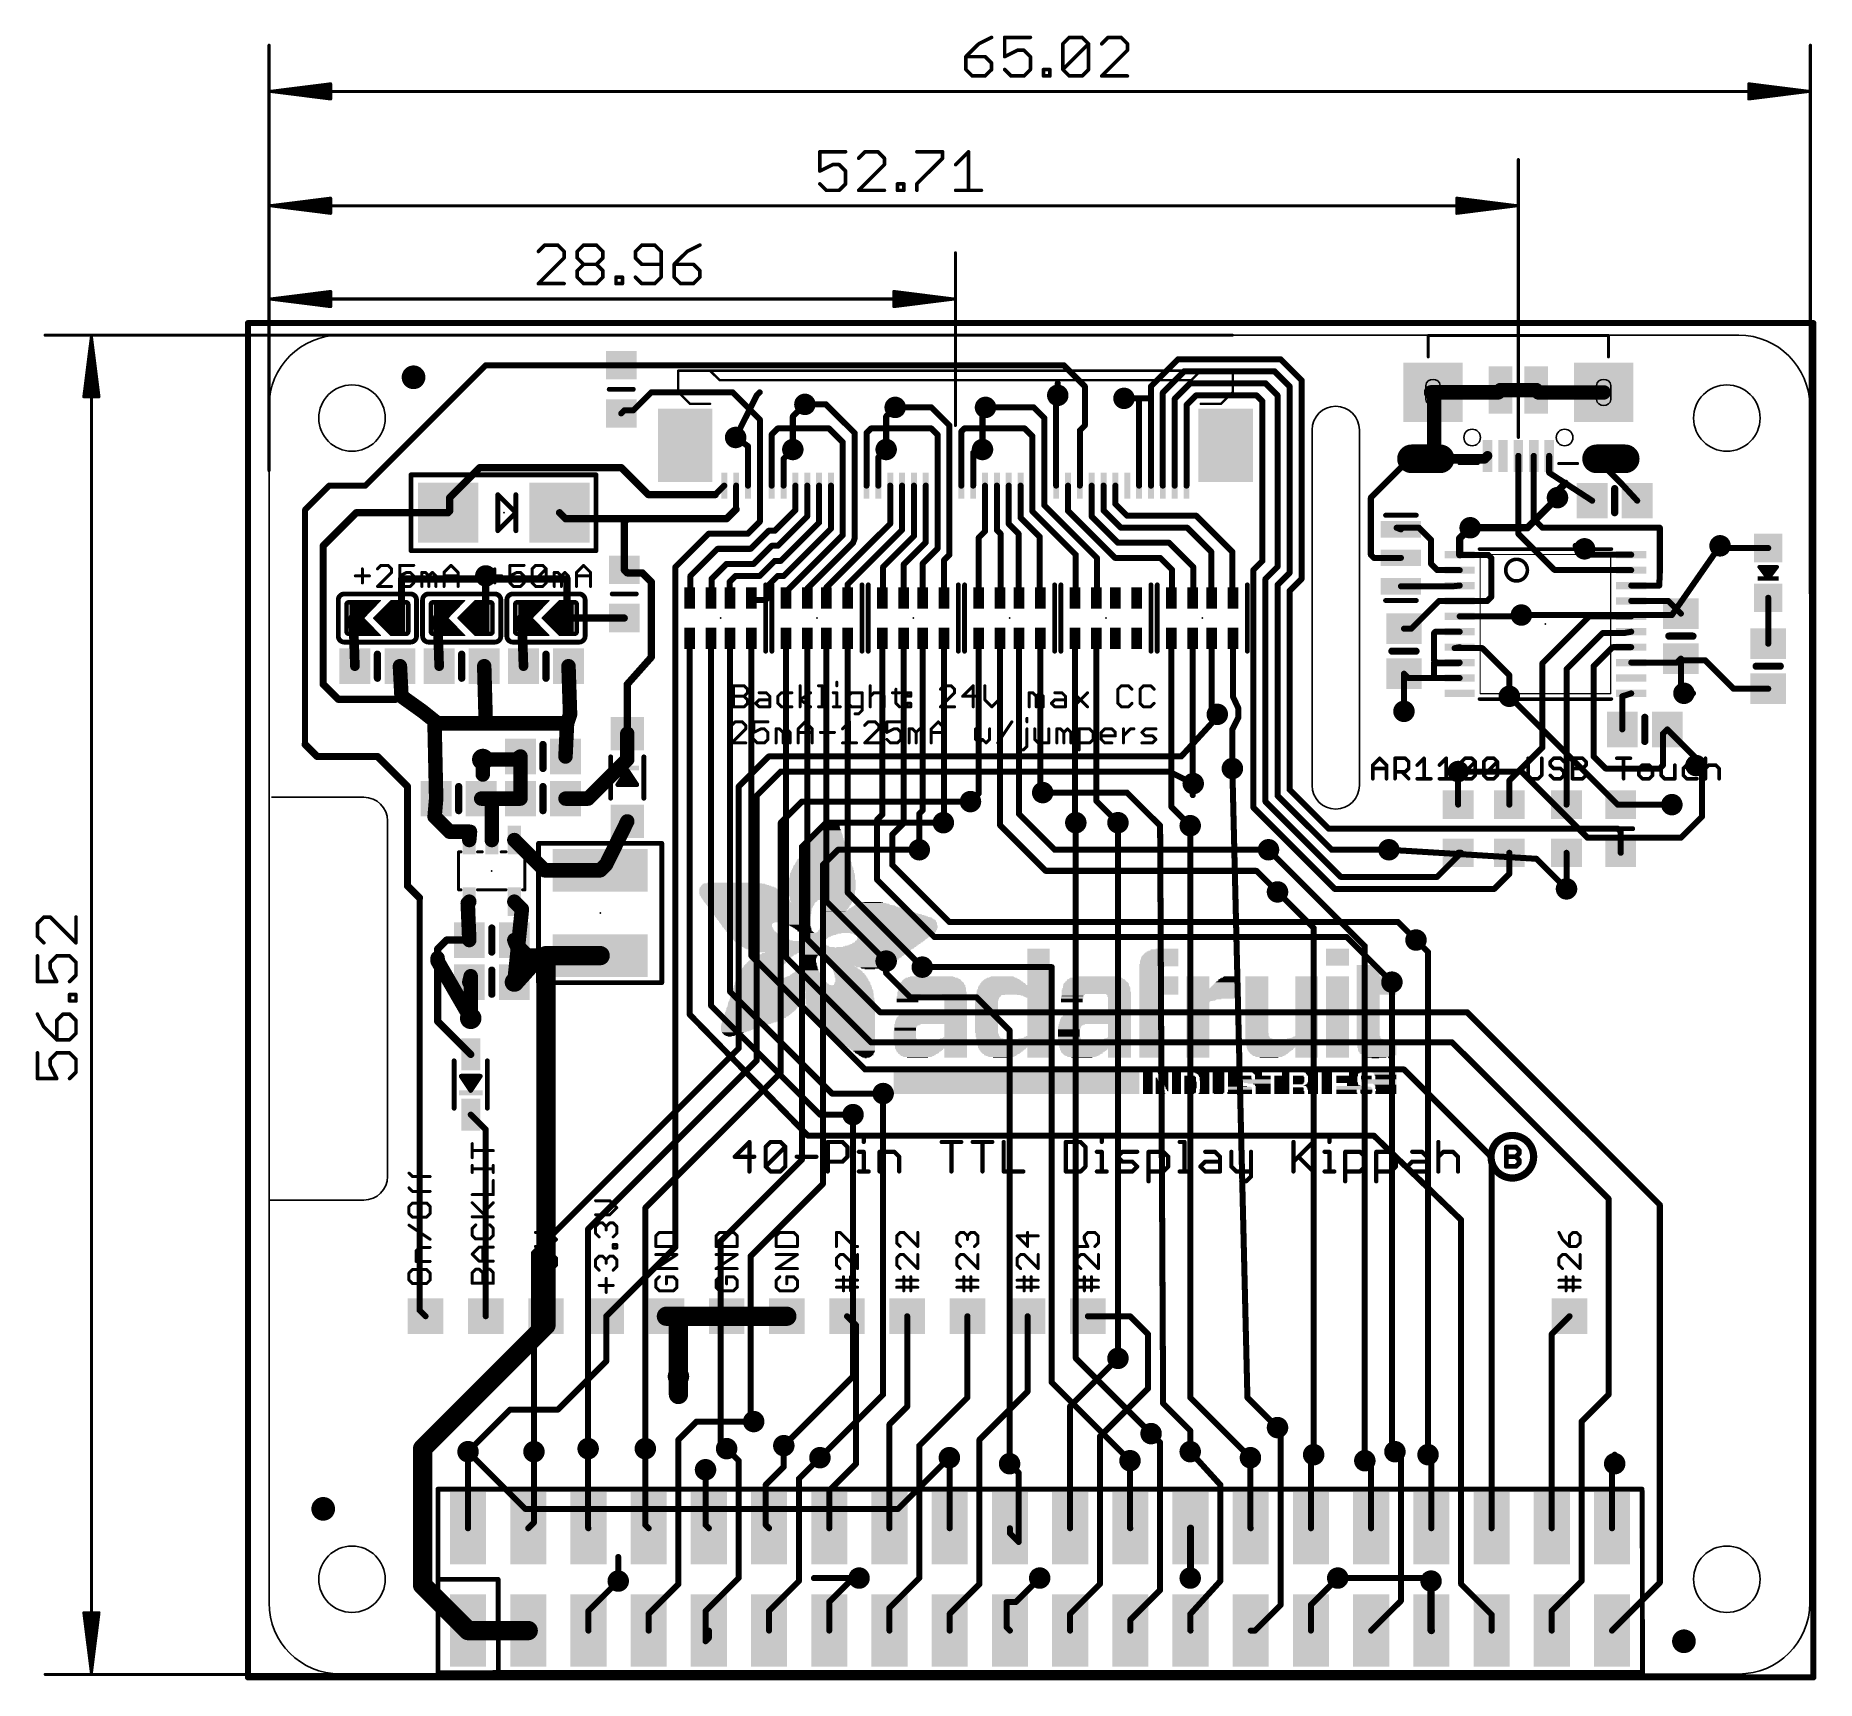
# Model space of a CAD drawing. Extents: x -9.8 to 65.3, y -0.3 to 69.2.
import ezdxf

# ---------------------------------------------------------------- set-up
doc = ezdxf.new("R2010")
doc.units = 0
for name, color, linetype in [('1', 12, 'CONTINUOUS'), ('16', 132, 'CONTINUOUS'), ('17', 110, 'CONTINUOUS'), ('18', 110, 'CONTINUOUS'), ('20', 53, 'CONTINUOUS'), ('21', 40, 'CONTINUOUS'), ('23', 40, 'CONTINUOUS'), ('24', 6, 'CONTINUOUS'), ('47', 253, 'CONTINUOUS')]:
    doc.layers.add(name, color=color, linetype=linetype)

# ---------------------------------------------------------------- blocks, each defined once
blk = doc.blocks.new('RECT')
blk.add_solid([(-0.5, -0.5), (0.5, -0.5), (-0.5, 0.5), (0.5, 0.5)])
blk = doc.blocks.new('PIE')
at = {"const_width": 0.5}
blk.add_lwpolyline([(0, -0.25, 1), (0, 0.25, 1), (0, -0.25)], format="xyb", dxfattribs=at)
blk = doc.blocks.new('RECT121920X243840R50')
at = {"const_width": 0.1905}
blk.add_lwpolyline([(0.2858, -0.5715), (0.2858, 0.5715, 0.4142), (0.1905, 0.6668), (-0.1905, 0.6668, 0.4142), (-0.2858, 0.5715), (-0.2858, -0.5715, 0.4142), (-0.1905, -0.6668), (0.1905, -0.6668, 0.4142)], format="xyb", close=True, dxfattribs=at)
blk.add_solid([(-0.2159, -0.5969), (0.2159, -0.5969), (-0.2159, 0.5969), (0.2159, 0.5969)])
blk = doc.blocks.new('OFFSETP100')
at = {"const_width": 1}
blk.add_lwpolyline([(0, 0), (1, 0)], dxfattribs=at)
at = {"const_width": 0.5}
for points in [[(0, 0.25, 1), (0, -0.25)], [(1, -0.25, 1), (1, 0.25)]]:
    blk.add_lwpolyline(points, format="xyb", dxfattribs=at)
blk = doc.blocks.new('SQUAREP')
blk.add_solid([(-0.5, -0.5), (0.5, -0.5), (-0.5, 0.5), (0.5, 0.5)])
blk = doc.blocks.new('ROUNDV')
at = {"const_width": 0.5}
blk.add_lwpolyline([(0, -0.25, 1), (0, 0.25, 1), (0, -0.25)], format="xyb", dxfattribs=at)

msp = doc.modelspace()

# ---------------------------------------------------------------- linework, layer by layer
at = {"layer": '1'}
for points, const_width in [([(37.206, 54.351), (38.354, 55.499)], 0.254), ([(38.354, 55.499), (42.672, 55.499)], 0.254), ([(42.672, 55.499), (43.561, 54.61)], 0.254), ([(9.144, 55.245), (4.064, 50.165)], 0.254), ([(14.859, 55.245), (9.144, 55.245)], 0.254), ([(14.859, 55.245), (33.528, 55.245)], 0.254), ([(33.528, 55.245), (34.417, 54.356)], 0.254), ([(37.706, 54.089), (38.608, 54.991)], 0.254), ([(38.608, 54.991), (42.418, 54.991)], 0.254), ([(42.418, 54.991), (43.053, 54.356)], 0.254), ([(16.129, 54.102), (15.367, 53.34)], 0.254), ([(19.558, 54.102), (16.129, 54.102)], 0.254), ([(20.706, 52.954), (19.558, 54.102)], 0.254), ([(33.206, 53.916), (33.274, 53.975)], 0.254), ([(34.417, 54.356), (34.417, 52.705)], 0.254), ([(37.206, 50.165), (37.206, 54.351)], 0.254), ([(37.706, 50.165), (37.706, 54.089)], 0.254), ([(38.206, 53.827), (38.862, 54.483)], 0.254), ([(38.706, 53.565), (39.116, 53.975)], 0.254), ([(38.862, 54.483), (42.037, 54.483)], 0.254), ([(39.116, 53.975), (41.656, 53.975)], 0.254), ([(41.656, 53.975), (41.91, 53.721)], 0.254), ([(42.037, 54.483), (42.545, 53.975)], 0.254), ([(42.545, 53.975), (42.545, 46.736)], 0.254), ([(43.053, 54.356), (43.053, 46.482)], 0.254), ([(43.561, 54.61), (43.561, 46.228)], 0.254), ([(49.022, 54.102), (49.149, 54.102)], 0.6096), ([(49.149, 51.553), (49.149, 54.102)], 0.6096), ([(51.86, 54.102), (49.149, 54.102)], 0.6096), ([(51.955, 54.197), (51.86, 54.102)], 0.6096), ([(51.955, 54.197), (53.455, 54.197)], 0.6096), ([(53.455, 54.197), (53.555, 54.097)], 0.6096), ([(53.555, 54.097), (56.305, 54.097)], 0.6096), ([(14.986, 53.34), (14.859, 53.213)], 0.254), ([(15.367, 53.34), (14.986, 53.34)], 0.254), ([(22.606, 53.594), (23.495, 53.594)], 0.254), ([(23.495, 53.594), (24.706, 52.383)], 0.254), ([(26.416, 53.467), (27.94, 53.467)], 0.254), ([(27.94, 53.467), (28.706, 52.701)], 0.254), ([(30.226, 53.467), (32.258, 53.467)], 0.254), ([(32.258, 53.467), (32.706, 53.019)], 0.254), ([(33.206, 50.165), (33.206, 53.916)], 0.254), ([(36.706, 53.848), (36.068, 53.848)], 0.254), ([(36.706, 50.165), (36.706, 53.848)], 0.254), ([(38.206, 50.165), (38.206, 53.827)], 0.254), ([(38.706, 50.165), (38.706, 53.565)], 0.254), ([(41.91, 53.721), (41.91, 46.99)], 0.254), ([(20.706, 50.165), (20.706, 52.954)], 0.254), ([(21.206, 52.321), (21.463, 52.578)], 0.254), ([(21.463, 52.578), (23.622, 52.578)], 0.254), ([(23.622, 52.578), (24.206, 51.994)], 0.254), ([(25.206, 52.384), (25.4, 52.578)], 0.254), ([(25.4, 52.578), (27.94, 52.578)], 0.254), ([(27.94, 52.578), (28.206, 52.312)], 0.254), ([(28.706, 52.701), (28.706, 50.165)], 0.254), ([(29.206, 52.447), (29.337, 52.578)], 0.254), ([(29.337, 52.578), (31.877, 52.578)], 0.254), ([(31.877, 52.578), (32.206, 52.249)], 0.254), ([(32.706, 53.019), (32.706, 50.165)], 0.254), ([(34.206, 52.494), (34.417, 52.705)], 0.254), ([(34.206, 50.165), (34.206, 52.494)], 0.254), ([(20.206, 51.829), (19.685, 52.197)], 0.254), ([(20.206, 50.165), (20.206, 51.829)], 0.254), ([(21.206, 50.165), (21.206, 52.321)], 0.254), ([(24.206, 51.994), (24.206, 50.165)], 0.254), ([(24.706, 52.383), (24.706, 50.165)], 0.254), ([(25.206, 50.165), (25.206, 52.384)], 0.254), ([(28.206, 52.312), (28.206, 50.165)], 0.254), ([(29.206, 50.165), (29.206, 52.447)], 0.254), ([(32.206, 52.249), (32.206, 50.165)], 0.254), ([(49.405, 51.297), (49.149, 51.553)], 0.6096), ([(21.706, 51.297), (22.098, 51.689)], 0.254), ([(21.706, 50.165), (21.706, 51.297)], 0.254), ([(25.706, 51.36), (26.035, 51.689)], 0.254), ([(25.706, 50.165), (25.706, 51.36)], 0.254), ([(29.706, 51.55), (30.099, 51.689)], 0.254), ([(29.706, 50.165), (29.706, 51.55)], 0.254), ([(46.482, 49.657), (48.122, 51.297)], 0.254), ([(48.122, 51.297), (49.405, 51.297)], 0.254), ([(51.28, 51.297), (49.405, 51.297)], 0.4064), ([(51.405, 51.422), (51.28, 51.297)], 0.4064), ([(52.705, 51.422), (52.705, 48.133)], 0.254), ([(53.355, 51.422), (53.355, 48.753)], 0.254), ([(54.005, 51.422), (54.005, 50.709)], 0.254), ([(57.084, 50.218), (56.005, 51.297)], 0.254), ([(8.89, 50.927), (7.62, 49.657)], 0.3048), ([(14.859, 50.927), (8.89, 50.927)], 0.3048), ([(16.002, 49.784), (14.859, 50.927)], 0.3048), ([(54.005, 50.709), (54.687, 50.2657)], 0.254), ([(54.687, 50.2657), (54.356, 49.9348)], 0.3048), ([(54.687, 50.2657), (55.819, 49.53)], 0.254), ([(57.719, 49.53), (57.084, 50.218)], 0.254), ([(2.54, 50.165), (1.524, 49.149)], 0.254), ([(4.064, 50.165), (2.54, 50.165)], 0.254), ([(7.62, 49.657), (7.62, 49.0855)], 0.3048), ([(18.825, 49.784), (16.002, 49.784)], 0.3048), ([(19.206, 50.165), (18.825, 49.784)], 0.254), ([(19.706, 50.165), (19.706, 49.17)], 0.254), ([(20.706, 50.165), (20.706, 48.646)], 0.254), ([(22.206, 50.165), (22.206, 49.13)], 0.254), ([(22.706, 50.165), (22.706, 48.868)], 0.254), ([(23.206, 50.165), (23.206, 48.606)], 0.254), ([(23.706, 50.165), (23.706, 48.344)], 0.254), ([(24.206, 48.082), (24.206, 50.165)], 0.254), ([(24.706, 47.938), (24.706, 50.165)], 0.254), ([(26.206, 50.165), (26.206, 48.558)], 0.254), ([(26.706, 50.165), (26.706, 48.296)], 0.254), ([(27.206, 50.165), (27.206, 48.034)], 0.254), ([(27.706, 50.165), (27.706, 47.772)], 0.254), ([(28.206, 50.165), (28.206, 47.51)], 0.254), ([(28.706, 50.165), (28.706, 47.248)], 0.254), ([(30.206, 50.165), (30.206, 48.24)], 0.254), ([(30.706, 50.165), (30.706, 48.288)], 0.254), ([(31.206, 50.165), (31.206, 48.55)], 0.254), ([(31.706, 50.165), (31.706, 48.812)], 0.254), ([(32.206, 50.165), (32.206, 49.074)], 0.254), ([(32.706, 50.165), (32.706, 49.336)], 0.254), ([(33.706, 50.165), (33.706, 49.098)], 0.254), ([(34.706, 50.165), (34.706, 48.86)], 0.254), ([(35.206, 50.165), (35.206, 49.122)], 0.254), ([(35.706, 50.165), (35.706, 49.384)], 0.254), ([(46.482, 47.244), (46.482, 49.657)], 0.254), ([(54.356, 49.9348), (54.356, 49.657)], 0.3048), ([(1.524, 49.149), (1.524, 39.243)], 0.254), ([(3.683, 49.022), (2.286, 47.625)], 0.3048), ([(7.5565, 49.022), (3.683, 49.022)], 0.3048), ([(7.62, 49.0855), (7.5565, 49.022)], 0.3048), ([(12.5095, 48.768), (12.2555, 49.022)], 0.3048), ([(15.113, 48.768), (12.5095, 48.768)], 0.3048), ([(14.986, 48.641), (15.113, 48.768)], 0.3048), ([(19.304, 48.768), (15.113, 48.768)], 0.3048), ([(19.706, 49.17), (19.304, 48.768)], 0.3048), ([(22.206, 49.13), (21.336, 48.26)], 0.254), ([(22.706, 48.868), (21.463, 47.625)], 0.254), ([(31.706, 48.812), (32.512, 48.006)], 0.254), ([(32.206, 49.074), (34.036, 47.244)], 0.254), ([(32.706, 49.336), (34.925, 47.117)], 0.254), ([(33.706, 49.098), (35.687, 47.117)], 0.254), ([(34.706, 48.86), (35.814, 47.752)], 0.254), ([(35.206, 49.122), (35.941, 48.387)], 0.254), ([(35.706, 49.384), (36.195, 48.895)], 0.254), ([(36.195, 48.895), (39.116, 48.895)], 0.254), ([(39.116, 48.895), (40.64, 47.371)], 0.254), ([(53.355, 48.753), (53.721, 48.387)], 0.254), ([(14.986, 46.609), (14.986, 48.641)], 0.3048), ([(18.542, 48.133), (17.145, 46.736)], 0.254), ([(20.193, 48.133), (18.542, 48.133)], 0.254), ([(20.706, 48.646), (20.193, 48.133)], 0.254), ([(21.082, 48.26), (20.32, 47.498)], 0.254), ([(21.336, 48.26), (21.082, 48.26)], 0.254), ([(23.206, 48.606), (21.59, 46.99)], 0.254), ([(23.706, 48.344), (21.717, 46.355)], 0.254), ([(21.814, 45.69), (24.206, 48.082)], 0.254), ([(26.206, 48.558), (23.514, 45.866)], 0.254), ([(26.706, 48.296), (24.414, 46.004)], 0.254), ([(27.206, 48.034), (25.908, 46.736)], 0.254), ([(30.206, 48.24), (29.942, 47.976)], 0.254), ([(29.942, 47.976), (29.942, 45.427)], 0.254), ([(30.706, 48.288), (30.861, 48.133)], 0.254), ([(30.861, 48.133), (30.861, 45.446)], 0.254), ([(31.206, 48.55), (31.623, 48.133)], 0.254), ([(31.623, 48.133), (31.623, 45.446)], 0.254), ([(32.512, 48.006), (32.512, 45.457)], 0.254), ([(35.941, 48.387), (38.735, 48.387)], 0.254), ([(38.735, 48.387), (39.751, 47.371)], 0.254), ([(48.514, 48.387), (47.568, 48.387)], 0.254), ([(47.568, 48.387), (47.752, 48.317)], 0.254), ([(49.022, 47.879), (48.514, 48.387)], 0.254), ([(50.673, 48.387), (50.2302, 47.9442)], 0.3048), ([(50.2302, 47.9442), (50.2302, 47.248)], 0.3048), ([(52.705, 48.133), (54.229, 46.609)], 0.254), ([(53.721, 48.387), (58.674, 48.387)], 0.254), ([(58.674, 48.387), (58.674, 46.482)], 0.254), ([(2.286, 47.625), (2.286, 41.783)], 0.3048), ([(18.923, 47.498), (17.78, 46.355)], 0.254), ([(20.32, 47.498), (18.923, 47.498)], 0.254), ([(21.209, 47.625), (20.447, 46.863)], 0.254), ([(21.463, 47.625), (21.209, 47.625)], 0.254), ([(22.714, 45.828), (24.638, 47.752)], 0.254), ([(24.638, 47.752), (24.706, 47.938)], 0.254), ([(27.706, 47.772), (26.778, 46.844)], 0.254), ([(28.206, 47.51), (27.578, 46.882)], 0.254), ([(28.706, 47.248), (28.478, 47.02)], 0.254), ([(34.036, 47.244), (34.036, 45.457)], 0.254), ([(35.814, 47.752), (37.973, 47.752)], 0.254), ([(37.973, 47.752), (38.989, 46.736)], 0.254), ([(39.751, 47.371), (39.751, 45.446)], 0.254), ([(40.64, 47.371), (40.64, 45.457)], 0.254), ([(46.609, 47.117), (46.482, 47.244)], 0.254), ([(49.022, 46.863), (49.022, 47.879)], 0.254), ([(50.2342, 47.244), (50.2302, 47.248)], 0.254), ([(51.435, 47.244), (50.2342, 47.244)], 0.254), ([(51.562, 47.117), (51.435, 47.244)], 0.254), ([(55.749, 47.248), (55.499, 47.498)], 0.254), ([(57.4658, 47.248), (55.749, 47.248)], 0.254), ([(61.307, 47.532), (61.214, 47.625)], 0.254), ([(63.246, 47.532), (61.307, 47.532)], 0.254), ([(15.113, 46.482), (14.986, 46.609)], 0.3048), ([(15.748, 46.482), (15.113, 46.482)], 0.3048), ([(16.129, 46.101), (15.748, 46.482)], 0.3048), ([(17.145, 46.736), (17.145, 18.034)], 0.254), ([(19.304, 46.863), (18.669, 46.228)], 0.254), ([(20.447, 46.863), (19.304, 46.863)], 0.254), ([(21.336, 46.99), (20.701, 46.355)], 0.254), ([(21.59, 46.99), (21.336, 46.99)], 0.254), ([(25.908, 46.736), (25.908, 45.457)], 0.254), ([(26.778, 46.844), (26.778, 45.427)], 0.254), ([(27.578, 46.882), (27.578, 45.427)], 0.254), ([(28.478, 47.02), (28.478, 45.427)], 0.254), ([(34.925, 47.117), (34.925, 45.446)], 0.254), ([(35.687, 47.117), (37.592, 47.117)], 0.254), ([(37.592, 47.117), (38.1, 46.609)], 0.254), ([(38.1, 46.609), (38.1, 45.457)], 0.254), ([(38.989, 46.736), (38.989, 45.446)], 0.254), ([(41.91, 46.99), (41.529, 46.609)], 0.254), ([(41.529, 46.609), (41.529, 36.576)], 0.254), ([(42.545, 46.736), (42.037, 46.228)], 0.254), ([(43.053, 46.482), (42.545, 45.974)], 0.254), ([(47.752, 47.117), (46.609, 47.117)], 0.254), ([(49.287, 46.598), (49.022, 46.863)], 0.254), ([(50.2302, 46.598), (49.287, 46.598)], 0.254), ([(51.562, 45.466), (51.562, 47.117)], 0.254), ([(54.229, 46.609), (57.2008, 46.609)], 0.254), ([(57.2008, 46.609), (57.4658, 46.598)], 0.254), ([(58.674, 46.482), (58.648, 45.948)], 0.254), ([(5.588, 44.577), (5.588, 46.228)], 0.3048), ([(5.588, 46.228), (9.144, 46.228)], 0.3048), ([(9.144, 46.228), (9.144, 46.355)], 0.3048), ([(9.144, 44.577), (9.144, 46.228)], 0.3048), ([(9.144, 46.228), (12.573, 46.228)], 0.3048), ([(12.573, 46.228), (12.573, 44.577)], 0.3048), ([(16.129, 42.926), (16.129, 46.101)], 0.3048), ([(17.78, 46.355), (17.78, 45.457)], 0.254), ([(18.669, 46.228), (18.669, 45.446)], 0.254), ([(19.685, 46.355), (19.431, 46.101)], 0.254), ([(19.431, 46.101), (19.431, 45.446)], 0.254), ([(20.701, 46.355), (19.685, 46.355)], 0.254), ([(21.463, 46.355), (21.082, 45.974)], 0.254), ([(21.082, 45.974), (21.082, 45.466)], 0.254), ([(21.717, 46.355), (21.463, 46.355)], 0.254), ([(22.714, 45.427), (22.714, 45.828)], 0.254), ([(23.514, 45.866), (23.514, 45.427)], 0.254), ([(24.414, 46.004), (24.414, 45.427)], 0.254), ([(42.037, 46.228), (42.037, 36.83)], 0.254), ([(42.545, 45.974), (42.545, 37.084)], 0.254), ([(43.561, 46.228), (43.053, 45.72)], 0.254), ([(43.053, 45.72), (43.053, 37.338)], 0.254), ([(47.752, 45.917), (49.9452, 45.917)], 0.254), ([(49.9452, 45.917), (50.2302, 45.948)], 0.254), ([(58.648, 45.948), (57.4658, 45.948)], 0.254), ([(4.699, 45.3136), (3.429, 45.3136)], 0.0508), ([(3.429, 45.3136), (3.429, 43.8404)], 0.0508), ([(3.429, 45.2628), (4.65, 45.2628)], 0.0508), ([(3.429, 45.212), (4.6009, 45.212)], 0.0508), ([(3.429, 45.1612), (4.5519, 45.1612)], 0.0508), ([(3.429, 45.1104), (4.5028, 45.1104)], 0.0508), ([(3.429, 45.0596), (4.4538, 45.0596)], 0.0508), ([(3.9878, 44.577), (4.699, 45.3136)], 0.0508), ([(4.4069, 44.577), (5.1435, 45.3136)], 0.0508), ([(4.8895, 45.0596), (5.715, 45.0596)], 0.0508), ([(4.9403, 45.1104), (5.715, 45.1104)], 0.0508), ([(4.9911, 45.1612), (5.715, 45.1612)], 0.0508), ([(5.0419, 45.212), (5.715, 45.212)], 0.0508), ([(5.0927, 45.2628), (5.715, 45.2628)], 0.0508), ([(5.1435, 45.3136), (5.715, 45.3136)], 0.0508), ([(5.715, 45.3136), (5.715, 43.8404)], 0.0508), ([(8.255, 45.3136), (6.985, 45.3136)], 0.0508), ([(6.985, 45.3136), (6.985, 43.8404)], 0.0508), ([(6.985, 45.2628), (8.2059, 45.2628)], 0.0508), ([(6.985, 45.212), (8.1569, 45.212)], 0.0508), ([(6.985, 45.1612), (8.1079, 45.1612)], 0.0508), ([(6.985, 45.1104), (8.0588, 45.1104)], 0.0508), ([(6.985, 45.0596), (8.0098, 45.0596)], 0.0508), ([(7.5438, 44.577), (8.255, 45.3136)], 0.0508), ([(7.9629, 44.577), (8.6995, 45.3136)], 0.0508), ([(8.4455, 45.0596), (9.271, 45.0596)], 0.0508), ([(8.4963, 45.1104), (9.271, 45.1104)], 0.0508), ([(8.5471, 45.1612), (9.271, 45.1612)], 0.0508), ([(8.5979, 45.212), (9.271, 45.212)], 0.0508), ([(8.6487, 45.2628), (9.271, 45.2628)], 0.0508), ([(8.6995, 45.3136), (9.271, 45.3136)], 0.0508), ([(9.271, 45.3136), (9.271, 43.8404)], 0.0508), ([(11.811, 45.3136), (10.541, 45.3136)], 0.0508), ([(10.541, 45.3136), (10.541, 43.8404)], 0.0508), ([(10.541, 45.2628), (11.762, 45.2628)], 0.0508), ([(10.541, 45.212), (11.7129, 45.212)], 0.0508), ([(10.541, 45.1612), (11.6639, 45.1612)], 0.0508), ([(10.541, 45.1104), (11.6148, 45.1104)], 0.0508), ([(10.541, 45.0596), (11.5658, 45.0596)], 0.0508), ([(11.0998, 44.577), (11.811, 45.3136)], 0.0508), ([(11.5189, 44.577), (12.2555, 45.3136)], 0.0508), ([(12.0015, 45.0596), (12.827, 45.0596)], 0.0508), ([(12.0523, 45.1104), (12.827, 45.1104)], 0.0508), ([(12.1031, 45.1612), (12.827, 45.1612)], 0.0508), ([(12.1539, 45.212), (12.827, 45.212)], 0.0508), ([(12.2047, 45.2628), (12.827, 45.2628)], 0.0508), ([(12.2555, 45.3136), (12.827, 45.3136)], 0.0508), ([(12.827, 45.3136), (12.827, 43.8404)], 0.0508), ([(17.78, 45.457), (17.75, 45.427)], 0.254), ([(18.669, 45.446), (18.65, 45.427)], 0.254), ([(19.431, 45.446), (19.45, 45.427)], 0.254), ([(20.438, 45.339), (20.35, 45.427)], 0.254), ([(20.955, 45.339), (20.438, 45.339)], 0.254), ([(21.082, 45.466), (20.955, 45.339)], 0.254), ([(21.814, 45.427), (21.814, 45.69)], 0.254), ([(25.908, 45.457), (25.878, 45.427)], 0.254), ([(30.861, 45.446), (30.842, 45.427)], 0.254), ([(31.623, 45.446), (31.642, 45.427)], 0.254), ([(32.512, 45.457), (32.542, 45.427)], 0.254), ([(34.036, 45.457), (34.006, 45.427)], 0.254), ([(34.925, 45.446), (34.906, 45.427)], 0.254), ([(38.1, 45.457), (38.07, 45.427)], 0.254), ([(38.989, 45.446), (38.97, 45.427)], 0.254), ([(39.751, 45.446), (39.77, 45.427)], 0.254), ([(40.64, 45.457), (40.67, 45.427)], 0.254), ([(49.362, 45.298), (48.194, 44.13)], 0.254), ([(50.2302, 45.298), (49.362, 45.298)], 0.254), ([(50.2302, 45.298), (51.394, 45.298)], 0.254), ([(51.394, 45.298), (51.562, 45.466)], 0.254), ([(57.4658, 45.298), (59.03, 45.298)], 0.254), ([(59.03, 45.298), (59.563, 44.765)], 0.254), ([(63.246, 45.432), (63.246, 43.495)], 0.254), ([(3.556, 44.577), (3.622, 42.545)], 0.4064), ([(3.429, 45.0088), (4.4047, 45.0088)], 0.0508), ([(3.429, 44.958), (4.3557, 44.958)], 0.0508), ([(3.429, 44.9072), (4.3066, 44.9072)], 0.0508), ([(3.429, 44.8564), (4.2576, 44.8564)], 0.0508), ([(3.429, 44.8056), (4.2085, 44.8056)], 0.0508), ([(3.429, 44.7548), (4.1595, 44.7548)], 0.0508), ([(3.429, 44.704), (4.1104, 44.704)], 0.0508), ([(3.429, 44.6532), (4.0614, 44.6532)], 0.0508), ([(3.429, 44.6024), (4.0123, 44.6024)], 0.0508), ([(3.429, 44.5516), (4.0123, 44.5516)], 0.0508), ([(3.429, 44.5008), (4.0614, 44.5008)], 0.0508), ([(3.429, 44.45), (4.1104, 44.45)], 0.0508), ([(3.429, 44.3992), (4.1595, 44.3992)], 0.0508), ([(3.429, 44.3484), (4.2085, 44.3484)], 0.0508), ([(4.699, 43.8404), (3.9878, 44.577)], 0.0508), ([(5.1435, 43.8404), (4.4069, 44.577)], 0.0508), ([(4.4323, 44.6024), (5.715, 44.6024)], 0.0508), ([(4.4323, 44.5516), (5.715, 44.5516)], 0.0508), ([(4.4831, 44.6532), (5.715, 44.6532)], 0.0508), ([(4.4831, 44.5008), (5.715, 44.5008)], 0.0508), ([(4.5339, 44.704), (5.715, 44.704)], 0.0508), ([(4.5339, 44.45), (5.715, 44.45)], 0.0508), ([(4.5847, 44.7548), (5.715, 44.7548)], 0.0508), ([(4.5847, 44.3992), (5.715, 44.3992)], 0.0508), ([(4.6355, 44.8056), (5.715, 44.8056)], 0.0508), ([(4.6355, 44.3484), (5.715, 44.3484)], 0.0508), ([(4.6863, 44.8564), (5.715, 44.8564)], 0.0508), ([(4.7371, 44.9072), (5.715, 44.9072)], 0.0508), ([(4.7879, 44.958), (5.715, 44.958)], 0.0508), ([(4.8387, 45.0088), (5.715, 45.0088)], 0.0508), ([(7.112, 44.577), (7.178, 42.545)], 0.4064), ([(6.985, 45.0088), (7.9607, 45.0088)], 0.0508), ([(6.985, 44.958), (7.9117, 44.958)], 0.0508), ([(6.985, 44.9072), (7.8626, 44.9072)], 0.0508), ([(6.985, 44.8564), (7.8136, 44.8564)], 0.0508), ([(6.985, 44.8056), (7.7645, 44.8056)], 0.0508), ([(6.985, 44.7548), (7.7155, 44.7548)], 0.0508), ([(6.985, 44.704), (7.6664, 44.704)], 0.0508), ([(6.985, 44.6532), (7.6174, 44.6532)], 0.0508), ([(6.985, 44.6024), (7.5683, 44.6024)], 0.0508), ([(6.985, 44.5516), (7.5683, 44.5516)], 0.0508), ([(6.985, 44.5008), (7.6174, 44.5008)], 0.0508), ([(6.985, 44.45), (7.6664, 44.45)], 0.0508), ([(6.985, 44.3992), (7.7155, 44.3992)], 0.0508), ([(6.985, 44.3484), (7.7645, 44.3484)], 0.0508), ([(8.255, 43.8404), (7.5438, 44.577)], 0.0508), ([(8.6995, 43.8404), (7.9629, 44.577)], 0.0508), ([(7.9883, 44.6024), (9.271, 44.6024)], 0.0508), ([(7.9883, 44.5516), (9.271, 44.5516)], 0.0508), ([(8.0391, 44.6532), (9.271, 44.6532)], 0.0508), ([(8.0391, 44.5008), (9.271, 44.5008)], 0.0508), ([(8.0899, 44.704), (9.271, 44.704)], 0.0508), ([(8.0899, 44.45), (9.271, 44.45)], 0.0508), ([(8.1407, 44.7548), (9.271, 44.7548)], 0.0508), ([(8.1407, 44.3992), (9.271, 44.3992)], 0.0508), ([(8.1915, 44.8056), (9.271, 44.8056)], 0.0508), ([(8.1915, 44.3484), (9.271, 44.3484)], 0.0508), ([(8.2423, 44.8564), (9.271, 44.8564)], 0.0508), ([(8.2931, 44.9072), (9.271, 44.9072)], 0.0508), ([(8.3439, 44.958), (9.271, 44.958)], 0.0508), ([(8.3947, 45.0088), (9.271, 45.0088)], 0.0508), ([(10.668, 44.577), (10.734, 42.545)], 0.4064), ([(10.541, 45.0088), (11.5167, 45.0088)], 0.0508), ([(10.541, 44.958), (11.4677, 44.958)], 0.0508), ([(10.541, 44.9072), (11.4186, 44.9072)], 0.0508), ([(10.541, 44.8564), (11.3696, 44.8564)], 0.0508), ([(10.541, 44.8056), (11.3205, 44.8056)], 0.0508), ([(10.541, 44.7548), (11.2715, 44.7548)], 0.0508), ([(10.541, 44.704), (11.2224, 44.704)], 0.0508), ([(10.541, 44.6532), (11.1734, 44.6532)], 0.0508), ([(10.541, 44.6024), (11.1243, 44.6024)], 0.0508), ([(10.541, 44.5516), (11.1243, 44.5516)], 0.0508), ([(10.541, 44.5008), (11.1734, 44.5008)], 0.0508), ([(10.541, 44.45), (11.2224, 44.45)], 0.0508), ([(10.541, 44.3992), (11.2715, 44.3992)], 0.0508), ([(10.541, 44.3484), (11.3205, 44.3484)], 0.0508), ([(11.811, 43.8404), (11.0998, 44.577)], 0.0508), ([(12.2555, 43.8404), (11.5189, 44.577)], 0.0508), ([(11.5443, 44.6024), (12.827, 44.6024)], 0.0508), ([(11.5443, 44.5516), (12.827, 44.5516)], 0.0508), ([(11.5951, 44.6532), (12.827, 44.6532)], 0.0508), ([(11.5951, 44.5008), (12.827, 44.5008)], 0.0508), ([(11.6459, 44.704), (12.827, 44.704)], 0.0508), ([(11.6459, 44.45), (12.827, 44.45)], 0.0508), ([(11.6967, 44.7548), (12.827, 44.7548)], 0.0508), ([(11.6967, 44.3992), (12.827, 44.3992)], 0.0508), ([(11.7475, 44.8056), (12.827, 44.8056)], 0.0508), ([(11.7475, 44.3484), (12.827, 44.3484)], 0.0508), ([(11.7983, 44.8564), (12.827, 44.8564)], 0.0508), ([(11.8491, 44.9072), (12.827, 44.9072)], 0.0508), ([(11.8999, 44.958), (12.827, 44.958)], 0.0508), ([(11.9507, 45.0088), (12.827, 45.0088)], 0.0508), ([(12.573, 44.577), (12.7, 44.577)], 0.3048), ([(12.7, 44.577), (14.986, 44.577)], 0.3048), ([(52.776, 44.648), (50.2302, 44.648)], 0.254), ([(52.832, 44.704), (52.776, 44.648)], 0.254), ([(55.697, 44.648), (53.721, 42.672)], 0.254), ([(57.4658, 44.648), (55.697, 44.648)], 0.254), ([(3.429, 44.2976), (4.2576, 44.2976)], 0.0508), ([(3.429, 44.2468), (4.3066, 44.2468)], 0.0508), ([(3.429, 44.196), (4.3557, 44.196)], 0.0508), ([(3.429, 44.1452), (4.4047, 44.1452)], 0.0508), ([(3.429, 44.0944), (4.4538, 44.0944)], 0.0508), ([(3.429, 44.0436), (4.5028, 44.0436)], 0.0508), ([(3.429, 43.9928), (4.5519, 43.9928)], 0.0508), ([(3.429, 43.942), (4.6009, 43.942)], 0.0508), ([(3.429, 43.8912), (4.65, 43.8912)], 0.0508), ([(3.429, 43.8404), (4.699, 43.8404)], 0.0508), ([(3.429, 43.8404), (4.699, 43.8404)], 0.0508), ([(4.6863, 44.2976), (5.715, 44.2976)], 0.0508), ([(4.7371, 44.2468), (5.715, 44.2468)], 0.0508), ([(4.7879, 44.196), (5.715, 44.196)], 0.0508), ([(4.8387, 44.1452), (5.715, 44.1452)], 0.0508), ([(4.8895, 44.0944), (5.715, 44.0944)], 0.0508), ([(4.9403, 44.0436), (5.715, 44.0436)], 0.0508), ([(4.9911, 43.9928), (5.715, 43.9928)], 0.0508), ([(5.0419, 43.942), (5.715, 43.942)], 0.0508), ([(5.0927, 43.8912), (5.715, 43.8912)], 0.0508), ([(5.715, 43.8404), (5.1435, 43.8404)], 0.0508), ([(5.1435, 43.8404), (5.715, 43.8404)], 0.0508), ([(6.985, 44.2976), (7.8136, 44.2976)], 0.0508), ([(6.985, 44.2468), (7.8626, 44.2468)], 0.0508), ([(6.985, 44.196), (7.9117, 44.196)], 0.0508), ([(6.985, 44.1452), (7.9607, 44.1452)], 0.0508), ([(6.985, 44.0944), (8.0098, 44.0944)], 0.0508), ([(6.985, 44.0436), (8.0588, 44.0436)], 0.0508), ([(6.985, 43.9928), (8.1079, 43.9928)], 0.0508), ([(6.985, 43.942), (8.1569, 43.942)], 0.0508), ([(6.985, 43.8912), (8.206, 43.8912)], 0.0508), ([(6.985, 43.8404), (8.255, 43.8404)], 0.0508), ([(6.985, 43.8404), (8.255, 43.8404)], 0.0508), ([(8.2423, 44.2976), (9.271, 44.2976)], 0.0508), ([(8.2931, 44.2468), (9.271, 44.2468)], 0.0508), ([(8.3439, 44.196), (9.271, 44.196)], 0.0508), ([(8.3947, 44.1452), (9.271, 44.1452)], 0.0508), ([(8.4455, 44.0944), (9.271, 44.0944)], 0.0508), ([(8.4963, 44.0436), (9.271, 44.0436)], 0.0508), ([(8.5471, 43.9928), (9.271, 43.9928)], 0.0508), ([(8.5979, 43.942), (9.271, 43.942)], 0.0508), ([(8.6487, 43.8912), (9.271, 43.8912)], 0.0508), ([(9.271, 43.8404), (8.6995, 43.8404)], 0.0508), ([(8.6995, 43.8404), (9.271, 43.8404)], 0.0508), ([(10.541, 44.2976), (11.3696, 44.2976)], 0.0508), ([(10.541, 44.2468), (11.4186, 44.2468)], 0.0508), ([(10.541, 44.196), (11.4677, 44.196)], 0.0508), ([(10.541, 44.1452), (11.5167, 44.1452)], 0.0508), ([(10.541, 44.0944), (11.5658, 44.0944)], 0.0508), ([(10.541, 44.0436), (11.6148, 44.0436)], 0.0508), ([(10.541, 43.9928), (11.6639, 43.9928)], 0.0508), ([(10.541, 43.942), (11.7129, 43.942)], 0.0508), ([(10.541, 43.8912), (11.762, 43.8912)], 0.0508), ([(10.541, 43.8404), (11.811, 43.8404)], 0.0508), ([(10.541, 43.8404), (11.811, 43.8404)], 0.0508), ([(11.7983, 44.2976), (12.827, 44.2976)], 0.0508), ([(11.8491, 44.2468), (12.827, 44.2468)], 0.0508), ([(11.8999, 44.196), (12.827, 44.196)], 0.0508), ([(11.9507, 44.1452), (12.827, 44.1452)], 0.0508), ([(12.0015, 44.0944), (12.827, 44.0944)], 0.0508), ([(12.0523, 44.0436), (12.827, 44.0436)], 0.0508), ([(12.1031, 43.9928), (12.827, 43.9928)], 0.0508), ([(12.1539, 43.942), (12.827, 43.942)], 0.0508), ([(12.2047, 43.8912), (12.827, 43.8912)], 0.0508), ([(12.827, 43.8404), (12.2555, 43.8404)], 0.0508), ([(12.2555, 43.8404), (12.827, 43.8404)], 0.0508), ([(17.75, 43.727), (17.75, 27.843)], 0.254), ([(18.65, 43.727), (18.65, 28.213)], 0.254), ([(19.45, 43.727), (19.45, 28.81)], 0.254), ([(20.35, 43.727), (20.35, 30.323)], 0.254), ([(21.814, 43.727), (21.814, 30.256)], 0.254), ([(22.714, 43.727), (22.714, 31.007)], 0.254), ([(23.514, 43.727), (23.514, 32.62)], 0.254), ([(24.414, 43.727), (24.414, 32.99)], 0.254), ([(25.878, 43.727), (25.878, 36.292)], 0.254), ([(26.778, 43.727), (26.778, 35.922)], 0.254), ([(27.578, 43.727), (27.578, 36.468)], 0.254), ([(28.478, 43.727), (28.478, 35.971)], 0.254), ([(29.942, 43.727), (29.942, 37.181)], 0.254), ([(30.842, 43.727), (30.842, 35.833)], 0.254), ([(31.642, 43.727), (31.642, 36.303)], 0.254), ([(32.542, 43.727), (32.542, 37.308)], 0.254), ([(34.006, 43.727), (34.006, 35.971)], 0.254), ([(34.906, 43.727), (34.906, 36.849)], 0.254), ([(38.07, 43.727), (38.07, 36.606)], 0.254), ([(38.97, 43.727), (38.97, 37.103)], 0.254), ([(39.77, 43.727), (39.77, 40.748)], 0.254), ([(40.67, 43.727), (40.67, 41.245)], 0.254), ([(48.194, 44.13), (47.879, 44.13)], 0.254), ([(49.205, 43.998), (49.149, 43.942)], 0.254), ([(49.149, 43.942), (49.149, 42.799)], 0.254), ([(50.2302, 43.998), (49.205, 43.998)], 0.254), ([(54.737, 42.418), (56.261, 43.942)], 0.254), ([(56.261, 43.942), (57.1558, 43.942)], 0.254), ([(57.1558, 43.942), (57.4658, 43.998)], 0.254), ([(5.588, 41.275), (5.522, 42.545)], 0.6096), ([(9.078, 42.545), (9.144, 40.132)], 0.6096), ([(12.7, 40.513), (12.634, 42.545)], 0.6096), ([(15.113, 41.783), (16.129, 42.926)], 0.3048), ([(49.149, 42.799), (49.276, 42.672)], 0.254), ([(50.2302, 42.698), (49.149, 42.698)], 0.254), ([(49.149, 42.698), (49.149, 42.048)], 0.254), ([(50.0172, 43.307), (50.2302, 43.348)], 0.254), ([(51.181, 43.307), (50.0172, 43.307)], 0.254), ([(50.2042, 42.672), (50.2302, 42.698)], 0.254), ([(51.181, 43.307), (52.324, 42.164)], 0.254), ([(56.683, 43.348), (55.88, 42.545)], 0.254), ([(57.4658, 43.348), (56.683, 43.348)], 0.254), ([(57.4658, 42.698), (59.396, 42.698)], 0.254), ([(59.396, 42.698), (59.563, 42.865)], 0.254), ([(59.563, 42.865), (59.563, 41.783)], 0.254), ([(59.629, 42.799), (59.563, 42.865)], 0.254), ([(60.579, 42.799), (59.629, 42.799)], 0.254), ([(61.783, 41.595), (60.579, 42.799)], 0.254), ([(48.061, 42.048), (47.879, 42.23)], 0.254), ([(47.879, 42.23), (47.879, 40.64)], 0.254), ([(49.149, 42.048), (48.061, 42.048)], 0.254), ([(50.2302, 42.048), (49.149, 42.048)], 0.254), ([(49.276, 42.672), (50.2042, 42.672)], 0.254), ([(52.324, 42.164), (52.324, 41.275)], 0.254), ([(53.721, 42.672), (53.721, 39.116)], 0.254), ([(54.737, 42.418), (54.737, 36.703)], 0.254), ([(55.88, 42.545), (55.88, 38.735)], 0.254), ([(2.286, 41.783), (2.921, 41.148)], 0.3048), ([(5.334, 41.148), (5.588, 41.275)], 0.3048), ([(6.477, 40.64), (5.588, 41.275)], 0.6096), ([(15.113, 39.696), (15.113, 41.783)], 0.3048), ([(40.67, 41.245), (40.894, 40.767)], 0.254), ([(57.089, 41.2752), (57.4658, 41.398)], 0.254), ([(57.089, 39.878), (57.089, 41.2752)], 0.254), ([(59.563, 41.783), (59.69, 41.402)], 0.254), ([(63.246, 41.595), (61.783, 41.595)], 0.254), ([(2.921, 41.148), (5.334, 41.148)], 0.3048), ([(7.112, 40.132), (6.477, 40.64)], 0.6096), ([(12.573, 40.132), (12.7, 40.513)], 0.6096), ([(39.77, 40.748), (40.005, 40.513)], 0.254), ([(40.894, 40.767), (40.894, 40.386)], 0.254), ([(7.112, 40.132), (6.985, 40.005)], 0.6096), ([(6.985, 40.005), (7.051, 36.957)], 0.6096), ([(9.144, 40.132), (7.112, 40.132)], 0.6096), ([(12.573, 40.132), (9.144, 40.132)], 0.6096), ([(12.507, 38.735), (12.573, 40.132)], 0.6096), ([(15.113, 38.608), (15.113, 39.696)], 0.6096), ([(40.894, 40.386), (40.64, 39.878)], 0.254), ([(40.64, 39.878), (40.64, 38.227)], 0.254), ([(58.801, 39.69), (58.989, 39.878)], 0.254), ([(58.801, 38.354), (58.801, 39.69)], 0.254), ([(60.198, 38.669), (58.989, 39.878)], 0.254), ([(1.524, 39.243), (2.032, 38.735)], 0.3048), ([(53.721, 39.116), (52.324, 37.719)], 0.254), ([(2.032, 38.735), (4.572, 38.735)], 0.3048), ([(4.572, 38.735), (5.842, 37.465)], 0.3048), ([(10.414, 38.608), (9.017, 38.608)], 0.6096), ([(10.607, 38.735), (10.414, 38.608)], 0.6096), ([(10.607, 36.957), (10.607, 38.735)], 0.6096), ([(13.462, 36.957), (15.113, 38.608)], 0.6096), ([(55.88, 38.735), (56.388, 38.227)], 0.254), ([(56.388, 38.227), (58.674, 38.227)], 0.254), ([(58.674, 38.227), (58.801, 38.354)], 0.254), ([(60.198, 38.354), (60.198, 38.669)], 0.254), ([(5.842, 37.465), (5.842, 33.274)], 0.3048), ([(38.97, 37.103), (38.989, 37.592)], 0.254), ([(50.165, 36.703), (50.165, 38.1)], 0.254), ([(52.324, 37.719), (52.324, 36.703)], 0.254), ([(6.985, 36.195), (7.051, 36.957)], 0.6096), ([(8.951, 36.957), (9.398, 36.957)], 0.6096), ([(9.398, 35.2091), (9.398, 36.957)], 0.6096), ([(9.398, 36.957), (10.607, 36.957)], 0.6096), ([(12.507, 36.957), (13.462, 36.957)], 0.6096), ([(29.942, 37.181), (29.591, 36.83)], 0.254), ([(32.542, 37.308), (32.639, 37.211)], 0.254), ([(34.906, 36.849), (35.814, 35.941)], 0.254), ([(42.037, 36.83), (45.212, 33.655)], 0.254), ([(42.545, 37.084), (44.831, 34.798)], 0.254), ([(43.053, 37.338), (44.704, 35.687)], 0.254), ([(59.182, 36.703), (57.023, 36.703)], 0.254), ([(7.62, 35.56), (6.985, 36.195)], 0.6096), ([(14.224, 34.185), (15.113, 35.996)], 0.6096), ([(25.878, 36.292), (25.654, 36.068)], 0.254), ([(25.654, 36.068), (25.654, 33.528)], 0.254), ([(27.578, 36.468), (27.432, 36.322)], 0.254), ([(27.432, 36.322), (27.432, 34.798)], 0.254), ([(28.478, 35.971), (28.448, 35.941)], 0.254), ([(31.642, 36.303), (33.147, 34.798)], 0.254), ([(34.006, 35.971), (34.036, 35.941)], 0.254), ([(38.07, 36.606), (38.862, 35.814)], 0.254), ([(41.529, 36.576), (44.958, 33.147)], 0.254), ([(8.4781, 35.56), (7.62, 35.56)], 0.6096), ([(8.448, 35.2091), (8.4781, 35.56)], 0.6096), ([(10.348, 35.2091), (11.6261, 33.931)], 0.6096), ([(26.778, 35.922), (26.289, 35.433)], 0.254), ([(26.289, 35.433), (26.289, 34.163)], 0.254), ([(30.842, 35.833), (32.766, 33.909)], 0.254), ([(56.896, 35.687), (44.704, 35.687)], 0.254), ([(57.023, 35.56), (56.896, 35.687)], 0.254), ([(57.023, 34.671), (57.023, 35.56)], 0.254), ([(33.147, 34.798), (42.164, 34.798)], 0.254), ([(44.831, 34.798), (47.244, 34.798)], 0.254), ([(49.276, 33.655), (50.292, 34.671)], 0.254), ([(50.292, 34.671), (50.165, 34.671)], 0.254), ([(52.324, 33.782), (52.324, 34.671)], 0.254), ([(54.737, 33.147), (54.737, 34.671)], 0.254), ([(11.6261, 33.931), (13.97, 33.931)], 0.6096), ([(13.97, 33.931), (14.224, 34.185)], 0.6096), ([(26.289, 34.163), (28.702, 31.75)], 0.254), ([(32.766, 33.909), (41.656, 33.909)], 0.254), ([(41.656, 33.909), (42.545, 33.02)], 0.254), ([(51.689, 33.147), (52.324, 33.782)], 0.254), ([(5.842, 33.274), (6.35, 32.766)], 0.3048), ([(24.414, 32.99), (27.559, 29.845)], 0.254), ([(25.654, 33.528), (28.067, 31.115)], 0.254), ([(44.958, 33.147), (51.689, 33.147)], 0.254), ([(45.212, 33.655), (49.276, 33.655)], 0.254), ([(6.35, 32.766), (6.35, 15.367)], 0.254), ([(8.448, 32.6089), (8.382, 32.5429)], 0.6096), ([(8.382, 32.5429), (8.448, 30.988)], 0.6096), ([(10.348, 32.6089), (10.668, 32.2889)], 0.6096), ([(10.668, 32.2889), (10.348, 29.21)], 0.6096), ([(23.514, 32.62), (26.035, 30.099)], 0.254), ([(28.702, 31.75), (47.625, 31.75)], 0.254), ([(47.625, 31.75), (48.387, 30.988)], 0.254), ([(7.493, 30.988), (7.112, 30.607)], 0.3048), ([(8.448, 30.988), (7.493, 30.988)], 0.3048), ([(10.414, 30.817), (10.348, 30.988)], 0.6096), ([(10.9, 30.331), (10.414, 30.817)], 0.6096), ([(22.714, 31.007), (25.781, 27.94)], 0.254), ([(28.067, 31.115), (45.466, 31.115)], 0.254), ([(45.466, 31.115), (47.371, 29.21)], 0.254), ([(7.112, 30.607), (7.112, 27.559)], 0.3048), ([(10.922, 29.845), (10.348, 29.21)], 0.8128), ([(10.348, 29.21), (10.9, 30.331)], 0.6096), ([(10.9, 30.331), (13.97, 30.331)], 0.6096), ([(11.684, 15.113), (11.684, 30.331)], 0.8128), ([(11.684, 30.331), (13.97, 30.331)], 0.8128), ([(20.35, 30.323), (25.146, 25.527)], 0.254), ([(21.814, 30.256), (25.4, 26.67)], 0.254), ([(8.448, 29.21), (8.509, 29.464)], 0.6096), ([(8.509, 29.464), (8.509, 27.686)], 0.6096), ([(19.45, 28.81), (23.749, 24.511)], 0.254), ([(17.75, 27.843), (22.733, 22.733)], 0.254), ([(18.65, 28.213), (23.241, 23.622)], 0.254), ([(25.781, 27.94), (50.546, 27.94)], 0.254), ([(50.546, 27.94), (58.674, 19.812)], 0.254), ([(7.112, 27.559), (8.509, 26.162)], 0.3048), ([(25.4, 26.67), (49.911, 26.67)], 0.254), ([(49.911, 26.67), (56.515, 20.066)], 0.254), ([(25.146, 25.527), (47.879, 25.527)], 0.254), ([(47.879, 25.527), (51.575, 21.831)], 0.254), ([(23.749, 24.511), (25.908, 24.511)], 0.254), ([(9.144, 22.987), (8.509, 23.622)], 0.254), ([(23.241, 23.622), (24.638, 23.622)], 0.254), ([(9.144, 15.113), (9.144, 22.987)], 0.254), ([(22.733, 22.733), (46.609, 22.733)], 0.254), ([(46.609, 22.733), (50.292, 19.177)], 0.254), ([(51.575, 21.831), (51.575, 6.166)], 0.254), ([(56.515, 20.066), (56.515, 11.811)], 0.254), ([(58.674, 19.812), (58.674, 3.867)], 0.254), ([(50.292, 19.177), (50.292, 3.81)], 0.254), ([(17.145, 18.034), (14.224, 15.113)], 0.254), ([(6.477, 9.525), (11.684, 14.732)], 0.8128), ([(6.35, 15.367), (6.604, 15.113)], 0.254), ([(11.684, 14.732), (11.684, 15.113)], 0.8128), ([(14.224, 15.113), (14.224, 13.208)], 0.254), ([(16.764, 15.113), (17.272, 15.113)], 0.8128), ([(17.272, 15.113), (19.304, 15.113)], 0.8128), ([(17.272, 15.113), (17.272, 12.573)], 0.8128), ([(19.304, 15.113), (21.844, 15.113)], 0.8128), ([(24.765, 14.732), (24.384, 15.113)], 0.254), ([(26.924, 11.303), (26.924, 15.113)], 0.254), ([(29.464, 11.684), (29.464, 15.113)], 0.254), ([(32.004, 11.938), (32.004, 15.113)], 0.254), ([(36.322, 15.113), (34.544, 15.113)], 0.254), ([(37.084, 14.351), (36.322, 15.113)], 0.254), ([(54.115, 14.364), (54.864, 15.113)], 0.254), ([(24.765, 8.89), (24.765, 14.732)], 0.254), ([(37.084, 12.065), (37.084, 14.351)], 0.254), ([(54.115, 6.166), (54.115, 14.364)], 0.254), ([(14.224, 13.208), (12.192, 11.176)], 0.254), ([(35.814, 13.335), (33.795, 11.316)], 0.254), ([(29.972, 9.906), (32.004, 11.938)], 0.254), ([(35.052, 10.033), (37.084, 12.065)], 0.254), ([(10.173, 11.176), (8.395, 9.398)], 0.254), ([(12.192, 11.176), (10.173, 11.176)], 0.254), ([(26.175, 10.554), (26.924, 11.303)], 0.254), ([(27.432, 9.652), (29.464, 11.684)], 0.254), ([(33.795, 11.316), (33.795, 6.166)], 0.254), ([(56.515, 11.811), (55.372, 10.668)], 0.254), ([(18.034, 10.668), (17.272, 9.906)], 0.254), ([(20.447, 10.668), (18.034, 10.668)], 0.254), ([(26.175, 6.166), (26.175, 10.554)], 0.254), ([(42.545, 10.414), (42.672, 10.287)], 0.254), ([(55.372, 10.668), (55.372, 3.937)], 0.254), ([(6.477, 3.766), (6.477, 9.525)], 0.8128), ([(17.272, 9.906), (17.272, 3.81)], 0.254), ([(21.717, 9.652), (21.717, 8.763)], 0.254), ([(27.432, 4.064), (27.432, 9.652)], 0.254), ([(29.972, 3.81), (29.972, 9.906)], 0.254), ([(35.052, 3.81), (35.052, 10.033)], 0.254), ([(37.211, 10.16), (37.592, 9.779)], 0.254), ([(37.592, 9.779), (37.592, 3.556)], 0.254), ([(42.672, 10.287), (42.672, 2.921)], 0.254), ([(8.395, 6.166), (8.395, 9.398)], 0.254), ([(11.176, 9.398), (11.176, 6.407)], 0.254), ([(13.462, 9.525), (13.462, 6.179)], 0.254), ([(15.875, 9.525), (15.875, 6.306)], 0.254), ([(19.304, 9.525), (19.812, 9.017)], 0.254), ([(19.812, 9.017), (19.812, 4.064)], 0.254), ([(23.241, 9.144), (22.352, 8.255)], 0.254), ([(23.635, 7.76), (24.765, 8.89)], 0.254), ([(28.715, 9.131), (28.702, 9.144)], 0.254), ([(28.715, 6.166), (28.715, 9.131)], 0.254), ([(31.242, 8.89), (31.623, 8.509)], 0.254), ([(36.322, 9.017), (36.322, 6.179)], 0.254), ([(38.862, 9.398), (40.132, 8.001)], 0.254), ([(41.402, 9.144), (41.402, 6.179)], 0.254), ([(44.069, 9.271), (43.955, 9.157)], 0.254), ([(43.955, 9.157), (43.955, 6.166)], 0.254), ([(46.228, 9.017), (46.495, 8.75)], 0.254), ([(47.498, 9.398), (47.752, 9.144)], 0.254), ([(47.752, 9.144), (47.752, 3.105)], 0.254), ([(48.895, 9.271), (49.035, 9.131)], 0.254), ([(49.035, 9.131), (49.035, 6.166)], 0.254), ([(56.655, 8.776), (56.769, 8.89)], 0.254), ([(18.415, 6.306), (18.415, 8.636)], 0.254), ([(21.717, 8.763), (20.955, 8.001)], 0.254), ([(22.352, 8.255), (22.352, 3.937)], 0.254), ([(31.623, 8.509), (31.623, 5.588)], 0.254), ([(46.495, 8.75), (46.495, 6.166)], 0.254), ([(56.655, 6.166), (56.655, 8.776)], 0.254), ([(20.955, 8.001), (20.955, 6.306)], 0.254), ([(23.635, 6.166), (23.635, 7.76)], 0.254), ([(40.132, 8.001), (40.132, 3.937)], 0.254), ([(11.176, 6.407), (10.935, 6.166)], 0.254), ([(13.462, 6.179), (13.475, 6.166)], 0.254), ([(15.875, 6.306), (16.015, 6.166)], 0.254), ([(18.555, 6.166), (18.415, 6.306)], 0.254), ([(20.955, 6.306), (21.095, 6.166)], 0.254), ([(31.255, 5.956), (31.255, 6.166)], 0.254), ([(31.623, 5.588), (31.255, 5.956)], 0.254), ([(36.322, 6.179), (36.335, 6.166)], 0.254), ([(38.875, 6.166), (38.875, 4.204)], 0.3048), ([(41.402, 6.179), (41.415, 6.166)], 0.254), ([(8.395, 1.848), (6.477, 3.766)], 0.8128), ([(14.732, 3.937), (13.475, 2.68)], 0.254), ([(17.272, 3.81), (16.015, 2.553)], 0.254), ([(19.812, 4.064), (18.415, 2.667)], 0.254), ([(22.352, 3.937), (21.095, 2.68)], 0.254), ([(23.635, 3.061), (24.638, 4.064)], 0.254), ([(24.638, 4.064), (24.892, 4.064)], 0.254), ([(26.175, 2.807), (27.432, 4.064)], 0.254), ([(28.715, 2.553), (29.972, 3.81)], 0.254), ([(31.496, 3.048), (32.512, 4.064)], 0.254), ([(33.795, 2.553), (35.052, 3.81)], 0.254), ([(38.875, 4.204), (38.862, 4.064)], 0.3048), ([(40.132, 3.937), (38.862, 2.54)], 0.254), ([(43.955, 2.934), (45.085, 4.064)], 0.254), ([(49.022, 3.937), (49.022, 1.861)], 0.3048), ([(50.292, 3.81), (51.575, 2.527)], 0.254), ([(55.372, 3.937), (54.115, 2.68)], 0.254), ([(58.674, 3.867), (56.655, 1.848)], 0.254), ([(23.635, 1.848), (23.635, 3.061)], 0.254), ([(31.115, 3.048), (31.115, 1.988)], 0.254), ([(31.115, 3.048), (31.496, 3.048)], 0.254), ([(37.592, 3.556), (36.335, 2.299)], 0.254), ([(42.672, 2.921), (41.599, 1.848)], 0.254), ([(43.955, 1.848), (43.955, 2.934)], 0.254), ([(47.752, 3.105), (46.495, 1.848)], 0.254), ([(8.395, 1.848), (10.935, 1.848)], 0.8128), ([(13.475, 2.68), (13.475, 1.848)], 0.254), ([(16.015, 2.553), (16.015, 1.848)], 0.254), ([(18.415, 2.667), (18.415, 1.397)], 0.254), ([(21.095, 2.68), (21.095, 1.848)], 0.254), ([(26.175, 1.848), (26.175, 2.807)], 0.254), ([(28.715, 1.848), (28.715, 2.553)], 0.254), ([(33.795, 1.848), (33.795, 2.553)], 0.254), ([(36.335, 2.299), (36.335, 1.848)], 0.254), ([(38.862, 2.54), (38.862, 1.861)], 0.254), ([(51.575, 2.527), (51.575, 1.848)], 0.254), ([(54.115, 2.68), (54.115, 1.848)], 0.254), ([(18.415, 1.397), (18.555, 1.537)], 0.254), ([(18.555, 1.537), (18.555, 1.848)], 0.254), ([(31.115, 1.988), (31.255, 1.848)], 0.254), ([(38.862, 1.861), (38.875, 1.848)], 0.254), ([(41.599, 1.848), (41.415, 1.848)], 0.254), ([(49.022, 1.861), (49.035, 1.848)], 0.3048)]:
    msp.add_lwpolyline(points, dxfattribs=dict(at, const_width=const_width))
for points, const_width in [([(38.354, 55.5625, 1), (38.354, 55.4355)], 0.127), ([(38.3989, 55.4541, 1), (38.3091, 55.5439)], 0.127), ([(42.7169, 55.5439, 1), (42.6271, 55.4541)], 0.127), ([(42.672, 55.4355, 1), (42.672, 55.5625)], 0.127), ([(9.144, 55.3085, 1), (9.144, 55.1815)], 0.127), ([(9.1889, 55.2001, 1), (9.0991, 55.2899)], 0.127), ([(14.859, 55.3085, 1), (14.859, 55.1815)], 0.127), ([(14.859, 55.1815, 1), (14.859, 55.3085)], 0.127), ([(33.5729, 55.2899, 1), (33.4831, 55.2001)], 0.127), ([(33.528, 55.1815, 1), (33.528, 55.3085)], 0.127), ([(38.608, 55.0545, 1), (38.608, 54.9275)], 0.127), ([(38.6529, 54.9461, 1), (38.5631, 55.0359)], 0.127), ([(42.4629, 55.0359, 1), (42.3731, 54.9461)], 0.127), ([(42.418, 54.9275, 1), (42.418, 55.0545)], 0.127), ([(16.129, 54.1655, 1), (16.129, 54.0385)], 0.127), ([(16.1739, 54.0571, 1), (16.0841, 54.1469)], 0.127), ([(19.6029, 54.1469, 1), (19.5131, 54.0571)], 0.127), ([(19.558, 54.0385, 1), (19.558, 54.1655)], 0.127), ([(33.3156, 53.927, 1), (33.2324, 54.023)], 0.127), ([(34.4805, 54.356, 1), (34.3535, 54.356)], 0.127), ([(34.3721, 54.3111, 1), (34.4619, 54.4009)], 0.127), ([(37.2695, 54.351, 1), (37.1425, 54.351)], 0.127), ([(37.1611, 54.3959, 1), (37.2509, 54.3061)], 0.127), ([(37.7695, 54.089, 1), (37.6425, 54.089)], 0.127), ([(37.6611, 54.1339, 1), (37.7509, 54.0441)], 0.127), ([(38.862, 54.5465, 1), (38.862, 54.4195)], 0.127), ([(38.9069, 54.4381, 1), (38.8171, 54.5279)], 0.127), ([(39.116, 54.0385, 1), (39.116, 53.9115)], 0.127), ([(39.1609, 53.9301, 1), (39.0711, 54.0199)], 0.127), ([(41.7009, 54.0199, 1), (41.6111, 53.9301)], 0.127), ([(41.656, 53.9115, 1), (41.656, 54.0385)], 0.127), ([(42.0819, 54.5279, 1), (41.9921, 54.4381)], 0.127), ([(42.037, 54.4195, 1), (42.037, 54.5465)], 0.127), ([(42.6085, 53.975, 1), (42.4815, 53.975)], 0.127), ([(43.1165, 54.356, 1), (42.9895, 54.356)], 0.127), ([(43.0081, 54.3111, 1), (43.0979, 54.4009)], 0.127), ([(43.6245, 54.61, 1), (43.4975, 54.61)], 0.127), ([(43.5161, 54.5651, 1), (43.6059, 54.6549)], 0.127), ([(49.022, 54.2544, 1), (49.022, 53.9496)], 0.3048), ([(49.3014, 54.102, 1), (48.9966, 54.102)], 0.3048), ([(49.149, 54.2544, 1), (49.149, 53.9496)], 0.3048), ([(49.149, 53.9496, 1), (49.149, 54.2544)], 0.3048), ([(51.7522, 54.2098, 1), (51.9678, 53.9942)], 0.3048), ([(51.955, 54.3494, 1), (51.955, 54.0446)], 0.3048), ([(52.0628, 54.0892, 1), (51.8472, 54.3048)], 0.3048), ([(51.86, 53.9496, 1), (51.86, 54.2544)], 0.3048), ([(53.5628, 54.3048, 1), (53.3472, 54.0892)], 0.3048), ([(53.555, 54.2494, 1), (53.555, 53.9446)], 0.3048), ([(53.4472, 53.9892, 1), (53.6628, 54.2048)], 0.3048), ([(53.455, 54.0446, 1), (53.455, 54.3494)], 0.3048), ([(56.305, 53.9446, 1), (56.305, 54.2494)], 0.3048), ([(14.986, 53.4035, 1), (14.986, 53.2765)], 0.127), ([(15.0309, 53.2951, 1), (14.9411, 53.3849)], 0.127), ([(15.3221, 53.3849, 1), (15.4119, 53.2951)], 0.127), ([(15.367, 53.2765, 1), (15.367, 53.4035)], 0.127), ([(22.606, 53.6575, 1), (22.606, 53.5305)], 0.127), ([(23.5399, 53.6389, 1), (23.4501, 53.5491)], 0.127), ([(23.495, 53.5305, 1), (23.495, 53.6575)], 0.127), ([(26.416, 53.5305, 1), (26.416, 53.4035)], 0.127), ([(27.9849, 53.5119, 1), (27.8951, 53.4221)], 0.127), ([(27.94, 53.4035, 1), (27.94, 53.5305)], 0.127), ([(30.226, 53.5305, 1), (30.226, 53.4035)], 0.127), ([(32.3029, 53.5119, 1), (32.2131, 53.4221)], 0.127), ([(32.258, 53.4035, 1), (32.258, 53.5305)], 0.127), ([(33.2695, 53.916, 1), (33.1425, 53.916)], 0.127), ([(33.1644, 53.964, 1), (33.2476, 53.868)], 0.127), ([(36.068, 53.9115, 1), (36.068, 53.7845)], 0.127), ([(36.7695, 53.848, 1), (36.6425, 53.848)], 0.127), ([(36.706, 53.7845, 1), (36.706, 53.9115)], 0.127), ([(38.2695, 53.827, 1), (38.1425, 53.827)], 0.127), ([(38.1611, 53.8719, 1), (38.2509, 53.7821)], 0.127), ([(38.7695, 53.565, 1), (38.6425, 53.565)], 0.127), ([(38.6611, 53.6099, 1), (38.7509, 53.5201)], 0.127), ([(41.9735, 53.721, 1), (41.8465, 53.721)], 0.127), ([(41.8651, 53.6761, 1), (41.9549, 53.7659)], 0.127), ([(42.5001, 53.9301, 1), (42.5899, 54.0199)], 0.127), ([(14.8141, 53.2579, 1), (14.9039, 53.1681)], 0.127), ([(20.7695, 52.954, 1), (20.6425, 52.954)], 0.127), ([(20.6611, 52.9091, 1), (20.7509, 52.9989)], 0.127), ([(21.463, 52.6415, 1), (21.463, 52.5145)], 0.127), ([(21.5079, 52.5331, 1), (21.4181, 52.6229)], 0.127), ([(23.6669, 52.6229, 1), (23.5771, 52.5331)], 0.127), ([(23.622, 52.5145, 1), (23.622, 52.6415)], 0.127), ([(25.4, 52.6415, 1), (25.4, 52.5145)], 0.127), ([(25.4449, 52.5331, 1), (25.3551, 52.6229)], 0.127), ([(27.9849, 52.6229, 1), (27.8951, 52.5331)], 0.127), ([(27.94, 52.5145, 1), (27.94, 52.6415)], 0.127), ([(28.7695, 52.701, 1), (28.6425, 52.701)], 0.127), ([(28.6611, 52.6561, 1), (28.7509, 52.7459)], 0.127), ([(29.337, 52.6415, 1), (29.337, 52.5145)], 0.127), ([(29.3819, 52.5331, 1), (29.2921, 52.6229)], 0.127), ([(31.9219, 52.6229, 1), (31.8321, 52.5331)], 0.127), ([(31.877, 52.5145, 1), (31.877, 52.6415)], 0.127), ([(32.7695, 53.019, 1), (32.6425, 53.019)], 0.127), ([(32.6611, 52.9741, 1), (32.7509, 53.0639)], 0.127), ([(34.2695, 52.494, 1), (34.1425, 52.494)], 0.127), ([(34.1611, 52.5389, 1), (34.2509, 52.4491)], 0.127), ([(34.3535, 52.705, 1), (34.4805, 52.705)], 0.127), ([(34.4619, 52.6601, 1), (34.3721, 52.7499)], 0.127), ([(19.7216, 52.2489, 1), (19.6484, 52.1451)], 0.127), ([(20.2695, 51.829, 1), (20.1425, 51.829)], 0.127), ([(20.1694, 51.7771, 1), (20.2426, 51.8809)], 0.127), ([(21.2695, 52.321, 1), (21.1425, 52.321)], 0.127), ([(21.1611, 52.3659, 1), (21.2509, 52.2761)], 0.127), ([(24.2695, 51.994, 1), (24.1425, 51.994)], 0.127), ([(24.1611, 51.9491, 1), (24.2509, 52.0389)], 0.127), ([(24.7695, 52.383, 1), (24.6425, 52.383)], 0.127), ([(24.6611, 52.3381, 1), (24.7509, 52.4279)], 0.127), ([(25.2695, 52.384, 1), (25.1425, 52.384)], 0.127), ([(25.1611, 52.4289, 1), (25.2509, 52.3391)], 0.127), ([(28.2695, 52.312, 1), (28.1425, 52.312)], 0.127), ([(28.1611, 52.2671, 1), (28.2509, 52.3569)], 0.127), ([(29.2695, 52.447, 1), (29.1425, 52.447)], 0.127), ([(29.1611, 52.4919, 1), (29.2509, 52.4021)], 0.127), ([(32.2695, 52.249, 1), (32.1425, 52.249)], 0.127), ([(32.1611, 52.2041, 1), (32.2509, 52.2939)], 0.127), ([(49.2568, 51.6608, 1), (49.0412, 51.4452)], 0.3048), ([(21.7695, 51.297, 1), (21.6425, 51.297)], 0.127), ([(21.6611, 51.3419, 1), (21.7509, 51.2521)], 0.127), ([(22.1429, 51.6441, 1), (22.0531, 51.7339)], 0.127), ([(25.7695, 51.36, 1), (25.6425, 51.36)], 0.127), ([(25.6611, 51.4049, 1), (25.7509, 51.3151)], 0.127), ([(26.0799, 51.6441, 1), (25.9901, 51.7339)], 0.127), ([(29.7695, 51.55, 1), (29.6425, 51.55)], 0.127), ([(29.6848, 51.6099, 1), (29.7272, 51.4901)], 0.127), ([(30.1202, 51.6291, 1), (30.0778, 51.7489)], 0.127), ([(48.122, 51.3605, 1), (48.122, 51.2335)], 0.127), ([(48.1669, 51.2521, 1), (48.0771, 51.3419)], 0.127), ([(48.9966, 51.553, 1), (49.3014, 51.553)], 0.3048), ([(49.2972, 51.1892, 1), (49.5128, 51.4048)], 0.3048), ([(49.405, 51.3986, 1), (49.405, 51.1954)], 0.2032), ([(49.405, 51.2335, 1), (49.405, 51.3605)], 0.127), ([(51.2082, 51.3688, 1), (51.3518, 51.2252)], 0.2032), ([(51.28, 51.1954, 1), (51.28, 51.3986)], 0.2032), ([(51.4768, 51.3502, 1), (51.3332, 51.4938)], 0.2032), ([(52.7685, 51.422, 1), (52.6415, 51.422)], 0.127), ([(53.4185, 51.422, 1), (53.2915, 51.422)], 0.127), ([(54.0685, 51.422, 1), (53.9415, 51.422)], 0.127), ([(56.0499, 51.3419, 1), (55.9601, 51.2521)], 0.127), ([(8.89, 51.0032, 1), (8.89, 50.8508)], 0.1524), ([(8.9439, 50.8731, 1), (8.8361, 50.9809)], 0.1524), ([(14.9129, 50.9809, 1), (14.8051, 50.8731)], 0.1524), ([(14.859, 50.8508, 1), (14.859, 51.0032)], 0.1524), ([(54.0396, 50.7622, 1), (53.9704, 50.6558)], 0.127), ([(53.9415, 50.709, 1), (54.0685, 50.709)], 0.127), ([(54.7409, 50.2119, 1), (54.6331, 50.3196)], 0.1524), ([(54.7216, 50.319, 1), (54.6524, 50.2125)], 0.127), ([(54.6524, 50.2125, 1), (54.7216, 50.319)], 0.127), ([(57.1307, 50.2611, 1), (57.0373, 50.1749)], 0.127), ([(2.54, 50.2285, 1), (2.54, 50.1015)], 0.127), ([(2.5849, 50.1201, 1), (2.4951, 50.2099)], 0.127), ([(4.0191, 50.2099, 1), (4.1089, 50.1201)], 0.127), ([(4.064, 50.1015, 1), (4.064, 50.2285)], 0.127), ([(7.6962, 49.657, 1), (7.5438, 49.657)], 0.1524), ([(7.5661, 49.7109, 1), (7.6739, 49.6031)], 0.1524), ([(16.002, 49.8602, 1), (16.002, 49.7078)], 0.1524), ([(15.9481, 49.7301, 1), (16.0559, 49.8379)], 0.1524), ([(18.7801, 49.8289, 1), (18.8699, 49.7391)], 0.127), ([(18.825, 49.7078, 1), (18.825, 49.8602)], 0.1524), ([(19.2509, 50.1201, 1), (19.1611, 50.2099)], 0.127), ([(19.7695, 50.165, 1), (19.6425, 50.165)], 0.127), ([(20.1425, 50.165, 1), (20.2695, 50.165)], 0.127), ([(20.7695, 50.165, 1), (20.6425, 50.165)], 0.127), ([(20.6425, 50.165, 1), (20.7695, 50.165)], 0.127), ([(21.1425, 50.165, 1), (21.2695, 50.165)], 0.127), ([(21.6425, 50.165, 1), (21.7695, 50.165)], 0.127), ([(22.2695, 50.165, 1), (22.1425, 50.165)], 0.127), ([(22.7695, 50.165, 1), (22.6425, 50.165)], 0.127), ([(23.2695, 50.165, 1), (23.1425, 50.165)], 0.127), ([(23.7695, 50.165, 1), (23.6425, 50.165)], 0.127), ([(24.2695, 50.165, 1), (24.1425, 50.165)], 0.127), ([(24.1425, 50.165, 1), (24.2695, 50.165)], 0.127), ([(24.7695, 50.165, 1), (24.6425, 50.165)], 0.127), ([(24.6425, 50.165, 1), (24.7695, 50.165)], 0.127), ([(25.1425, 50.165, 1), (25.2695, 50.165)], 0.127), ([(25.6425, 50.165, 1), (25.7695, 50.165)], 0.127), ([(26.2695, 50.165, 1), (26.1425, 50.165)], 0.127), ([(26.7695, 50.165, 1), (26.6425, 50.165)], 0.127), ([(27.2695, 50.165, 1), (27.1425, 50.165)], 0.127), ([(27.7695, 50.165, 1), (27.6425, 50.165)], 0.127), ([(28.2695, 50.165, 1), (28.1425, 50.165)], 0.127), ([(28.1425, 50.165, 1), (28.2695, 50.165)], 0.127), ([(28.7695, 50.165, 1), (28.6425, 50.165)], 0.127), ([(28.6425, 50.165, 1), (28.7695, 50.165)], 0.127), ([(29.1425, 50.165, 1), (29.2695, 50.165)], 0.127), ([(29.6425, 50.165, 1), (29.7695, 50.165)], 0.127), ([(30.2695, 50.165, 1), (30.1425, 50.165)], 0.127), ([(30.7695, 50.165, 1), (30.6425, 50.165)], 0.127), ([(31.2695, 50.165, 1), (31.1425, 50.165)], 0.127), ([(31.7695, 50.165, 1), (31.6425, 50.165)], 0.127), ([(32.2695, 50.165, 1), (32.1425, 50.165)], 0.127), ([(32.1425, 50.165, 1), (32.2695, 50.165)], 0.127), ([(32.7695, 50.165, 1), (32.6425, 50.165)], 0.127), ([(32.6425, 50.165, 1), (32.7695, 50.165)], 0.127), ([(33.1425, 50.165, 1), (33.2695, 50.165)], 0.127), ([(33.7695, 50.165, 1), (33.6425, 50.165)], 0.127), ([(34.1425, 50.165, 1), (34.2695, 50.165)], 0.127), ([(34.7695, 50.165, 1), (34.6425, 50.165)], 0.127), ([(35.2695, 50.165, 1), (35.1425, 50.165)], 0.127), ([(35.7695, 50.165, 1), (35.6425, 50.165)], 0.127), ([(36.6425, 50.165, 1), (36.7695, 50.165)], 0.127), ([(37.1425, 50.165, 1), (37.2695, 50.165)], 0.127), ([(37.6425, 50.165, 1), (37.7695, 50.165)], 0.127), ([(38.1425, 50.165, 1), (38.2695, 50.165)], 0.127), ([(38.6425, 50.165, 1), (38.7695, 50.165)], 0.127), ([(46.5455, 49.657, 1), (46.4185, 49.657)], 0.127), ([(46.4371, 49.7019, 1), (46.5269, 49.6121)], 0.127), ([(54.4322, 49.9348, 1), (54.2798, 49.9348)], 0.1524), ([(54.3021, 49.9886, 1), (54.4099, 49.8809)], 0.1524), ([(54.2798, 49.657, 1), (54.4322, 49.657)], 0.1524), ([(55.7844, 49.4768, 1), (55.8536, 49.5832)], 0.127), ([(57.0391, 50.1731, 1), (57.1289, 50.2629)], 0.127), ([(57.6723, 49.4869, 1), (57.7657, 49.5731)], 0.127), ([(1.5875, 49.149, 1), (1.4605, 49.149)], 0.127), ([(1.4791, 49.1939, 1), (1.5689, 49.1041)], 0.127), ([(3.683, 49.0982, 1), (3.683, 48.9458)], 0.1524), ([(3.7369, 48.9681, 1), (3.6291, 49.0759)], 0.1524), ([(7.5026, 49.0759, 1), (7.6104, 48.9681)], 0.1524), ([(7.5438, 49.0855, 1), (7.6962, 49.0855)], 0.1524), ([(7.5565, 48.9458, 1), (7.5565, 49.0982)], 0.1524), ([(7.6739, 49.0316, 1), (7.5661, 49.1394)], 0.1524), ([(12.3094, 49.0759, 1), (12.2016, 48.9681)], 0.1524), ([(12.5095, 48.8442, 1), (12.5095, 48.6918)], 0.1524), ([(12.4556, 48.7141, 1), (12.5634, 48.8219)], 0.1524), ([(15.113, 48.8442, 1), (15.113, 48.6918)], 0.1524), ([(15.1669, 48.7141, 1), (15.0591, 48.8219)], 0.1524), ([(15.113, 48.6918, 1), (15.113, 48.8442)], 0.1524), ([(19.2501, 48.8219, 1), (19.3579, 48.7141)], 0.1524), ([(19.304, 48.6918, 1), (19.304, 48.8442)], 0.1524), ([(19.7599, 49.1161, 1), (19.6521, 49.2239)], 0.1524), ([(19.6425, 49.17, 1), (19.7695, 49.17)], 0.127), ([(22.1425, 49.13, 1), (22.2695, 49.13)], 0.127), ([(22.2509, 49.0851, 1), (22.1611, 49.1749)], 0.127), ([(22.6425, 48.868, 1), (22.7695, 48.868)], 0.127), ([(22.7509, 48.8231, 1), (22.6611, 48.9129)], 0.127), ([(31.7509, 48.8569, 1), (31.6611, 48.7671)], 0.127), ([(31.6425, 48.812, 1), (31.7695, 48.812)], 0.127), ([(32.2509, 49.1189, 1), (32.1611, 49.0291)], 0.127), ([(32.1425, 49.074, 1), (32.2695, 49.074)], 0.127), ([(32.7509, 49.3809, 1), (32.6611, 49.2911)], 0.127), ([(32.6425, 49.336, 1), (32.7695, 49.336)], 0.127), ([(33.7509, 49.1429, 1), (33.6611, 49.0531)], 0.127), ([(33.6425, 49.098, 1), (33.7695, 49.098)], 0.127), ([(34.7509, 48.9049, 1), (34.6611, 48.8151)], 0.127), ([(34.6425, 48.86, 1), (34.7695, 48.86)], 0.127), ([(35.2509, 49.1669, 1), (35.1611, 49.0771)], 0.127), ([(35.1425, 49.122, 1), (35.2695, 49.122)], 0.127), ([(35.7509, 49.4289, 1), (35.6611, 49.3391)], 0.127), ([(35.6425, 49.384, 1), (35.7695, 49.384)], 0.127), ([(36.195, 48.9585, 1), (36.195, 48.8315)], 0.127), ([(36.1501, 48.8501, 1), (36.2399, 48.9399)], 0.127), ([(39.1609, 48.9399, 1), (39.0711, 48.8501)], 0.127), ([(39.116, 48.8315, 1), (39.116, 48.9585)], 0.127), ([(53.3999, 48.7979, 1), (53.3101, 48.7081)], 0.127), ([(15.0622, 48.641, 1), (14.9098, 48.641)], 0.1524), ([(14.9321, 48.6949, 1), (15.0399, 48.5871)], 0.1524), ([(18.542, 48.1965, 1), (18.542, 48.0695)], 0.127), ([(18.5869, 48.0881, 1), (18.4971, 48.1779)], 0.127), ([(20.1481, 48.1779, 1), (20.2379, 48.0881)], 0.127), ([(20.193, 48.0695, 1), (20.193, 48.1965)], 0.127), ([(20.6425, 48.646, 1), (20.7695, 48.646)], 0.127), ([(20.7509, 48.6011, 1), (20.6611, 48.6909)], 0.127), ([(21.082, 48.3235, 1), (21.082, 48.1965)], 0.127), ([(21.1269, 48.2151, 1), (21.0371, 48.3049)], 0.127), ([(21.2911, 48.3049, 1), (21.3809, 48.2151)], 0.127), ([(21.336, 48.1965, 1), (21.336, 48.3235)], 0.127), ([(23.1425, 48.606, 1), (23.2695, 48.606)], 0.127), ([(23.2509, 48.5611, 1), (23.1611, 48.6509)], 0.127), ([(23.6425, 48.344, 1), (23.7695, 48.344)], 0.127), ([(23.7509, 48.2991, 1), (23.6611, 48.3889)], 0.127), ([(24.1425, 48.082, 1), (24.2695, 48.082)], 0.127), ([(24.2509, 48.0371, 1), (24.1611, 48.1269)], 0.127), ([(26.1425, 48.558, 1), (26.2695, 48.558)], 0.127), ([(26.2509, 48.5131, 1), (26.1611, 48.6029)], 0.127), ([(26.6425, 48.296, 1), (26.7695, 48.296)], 0.127), ([(26.7509, 48.2511, 1), (26.6611, 48.3409)], 0.127), ([(27.1425, 48.034, 1), (27.2695, 48.034)], 0.127), ([(27.2509, 47.9891, 1), (27.1611, 48.0789)], 0.127), ([(30.0055, 47.976, 1), (29.8785, 47.976)], 0.127), ([(29.8971, 48.0209, 1), (29.9869, 47.9311)], 0.127), ([(30.1425, 48.24, 1), (30.2695, 48.24)], 0.127), ([(30.2509, 48.1951, 1), (30.1611, 48.2849)], 0.127), ([(30.7509, 48.3329, 1), (30.6611, 48.2431)], 0.127), ([(30.6425, 48.288, 1), (30.7695, 48.288)], 0.127), ([(30.9245, 48.133, 1), (30.7975, 48.133)], 0.127), ([(30.8161, 48.0881, 1), (30.9059, 48.1779)], 0.127), ([(31.2509, 48.5949, 1), (31.1611, 48.5051)], 0.127), ([(31.1425, 48.55, 1), (31.2695, 48.55)], 0.127), ([(31.6865, 48.133, 1), (31.5595, 48.133)], 0.127), ([(31.5781, 48.0881, 1), (31.6679, 48.1779)], 0.127), ([(32.5755, 48.006, 1), (32.4485, 48.006)], 0.127), ([(32.4671, 47.9611, 1), (32.5569, 48.0509)], 0.127), ([(35.941, 48.4505, 1), (35.941, 48.3235)], 0.127), ([(35.8961, 48.3421, 1), (35.9859, 48.4319)], 0.127), ([(38.7799, 48.4319, 1), (38.6901, 48.3421)], 0.127), ([(38.735, 48.3235, 1), (38.735, 48.4505)], 0.127), ([(47.5906, 48.4464, 1), (47.5454, 48.3276)], 0.127), ([(47.568, 48.4505, 1), (47.568, 48.3235)], 0.127), ([(47.7294, 48.2576, 1), (47.7746, 48.3764)], 0.127), ([(48.5589, 48.4319, 1), (48.4691, 48.3421)], 0.127), ([(48.514, 48.3235, 1), (48.514, 48.4505)], 0.127), ([(50.3064, 47.9442, 1), (50.154, 47.9442)], 0.1524), ([(50.7269, 48.3331, 1), (50.6191, 48.4409)], 0.1524), ([(52.7499, 48.1779, 1), (52.6601, 48.0881)], 0.127), ([(52.6415, 48.133, 1), (52.7685, 48.133)], 0.127), ([(53.2915, 48.753, 1), (53.4185, 48.753)], 0.127), ([(53.721, 48.4505, 1), (53.721, 48.3235)], 0.127), ([(53.6761, 48.3421, 1), (53.7659, 48.4319)], 0.127), ([(58.7375, 48.387, 1), (58.6105, 48.387)], 0.127), ([(58.674, 48.3235, 1), (58.674, 48.4505)], 0.127), ([(2.3622, 47.625, 1), (2.2098, 47.625)], 0.1524), ([(2.2321, 47.6789, 1), (2.3399, 47.5711)], 0.1524), ([(18.923, 47.5615, 1), (18.923, 47.4345)], 0.127), ([(18.9679, 47.4531, 1), (18.8781, 47.5429)], 0.127), ([(20.2751, 47.5429, 1), (20.3649, 47.4531)], 0.127), ([(20.32, 47.4345, 1), (20.32, 47.5615)], 0.127), ([(21.209, 47.6885, 1), (21.209, 47.5615)], 0.127), ([(21.2539, 47.5801, 1), (21.1641, 47.6699)], 0.127), ([(21.4181, 47.6699, 1), (21.5079, 47.5801)], 0.127), ([(21.463, 47.5615, 1), (21.463, 47.6885)], 0.127), ([(24.5784, 47.7738, 1), (24.6976, 47.7302)], 0.127), ([(24.6829, 47.7071, 1), (24.5931, 47.7969)], 0.127), ([(24.6425, 47.938, 1), (24.7695, 47.938)], 0.127), ([(24.7656, 47.9162, 1), (24.6464, 47.9598)], 0.127), ([(27.6425, 47.772, 1), (27.7695, 47.772)], 0.127), ([(27.7509, 47.7271, 1), (27.6611, 47.8169)], 0.127), ([(28.1425, 47.51, 1), (28.2695, 47.51)], 0.127), ([(28.2509, 47.4651, 1), (28.1611, 47.5549)], 0.127), ([(28.7509, 47.2031, 1), (28.6611, 47.2929)], 0.127), ([(34.0995, 47.244, 1), (33.9725, 47.244)], 0.127), ([(33.9911, 47.1991, 1), (34.0809, 47.2889)], 0.127), ([(35.814, 47.8155, 1), (35.814, 47.6885)], 0.127), ([(35.7691, 47.7071, 1), (35.8589, 47.7969)], 0.127), ([(38.0179, 47.7969, 1), (37.9281, 47.7071)], 0.127), ([(37.973, 47.6885, 1), (37.973, 47.8155)], 0.127), ([(39.8145, 47.371, 1), (39.6875, 47.371)], 0.127), ([(39.7061, 47.3261, 1), (39.7959, 47.4159)], 0.127), ([(40.7035, 47.371, 1), (40.5765, 47.371)], 0.127), ([(40.5951, 47.3261, 1), (40.6849, 47.4159)], 0.127), ([(46.5269, 47.2889, 1), (46.4371, 47.1991)], 0.127), ([(49.0855, 47.879, 1), (48.9585, 47.879)], 0.127), ([(48.9771, 47.8341, 1), (49.0669, 47.9239)], 0.127), ([(50.1763, 47.9981, 1), (50.2841, 47.8903)], 0.1524), ([(50.2751, 47.2929, 1), (50.1853, 47.2031)], 0.127), ([(50.2342, 47.3075, 1), (50.2342, 47.1805)], 0.127), ([(50.1893, 47.1991, 1), (50.2791, 47.2889)], 0.127), ([(51.4799, 47.2889, 1), (51.3901, 47.1991)], 0.127), ([(51.435, 47.1805, 1), (51.435, 47.3075)], 0.127), ([(55.5439, 47.5429, 1), (55.4541, 47.4531)], 0.127), ([(55.749, 47.3115, 1), (55.749, 47.1845)], 0.127), ([(55.7041, 47.2031, 1), (55.7939, 47.2929)], 0.127), ([(57.4658, 47.1845, 1), (57.4658, 47.3115)], 0.127), ([(61.2589, 47.6699, 1), (61.1691, 47.5801)], 0.127), ([(61.307, 47.5955, 1), (61.307, 47.4685)], 0.127), ([(61.2621, 47.4871, 1), (61.3519, 47.5769)], 0.127), ([(63.246, 47.4685, 1), (63.246, 47.5955)], 0.127), ([(15.0399, 46.6629, 1), (14.9321, 46.5551)], 0.1524), ([(14.9098, 46.609, 1), (15.0622, 46.609)], 0.1524), ([(15.113, 46.5582, 1), (15.113, 46.4058)], 0.1524), ([(15.0591, 46.4281, 1), (15.1669, 46.5359)], 0.1524), ([(15.8019, 46.5359, 1), (15.6941, 46.4281)], 0.1524), ([(15.748, 46.4058, 1), (15.748, 46.5582)], 0.1524), ([(17.2085, 46.736, 1), (17.0815, 46.736)], 0.127), ([(17.1001, 46.7809, 1), (17.1899, 46.6911)], 0.127), ([(19.304, 46.9265, 1), (19.304, 46.7995)], 0.127), ([(19.3489, 46.8181, 1), (19.2591, 46.9079)], 0.127), ([(20.4021, 46.9079, 1), (20.4919, 46.8181)], 0.127), ([(20.447, 46.7995, 1), (20.447, 46.9265)], 0.127), ([(21.336, 47.0535, 1), (21.336, 46.9265)], 0.127), ([(21.3809, 46.9451, 1), (21.2911, 47.0349)], 0.127), ([(21.5451, 47.0349, 1), (21.6349, 46.9451)], 0.127), ([(21.59, 46.9265, 1), (21.59, 47.0535)], 0.127), ([(25.9715, 46.736, 1), (25.8445, 46.736)], 0.127), ([(25.8631, 46.7809, 1), (25.9529, 46.6911)], 0.127), ([(26.8415, 46.844, 1), (26.7145, 46.844)], 0.127), ([(26.7331, 46.8889, 1), (26.8229, 46.7991)], 0.127), ([(27.6415, 46.882, 1), (27.5145, 46.882)], 0.127), ([(27.5331, 46.9269, 1), (27.6229, 46.8371)], 0.127), ([(28.5415, 47.02, 1), (28.4145, 47.02)], 0.127), ([(28.4331, 47.0649, 1), (28.5229, 46.9751)], 0.127), ([(28.6425, 47.248, 1), (28.7695, 47.248)], 0.127), ([(34.9885, 47.117, 1), (34.8615, 47.117)], 0.127), ([(34.8801, 47.0721, 1), (34.9699, 47.1619)], 0.127), ([(35.687, 47.1805, 1), (35.687, 47.0535)], 0.127), ([(35.6421, 47.0721, 1), (35.7319, 47.1619)], 0.127), ([(37.6369, 47.1619, 1), (37.5471, 47.0721)], 0.127), ([(37.592, 47.0535, 1), (37.592, 47.1805)], 0.127), ([(38.1635, 46.609, 1), (38.0365, 46.609)], 0.127), ([(38.0551, 46.5641, 1), (38.1449, 46.6539)], 0.127), ([(39.0525, 46.736, 1), (38.9255, 46.736)], 0.127), ([(38.9441, 46.6911, 1), (39.0339, 46.7809)], 0.127), ([(41.5925, 46.609, 1), (41.4655, 46.609)], 0.127), ([(41.4841, 46.6539, 1), (41.5739, 46.5641)], 0.127), ([(41.8465, 46.99, 1), (41.9735, 46.99)], 0.127), ([(41.9549, 46.9451, 1), (41.8651, 47.0349)], 0.127), ([(42.4815, 46.736, 1), (42.6085, 46.736)], 0.127), ([(42.5899, 46.6911, 1), (42.5001, 46.7809)], 0.127), ([(43.0979, 46.4371, 1), (43.0081, 46.5269)], 0.127), ([(46.4185, 47.244, 1), (46.5455, 47.244)], 0.127), ([(46.609, 47.1805, 1), (46.609, 47.0535)], 0.127), ([(46.5641, 47.0721, 1), (46.6539, 47.1619)], 0.127), ([(47.752, 47.0535, 1), (47.752, 47.1805)], 0.127), ([(49.0669, 46.9079, 1), (48.9771, 46.8181)], 0.127), ([(48.9585, 46.863, 1), (49.0855, 46.863)], 0.127), ([(49.287, 46.6615, 1), (49.287, 46.5345)], 0.127), ([(49.2421, 46.5531, 1), (49.3319, 46.6429)], 0.127), ([(50.154, 47.248, 1), (50.3064, 47.248)], 0.1524), ([(50.2302, 46.5345, 1), (50.2302, 46.6615)], 0.127), ([(51.6255, 47.117, 1), (51.4985, 47.117)], 0.127), ([(51.5171, 47.0721, 1), (51.6069, 47.1619)], 0.127), ([(54.229, 46.6725, 1), (54.229, 46.5455)], 0.127), ([(54.1841, 46.5641, 1), (54.2739, 46.6539)], 0.127), ([(57.2034, 46.6724, 1), (57.1982, 46.5456)], 0.127), ([(57.2008, 46.5455, 1), (57.2008, 46.6725)], 0.127), ([(57.4632, 46.5346, 1), (57.4684, 46.6614)], 0.127), ([(58.7374, 46.4789, 1), (58.6106, 46.4851)], 0.127), ([(5.6642, 46.228, 1), (5.5118, 46.228)], 0.1524), ([(5.588, 46.3042, 1), (5.588, 46.1518)], 0.1524), ([(9.2202, 46.355, 1), (9.0678, 46.355)], 0.1524), ([(9.2202, 46.228, 1), (9.0678, 46.228)], 0.1524), ([(9.144, 46.3042, 1), (9.144, 46.1518)], 0.1524), ([(9.0678, 46.228, 1), (9.2202, 46.228)], 0.1524), ([(9.144, 46.1518, 1), (9.144, 46.3042)], 0.1524), ([(12.6492, 46.228, 1), (12.4968, 46.228)], 0.1524), ([(12.573, 46.1518, 1), (12.573, 46.3042)], 0.1524), ([(16.2052, 46.101, 1), (16.0528, 46.101)], 0.1524), ([(16.0751, 46.0471, 1), (16.1829, 46.1549)], 0.1524), ([(17.8435, 46.355, 1), (17.7165, 46.355)], 0.127), ([(17.7351, 46.3999, 1), (17.8249, 46.3101)], 0.127), ([(18.7325, 46.228, 1), (18.6055, 46.228)], 0.127), ([(18.6241, 46.2729, 1), (18.7139, 46.1831)], 0.127), ([(19.4945, 46.101, 1), (19.3675, 46.101)], 0.127), ([(19.3861, 46.1459, 1), (19.4759, 46.0561)], 0.127), ([(19.685, 46.4185, 1), (19.685, 46.2915)], 0.127), ([(19.7299, 46.3101, 1), (19.6401, 46.3999)], 0.127), ([(20.6561, 46.3999, 1), (20.7459, 46.3101)], 0.127), ([(20.701, 46.2915, 1), (20.701, 46.4185)], 0.127), ([(21.1455, 45.974, 1), (21.0185, 45.974)], 0.127), ([(21.0371, 46.0189, 1), (21.1269, 45.9291)], 0.127), ([(21.463, 46.4185, 1), (21.463, 46.2915)], 0.127), ([(21.5079, 46.3101, 1), (21.4181, 46.3999)], 0.127), ([(21.6721, 46.3999, 1), (21.7619, 46.3101)], 0.127), ([(21.717, 46.2915, 1), (21.717, 46.4185)], 0.127), ([(22.7775, 45.828, 1), (22.6505, 45.828)], 0.127), ([(22.6691, 45.8729, 1), (22.7589, 45.7831)], 0.127), ([(23.5775, 45.866, 1), (23.4505, 45.866)], 0.127), ([(23.4691, 45.9109, 1), (23.5589, 45.8211)], 0.127), ([(24.4775, 46.004, 1), (24.3505, 46.004)], 0.127), ([(24.3691, 46.0489, 1), (24.4589, 45.9591)], 0.127), ([(42.1005, 46.228, 1), (41.9735, 46.228)], 0.127), ([(41.9921, 46.2729, 1), (42.0819, 46.1831)], 0.127), ([(42.6085, 45.974, 1), (42.4815, 45.974)], 0.127), ([(42.5001, 46.0189, 1), (42.5899, 45.9291)], 0.127), ([(42.9895, 46.482, 1), (43.1165, 46.482)], 0.127), ([(43.1165, 45.72, 1), (42.9895, 45.72)], 0.127), ([(43.0081, 45.7649, 1), (43.0979, 45.6751)], 0.127), ([(43.4975, 46.228, 1), (43.6245, 46.228)], 0.127), ([(43.6059, 46.1831, 1), (43.5161, 46.2729)], 0.127), ([(47.752, 45.9805, 1), (47.752, 45.8535)], 0.127), ([(49.9383, 45.9801, 1), (49.9521, 45.8539)], 0.127), ([(49.9452, 45.8535, 1), (49.9452, 45.9805)], 0.127), ([(50.2371, 45.8849, 1), (50.2233, 46.0111)], 0.127), ([(57.4658, 46.0115, 1), (57.4658, 45.8845)], 0.127), ([(58.5846, 45.9511, 1), (58.7114, 45.9449)], 0.127), ([(58.6105, 46.482, 1), (58.7375, 46.482)], 0.127), ([(58.648, 45.8845, 1), (58.648, 46.0115)], 0.127), ([(3.429, 45.3263, 1), (3.429, 45.3009)], 0.0254), ([(3.4417, 45.3136, 1), (3.4163, 45.3136)], 0.0254), ([(3.429, 45.2755, 1), (3.429, 45.2501)], 0.0254), ([(3.429, 45.2247, 1), (3.429, 45.1993)], 0.0254), ([(3.429, 45.1739, 1), (3.429, 45.1485)], 0.0254), ([(3.429, 45.1231, 1), (3.429, 45.0977)], 0.0254), ([(3.429, 45.0723, 1), (3.429, 45.0469)], 0.0254), ([(4.4538, 45.0469, 1), (4.4538, 45.0723)], 0.0254), ([(4.5028, 45.0977, 1), (4.5028, 45.1231)], 0.0254), ([(4.5519, 45.1485, 1), (4.5519, 45.1739)], 0.0254), ([(4.6009, 45.1993, 1), (4.6009, 45.2247)], 0.0254), ([(4.65, 45.2501, 1), (4.65, 45.2755)], 0.0254), ([(4.7081, 45.3048, 1), (4.6899, 45.3224)], 0.0254), ([(4.699, 45.3009, 1), (4.699, 45.3263)], 0.0254), ([(4.8895, 45.0723, 1), (4.8895, 45.0469)], 0.0254), ([(4.9403, 45.1231, 1), (4.9403, 45.0977)], 0.0254), ([(4.9911, 45.1739, 1), (4.9911, 45.1485)], 0.0254), ([(5.0419, 45.2247, 1), (5.0419, 45.1993)], 0.0254), ([(5.0927, 45.2755, 1), (5.0927, 45.2501)], 0.0254), ([(5.1435, 45.3263, 1), (5.1435, 45.3009)], 0.0254), ([(5.1525, 45.3046, 1), (5.1345, 45.3226)], 0.0254), ([(5.7277, 45.3136, 1), (5.7023, 45.3136)], 0.0254), ([(5.715, 45.3009, 1), (5.715, 45.3263)], 0.0254), ([(5.715, 45.2501, 1), (5.715, 45.2755)], 0.0254), ([(5.715, 45.1993, 1), (5.715, 45.2247)], 0.0254), ([(5.715, 45.1485, 1), (5.715, 45.1739)], 0.0254), ([(5.715, 45.0977, 1), (5.715, 45.1231)], 0.0254), ([(5.715, 45.0469, 1), (5.715, 45.0723)], 0.0254), ([(6.985, 45.3263, 1), (6.985, 45.3009)], 0.0254), ([(6.9977, 45.3136, 1), (6.9723, 45.3136)], 0.0254), ([(6.985, 45.2755, 1), (6.985, 45.2501)], 0.0254), ([(6.985, 45.2247, 1), (6.985, 45.1993)], 0.0254), ([(6.985, 45.1739, 1), (6.985, 45.1485)], 0.0254), ([(6.985, 45.1231, 1), (6.985, 45.0977)], 0.0254), ([(6.985, 45.0723, 1), (6.985, 45.0469)], 0.0254), ([(8.0098, 45.0469, 1), (8.0098, 45.0723)], 0.0254), ([(8.0588, 45.0977, 1), (8.0588, 45.1231)], 0.0254), ([(8.1079, 45.1485, 1), (8.1079, 45.1739)], 0.0254), ([(8.1569, 45.1993, 1), (8.1569, 45.2247)], 0.0254), ([(8.2059, 45.2501, 1), (8.2059, 45.2755)], 0.0254), ([(8.2641, 45.3048, 1), (8.2459, 45.3224)], 0.0254), ([(8.255, 45.3009, 1), (8.255, 45.3263)], 0.0254), ([(8.4455, 45.0723, 1), (8.4455, 45.0469)], 0.0254), ([(8.4963, 45.1231, 1), (8.4963, 45.0977)], 0.0254), ([(8.5471, 45.1739, 1), (8.5471, 45.1485)], 0.0254), ([(8.5979, 45.2247, 1), (8.5979, 45.1993)], 0.0254), ([(8.6487, 45.2755, 1), (8.6487, 45.2501)], 0.0254), ([(8.6995, 45.3263, 1), (8.6995, 45.3009)], 0.0254), ([(8.7085, 45.3046, 1), (8.6905, 45.3226)], 0.0254), ([(9.2837, 45.3136, 1), (9.2583, 45.3136)], 0.0254), ([(9.271, 45.3009, 1), (9.271, 45.3263)], 0.0254), ([(9.271, 45.2501, 1), (9.271, 45.2755)], 0.0254), ([(9.271, 45.1993, 1), (9.271, 45.2247)], 0.0254), ([(9.271, 45.1485, 1), (9.271, 45.1739)], 0.0254), ([(9.271, 45.0977, 1), (9.271, 45.1231)], 0.0254), ([(9.271, 45.0469, 1), (9.271, 45.0723)], 0.0254), ([(10.541, 45.3263, 1), (10.541, 45.3009)], 0.0254), ([(10.5537, 45.3136, 1), (10.5283, 45.3136)], 0.0254), ([(10.541, 45.2755, 1), (10.541, 45.2501)], 0.0254), ([(10.541, 45.2247, 1), (10.541, 45.1993)], 0.0254), ([(10.541, 45.1739, 1), (10.541, 45.1485)], 0.0254), ([(10.541, 45.1231, 1), (10.541, 45.0977)], 0.0254), ([(10.541, 45.0723, 1), (10.541, 45.0469)], 0.0254), ([(11.5658, 45.0469, 1), (11.5658, 45.0723)], 0.0254), ([(11.6148, 45.0977, 1), (11.6148, 45.1231)], 0.0254), ([(11.6639, 45.1485, 1), (11.6639, 45.1739)], 0.0254), ([(11.7129, 45.1993, 1), (11.7129, 45.2247)], 0.0254), ([(11.762, 45.2501, 1), (11.762, 45.2755)], 0.0254), ([(11.8201, 45.3048, 1), (11.8019, 45.3224)], 0.0254), ([(11.811, 45.3009, 1), (11.811, 45.3263)], 0.0254), ([(12.0015, 45.0723, 1), (12.0015, 45.0469)], 0.0254), ([(12.0523, 45.1231, 1), (12.0523, 45.0977)], 0.0254), ([(12.1031, 45.1739, 1), (12.1031, 45.1485)], 0.0254), ([(12.1539, 45.2247, 1), (12.1539, 45.1993)], 0.0254), ([(12.2047, 45.2755, 1), (12.2047, 45.2501)], 0.0254), ([(12.2555, 45.3263, 1), (12.2555, 45.3009)], 0.0254), ([(12.2645, 45.3046, 1), (12.2465, 45.3226)], 0.0254), ([(12.8397, 45.3136, 1), (12.8143, 45.3136)], 0.0254), ([(12.827, 45.3009, 1), (12.827, 45.3263)], 0.0254), ([(12.827, 45.2501, 1), (12.827, 45.2755)], 0.0254), ([(12.827, 45.1993, 1), (12.827, 45.2247)], 0.0254), ([(12.827, 45.1485, 1), (12.827, 45.1739)], 0.0254), ([(12.827, 45.0977, 1), (12.827, 45.1231)], 0.0254), ([(12.827, 45.0469, 1), (12.827, 45.0723)], 0.0254), ([(17.7051, 45.4719, 1), (17.7949, 45.3821)], 0.127), ([(17.7165, 45.457, 1), (17.8435, 45.457)], 0.127), ([(17.8249, 45.4121, 1), (17.7351, 45.5019)], 0.127), ([(18.6051, 45.4719, 1), (18.6949, 45.3821)], 0.127), ([(18.6055, 45.446, 1), (18.7325, 45.446)], 0.127), ([(18.7139, 45.4011, 1), (18.6241, 45.4909)], 0.127), ([(19.4759, 45.4909, 1), (19.3861, 45.4011)], 0.127), ([(19.3675, 45.446, 1), (19.4945, 45.446)], 0.127), ([(19.4051, 45.3821, 1), (19.4949, 45.4719)], 0.127), ([(20.3949, 45.4719, 1), (20.3051, 45.3821)], 0.127), ([(20.438, 45.4025, 1), (20.438, 45.2755)], 0.127), ([(20.3931, 45.2941, 1), (20.4829, 45.3839)], 0.127), ([(20.9101, 45.3839, 1), (20.9999, 45.2941)], 0.127), ([(20.955, 45.2755, 1), (20.955, 45.4025)], 0.127), ([(21.0185, 45.466, 1), (21.1455, 45.466)], 0.127), ([(21.1269, 45.4211, 1), (21.0371, 45.5109)], 0.127), ([(21.8775, 45.69, 1), (21.7505, 45.69)], 0.127), ([(21.7691, 45.7349, 1), (21.8589, 45.6451)], 0.127), ([(21.7505, 45.427, 1), (21.8775, 45.427)], 0.127), ([(22.6505, 45.427, 1), (22.7775, 45.427)], 0.127), ([(23.4505, 45.427, 1), (23.5775, 45.427)], 0.127), ([(24.3505, 45.427, 1), (24.4775, 45.427)], 0.127), ([(25.8331, 45.4719, 1), (25.9229, 45.3821)], 0.127), ([(25.8445, 45.457, 1), (25.9715, 45.457)], 0.127), ([(25.9529, 45.4121, 1), (25.8631, 45.5019)], 0.127), ([(26.7145, 45.427, 1), (26.8415, 45.427)], 0.127), ([(27.5145, 45.427, 1), (27.6415, 45.427)], 0.127), ([(28.4145, 45.427, 1), (28.5415, 45.427)], 0.127), ([(29.8785, 45.427, 1), (30.0055, 45.427)], 0.127), ([(30.7971, 45.4719, 1), (30.8869, 45.3821)], 0.127), ([(30.7975, 45.446, 1), (30.9245, 45.446)], 0.127), ([(30.9059, 45.4011, 1), (30.8161, 45.4909)], 0.127), ([(31.6679, 45.4909, 1), (31.5781, 45.4011)], 0.127), ([(31.5595, 45.446, 1), (31.6865, 45.446)], 0.127), ([(31.5971, 45.3821, 1), (31.6869, 45.4719)], 0.127), ([(32.5569, 45.5019, 1), (32.4671, 45.4121)], 0.127), ([(32.4485, 45.457, 1), (32.5755, 45.457)], 0.127), ([(32.4971, 45.3821, 1), (32.5869, 45.4719)], 0.127), ([(33.9611, 45.4719, 1), (34.0509, 45.3821)], 0.127), ([(33.9725, 45.457, 1), (34.0995, 45.457)], 0.127), ([(34.0809, 45.4121, 1), (33.9911, 45.5019)], 0.127), ([(34.8611, 45.4719, 1), (34.9509, 45.3821)], 0.127), ([(34.8615, 45.446, 1), (34.9885, 45.446)], 0.127), ([(34.9699, 45.4011, 1), (34.8801, 45.4909)], 0.127), ([(38.0251, 45.4719, 1), (38.1149, 45.3821)], 0.127), ([(38.0365, 45.457, 1), (38.1635, 45.457)], 0.127), ([(38.1449, 45.4121, 1), (38.0551, 45.5019)], 0.127), ([(38.9251, 45.4719, 1), (39.0149, 45.3821)], 0.127), ([(38.9255, 45.446, 1), (39.0525, 45.446)], 0.127), ([(39.0339, 45.4011, 1), (38.9441, 45.4909)], 0.127), ([(39.7959, 45.4909, 1), (39.7061, 45.4011)], 0.127), ([(39.6875, 45.446, 1), (39.8145, 45.446)], 0.127), ([(39.7251, 45.3821, 1), (39.8149, 45.4719)], 0.127), ([(40.6849, 45.5019, 1), (40.5951, 45.4121)], 0.127), ([(40.5765, 45.457, 1), (40.7035, 45.457)], 0.127), ([(40.6251, 45.3821, 1), (40.7149, 45.4719)], 0.127), ([(49.362, 45.3615, 1), (49.362, 45.2345)], 0.127), ([(49.4069, 45.2531, 1), (49.3171, 45.3429)], 0.127), ([(50.2302, 45.3615, 1), (50.2302, 45.2345)], 0.127), ([(50.2302, 45.2345, 1), (50.2302, 45.3615)], 0.127), ([(51.3491, 45.3429, 1), (51.4389, 45.2531)], 0.127), ([(51.394, 45.2345, 1), (51.394, 45.3615)], 0.127), ([(51.4985, 45.466, 1), (51.6255, 45.466)], 0.127), ([(51.6069, 45.4211, 1), (51.5171, 45.5109)], 0.127), ([(57.4658, 45.3615, 1), (57.4658, 45.2345)], 0.127), ([(59.0749, 45.3429, 1), (58.9851, 45.2531)], 0.127), ([(59.03, 45.2345, 1), (59.03, 45.3615)], 0.127), ([(63.3095, 45.432, 1), (63.1825, 45.432)], 0.127), ([(3.6575, 44.5803, 1), (3.4545, 44.5737)], 0.2032), ([(3.429, 45.0215, 1), (3.429, 44.9961)], 0.0254), ([(3.429, 44.9707, 1), (3.429, 44.9453)], 0.0254), ([(3.429, 44.9199, 1), (3.429, 44.8945)], 0.0254), ([(3.429, 44.8691, 1), (3.429, 44.8437)], 0.0254), ([(3.429, 44.8183, 1), (3.429, 44.7929)], 0.0254), ([(3.429, 44.7675, 1), (3.429, 44.7421)], 0.0254), ([(3.429, 44.7167, 1), (3.429, 44.6913)], 0.0254), ([(3.429, 44.6659, 1), (3.429, 44.6405)], 0.0254), ([(3.429, 44.6151, 1), (3.429, 44.5897)], 0.0254), ([(3.429, 44.5643, 1), (3.429, 44.5389)], 0.0254), ([(3.429, 44.5135, 1), (3.429, 44.4881)], 0.0254), ([(3.429, 44.4627, 1), (3.429, 44.4373)], 0.0254), ([(3.429, 44.4119, 1), (3.429, 44.3865)], 0.0254), ([(3.429, 44.3611, 1), (3.429, 44.3357)], 0.0254), ([(3.9969, 44.5858, 1), (3.9787, 44.5682)], 0.0254), ([(3.9787, 44.5858, 1), (3.9969, 44.5682)], 0.0254), ([(4.0123, 44.5897, 1), (4.0123, 44.6151)], 0.0254), ([(4.0123, 44.5389, 1), (4.0123, 44.5643)], 0.0254), ([(4.0614, 44.6405, 1), (4.0614, 44.6659)], 0.0254), ([(4.0614, 44.4881, 1), (4.0614, 44.5135)], 0.0254), ([(4.1104, 44.6913, 1), (4.1104, 44.7167)], 0.0254), ([(4.1104, 44.4373, 1), (4.1104, 44.4627)], 0.0254), ([(4.1595, 44.7421, 1), (4.1595, 44.7675)], 0.0254), ([(4.1595, 44.3865, 1), (4.1595, 44.4119)], 0.0254), ([(4.2085, 44.7929, 1), (4.2085, 44.8183)], 0.0254), ([(4.2085, 44.3357, 1), (4.2085, 44.3611)], 0.0254), ([(4.2576, 44.8437, 1), (4.2576, 44.8691)], 0.0254), ([(4.3066, 44.8945, 1), (4.3066, 44.9199)], 0.0254), ([(4.3557, 44.9453, 1), (4.3557, 44.9707)], 0.0254), ([(4.4159, 44.586, 1), (4.3979, 44.568)], 0.0254), ([(4.3979, 44.586, 1), (4.4159, 44.568)], 0.0254), ([(4.4047, 44.9961, 1), (4.4047, 45.0215)], 0.0254), ([(4.4323, 44.6151, 1), (4.4323, 44.5897)], 0.0254), ([(4.4323, 44.5643, 1), (4.4323, 44.5389)], 0.0254), ([(4.4831, 44.6659, 1), (4.4831, 44.6405)], 0.0254), ([(4.4831, 44.5135, 1), (4.4831, 44.4881)], 0.0254), ([(4.5339, 44.7167, 1), (4.5339, 44.6913)], 0.0254), ([(4.5339, 44.4627, 1), (4.5339, 44.4373)], 0.0254), ([(4.5847, 44.7675, 1), (4.5847, 44.7421)], 0.0254), ([(4.5847, 44.4119, 1), (4.5847, 44.3865)], 0.0254), ([(4.6355, 44.8183, 1), (4.6355, 44.7929)], 0.0254), ([(4.6355, 44.3611, 1), (4.6355, 44.3357)], 0.0254), ([(4.6863, 44.8691, 1), (4.6863, 44.8437)], 0.0254), ([(4.7371, 44.9199, 1), (4.7371, 44.8945)], 0.0254), ([(4.7879, 44.9707, 1), (4.7879, 44.9453)], 0.0254), ([(4.8387, 45.0215, 1), (4.8387, 44.9961)], 0.0254), ([(5.5118, 44.577, 1), (5.6642, 44.577)], 0.1524), ([(5.715, 44.9961, 1), (5.715, 45.0215)], 0.0254), ([(5.715, 44.9453, 1), (5.715, 44.9707)], 0.0254), ([(5.715, 44.8945, 1), (5.715, 44.9199)], 0.0254), ([(5.715, 44.8437, 1), (5.715, 44.8691)], 0.0254), ([(5.715, 44.7929, 1), (5.715, 44.8183)], 0.0254), ([(5.715, 44.7421, 1), (5.715, 44.7675)], 0.0254), ([(5.715, 44.6913, 1), (5.715, 44.7167)], 0.0254), ([(5.715, 44.6405, 1), (5.715, 44.6659)], 0.0254), ([(5.715, 44.5897, 1), (5.715, 44.6151)], 0.0254), ([(5.715, 44.5389, 1), (5.715, 44.5643)], 0.0254), ([(5.715, 44.4881, 1), (5.715, 44.5135)], 0.0254), ([(5.715, 44.4373, 1), (5.715, 44.4627)], 0.0254), ([(5.715, 44.3865, 1), (5.715, 44.4119)], 0.0254), ([(5.715, 44.3357, 1), (5.715, 44.3611)], 0.0254), ([(7.2135, 44.5803, 1), (7.0105, 44.5737)], 0.2032), ([(6.985, 45.0215, 1), (6.985, 44.9961)], 0.0254), ([(6.985, 44.9707, 1), (6.985, 44.9453)], 0.0254), ([(6.985, 44.9199, 1), (6.985, 44.8945)], 0.0254), ([(6.985, 44.8691, 1), (6.985, 44.8437)], 0.0254), ([(6.985, 44.8183, 1), (6.985, 44.7929)], 0.0254), ([(6.985, 44.7675, 1), (6.985, 44.7421)], 0.0254), ([(6.985, 44.7167, 1), (6.985, 44.6913)], 0.0254), ([(6.985, 44.6659, 1), (6.985, 44.6405)], 0.0254), ([(6.985, 44.6151, 1), (6.985, 44.5897)], 0.0254), ([(6.985, 44.5643, 1), (6.985, 44.5389)], 0.0254), ([(6.985, 44.5135, 1), (6.985, 44.4881)], 0.0254), ([(6.985, 44.4627, 1), (6.985, 44.4373)], 0.0254), ([(6.985, 44.4119, 1), (6.985, 44.3865)], 0.0254), ([(6.985, 44.3611, 1), (6.985, 44.3357)], 0.0254), ([(7.5529, 44.5858, 1), (7.5347, 44.5682)], 0.0254), ([(7.5347, 44.5858, 1), (7.5529, 44.5682)], 0.0254), ([(7.5683, 44.5897, 1), (7.5683, 44.6151)], 0.0254), ([(7.5683, 44.5389, 1), (7.5683, 44.5643)], 0.0254), ([(7.6174, 44.6405, 1), (7.6174, 44.6659)], 0.0254), ([(7.6174, 44.4881, 1), (7.6174, 44.5135)], 0.0254), ([(7.6664, 44.6913, 1), (7.6664, 44.7167)], 0.0254), ([(7.6664, 44.4373, 1), (7.6664, 44.4627)], 0.0254), ([(7.7155, 44.7421, 1), (7.7155, 44.7675)], 0.0254), ([(7.7155, 44.3865, 1), (7.7155, 44.4119)], 0.0254), ([(7.7645, 44.7929, 1), (7.7645, 44.8183)], 0.0254), ([(7.7645, 44.3357, 1), (7.7645, 44.3611)], 0.0254), ([(7.8136, 44.8437, 1), (7.8136, 44.8691)], 0.0254), ([(7.8626, 44.8945, 1), (7.8626, 44.9199)], 0.0254), ([(7.9117, 44.9453, 1), (7.9117, 44.9707)], 0.0254), ([(7.9719, 44.586, 1), (7.9539, 44.568)], 0.0254), ([(7.9539, 44.586, 1), (7.9719, 44.568)], 0.0254), ([(7.9607, 44.9961, 1), (7.9607, 45.0215)], 0.0254), ([(7.9883, 44.6151, 1), (7.9883, 44.5897)], 0.0254), ([(7.9883, 44.5643, 1), (7.9883, 44.5389)], 0.0254), ([(8.0391, 44.6659, 1), (8.0391, 44.6405)], 0.0254), ([(8.0391, 44.5135, 1), (8.0391, 44.4881)], 0.0254), ([(8.0899, 44.7167, 1), (8.0899, 44.6913)], 0.0254), ([(8.0899, 44.4627, 1), (8.0899, 44.4373)], 0.0254), ([(8.1407, 44.7675, 1), (8.1407, 44.7421)], 0.0254), ([(8.1407, 44.4119, 1), (8.1407, 44.3865)], 0.0254), ([(8.1915, 44.8183, 1), (8.1915, 44.7929)], 0.0254), ([(8.1915, 44.3611, 1), (8.1915, 44.3357)], 0.0254), ([(8.2423, 44.8691, 1), (8.2423, 44.8437)], 0.0254), ([(8.2931, 44.9199, 1), (8.2931, 44.8945)], 0.0254), ([(8.3439, 44.9707, 1), (8.3439, 44.9453)], 0.0254), ([(8.3947, 45.0215, 1), (8.3947, 44.9961)], 0.0254), ([(9.0678, 44.577, 1), (9.2202, 44.577)], 0.1524), ([(9.271, 44.9961, 1), (9.271, 45.0215)], 0.0254), ([(9.271, 44.9453, 1), (9.271, 44.9707)], 0.0254), ([(9.271, 44.8945, 1), (9.271, 44.9199)], 0.0254), ([(9.271, 44.8437, 1), (9.271, 44.8691)], 0.0254), ([(9.271, 44.7929, 1), (9.271, 44.8183)], 0.0254), ([(9.271, 44.7421, 1), (9.271, 44.7675)], 0.0254), ([(9.271, 44.6913, 1), (9.271, 44.7167)], 0.0254), ([(9.271, 44.6405, 1), (9.271, 44.6659)], 0.0254), ([(9.271, 44.5897, 1), (9.271, 44.6151)], 0.0254), ([(9.271, 44.5389, 1), (9.271, 44.5643)], 0.0254), ([(9.271, 44.4881, 1), (9.271, 44.5135)], 0.0254), ([(9.271, 44.4373, 1), (9.271, 44.4627)], 0.0254), ([(9.271, 44.3865, 1), (9.271, 44.4119)], 0.0254), ([(9.271, 44.3357, 1), (9.271, 44.3611)], 0.0254), ([(10.7695, 44.5803, 1), (10.5665, 44.5737)], 0.2032), ([(10.541, 45.0215, 1), (10.541, 44.9961)], 0.0254), ([(10.541, 44.9707, 1), (10.541, 44.9453)], 0.0254), ([(10.541, 44.9199, 1), (10.541, 44.8945)], 0.0254), ([(10.541, 44.8691, 1), (10.541, 44.8437)], 0.0254), ([(10.541, 44.8183, 1), (10.541, 44.7929)], 0.0254), ([(10.541, 44.7675, 1), (10.541, 44.7421)], 0.0254), ([(10.541, 44.7167, 1), (10.541, 44.6913)], 0.0254), ([(10.541, 44.6659, 1), (10.541, 44.6405)], 0.0254), ([(10.541, 44.6151, 1), (10.541, 44.5897)], 0.0254), ([(10.541, 44.5643, 1), (10.541, 44.5389)], 0.0254), ([(10.541, 44.5135, 1), (10.541, 44.4881)], 0.0254), ([(10.541, 44.4627, 1), (10.541, 44.4373)], 0.0254), ([(10.541, 44.4119, 1), (10.541, 44.3865)], 0.0254), ([(10.541, 44.3611, 1), (10.541, 44.3357)], 0.0254), ([(11.1089, 44.5858, 1), (11.0907, 44.5682)], 0.0254), ([(11.0907, 44.5858, 1), (11.1089, 44.5682)], 0.0254), ([(11.1243, 44.5897, 1), (11.1243, 44.6151)], 0.0254), ([(11.1243, 44.5389, 1), (11.1243, 44.5643)], 0.0254), ([(11.1734, 44.6405, 1), (11.1734, 44.6659)], 0.0254), ([(11.1734, 44.4881, 1), (11.1734, 44.5135)], 0.0254), ([(11.2224, 44.6913, 1), (11.2224, 44.7167)], 0.0254), ([(11.2224, 44.4373, 1), (11.2224, 44.4627)], 0.0254), ([(11.2715, 44.7421, 1), (11.2715, 44.7675)], 0.0254), ([(11.2715, 44.3865, 1), (11.2715, 44.4119)], 0.0254), ([(11.3205, 44.7929, 1), (11.3205, 44.8183)], 0.0254), ([(11.3205, 44.3357, 1), (11.3205, 44.3611)], 0.0254), ([(11.3696, 44.8437, 1), (11.3696, 44.8691)], 0.0254), ([(11.4186, 44.8945, 1), (11.4186, 44.9199)], 0.0254), ([(11.4677, 44.9453, 1), (11.4677, 44.9707)], 0.0254), ([(11.5279, 44.586, 1), (11.5099, 44.568)], 0.0254), ([(11.5099, 44.586, 1), (11.5279, 44.568)], 0.0254), ([(11.5167, 44.9961, 1), (11.5167, 45.0215)], 0.0254), ([(11.5443, 44.6151, 1), (11.5443, 44.5897)], 0.0254), ([(11.5443, 44.5643, 1), (11.5443, 44.5389)], 0.0254), ([(11.5951, 44.6659, 1), (11.5951, 44.6405)], 0.0254), ([(11.5951, 44.5135, 1), (11.5951, 44.4881)], 0.0254), ([(11.6459, 44.7167, 1), (11.6459, 44.6913)], 0.0254), ([(11.6459, 44.4627, 1), (11.6459, 44.4373)], 0.0254), ([(11.6967, 44.7675, 1), (11.6967, 44.7421)], 0.0254), ([(11.6967, 44.4119, 1), (11.6967, 44.3865)], 0.0254), ([(11.7475, 44.8183, 1), (11.7475, 44.7929)], 0.0254), ([(11.7475, 44.3611, 1), (11.7475, 44.3357)], 0.0254), ([(11.7983, 44.8691, 1), (11.7983, 44.8437)], 0.0254), ([(11.8491, 44.9199, 1), (11.8491, 44.8945)], 0.0254), ([(11.8999, 44.9707, 1), (11.8999, 44.9453)], 0.0254), ([(11.9507, 45.0215, 1), (11.9507, 44.9961)], 0.0254), ([(12.573, 44.6532, 1), (12.573, 44.5008)], 0.1524), ([(12.4968, 44.577, 1), (12.6492, 44.577)], 0.1524), ([(12.7, 44.6532, 1), (12.7, 44.5008)], 0.1524), ([(12.7, 44.5008, 1), (12.7, 44.6532)], 0.1524), ([(12.827, 44.9961, 1), (12.827, 45.0215)], 0.0254), ([(12.827, 44.9453, 1), (12.827, 44.9707)], 0.0254), ([(12.827, 44.8945, 1), (12.827, 44.9199)], 0.0254), ([(12.827, 44.8437, 1), (12.827, 44.8691)], 0.0254), ([(12.827, 44.7929, 1), (12.827, 44.8183)], 0.0254), ([(12.827, 44.7421, 1), (12.827, 44.7675)], 0.0254), ([(12.827, 44.6913, 1), (12.827, 44.7167)], 0.0254), ([(12.827, 44.6405, 1), (12.827, 44.6659)], 0.0254), ([(12.827, 44.5897, 1), (12.827, 44.6151)], 0.0254), ([(12.827, 44.5389, 1), (12.827, 44.5643)], 0.0254), ([(12.827, 44.4881, 1), (12.827, 44.5135)], 0.0254), ([(12.827, 44.4373, 1), (12.827, 44.4627)], 0.0254), ([(12.827, 44.3865, 1), (12.827, 44.4119)], 0.0254), ([(12.827, 44.3357, 1), (12.827, 44.3611)], 0.0254), ([(14.986, 44.5008, 1), (14.986, 44.6532)], 0.1524), ([(50.2302, 44.7115, 1), (50.2302, 44.5845)], 0.127), ([(52.7311, 44.6929, 1), (52.8209, 44.6031)], 0.127), ([(52.776, 44.5845, 1), (52.776, 44.7115)], 0.127), ([(52.8769, 44.6591, 1), (52.7871, 44.7489)], 0.127), ([(55.697, 44.7115, 1), (55.697, 44.5845)], 0.127), ([(55.7419, 44.6031, 1), (55.6521, 44.6929)], 0.127), ([(57.4658, 44.5845, 1), (57.4658, 44.7115)], 0.127), ([(59.5181, 44.7201, 1), (59.6079, 44.8099)], 0.127), ([(3.429, 44.3103, 1), (3.429, 44.2849)], 0.0254), ([(3.429, 44.2595, 1), (3.429, 44.2341)], 0.0254), ([(3.429, 44.2087, 1), (3.429, 44.1833)], 0.0254), ([(3.429, 44.1579, 1), (3.429, 44.1325)], 0.0254), ([(3.429, 44.1071, 1), (3.429, 44.0817)], 0.0254), ([(3.429, 44.0563, 1), (3.429, 44.0309)], 0.0254), ([(3.429, 44.0055, 1), (3.429, 43.9801)], 0.0254), ([(3.429, 43.9547, 1), (3.429, 43.9293)], 0.0254), ([(3.429, 43.9039, 1), (3.429, 43.8785)], 0.0254), ([(3.429, 43.8531, 1), (3.429, 43.8277)], 0.0254), ([(3.429, 43.8531, 1), (3.429, 43.8277)], 0.0254), ([(3.4163, 43.8404, 1), (3.4417, 43.8404)], 0.0254), ([(4.2576, 44.2849, 1), (4.2576, 44.3103)], 0.0254), ([(4.3066, 44.2341, 1), (4.3066, 44.2595)], 0.0254), ([(4.3557, 44.1833, 1), (4.3557, 44.2087)], 0.0254), ([(4.4047, 44.1325, 1), (4.4047, 44.1579)], 0.0254), ([(4.4538, 44.0817, 1), (4.4538, 44.1071)], 0.0254), ([(4.5028, 44.0309, 1), (4.5028, 44.0563)], 0.0254), ([(4.5519, 43.9801, 1), (4.5519, 44.0055)], 0.0254), ([(4.6009, 43.9293, 1), (4.6009, 43.9547)], 0.0254), ([(4.65, 43.8785, 1), (4.65, 43.9039)], 0.0254), ([(4.6863, 44.3103, 1), (4.6863, 44.2849)], 0.0254), ([(4.6899, 43.8316, 1), (4.7081, 43.8492)], 0.0254), ([(4.699, 43.8277, 1), (4.699, 43.8531)], 0.0254), ([(4.699, 43.8277, 1), (4.699, 43.8531)], 0.0254), ([(4.7371, 44.2595, 1), (4.7371, 44.2341)], 0.0254), ([(4.7879, 44.2087, 1), (4.7879, 44.1833)], 0.0254), ([(4.8387, 44.1579, 1), (4.8387, 44.1325)], 0.0254), ([(4.8895, 44.1071, 1), (4.8895, 44.0817)], 0.0254), ([(4.9403, 44.0563, 1), (4.9403, 44.0309)], 0.0254), ([(4.9911, 44.0055, 1), (4.9911, 43.9801)], 0.0254), ([(5.0419, 43.9547, 1), (5.0419, 43.9293)], 0.0254), ([(5.0927, 43.9039, 1), (5.0927, 43.8785)], 0.0254), ([(5.1435, 43.8531, 1), (5.1435, 43.8277)], 0.0254), ([(5.1435, 43.8531, 1), (5.1435, 43.8277)], 0.0254), ([(5.1345, 43.8314, 1), (5.1525, 43.8494)], 0.0254), ([(5.7023, 43.8404, 1), (5.7277, 43.8404)], 0.0254), ([(5.715, 44.2849, 1), (5.715, 44.3103)], 0.0254), ([(5.715, 44.2341, 1), (5.715, 44.2595)], 0.0254), ([(5.715, 44.1833, 1), (5.715, 44.2087)], 0.0254), ([(5.715, 44.1325, 1), (5.715, 44.1579)], 0.0254), ([(5.715, 44.0817, 1), (5.715, 44.1071)], 0.0254), ([(5.715, 44.0309, 1), (5.715, 44.0563)], 0.0254), ([(5.715, 43.9801, 1), (5.715, 44.0055)], 0.0254), ([(5.715, 43.9293, 1), (5.715, 43.9547)], 0.0254), ([(5.715, 43.8785, 1), (5.715, 43.9039)], 0.0254), ([(5.715, 43.8277, 1), (5.715, 43.8531)], 0.0254), ([(5.715, 43.8277, 1), (5.715, 43.8531)], 0.0254), ([(6.985, 44.3103, 1), (6.985, 44.2849)], 0.0254), ([(6.985, 44.2595, 1), (6.985, 44.2341)], 0.0254), ([(6.985, 44.2087, 1), (6.985, 44.1833)], 0.0254), ([(6.985, 44.1579, 1), (6.985, 44.1325)], 0.0254), ([(6.985, 44.1071, 1), (6.985, 44.0817)], 0.0254), ([(6.985, 44.0563, 1), (6.985, 44.0309)], 0.0254), ([(6.985, 44.0055, 1), (6.985, 43.9801)], 0.0254), ([(6.985, 43.9547, 1), (6.985, 43.9293)], 0.0254), ([(6.985, 43.9039, 1), (6.985, 43.8785)], 0.0254), ([(6.985, 43.8531, 1), (6.985, 43.8277)], 0.0254), ([(6.985, 43.8531, 1), (6.985, 43.8277)], 0.0254), ([(6.9723, 43.8404, 1), (6.9977, 43.8404)], 0.0254), ([(7.8136, 44.2849, 1), (7.8136, 44.3103)], 0.0254), ([(7.8626, 44.2341, 1), (7.8626, 44.2595)], 0.0254), ([(7.9117, 44.1833, 1), (7.9117, 44.2087)], 0.0254), ([(7.9607, 44.1325, 1), (7.9607, 44.1579)], 0.0254), ([(8.0098, 44.0817, 1), (8.0098, 44.1071)], 0.0254), ([(8.0588, 44.0309, 1), (8.0588, 44.0563)], 0.0254), ([(8.1079, 43.9801, 1), (8.1079, 44.0055)], 0.0254), ([(8.1569, 43.9293, 1), (8.1569, 43.9547)], 0.0254), ([(8.206, 43.8785, 1), (8.206, 43.9039)], 0.0254), ([(8.2423, 44.3103, 1), (8.2423, 44.2849)], 0.0254), ([(8.2459, 43.8316, 1), (8.2641, 43.8492)], 0.0254), ([(8.255, 43.8277, 1), (8.255, 43.8531)], 0.0254), ([(8.255, 43.8277, 1), (8.255, 43.8531)], 0.0254), ([(8.2931, 44.2595, 1), (8.2931, 44.2341)], 0.0254), ([(8.3439, 44.2087, 1), (8.3439, 44.1833)], 0.0254), ([(8.3947, 44.1579, 1), (8.3947, 44.1325)], 0.0254), ([(8.4455, 44.1071, 1), (8.4455, 44.0817)], 0.0254), ([(8.4963, 44.0563, 1), (8.4963, 44.0309)], 0.0254), ([(8.5471, 44.0055, 1), (8.5471, 43.9801)], 0.0254), ([(8.5979, 43.9547, 1), (8.5979, 43.9293)], 0.0254), ([(8.6487, 43.9039, 1), (8.6487, 43.8785)], 0.0254), ([(8.6995, 43.8531, 1), (8.6995, 43.8277)], 0.0254), ([(8.6995, 43.8531, 1), (8.6995, 43.8277)], 0.0254), ([(8.6905, 43.8314, 1), (8.7085, 43.8494)], 0.0254), ([(9.2583, 43.8404, 1), (9.2837, 43.8404)], 0.0254), ([(9.271, 44.2849, 1), (9.271, 44.3103)], 0.0254), ([(9.271, 44.2341, 1), (9.271, 44.2595)], 0.0254), ([(9.271, 44.1833, 1), (9.271, 44.2087)], 0.0254), ([(9.271, 44.1325, 1), (9.271, 44.1579)], 0.0254), ([(9.271, 44.0817, 1), (9.271, 44.1071)], 0.0254), ([(9.271, 44.0309, 1), (9.271, 44.0563)], 0.0254), ([(9.271, 43.9801, 1), (9.271, 44.0055)], 0.0254), ([(9.271, 43.9293, 1), (9.271, 43.9547)], 0.0254), ([(9.271, 43.8785, 1), (9.271, 43.9039)], 0.0254), ([(9.271, 43.8277, 1), (9.271, 43.8531)], 0.0254), ([(9.271, 43.8277, 1), (9.271, 43.8531)], 0.0254), ([(10.541, 44.3103, 1), (10.541, 44.2849)], 0.0254), ([(10.541, 44.2595, 1), (10.541, 44.2341)], 0.0254), ([(10.541, 44.2087, 1), (10.541, 44.1833)], 0.0254), ([(10.541, 44.1579, 1), (10.541, 44.1325)], 0.0254), ([(10.541, 44.1071, 1), (10.541, 44.0817)], 0.0254), ([(10.541, 44.0563, 1), (10.541, 44.0309)], 0.0254), ([(10.541, 44.0055, 1), (10.541, 43.9801)], 0.0254), ([(10.541, 43.9547, 1), (10.541, 43.9293)], 0.0254), ([(10.541, 43.9039, 1), (10.541, 43.8785)], 0.0254), ([(10.541, 43.8531, 1), (10.541, 43.8277)], 0.0254), ([(10.541, 43.8531, 1), (10.541, 43.8277)], 0.0254), ([(10.5283, 43.8404, 1), (10.5537, 43.8404)], 0.0254), ([(11.3696, 44.2849, 1), (11.3696, 44.3103)], 0.0254), ([(11.4186, 44.2341, 1), (11.4186, 44.2595)], 0.0254), ([(11.4677, 44.1833, 1), (11.4677, 44.2087)], 0.0254), ([(11.5167, 44.1325, 1), (11.5167, 44.1579)], 0.0254), ([(11.5658, 44.0817, 1), (11.5658, 44.1071)], 0.0254), ([(11.6148, 44.0309, 1), (11.6148, 44.0563)], 0.0254), ([(11.6639, 43.9801, 1), (11.6639, 44.0055)], 0.0254), ([(11.7129, 43.9293, 1), (11.7129, 43.9547)], 0.0254), ([(11.762, 43.8785, 1), (11.762, 43.9039)], 0.0254), ([(11.7983, 44.3103, 1), (11.7983, 44.2849)], 0.0254), ([(11.8019, 43.8316, 1), (11.8201, 43.8492)], 0.0254), ([(11.811, 43.8277, 1), (11.811, 43.8531)], 0.0254), ([(11.811, 43.8277, 1), (11.811, 43.8531)], 0.0254), ([(11.8491, 44.2595, 1), (11.8491, 44.2341)], 0.0254), ([(11.8999, 44.2087, 1), (11.8999, 44.1833)], 0.0254), ([(11.9507, 44.1579, 1), (11.9507, 44.1325)], 0.0254), ([(12.0015, 44.1071, 1), (12.0015, 44.0817)], 0.0254), ([(12.0523, 44.0563, 1), (12.0523, 44.0309)], 0.0254), ([(12.1031, 44.0055, 1), (12.1031, 43.9801)], 0.0254), ([(12.1539, 43.9547, 1), (12.1539, 43.9293)], 0.0254), ([(12.2047, 43.9039, 1), (12.2047, 43.8785)], 0.0254), ([(12.2555, 43.8531, 1), (12.2555, 43.8277)], 0.0254), ([(12.2555, 43.8531, 1), (12.2555, 43.8277)], 0.0254), ([(12.2465, 43.8314, 1), (12.2645, 43.8494)], 0.0254), ([(12.8143, 43.8404, 1), (12.8397, 43.8404)], 0.0254), ([(12.827, 44.2849, 1), (12.827, 44.3103)], 0.0254), ([(12.827, 44.2341, 1), (12.827, 44.2595)], 0.0254), ([(12.827, 44.1833, 1), (12.827, 44.2087)], 0.0254), ([(12.827, 44.1325, 1), (12.827, 44.1579)], 0.0254), ([(12.827, 44.0817, 1), (12.827, 44.1071)], 0.0254), ([(12.827, 44.0309, 1), (12.827, 44.0563)], 0.0254), ([(12.827, 43.9801, 1), (12.827, 44.0055)], 0.0254), ([(12.827, 43.9293, 1), (12.827, 43.9547)], 0.0254), ([(12.827, 43.8785, 1), (12.827, 43.9039)], 0.0254), ([(12.827, 43.8277, 1), (12.827, 43.8531)], 0.0254), ([(12.827, 43.8277, 1), (12.827, 43.8531)], 0.0254), ([(17.8135, 43.727, 1), (17.6865, 43.727)], 0.127), ([(18.7135, 43.727, 1), (18.5865, 43.727)], 0.127), ([(19.5135, 43.727, 1), (19.3865, 43.727)], 0.127), ([(20.4135, 43.727, 1), (20.2865, 43.727)], 0.127), ([(21.8775, 43.727, 1), (21.7505, 43.727)], 0.127), ([(22.7775, 43.727, 1), (22.6505, 43.727)], 0.127), ([(23.5775, 43.727, 1), (23.4505, 43.727)], 0.127), ([(24.4775, 43.727, 1), (24.3505, 43.727)], 0.127), ([(25.9415, 43.727, 1), (25.8145, 43.727)], 0.127), ([(26.8415, 43.727, 1), (26.7145, 43.727)], 0.127), ([(27.6415, 43.727, 1), (27.5145, 43.727)], 0.127), ([(28.5415, 43.727, 1), (28.4145, 43.727)], 0.127), ([(30.0055, 43.727, 1), (29.8785, 43.727)], 0.127), ([(30.9055, 43.727, 1), (30.7785, 43.727)], 0.127), ([(31.7055, 43.727, 1), (31.5785, 43.727)], 0.127), ([(32.6055, 43.727, 1), (32.4785, 43.727)], 0.127), ([(34.0695, 43.727, 1), (33.9425, 43.727)], 0.127), ([(34.9695, 43.727, 1), (34.8425, 43.727)], 0.127), ([(38.1335, 43.727, 1), (38.0065, 43.727)], 0.127), ([(39.0335, 43.727, 1), (38.9065, 43.727)], 0.127), ([(39.8335, 43.727, 1), (39.7065, 43.727)], 0.127), ([(40.7335, 43.727, 1), (40.6065, 43.727)], 0.127), ([(47.879, 44.1935, 1), (47.879, 44.0665)], 0.127), ([(48.1491, 44.1749, 1), (48.2389, 44.0851)], 0.127), ([(48.194, 44.0665, 1), (48.194, 44.1935)], 0.127), ([(49.2125, 43.942, 1), (49.0855, 43.942)], 0.127), ([(49.1041, 43.9869, 1), (49.1939, 43.8971)], 0.127), ([(49.205, 44.0615, 1), (49.205, 43.9345)], 0.127), ([(49.2499, 43.9531, 1), (49.1601, 44.0429)], 0.127), ([(50.2302, 43.9345, 1), (50.2302, 44.0615)], 0.127), ([(56.261, 44.0055, 1), (56.261, 43.8785)], 0.127), ([(56.3059, 43.8971, 1), (56.2161, 43.9869)], 0.127), ([(57.1445, 44.0045, 1), (57.1671, 43.8795)], 0.127), ([(57.1558, 43.8785, 1), (57.1558, 44.0055)], 0.127), ([(57.4771, 43.9355, 1), (57.4545, 44.0605)], 0.127), ([(5.6742, 42.5529, 1), (5.3698, 42.5371)], 0.3048), ([(9.2303, 42.5492, 1), (8.9257, 42.5408)], 0.3048), ([(12.7863, 42.5499, 1), (12.4817, 42.5401)], 0.3048), ([(16.0528, 42.926, 1), (16.2052, 42.926)], 0.1524), ([(16.186, 42.8754, 1), (16.072, 42.9766)], 0.1524), ([(49.1939, 42.8439, 1), (49.1041, 42.7541)], 0.127), ([(49.0855, 42.799, 1), (49.2125, 42.799)], 0.127), ([(49.149, 42.7615, 1), (49.149, 42.6345)], 0.127), ([(49.2125, 42.698, 1), (49.0855, 42.698)], 0.127), ([(50.0172, 43.3705, 1), (50.0172, 43.2435)], 0.127), ([(50.0052, 43.3694, 1), (50.0292, 43.2446)], 0.127), ([(50.2751, 42.6531, 1), (50.1853, 42.7429)], 0.127), ([(50.2422, 43.2856, 1), (50.2182, 43.4104)], 0.127), ([(50.2302, 42.6345, 1), (50.2302, 42.7615)], 0.127), ([(51.2259, 43.3519, 1), (51.1361, 43.2621)], 0.127), ([(51.181, 43.2435, 1), (51.181, 43.3705)], 0.127), ([(56.683, 43.4115, 1), (56.683, 43.2845)], 0.127), ([(56.7279, 43.3031, 1), (56.6381, 43.3929)], 0.127), ([(57.4658, 42.7615, 1), (57.4658, 42.6345)], 0.127), ([(57.4658, 43.2845, 1), (57.4658, 43.4115)], 0.127), ([(59.396, 42.6345, 1), (59.396, 42.7615)], 0.127), ([(59.6265, 42.865, 1), (59.4995, 42.865)], 0.127), ([(59.6079, 42.9099, 1), (59.5181, 42.8201)], 0.127), ([(59.6079, 42.8201, 1), (59.5181, 42.9099)], 0.127), ([(59.629, 42.8625, 1), (59.629, 42.7355)], 0.127), ([(59.5841, 42.7541, 1), (59.6739, 42.8439)], 0.127), ([(60.6239, 42.8439, 1), (60.5341, 42.7541)], 0.127), ([(60.579, 42.7355, 1), (60.579, 42.8625)], 0.127), ([(63.1825, 43.495, 1), (63.3095, 43.495)], 0.127), ([(3.5205, 42.5417, 1), (3.7235, 42.5483)], 0.2032), ([(7.0765, 42.5417, 1), (7.2795, 42.5483)], 0.2032), ([(10.6325, 42.5417, 1), (10.8355, 42.5483)], 0.2032), ([(47.9239, 42.2749, 1), (47.8341, 42.1851)], 0.127), ([(47.9425, 42.23, 1), (47.8155, 42.23)], 0.127), ([(48.061, 42.1115, 1), (48.061, 41.9845)], 0.127), ([(48.0161, 42.0031, 1), (48.1059, 42.0929)], 0.127), ([(49.149, 42.1115, 1), (49.149, 41.9845)], 0.127), ([(49.0855, 42.048, 1), (49.2125, 42.048)], 0.127), ([(49.149, 41.9845, 1), (49.149, 42.1115)], 0.127), ([(49.276, 42.7355, 1), (49.276, 42.6085)], 0.127), ([(49.2311, 42.6271, 1), (49.3209, 42.7169)], 0.127), ([(50.1593, 42.7169, 1), (50.2491, 42.6271)], 0.127), ([(50.2042, 42.6085, 1), (50.2042, 42.7355)], 0.127), ([(50.2302, 41.9845, 1), (50.2302, 42.1115)], 0.127), ([(52.3875, 42.164, 1), (52.2605, 42.164)], 0.127), ([(52.2791, 42.1191, 1), (52.3689, 42.2089)], 0.127), ([(53.7845, 42.672, 1), (53.6575, 42.672)], 0.127), ([(53.6761, 42.7169, 1), (53.7659, 42.6271)], 0.127), ([(54.8005, 42.418, 1), (54.6735, 42.418)], 0.127), ([(54.6921, 42.4629, 1), (54.7819, 42.3731)], 0.127), ([(55.9435, 42.545, 1), (55.8165, 42.545)], 0.127), ([(55.8351, 42.5899, 1), (55.9249, 42.5001)], 0.127), ([(59.3511, 42.7429, 1), (59.4409, 42.6531)], 0.127), ([(2.3399, 41.8369, 1), (2.2321, 41.7291)], 0.1524), ([(2.2098, 41.783, 1), (2.3622, 41.783)], 0.1524), ([(5.6766, 41.399, 1), (5.4994, 41.151)], 0.3048), ([(5.4358, 41.2671, 1), (5.7402, 41.2829)], 0.3048), ([(5.6221, 41.2068, 1), (5.5539, 41.3432)], 0.1524), ([(15.1892, 41.783, 1), (15.0368, 41.783)], 0.1524), ([(15.056, 41.8336, 1), (15.17, 41.7324)], 0.1524), ([(40.7275, 41.2719, 1), (40.6125, 41.2181)], 0.127), ([(52.2605, 41.275, 1), (52.3875, 41.275)], 0.127), ([(57.1525, 41.2752, 1), (57.0255, 41.2752)], 0.127), ([(57.0693, 41.3356, 1), (57.1087, 41.2148)], 0.127), ([(57.4855, 41.3376, 1), (57.4461, 41.4584)], 0.127), ([(59.6232, 41.8031, 1), (59.5028, 41.7629)], 0.127), ([(59.4995, 41.783, 1), (59.6265, 41.783)], 0.127), ([(59.6298, 41.3819, 1), (59.7502, 41.4221)], 0.127), ([(61.783, 41.6585, 1), (61.783, 41.5315)], 0.127), ([(61.7381, 41.5501, 1), (61.8279, 41.6399)], 0.127), ([(63.246, 41.5315, 1), (63.246, 41.6585)], 0.127), ([(2.921, 41.2242, 1), (2.921, 41.0718)], 0.1524), ([(2.8671, 41.0941, 1), (2.9749, 41.2019)], 0.1524), ([(5.2999, 41.2162, 1), (5.3681, 41.0798)], 0.1524), ([(5.334, 41.0718, 1), (5.334, 41.2242)], 0.1524), ([(6.5722, 40.759, 1), (6.3818, 40.521)], 0.3048), ([(6.3884, 40.516, 1), (6.5656, 40.764)], 0.3048), ([(12.5477, 40.5081, 1), (12.8523, 40.5179)], 0.3048), ([(12.8446, 40.4648, 1), (12.5554, 40.5612)], 0.3048), ([(39.8149, 40.7929, 1), (39.7251, 40.7031)], 0.127), ([(39.7065, 40.748, 1), (39.8335, 40.748)], 0.127), ([(39.9601, 40.4681, 1), (40.0499, 40.5579)], 0.127), ([(40.6065, 41.245, 1), (40.7335, 41.245)], 0.127), ([(40.9575, 40.767, 1), (40.8305, 40.767)], 0.127), ([(40.8365, 40.7401, 1), (40.9515, 40.7939)], 0.127), ([(47.8155, 40.64, 1), (47.9425, 40.64)], 0.127), ([(6.8772, 40.1128, 1), (7.0928, 39.8972)], 0.3048), ([(7.1374, 40.0083, 1), (6.8326, 40.0017)], 0.3048), ([(7.112, 40.2844, 1), (7.112, 39.9796)], 0.3048), ([(7.2198, 40.0242, 1), (7.0042, 40.2398)], 0.3048), ([(7.0168, 40.013, 1), (7.2072, 40.251)], 0.3048), ([(9.144, 40.2844, 1), (9.144, 39.9796)], 0.3048), ([(8.9917, 40.1278, 1), (9.2963, 40.1362)], 0.3048), ([(9.144, 39.9796, 1), (9.144, 40.2844)], 0.3048), ([(12.4284, 40.1802, 1), (12.7176, 40.0838)], 0.3048), ([(12.7252, 40.1248, 1), (12.4208, 40.1392)], 0.3048), ([(12.573, 39.9796, 1), (12.573, 40.2844)], 0.3048), ([(15.2654, 39.696, 1), (14.9606, 39.696)], 0.3048), ([(40.7035, 39.878, 1), (40.5765, 39.878)], 0.127), ([(40.5832, 39.9064, 1), (40.6968, 39.8496)], 0.127), ([(40.8305, 40.386, 1), (40.9575, 40.386)], 0.127), ([(40.9508, 40.3576, 1), (40.8372, 40.4144)], 0.127), ([(57.0255, 39.878, 1), (57.1525, 39.878)], 0.127), ([(58.8645, 39.69, 1), (58.7375, 39.69)], 0.127), ([(59.0339, 39.9229, 1), (58.9441, 39.8331)], 0.127), ([(59.0339, 39.8331, 1), (58.9441, 39.9229)], 0.127), ([(1.5779, 39.2969, 1), (1.4701, 39.1891)], 0.1524), ([(1.4605, 39.243, 1), (1.5875, 39.243)], 0.127), ([(15.0368, 39.696, 1), (15.1892, 39.696)], 0.1524), ([(53.6575, 39.116, 1), (53.7845, 39.116)], 0.127), ([(53.7659, 39.0711, 1), (53.6761, 39.1609)], 0.127), ([(58.7561, 39.7349, 1), (58.8459, 39.6451)], 0.127), ([(2.032, 38.8112, 1), (2.032, 38.6588)], 0.1524), ([(1.9781, 38.6811, 1), (2.0859, 38.7889)], 0.1524), ([(4.6259, 38.7889, 1), (4.5181, 38.6811)], 0.1524), ([(4.572, 38.6588, 1), (4.572, 38.8112)], 0.1524), ([(9.017, 38.7604, 1), (9.017, 38.4556)], 0.3048), ([(10.3302, 38.7353, 1), (10.4978, 38.4807)], 0.3048), ([(10.414, 38.4556, 1), (10.414, 38.7604)], 0.3048), ([(10.7594, 38.735, 1), (10.4546, 38.735)], 0.3048), ([(10.6908, 38.6077, 1), (10.5232, 38.8623)], 0.3048), ([(12.3548, 38.7422, 1), (12.6592, 38.7278)], 0.3048), ([(14.9606, 38.608, 1), (15.2654, 38.608)], 0.3048), ([(15.2208, 38.5002, 1), (15.0052, 38.7158)], 0.3048), ([(55.9249, 38.7799, 1), (55.8351, 38.6901)], 0.127), ([(55.8165, 38.735, 1), (55.9435, 38.735)], 0.127), ([(56.388, 38.2905, 1), (56.388, 38.1635)], 0.127), ([(56.3431, 38.1821, 1), (56.4329, 38.2719)], 0.127), ([(58.6291, 38.2719, 1), (58.7189, 38.1821)], 0.127), ([(58.674, 38.1635, 1), (58.674, 38.2905)], 0.127), ([(58.7375, 38.354, 1), (58.8645, 38.354)], 0.127), ([(58.8459, 38.3091, 1), (58.7561, 38.3989)], 0.127), ([(60.2615, 38.669, 1), (60.1345, 38.669)], 0.127), ([(60.1345, 38.354, 1), (60.2615, 38.354)], 0.127), ([(60.1531, 38.6241, 1), (60.2429, 38.7139)], 0.127), ([(5.9182, 37.465, 1), (5.7658, 37.465)], 0.1524), ([(5.7881, 37.4111, 1), (5.8959, 37.5189)], 0.1524), ([(39.0525, 37.5895, 1), (38.9255, 37.5945)], 0.127), ([(40.5765, 38.227, 1), (40.7035, 38.227)], 0.127), ([(50.2285, 38.1, 1), (50.1015, 38.1)], 0.127), ([(52.3875, 37.719, 1), (52.2605, 37.719)], 0.127), ([(52.2791, 37.7639, 1), (52.3689, 37.6741)], 0.127), ([(6.8986, 36.9537, 1), (7.2034, 36.9603)], 0.3048), ([(7.2028, 36.9438, 1), (6.8992, 36.9702)], 0.3048), ([(8.951, 37.1094, 1), (8.951, 36.8046)], 0.3048), ([(9.5504, 36.957, 1), (9.2456, 36.957)], 0.3048), ([(9.398, 37.1094, 1), (9.398, 36.8046)], 0.3048), ([(9.398, 36.8046, 1), (9.398, 37.1094)], 0.3048), ([(10.4546, 36.957, 1), (10.7594, 36.957)], 0.3048), ([(10.607, 36.8046, 1), (10.607, 37.1094)], 0.3048), ([(12.507, 37.1094, 1), (12.507, 36.8046)], 0.3048), ([(13.3542, 37.0648, 1), (13.5698, 36.8492)], 0.3048), ([(13.462, 36.8046, 1), (13.462, 37.1094)], 0.3048), ([(29.5461, 36.8749, 1), (29.6359, 36.7851)], 0.127), ([(29.8785, 37.181, 1), (30.0055, 37.181)], 0.127), ([(29.9869, 37.1361, 1), (29.8971, 37.2259)], 0.127), ([(32.5869, 37.3529, 1), (32.4971, 37.2631)], 0.127), ([(32.4785, 37.308, 1), (32.6055, 37.308)], 0.127), ([(32.5941, 37.1661, 1), (32.6839, 37.2559)], 0.127), ([(34.9509, 36.8939, 1), (34.8611, 36.8041)], 0.127), ([(34.8425, 36.849, 1), (34.9695, 36.849)], 0.127), ([(38.9065, 37.1055, 1), (39.0335, 37.1005)], 0.127), ([(38.9065, 37.103, 1), (39.0335, 37.103)], 0.127), ([(42.0819, 36.8749, 1), (41.9921, 36.7851)], 0.127), ([(41.9735, 36.83, 1), (42.1005, 36.83)], 0.127), ([(42.5899, 37.1289, 1), (42.5001, 37.0391)], 0.127), ([(42.4815, 37.084, 1), (42.6085, 37.084)], 0.127), ([(43.0979, 37.3829, 1), (43.0081, 37.2931)], 0.127), ([(42.9895, 37.338, 1), (43.1165, 37.338)], 0.127), ([(57.023, 36.7665, 1), (57.023, 36.6395)], 0.127), ([(59.182, 36.6395, 1), (59.182, 36.7665)], 0.127), ([(7.0928, 36.3028, 1), (6.8772, 36.0872)], 0.3048), ([(6.8332, 36.2082, 1), (7.1368, 36.1818)], 0.3048), ([(15.2498, 35.9288, 1), (14.9762, 36.0632)], 0.3048), ([(25.7175, 36.068, 1), (25.5905, 36.068)], 0.127), ([(25.6091, 36.1129, 1), (25.6989, 36.0231)], 0.127), ([(25.8145, 36.292, 1), (25.9415, 36.292)], 0.127), ([(25.9229, 36.2471, 1), (25.8331, 36.3369)], 0.127), ([(27.4955, 36.322, 1), (27.3685, 36.322)], 0.127), ([(27.3871, 36.3669, 1), (27.4769, 36.2771)], 0.127), ([(27.5145, 36.468, 1), (27.6415, 36.468)], 0.127), ([(27.6229, 36.4231, 1), (27.5331, 36.5129)], 0.127), ([(28.5229, 35.9261, 1), (28.4331, 36.0159)], 0.127), ([(31.6869, 36.3479, 1), (31.5971, 36.2581)], 0.127), ([(31.5785, 36.303, 1), (31.7055, 36.303)], 0.127), ([(34.0509, 36.0159, 1), (33.9611, 35.9261)], 0.127), ([(38.1149, 36.6509, 1), (38.0251, 36.5611)], 0.127), ([(38.0065, 36.606, 1), (38.1335, 36.606)], 0.127), ([(41.5739, 36.6209, 1), (41.4841, 36.5311)], 0.127), ([(41.4655, 36.576, 1), (41.5925, 36.576)], 0.127), ([(50.1015, 36.703, 1), (50.2285, 36.703)], 0.127), ([(52.2605, 36.703, 1), (52.3875, 36.703)], 0.127), ([(54.6735, 36.703, 1), (54.8005, 36.703)], 0.127), ([(7.62, 35.7124, 1), (7.62, 35.4076)], 0.3048), ([(7.5122, 35.4522, 1), (7.7278, 35.6678)], 0.3048), ([(8.2962, 35.2221, 1), (8.5998, 35.1961)], 0.3048), ([(8.6299, 35.547, 1), (8.3263, 35.573)], 0.3048), ([(8.4781, 35.4076, 1), (8.4781, 35.7124)], 0.3048), ([(9.2456, 35.2091, 1), (9.5504, 35.2091)], 0.3048), ([(10.4558, 35.3169, 1), (10.2402, 35.1013)], 0.3048), ([(26.3525, 35.433, 1), (26.2255, 35.433)], 0.127), ([(26.2441, 35.4779, 1), (26.3339, 35.3881)], 0.127), ([(26.7145, 35.922, 1), (26.8415, 35.922)], 0.127), ([(26.8229, 35.8771, 1), (26.7331, 35.9669)], 0.127), ([(28.4031, 35.9859, 1), (28.4929, 35.8961)], 0.127), ([(28.4145, 35.971, 1), (28.5415, 35.971)], 0.127), ([(30.8869, 35.8779, 1), (30.7971, 35.7881)], 0.127), ([(30.7785, 35.833, 1), (30.9055, 35.833)], 0.127), ([(33.9425, 35.971, 1), (34.0695, 35.971)], 0.127), ([(33.9911, 35.8961, 1), (34.0809, 35.9859)], 0.127), ([(35.7691, 35.8961, 1), (35.8589, 35.9859)], 0.127), ([(38.8171, 35.7691, 1), (38.9069, 35.8589)], 0.127), ([(44.704, 35.7505, 1), (44.704, 35.6235)], 0.127), ([(44.6591, 35.6421, 1), (44.7489, 35.7319)], 0.127), ([(56.9409, 35.7319, 1), (56.8511, 35.6421)], 0.127), ([(56.896, 35.6235, 1), (56.896, 35.7505)], 0.127), ([(57.0865, 35.56, 1), (56.9595, 35.56)], 0.127), ([(56.9781, 35.5151, 1), (57.0679, 35.6049)], 0.127), ([(27.3685, 34.798, 1), (27.4955, 34.798)], 0.127), ([(33.147, 34.8615, 1), (33.147, 34.7345)], 0.127), ([(33.1021, 34.7531, 1), (33.1919, 34.8429)], 0.127), ([(42.164, 34.7345, 1), (42.164, 34.8615)], 0.127), ([(44.831, 34.8615, 1), (44.831, 34.7345)], 0.127), ([(44.7861, 34.7531, 1), (44.8759, 34.8429)], 0.127), ([(47.244, 34.7345, 1), (47.244, 34.8615)], 0.127), ([(50.165, 34.7345, 1), (50.165, 34.6075)], 0.127), ([(50.3369, 34.6261, 1), (50.2471, 34.7159)], 0.127), ([(50.292, 34.6075, 1), (50.292, 34.7345)], 0.127), ([(52.3875, 34.671, 1), (52.2605, 34.671)], 0.127), ([(54.8005, 34.671, 1), (54.6735, 34.671)], 0.127), ([(56.9595, 34.671, 1), (57.0865, 34.671)], 0.127), ([(11.6261, 34.0834, 1), (11.6261, 33.7786)], 0.3048), ([(11.5183, 33.8232, 1), (11.7339, 34.0388)], 0.3048), ([(13.8622, 34.0388, 1), (14.0778, 33.8232)], 0.3048), ([(13.97, 33.7786, 1), (13.97, 34.0834)], 0.3048), ([(14.0872, 34.2522, 1), (14.3608, 34.1178)], 0.3048), ([(14.3318, 34.0772, 1), (14.1162, 34.2928)], 0.3048), ([(26.3339, 34.2079, 1), (26.2441, 34.1181)], 0.127), ([(26.2255, 34.163, 1), (26.3525, 34.163)], 0.127), ([(32.766, 33.9725, 1), (32.766, 33.8455)], 0.127), ([(32.7211, 33.8641, 1), (32.8109, 33.9539)], 0.127), ([(41.7009, 33.9539, 1), (41.6111, 33.8641)], 0.127), ([(41.656, 33.8455, 1), (41.656, 33.9725)], 0.127), ([(52.2605, 33.782, 1), (52.3875, 33.782)], 0.127), ([(52.3689, 33.7371, 1), (52.2791, 33.8269)], 0.127), ([(5.8959, 33.3279, 1), (5.7881, 33.2201)], 0.1524), ([(5.7658, 33.274, 1), (5.9182, 33.274)], 0.1524), ([(24.4589, 33.0349, 1), (24.3691, 32.9451)], 0.127), ([(25.6989, 33.5729, 1), (25.6091, 33.4831)], 0.127), ([(25.5905, 33.528, 1), (25.7175, 33.528)], 0.127), ([(42.5001, 32.9751, 1), (42.5899, 33.0649)], 0.127), ([(44.958, 33.2105, 1), (44.958, 33.0835)], 0.127), ([(44.9131, 33.1021, 1), (45.0029, 33.1919)], 0.127), ([(45.212, 33.7185, 1), (45.212, 33.5915)], 0.127), ([(45.1671, 33.6101, 1), (45.2569, 33.6999)], 0.127), ([(49.2311, 33.6999, 1), (49.3209, 33.6101)], 0.127), ([(49.276, 33.5915, 1), (49.276, 33.7185)], 0.127), ([(51.6441, 33.1919, 1), (51.7339, 33.1021)], 0.127), ([(51.689, 33.0835, 1), (51.689, 33.2105)], 0.127), ([(54.6735, 33.147, 1), (54.8005, 33.147)], 0.127), ([(6.2961, 32.7121, 1), (6.4039, 32.8199)], 0.1524), ([(6.4135, 32.766, 1), (6.2865, 32.766)], 0.127), ([(8.2742, 32.6507, 1), (8.4898, 32.4351)], 0.3048), ([(8.5343, 32.5494, 1), (8.2297, 32.5364)], 0.3048), ([(8.5558, 32.5011, 1), (8.3402, 32.7167)], 0.3048), ([(10.4558, 32.7167, 1), (10.2402, 32.5011)], 0.3048), ([(10.8196, 32.2731, 1), (10.5164, 32.3047)], 0.3048), ([(10.5602, 32.1811, 1), (10.7758, 32.3967)], 0.3048), ([(23.5589, 32.6649, 1), (23.4691, 32.5751)], 0.127), ([(23.4505, 32.62, 1), (23.5775, 32.62)], 0.127), ([(24.3505, 32.99, 1), (24.4775, 32.99)], 0.127), ([(28.702, 31.8135, 1), (28.702, 31.6865)], 0.127), ([(28.6571, 31.7051, 1), (28.7469, 31.7949)], 0.127), ([(47.6699, 31.7949, 1), (47.5801, 31.7051)], 0.127), ([(47.625, 31.6865, 1), (47.625, 31.8135)], 0.127), ([(7.493, 31.0642, 1), (7.493, 30.9118)], 0.1524), ([(7.5469, 30.9341, 1), (7.4391, 31.0419)], 0.1524), ([(8.2957, 30.9815, 1), (8.6003, 30.9945)], 0.3048), ([(8.448, 30.9118, 1), (8.448, 31.0642)], 0.1524), ([(10.4902, 31.0429, 1), (10.2058, 30.9331)], 0.3048), ([(10.5218, 30.9248, 1), (10.3062, 30.7092)], 0.3048), ([(10.2718, 30.7621, 1), (10.5562, 30.8719)], 0.3048), ([(22.7589, 31.0519, 1), (22.6691, 30.9621)], 0.127), ([(22.6505, 31.007, 1), (22.7775, 31.007)], 0.127), ([(28.067, 31.1785, 1), (28.067, 31.0515)], 0.127), ([(28.0221, 31.0701, 1), (28.1119, 31.1599)], 0.127), ([(45.5109, 31.1599, 1), (45.4211, 31.0701)], 0.127), ([(45.466, 31.0515, 1), (45.466, 31.1785)], 0.127), ([(48.3421, 30.9431, 1), (48.4319, 31.0329)], 0.127), ([(7.1882, 30.607, 1), (7.0358, 30.607)], 0.1524), ([(7.0581, 30.6609, 1), (7.1659, 30.5531)], 0.1524), ([(11.0727, 29.7087, 1), (10.7713, 29.9813)], 0.4064), ([(10.9, 30.4834, 1), (10.9, 30.1786)], 0.3048), ([(11.0367, 30.2637, 1), (10.7633, 30.3983)], 0.3048), ([(10.7922, 30.2232, 1), (11.0078, 30.4388)], 0.3048), ([(11.8872, 30.331, 1), (11.4808, 30.331)], 0.4064), ([(11.684, 30.5342, 1), (11.684, 30.1278)], 0.4064), ([(13.97, 30.1278, 1), (13.97, 30.5342)], 0.4064), ([(13.97, 30.1786, 1), (13.97, 30.4834)], 0.3048), ([(20.3949, 30.3679, 1), (20.3051, 30.2781)], 0.127), ([(20.2865, 30.323, 1), (20.4135, 30.323)], 0.127), ([(21.8589, 30.3009, 1), (21.7691, 30.2111)], 0.127), ([(21.7505, 30.256, 1), (21.8775, 30.256)], 0.127), ([(25.9901, 30.0541, 1), (26.0799, 30.1439)], 0.127), ([(8.2998, 29.2456, 1), (8.5962, 29.1744)], 0.3048), ([(8.6614, 29.464, 1), (8.3566, 29.464)], 0.3048), ([(8.6572, 29.4284, 1), (8.3608, 29.4996)], 0.3048), ([(10.1973, 29.3463, 1), (10.4987, 29.0737)], 0.4064), ([(10.2113, 29.2773, 1), (10.4847, 29.1427)], 0.3048), ([(10.1964, 29.2258, 1), (10.4996, 29.1942)], 0.3048), ([(27.5141, 29.8001, 1), (27.6039, 29.8899)], 0.127), ([(47.3261, 29.1651, 1), (47.4159, 29.2549)], 0.127), ([(19.4949, 28.8549, 1), (19.4051, 28.7651)], 0.127), ([(19.3865, 28.81, 1), (19.5135, 28.81)], 0.127), ([(8.3566, 27.686, 1), (8.6614, 27.686)], 0.3048), ([(17.7955, 27.8873, 1), (17.7045, 27.7987)], 0.127), ([(17.6865, 27.843, 1), (17.8135, 27.843)], 0.127), ([(18.6949, 28.2579, 1), (18.6051, 28.1681)], 0.127), ([(18.5865, 28.213, 1), (18.7135, 28.213)], 0.127), ([(25.781, 28.0035, 1), (25.781, 27.8765)], 0.127), ([(25.7361, 27.8951, 1), (25.8259, 27.9849)], 0.127), ([(50.5909, 27.9849, 1), (50.5011, 27.8951)], 0.127), ([(50.546, 27.8765, 1), (50.546, 28.0035)], 0.127), ([(7.1659, 27.6129, 1), (7.0581, 27.5051)], 0.1524), ([(7.0358, 27.559, 1), (7.1882, 27.559)], 0.1524), ([(25.4, 26.7335, 1), (25.4, 26.6065)], 0.127), ([(25.3551, 26.6251, 1), (25.4449, 26.7149)], 0.127), ([(49.9559, 26.7149, 1), (49.8661, 26.6251)], 0.127), ([(49.911, 26.6065, 1), (49.911, 26.7335)], 0.127), ([(8.4551, 26.1081, 1), (8.5629, 26.2159)], 0.1524), ([(25.146, 25.5905, 1), (25.146, 25.4635)], 0.127), ([(25.1011, 25.4821, 1), (25.1909, 25.5719)], 0.127), ([(47.9239, 25.5719, 1), (47.8341, 25.4821)], 0.127), ([(47.879, 25.4635, 1), (47.879, 25.5905)], 0.127), ([(23.749, 24.5745, 1), (23.749, 24.4475)], 0.127), ([(23.7041, 24.4661, 1), (23.7939, 24.5559)], 0.127), ([(25.908, 24.4475, 1), (25.908, 24.5745)], 0.127), ([(8.5539, 23.6669, 1), (8.4641, 23.5771)], 0.127), ([(23.241, 23.6855, 1), (23.241, 23.5585)], 0.127), ([(23.1961, 23.5771, 1), (23.2859, 23.6669)], 0.127), ([(24.638, 23.5585, 1), (24.638, 23.6855)], 0.127), ([(9.2075, 22.987, 1), (9.0805, 22.987)], 0.127), ([(9.0991, 22.9421, 1), (9.1889, 23.0319)], 0.127), ([(22.733, 22.7965, 1), (22.733, 22.6695)], 0.127), ([(22.6875, 22.6887, 1), (22.7785, 22.7773)], 0.127), ([(46.6531, 22.7787, 1), (46.5649, 22.6873)], 0.127), ([(46.609, 22.6695, 1), (46.609, 22.7965)], 0.127), ([(51.6385, 21.831, 1), (51.5115, 21.831)], 0.127), ([(51.5301, 21.7861, 1), (51.6199, 21.8759)], 0.127), ([(56.5785, 20.066, 1), (56.4515, 20.066)], 0.127), ([(56.4701, 20.0211, 1), (56.5599, 20.1109)], 0.127), ([(58.7375, 19.812, 1), (58.6105, 19.812)], 0.127), ([(58.6291, 19.7671, 1), (58.7189, 19.8569)], 0.127), ([(50.3555, 19.177, 1), (50.2285, 19.177)], 0.127), ([(50.2479, 19.1313, 1), (50.3361, 19.2227)], 0.127), ([(17.0815, 18.034, 1), (17.2085, 18.034)], 0.127), ([(17.1899, 17.9891, 1), (17.1001, 18.0789)], 0.127), ([(6.3949, 15.4119, 1), (6.3051, 15.3221)], 0.127), ([(6.2865, 15.367, 1), (6.4135, 15.367)], 0.127), ([(6.5591, 15.0681, 1), (6.6489, 15.1579)], 0.127), ([(9.0805, 15.113, 1), (9.2075, 15.113)], 0.127), ([(11.8872, 15.113, 1), (11.4808, 15.113)], 0.4064), ([(11.4808, 15.113, 1), (11.8872, 15.113)], 0.4064), ([(11.8277, 14.5883, 1), (11.5403, 14.8757)], 0.4064), ([(14.2875, 15.113, 1), (14.1605, 15.113)], 0.127), ([(14.1791, 15.1579, 1), (14.2689, 15.0681)], 0.127), ([(16.764, 15.3162, 1), (16.764, 14.9098)], 0.4064), ([(17.272, 15.3162, 1), (17.272, 14.9098)], 0.4064), ([(17.4752, 15.113, 1), (17.0688, 15.113)], 0.4064), ([(17.272, 14.9098, 1), (17.272, 15.3162)], 0.4064), ([(19.304, 15.3162, 1), (19.304, 14.9098)], 0.4064), ([(19.304, 14.9098, 1), (19.304, 15.3162)], 0.4064), ([(21.844, 14.9098, 1), (21.844, 15.3162)], 0.4064), ([(24.4289, 15.1579, 1), (24.3391, 15.0681)], 0.127), ([(26.9875, 15.113, 1), (26.8605, 15.113)], 0.127), ([(29.5275, 15.113, 1), (29.4005, 15.113)], 0.127), ([(32.0675, 15.113, 1), (31.9405, 15.113)], 0.127), ([(34.544, 15.1765, 1), (34.544, 15.0495)], 0.127), ([(36.3669, 15.1579, 1), (36.2771, 15.0681)], 0.127), ([(36.322, 15.0495, 1), (36.322, 15.1765)], 0.127), ([(54.9089, 15.0681, 1), (54.8191, 15.1579)], 0.127), ([(11.4808, 14.732, 1), (11.8872, 14.732)], 0.4064), ([(24.8285, 14.732, 1), (24.7015, 14.732)], 0.127), ([(24.7201, 14.6871, 1), (24.8099, 14.7769)], 0.127), ([(37.1475, 14.351, 1), (37.0205, 14.351)], 0.127), ([(37.0391, 14.3061, 1), (37.1289, 14.3959)], 0.127), ([(54.1785, 14.364, 1), (54.0515, 14.364)], 0.127), ([(54.0701, 14.4089, 1), (54.1599, 14.3191)], 0.127), ([(14.1605, 13.208, 1), (14.2875, 13.208)], 0.127), ([(14.2689, 13.1631, 1), (14.1791, 13.2529)], 0.127), ([(17.0688, 12.573, 1), (17.4752, 12.573)], 0.4064), ([(35.8589, 13.2901, 1), (35.7691, 13.3799)], 0.127), ([(32.0489, 11.8931, 1), (31.9591, 11.9829)], 0.127), ([(37.0205, 12.065, 1), (37.1475, 12.065)], 0.127), ([(37.1289, 12.0201, 1), (37.0391, 12.1099)], 0.127), ([(10.173, 11.2395, 1), (10.173, 11.1125)], 0.127), ([(10.2179, 11.1311, 1), (10.1281, 11.2209)], 0.127), ([(12.1471, 11.2209, 1), (12.2369, 11.1311)], 0.127), ([(12.192, 11.1125, 1), (12.192, 11.2395)], 0.127), ([(26.8605, 11.303, 1), (26.9875, 11.303)], 0.127), ([(26.9689, 11.2581, 1), (26.8791, 11.3479)], 0.127), ([(29.4005, 11.684, 1), (29.5275, 11.684)], 0.127), ([(29.5089, 11.6391, 1), (29.4191, 11.7289)], 0.127), ([(31.9405, 11.938, 1), (32.0675, 11.938)], 0.127), ([(33.8585, 11.316, 1), (33.7315, 11.316)], 0.127), ([(33.7501, 11.3609, 1), (33.8399, 11.2711)], 0.127), ([(56.4515, 11.811, 1), (56.5785, 11.811)], 0.127), ([(56.5599, 11.7661, 1), (56.4701, 11.8559)], 0.127), ([(18.034, 10.7315, 1), (18.034, 10.6045)], 0.127), ([(18.0789, 10.6231, 1), (17.9891, 10.7129)], 0.127), ([(20.447, 10.6045, 1), (20.447, 10.7315)], 0.127), ([(26.2385, 10.554, 1), (26.1115, 10.554)], 0.127), ([(26.1301, 10.5989, 1), (26.2199, 10.5091)], 0.127), ([(42.5899, 10.4589, 1), (42.5001, 10.3691)], 0.127), ([(55.4355, 10.668, 1), (55.3085, 10.668)], 0.127), ([(55.3271, 10.7129, 1), (55.4169, 10.6231)], 0.127), ([(6.6802, 9.525, 1), (6.2738, 9.525)], 0.4064), ([(6.3333, 9.6687, 1), (6.6207, 9.3813)], 0.4064), ([(17.3355, 9.906, 1), (17.2085, 9.906)], 0.127), ([(17.2271, 9.9509, 1), (17.3169, 9.8611)], 0.127), ([(21.7805, 9.652, 1), (21.6535, 9.652)], 0.127), ([(27.4955, 9.652, 1), (27.3685, 9.652)], 0.127), ([(30.0355, 9.906, 1), (29.9085, 9.906)], 0.127), ([(29.9271, 9.9509, 1), (30.0169, 9.8611)], 0.127), ([(35.1155, 10.033, 1), (34.9885, 10.033)], 0.127), ([(35.0071, 10.0779, 1), (35.0969, 9.9881)], 0.127), ([(37.2559, 10.2049, 1), (37.1661, 10.1151)], 0.127), ([(37.6555, 9.779, 1), (37.5285, 9.779)], 0.127), ([(37.5471, 9.7341, 1), (37.6369, 9.8239)], 0.127), ([(42.7355, 10.287, 1), (42.6085, 10.287)], 0.127), ([(42.6271, 10.2421, 1), (42.7169, 10.3319)], 0.127), ([(8.4585, 9.398, 1), (8.3315, 9.398)], 0.127), ([(8.3501, 9.4429, 1), (8.4399, 9.3531)], 0.127), ([(11.2395, 9.398, 1), (11.1125, 9.398)], 0.127), ([(13.5255, 9.525, 1), (13.3985, 9.525)], 0.127), ([(15.9385, 9.525, 1), (15.8115, 9.525)], 0.127), ([(19.3489, 9.5699, 1), (19.2591, 9.4801)], 0.127), ([(19.8755, 9.017, 1), (19.7485, 9.017)], 0.127), ([(19.7671, 8.9721, 1), (19.8569, 9.0619)], 0.127), ([(23.2859, 9.0991, 1), (23.1961, 9.1889)], 0.127), ([(24.8099, 8.8451, 1), (24.7201, 8.9349)], 0.127), ([(27.3871, 9.6969, 1), (27.4769, 9.6071)], 0.127), ([(28.7469, 9.1889, 1), (28.6571, 9.0991)], 0.127), ([(28.7785, 9.131, 1), (28.6515, 9.131)], 0.127), ([(28.6701, 9.0861, 1), (28.7599, 9.1759)], 0.127), ([(31.2869, 8.9349, 1), (31.1971, 8.8451)], 0.127), ([(36.3855, 9.017, 1), (36.2585, 9.017)], 0.127), ([(38.909, 9.4407, 1), (38.815, 9.3553)], 0.127), ([(41.4655, 9.144, 1), (41.3385, 9.144)], 0.127), ([(44.0185, 9.157, 1), (43.8915, 9.157)], 0.127), ([(43.9101, 9.2019, 1), (43.9999, 9.1121)], 0.127), ([(44.1139, 9.2261, 1), (44.0241, 9.3159)], 0.127), ([(46.2729, 9.0619, 1), (46.1831, 8.9721)], 0.127), ([(47.5429, 9.4429, 1), (47.4531, 9.3531)], 0.127), ([(47.8155, 9.144, 1), (47.6885, 9.144)], 0.127), ([(47.7071, 9.0991, 1), (47.7969, 9.1889)], 0.127), ([(48.9399, 9.3159, 1), (48.8501, 9.2261)], 0.127), ([(49.0985, 9.131, 1), (48.9715, 9.131)], 0.127), ([(48.9901, 9.0861, 1), (49.0799, 9.1759)], 0.127), ([(56.8139, 8.8451, 1), (56.7241, 8.9349)], 0.127), ([(18.4785, 8.636, 1), (18.3515, 8.636)], 0.127), ([(21.6535, 8.763, 1), (21.7805, 8.763)], 0.127), ([(21.7619, 8.7181, 1), (21.6721, 8.8079)], 0.127), ([(22.4155, 8.255, 1), (22.2885, 8.255)], 0.127), ([(22.3071, 8.2999, 1), (22.3969, 8.2101)], 0.127), ([(24.7015, 8.89, 1), (24.8285, 8.89)], 0.127), ([(31.6865, 8.509, 1), (31.5595, 8.509)], 0.127), ([(31.5781, 8.4641, 1), (31.6679, 8.5539)], 0.127), ([(46.5585, 8.75, 1), (46.4315, 8.75)], 0.127), ([(46.4501, 8.7051, 1), (46.5399, 8.7949)], 0.127), ([(56.7185, 8.776, 1), (56.5915, 8.776)], 0.127), ([(56.6101, 8.8209, 1), (56.6999, 8.7311)], 0.127), ([(21.0185, 8.001, 1), (20.8915, 8.001)], 0.127), ([(20.9101, 8.0459, 1), (20.9999, 7.9561)], 0.127), ([(23.6985, 7.76, 1), (23.5715, 7.76)], 0.127), ([(23.5901, 7.8049, 1), (23.6799, 7.7151)], 0.127), ([(40.1955, 8.001, 1), (40.0685, 8.001)], 0.127), ([(40.085, 7.9583, 1), (40.179, 8.0437)], 0.127), ([(8.3315, 6.166, 1), (8.4585, 6.166)], 0.127), ([(10.8901, 6.2109, 1), (10.9799, 6.1211)], 0.127), ([(11.1125, 6.407, 1), (11.2395, 6.407)], 0.127), ([(11.2209, 6.3621, 1), (11.1311, 6.4519)], 0.127), ([(13.5069, 6.2239, 1), (13.4171, 6.1341)], 0.127), ([(13.3985, 6.179, 1), (13.5255, 6.179)], 0.127), ([(13.4301, 6.1211, 1), (13.5199, 6.2109)], 0.127), ([(15.9199, 6.3509, 1), (15.8301, 6.2611)], 0.127), ([(15.8115, 6.306, 1), (15.9385, 6.306)], 0.127), ([(15.9701, 6.1211, 1), (16.0599, 6.2109)], 0.127), ([(18.4599, 6.3509, 1), (18.3701, 6.2611)], 0.127), ([(18.3515, 6.306, 1), (18.4785, 6.306)], 0.127), ([(18.5101, 6.1211, 1), (18.5999, 6.2109)], 0.127), ([(20.9999, 6.3509, 1), (20.9101, 6.2611)], 0.127), ([(20.8915, 6.306, 1), (21.0185, 6.306)], 0.127), ([(21.0501, 6.1211, 1), (21.1399, 6.2109)], 0.127), ([(23.5715, 6.166, 1), (23.6985, 6.166)], 0.127), ([(26.1115, 6.166, 1), (26.2385, 6.166)], 0.127), ([(28.6515, 6.166, 1), (28.7785, 6.166)], 0.127), ([(31.3185, 6.166, 1), (31.1915, 6.166)], 0.127), ([(31.2999, 6.0009, 1), (31.2101, 5.9111)], 0.127), ([(31.1915, 5.956, 1), (31.3185, 5.956)], 0.127), ([(33.7315, 6.166, 1), (33.8585, 6.166)], 0.127), ([(36.3669, 6.2239, 1), (36.2771, 6.1341)], 0.127), ([(36.2585, 6.179, 1), (36.3855, 6.179)], 0.127), ([(36.2901, 6.1211, 1), (36.3799, 6.2109)], 0.127), ([(38.9512, 6.166, 1), (38.7988, 6.166)], 0.1524), ([(41.4469, 6.2239, 1), (41.3571, 6.1341)], 0.127), ([(41.3385, 6.179, 1), (41.4655, 6.179)], 0.127), ([(41.3701, 6.1211, 1), (41.4599, 6.2109)], 0.127), ([(43.8915, 6.166, 1), (44.0185, 6.166)], 0.127), ([(46.4315, 6.166, 1), (46.5585, 6.166)], 0.127), ([(48.9715, 6.166, 1), (49.0985, 6.166)], 0.127), ([(51.5115, 6.166, 1), (51.6385, 6.166)], 0.127), ([(54.0515, 6.166, 1), (54.1785, 6.166)], 0.127), ([(56.5915, 6.166, 1), (56.7185, 6.166)], 0.127), ([(31.5595, 5.588, 1), (31.6865, 5.588)], 0.127), ([(31.5781, 5.5431, 1), (31.6679, 5.6329)], 0.127), ([(6.6207, 3.9097, 1), (6.3333, 3.6223)], 0.4064), ([(6.2738, 3.766, 1), (6.6802, 3.766)], 0.4064), ([(14.7769, 3.8921, 1), (14.6871, 3.9819)], 0.127), ([(17.2085, 3.81, 1), (17.3355, 3.81)], 0.127), ([(17.3169, 3.7651, 1), (17.2271, 3.8549)], 0.127), ([(19.7485, 4.064, 1), (19.8755, 4.064)], 0.127), ([(19.8569, 4.0191, 1), (19.7671, 4.1089)], 0.127), ([(22.2885, 3.937, 1), (22.4155, 3.937)], 0.127), ([(22.3969, 3.8921, 1), (22.3071, 3.9819)], 0.127), ([(24.638, 4.1275, 1), (24.638, 4.0005)], 0.127), ([(24.6829, 4.0191, 1), (24.5931, 4.1089)], 0.127), ([(24.892, 4.0005, 1), (24.892, 4.1275)], 0.127), ([(27.3685, 4.064, 1), (27.4955, 4.064)], 0.127), ([(27.4769, 4.0191, 1), (27.3871, 4.1089)], 0.127), ([(29.9085, 3.81, 1), (30.0355, 3.81)], 0.127), ([(30.0169, 3.7651, 1), (29.9271, 3.8549)], 0.127), ([(32.5569, 4.0191, 1), (32.4671, 4.1089)], 0.127), ([(34.9885, 3.81, 1), (35.1155, 3.81)], 0.127), ([(35.0969, 3.7651, 1), (35.0071, 3.8549)], 0.127), ([(38.7861, 4.071, 1), (38.9379, 4.057)], 0.1524), ([(38.7988, 4.204, 1), (38.9512, 4.204)], 0.1524), ([(38.9509, 4.197, 1), (38.7991, 4.211)], 0.1524), ([(40.0685, 3.937, 1), (40.1955, 3.937)], 0.127), ([(40.179, 3.8943, 1), (40.085, 3.9797)], 0.127), ([(45.1299, 4.0191, 1), (45.0401, 4.1089)], 0.127), ([(49.0982, 3.937, 1), (48.9458, 3.937)], 0.1524), ([(50.3369, 3.8549, 1), (50.2471, 3.7651)], 0.127), ([(50.2285, 3.81, 1), (50.3555, 3.81)], 0.127), ([(55.3085, 3.937, 1), (55.4355, 3.937)], 0.127), ([(55.4169, 3.8921, 1), (55.3271, 3.9819)], 0.127), ([(58.6105, 3.867, 1), (58.7375, 3.867)], 0.127), ([(58.7189, 3.8221, 1), (58.6291, 3.9119)], 0.127), ([(23.6985, 3.061, 1), (23.5715, 3.061)], 0.127), ([(23.5901, 3.1059, 1), (23.6799, 3.0161)], 0.127), ([(31.1785, 3.048, 1), (31.0515, 3.048)], 0.127), ([(31.115, 3.1115, 1), (31.115, 2.9845)], 0.127), ([(31.4511, 3.0929, 1), (31.5409, 3.0031)], 0.127), ([(31.496, 2.9845, 1), (31.496, 3.1115)], 0.127), ([(37.5285, 3.556, 1), (37.6555, 3.556)], 0.127), ([(37.6369, 3.5111, 1), (37.5471, 3.6009)], 0.127), ([(42.7169, 2.8761, 1), (42.6271, 2.9659)], 0.127), ([(44.0185, 2.934, 1), (43.8915, 2.934)], 0.127), ([(43.9101, 2.9789, 1), (43.9999, 2.8891)], 0.127), ([(47.6885, 3.105, 1), (47.8155, 3.105)], 0.127), ([(47.7969, 3.0601, 1), (47.7071, 3.1499)], 0.127), ([(8.395, 2.0512, 1), (8.395, 1.6448)], 0.4064), ([(10.935, 1.6448, 1), (10.935, 2.0512)], 0.4064), ([(13.5385, 2.68, 1), (13.4115, 2.68)], 0.127), ([(13.4301, 2.7249, 1), (13.5199, 2.6351)], 0.127), ([(16.0785, 2.553, 1), (15.9515, 2.553)], 0.127), ([(15.9701, 2.5979, 1), (16.0599, 2.5081)], 0.127), ([(18.4785, 2.667, 1), (18.3515, 2.667)], 0.127), ([(18.3701, 2.7119, 1), (18.4599, 2.6221)], 0.127), ([(21.1585, 2.68, 1), (21.0315, 2.68)], 0.127), ([(21.0501, 2.7249, 1), (21.1399, 2.6351)], 0.127), ([(26.2385, 2.807, 1), (26.1115, 2.807)], 0.127), ([(26.1301, 2.8519, 1), (26.2199, 2.7621)], 0.127), ([(28.7785, 2.553, 1), (28.6515, 2.553)], 0.127), ([(28.6701, 2.5979, 1), (28.7599, 2.5081)], 0.127), ([(33.8585, 2.553, 1), (33.7315, 2.553)], 0.127), ([(33.7501, 2.5979, 1), (33.8399, 2.5081)], 0.127), ([(36.3985, 2.299, 1), (36.2715, 2.299)], 0.127), ([(36.2901, 2.3439, 1), (36.3799, 2.2541)], 0.127), ([(38.9255, 2.54, 1), (38.7985, 2.54)], 0.127), ([(38.815, 2.5827, 1), (38.909, 2.4973)], 0.127), ([(42.6085, 2.921, 1), (42.7355, 2.921)], 0.127), ([(51.6385, 2.527, 1), (51.5115, 2.527)], 0.127), ([(51.5301, 2.4821, 1), (51.6199, 2.5719)], 0.127), ([(54.1785, 2.68, 1), (54.0515, 2.68)], 0.127), ([(54.0701, 2.7249, 1), (54.1599, 2.6351)], 0.127), ([(8.2513, 1.7043, 1), (8.5387, 1.9917)], 0.4064), ([(13.4115, 1.848, 1), (13.5385, 1.848)], 0.127), ([(15.9515, 1.848, 1), (16.0785, 1.848)], 0.127), ([(18.3701, 1.4419, 1), (18.4599, 1.3521)], 0.127), ([(18.6185, 1.848, 1), (18.4915, 1.848)], 0.127), ([(18.4915, 1.537, 1), (18.6185, 1.537)], 0.127), ([(18.5999, 1.4921, 1), (18.5101, 1.5819)], 0.127), ([(21.0315, 1.848, 1), (21.1585, 1.848)], 0.127), ([(23.5715, 1.848, 1), (23.6985, 1.848)], 0.127), ([(26.1115, 1.848, 1), (26.2385, 1.848)], 0.127), ([(28.6515, 1.848, 1), (28.7785, 1.848)], 0.127), ([(31.1599, 2.0329, 1), (31.0701, 1.9431)], 0.127), ([(31.0515, 1.988, 1), (31.1785, 1.988)], 0.127), ([(31.2101, 1.8031, 1), (31.2999, 1.8929)], 0.127), ([(33.7315, 1.848, 1), (33.8585, 1.848)], 0.127), ([(36.2715, 1.848, 1), (36.3985, 1.848)], 0.127), ([(38.9069, 1.9059, 1), (38.8171, 1.8161)], 0.127), ([(38.7985, 1.861, 1), (38.9255, 1.861)], 0.127), ([(38.8301, 1.8031, 1), (38.9199, 1.8929)], 0.127), ([(41.415, 1.9115, 1), (41.415, 1.7845)], 0.127), ([(41.5541, 1.8929, 1), (41.6439, 1.8031)], 0.127), ([(41.599, 1.7845, 1), (41.599, 1.9115)], 0.127), ([(43.8915, 1.848, 1), (44.0185, 1.848)], 0.127), ([(46.4501, 1.8929, 1), (46.5399, 1.8031)], 0.127), ([(49.0759, 1.9149, 1), (48.9681, 1.8071)], 0.1524), ([(48.9458, 1.861, 1), (49.0982, 1.861)], 0.1524), ([(48.9811, 1.7941, 1), (49.0889, 1.9019)], 0.1524), ([(51.5115, 1.848, 1), (51.6385, 1.848)], 0.127), ([(54.0515, 1.848, 1), (54.1785, 1.848)], 0.127), ([(56.6101, 1.8929, 1), (56.6999, 1.8031)], 0.127), ([(18.3515, 1.397, 1), (18.4785, 1.397)], 0.127)]:
    msp.add_lwpolyline(points, format="xyb", dxfattribs=dict(at, const_width=const_width))
at = {"layer": '16'}
for points, const_width in [([(-0.889, 57.023), (-0.889, -0.127)], 0.254), ([(65.151, 57.023), (-0.889, 57.023)], 0.254), ([(65.151, -0.127), (65.151, 57.023)], 0.254), ([(19.685, 52.197), (20.574, 53.975)], 0.254), ([(20.574, 53.975), (20.701, 54.102)], 0.254), ([(33.274, 53.975), (33.274, 54.483)], 0.254), ([(22.098, 53.086), (22.606, 53.594)], 0.254), ([(26.035, 53.086), (26.416, 53.467)], 0.254), ([(30.099, 53.213), (30.226, 53.467)], 0.254), ([(30.099, 51.689), (30.099, 53.213)], 0.254), ([(36.068, 53.848), (37.084, 53.848)], 0.254), ([(22.098, 51.689), (22.098, 53.086)], 0.254), ([(26.035, 51.689), (26.035, 53.086)], 0.254), ([(54.356, 49.657), (53.086, 48.387)], 0.3048), ([(53.086, 48.387), (50.673, 48.387)], 0.3048), ([(55.245, 47.498), (55.118, 47.625)], 0.254), ([(55.499, 47.498), (55.245, 47.498)], 0.254), ([(61.214, 47.625), (59.182, 44.704)], 0.254), ([(59.182, 44.704), (52.832, 44.704)], 0.254), ([(52.324, 41.275), (56.896, 36.703)], 0.254), ([(59.69, 41.402), (60.071, 41.402)], 0.254), ([(40.005, 40.513), (39.878, 40.259)], 0.254), ([(47.879, 40.64), (47.879, 40.386)], 0.254), ([(39.878, 40.259), (38.481, 38.735)], 0.254), ([(9.017, 38.608), (9.017, 37.973)], 0.6096), ([(21.082, 38.735), (19.812, 37.465)], 0.254), ([(38.481, 38.735), (21.082, 38.735)], 0.254), ([(40.64, 38.227), (41.275, 11.684)], 0.254), ([(60.452, 38.1), (60.198, 38.354)], 0.254), ([(19.812, 37.465), (19.812, 26.416)], 0.254), ([(20.574, 37.084), (21.59, 38.1)], 0.254), ([(21.59, 38.1), (37.973, 38.1)], 0.254), ([(37.973, 38.1), (38.989, 37.592)], 0.254), ([(50.165, 38.1), (52.832, 38.1)], 0.254), ([(52.832, 38.1), (55.626, 35.306)], 0.254), ([(60.452, 36.195), (60.452, 38.1)], 0.254), ([(20.574, 25.908), (20.574, 37.084)], 0.254), ([(22.479, 36.83), (21.59, 35.941)], 0.254), ([(29.591, 36.83), (22.479, 36.83)], 0.254), ([(36.195, 37.211), (32.639, 37.211)], 0.254), ([(37.592, 35.814), (36.195, 37.211)], 0.254), ([(56.896, 36.703), (59.182, 36.703)], 0.254), ([(21.59, 35.941), (21.59, 25.4)], 0.254), ([(23.495, 35.941), (22.479, 34.925)], 0.254), ([(28.448, 35.941), (23.495, 35.941)], 0.254), ([(34.036, 35.941), (34.036, 13.335)], 0.254), ([(35.814, 35.941), (35.814, 13.335)], 0.254), ([(59.563, 35.306), (60.452, 36.195)], 0.254), ([(37.592, 35.814), (37.719, 11.43)], 0.254), ([(38.862, 35.814), (38.862, 11.684)], 0.254), ([(55.626, 35.306), (59.563, 35.306)], 0.254), ([(22.479, 34.925), (22.479, 21.717)], 0.254), ([(24.003, 34.798), (23.368, 34.163)], 0.254), ([(27.432, 34.798), (24.003, 34.798)], 0.254), ([(42.164, 34.798), (46.228, 30.734)], 0.254), ([(47.244, 34.798), (53.467, 34.417)], 0.254), ([(23.368, 34.163), (23.368, 20.701)], 0.254), ([(53.467, 34.417), (54.737, 33.147)], 0.254), ([(42.545, 33.02), (44.069, 31.496)], 0.254), ([(44.069, 31.496), (44.069, 9.271)], 0.254), ([(46.228, 30.734), (46.228, 9.017)], 0.254), ([(48.387, 30.988), (48.895, 30.48)], 0.254), ([(7.112, 30.099), (7.112, 30.226)], 0.6096), ([(8.509, 27.686), (7.112, 30.099)], 0.6096), ([(26.035, 30.099), (26.035, 29.591)], 0.254), ([(48.895, 30.48), (48.895, 9.271)], 0.254), ([(26.035, 29.591), (27.051, 28.575)], 0.254), ([(27.559, 29.845), (33.02, 29.845)], 0.254), ([(33.02, 29.845), (33.02, 12.319)], 0.254), ([(47.371, 29.21), (47.371, 9.525)], 0.254), ([(27.051, 28.575), (29.845, 28.575)], 0.254), ([(29.845, 28.575), (31.242, 27.178)], 0.254), ([(31.242, 27.178), (31.242, 8.89)], 0.254), ([(19.812, 26.416), (11.176, 17.78)], 0.254), ([(13.462, 18.796), (20.574, 25.908)], 0.254), ([(21.59, 25.4), (15.875, 19.685)], 0.254), ([(25.908, 24.511), (25.908, 11.811)], 0.254), ([(24.638, 23.622), (24.638, 12.573)], 0.254), ([(22.479, 21.717), (19.05, 18.288)], 0.254), ([(23.368, 20.701), (20.32, 17.653)], 0.254), ([(15.875, 19.685), (15.875, 9.525)], 0.254), ([(13.462, 9.525), (13.462, 18.796)], 0.254), ([(19.05, 18.288), (19.05, 9.779)], 0.254), ([(11.176, 17.78), (11.176, 9.398)], 0.254), ([(20.32, 17.653), (20.32, 10.795)], 0.254), ([(17.272, 12.573), (17.272, 11.811)], 0.8128), ([(34.036, 13.335), (37.211, 10.16)], 0.254), ([(24.638, 12.573), (21.717, 9.652)], 0.254), ([(33.02, 12.319), (36.322, 9.017)], 0.254), ([(25.908, 11.811), (23.241, 9.144)], 0.254), ([(37.719, 11.43), (38.862, 10.287)], 0.254), ([(38.862, 11.684), (41.402, 9.144)], 0.254), ([(41.275, 11.684), (42.545, 10.414)], 0.254), ([(20.32, 10.795), (20.447, 10.668)], 0.254), ([(19.05, 9.779), (19.304, 9.525)], 0.254), ([(38.862, 10.287), (38.862, 9.398)], 0.254), ([(10.808, 6.985), (8.395, 9.398)], 0.254), ([(28.702, 9.144), (26.543, 6.985)], 0.254), ([(47.371, 9.525), (47.498, 9.398)], 0.254), ([(56.769, 8.89), (56.769, 9.271)], 0.254), ([(26.543, 6.985), (10.808, 6.985)], 0.254), ([(14.732, 4.953), (14.732, 3.937)], 0.254), ([(24.892, 4.064), (22.987, 4.064)], 0.254), ([(45.085, 4.064), (49.022, 4.064)], 0.254), ([(-0.889, -0.127), (65.151, -0.127)], 0.254)]:
    msp.add_lwpolyline(points, dxfattribs=dict(at, const_width=const_width))
for points, const_width in [([(-0.8255, 57.023, 1), (-0.9525, 57.023)], 0.127), ([(-0.889, 57.0865, 1), (-0.889, 56.9595)], 0.127), ([(65.2145, 57.023, 1), (65.0875, 57.023)], 0.127), ([(65.151, 56.9595, 1), (65.151, 57.0865)], 0.127), ([(20.6308, 53.9466, 1), (20.5172, 54.0034)], 0.127), ([(20.7459, 54.0571, 1), (20.6561, 54.1469)], 0.127), ([(33.3375, 54.483, 1), (33.2105, 54.483)], 0.127), ([(20.5291, 54.0199, 1), (20.6189, 53.9301)], 0.127), ([(22.6509, 53.5491, 1), (22.5611, 53.6389)], 0.127), ([(26.4609, 53.4221, 1), (26.3711, 53.5119)], 0.127), ([(30.1625, 53.213, 1), (30.0355, 53.213)], 0.127), ([(30.2828, 53.4386, 1), (30.1692, 53.4954)], 0.127), ([(33.2105, 53.975, 1), (33.3375, 53.975)], 0.127), ([(36.068, 53.9115, 1), (36.068, 53.7845)], 0.127), ([(37.084, 53.7845, 1), (37.084, 53.9115)], 0.127), ([(22.1615, 53.086, 1), (22.0345, 53.086)], 0.127), ([(22.0531, 53.1309, 1), (22.1429, 53.0411)], 0.127), ([(26.0985, 53.086, 1), (25.9715, 53.086)], 0.127), ([(25.9901, 53.1309, 1), (26.0799, 53.0411)], 0.127), ([(30.0422, 53.2414, 1), (30.1558, 53.1846)], 0.127), ([(19.6282, 52.2254, 1), (19.7418, 52.1686)], 0.127), ([(22.0345, 51.689, 1), (22.1615, 51.689)], 0.127), ([(25.9715, 51.689, 1), (26.0985, 51.689)], 0.127), ([(30.0355, 51.689, 1), (30.1625, 51.689)], 0.127), ([(54.4099, 49.6031, 1), (54.3021, 49.7109)], 0.1524), ([(50.673, 48.4632, 1), (50.673, 48.3108)], 0.1524), ([(53.0321, 48.4409, 1), (53.1399, 48.3331)], 0.1524), ([(53.086, 48.3108, 1), (53.086, 48.4632)], 0.1524), ([(55.1629, 47.6699, 1), (55.0731, 47.5801)], 0.127), ([(55.245, 47.5615, 1), (55.245, 47.4345)], 0.127), ([(55.2001, 47.4531, 1), (55.2899, 47.5429)], 0.127), ([(55.499, 47.4345, 1), (55.499, 47.5615)], 0.127), ([(61.2661, 47.5887, 1), (61.1619, 47.6613)], 0.127), ([(52.832, 44.7675, 1), (52.832, 44.6405)], 0.127), ([(59.1299, 44.7403, 1), (59.2341, 44.6677)], 0.127), ([(59.182, 44.6405, 1), (59.182, 44.7675)], 0.127), ([(52.3689, 41.3199, 1), (52.2791, 41.2301)], 0.127), ([(59.69, 41.4655, 1), (59.69, 41.3385)], 0.127), ([(60.071, 41.3385, 1), (60.071, 41.4655)], 0.127), ([(40.0618, 40.4846, 1), (39.9482, 40.5414)], 0.127), ([(47.9425, 40.64, 1), (47.8155, 40.64)], 0.127), ([(39.8212, 40.2874, 1), (39.9348, 40.2306)], 0.127), ([(39.9248, 40.2161, 1), (39.8312, 40.3019)], 0.127), ([(47.8155, 40.386, 1), (47.9425, 40.386)], 0.127), ([(9.1694, 38.608, 1), (8.8646, 38.608)], 0.3048), ([(21.082, 38.7985, 1), (21.082, 38.6715)], 0.127), ([(21.1269, 38.6901, 1), (21.0371, 38.7799)], 0.127), ([(38.4342, 38.7779, 1), (38.5278, 38.6921)], 0.127), ([(38.481, 38.6715, 1), (38.481, 38.7985)], 0.127), ([(40.7035, 38.2285, 1), (40.5765, 38.2255)], 0.127), ([(60.2429, 38.3989, 1), (60.1531, 38.3091)], 0.127), ([(8.8646, 37.973, 1), (9.1694, 37.973)], 0.3048), ([(19.8755, 37.465, 1), (19.7485, 37.465)], 0.127), ([(19.7671, 37.5099, 1), (19.8569, 37.4201)], 0.127), ([(21.59, 38.1635, 1), (21.59, 38.0365)], 0.127), ([(21.6349, 38.0551, 1), (21.5451, 38.1449)], 0.127), ([(38.0014, 38.1568, 1), (37.9446, 38.0432)], 0.127), ([(37.973, 38.0365, 1), (37.973, 38.1635)], 0.127), ([(38.9606, 37.5352, 1), (39.0174, 37.6488)], 0.127), ([(50.165, 38.1635, 1), (50.165, 38.0365)], 0.127), ([(52.8769, 38.1449, 1), (52.7871, 38.0551)], 0.127), ([(52.832, 38.0365, 1), (52.832, 38.1635)], 0.127), ([(60.5155, 38.1, 1), (60.3885, 38.1)], 0.127), ([(60.4071, 38.0551, 1), (60.4969, 38.1449)], 0.127), ([(20.6375, 37.084, 1), (20.5105, 37.084)], 0.127), ([(20.5291, 37.1289, 1), (20.6189, 37.0391)], 0.127), ([(22.479, 36.8935, 1), (22.479, 36.7665)], 0.127), ([(22.5239, 36.7851, 1), (22.4341, 36.8749)], 0.127), ([(29.591, 36.7665, 1), (29.591, 36.8935)], 0.127), ([(32.639, 37.2745, 1), (32.639, 37.1475)], 0.127), ([(36.2399, 37.2559, 1), (36.1501, 37.1661)], 0.127), ([(36.195, 37.1475, 1), (36.195, 37.2745)], 0.127), ([(56.896, 36.7665, 1), (56.896, 36.6395)], 0.127), ([(56.8511, 36.6581, 1), (56.9409, 36.7479)], 0.127), ([(59.182, 36.6395, 1), (59.182, 36.7665)], 0.127), ([(21.6535, 35.941, 1), (21.5265, 35.941)], 0.127), ([(23.495, 36.0045, 1), (23.495, 35.8775)], 0.127), ([(23.5399, 35.8961, 1), (23.4501, 35.9859)], 0.127), ([(28.448, 35.8775, 1), (28.448, 36.0045)], 0.127), ([(34.0995, 35.941, 1), (33.9725, 35.941)], 0.127), ([(35.8775, 35.941, 1), (35.7505, 35.941)], 0.127), ([(60.3885, 36.195, 1), (60.5155, 36.195)], 0.127), ([(60.4969, 36.1501, 1), (60.4071, 36.2399)], 0.127), ([(21.5451, 35.9859, 1), (21.6349, 35.8961)], 0.127), ([(37.6555, 35.8143, 1), (37.5285, 35.8137)], 0.127), ([(37.5471, 35.7691, 1), (37.6369, 35.8589)], 0.127), ([(38.9255, 35.814, 1), (38.7985, 35.814)], 0.127), ([(55.626, 35.3695, 1), (55.626, 35.2425)], 0.127), ([(55.5811, 35.2611, 1), (55.6709, 35.3509)], 0.127), ([(59.5181, 35.3509, 1), (59.6079, 35.2611)], 0.127), ([(59.563, 35.2425, 1), (59.563, 35.3695)], 0.127), ([(22.5425, 34.925, 1), (22.4155, 34.925)], 0.127), ([(22.4341, 34.9699, 1), (22.5239, 34.8801)], 0.127), ([(24.003, 34.8615, 1), (24.003, 34.7345)], 0.127), ([(24.0479, 34.7531, 1), (23.9581, 34.8429)], 0.127), ([(27.432, 34.7345, 1), (27.432, 34.8615)], 0.127), ([(42.2089, 34.8429, 1), (42.1191, 34.7531)], 0.127), ([(47.2479, 34.8614, 1), (47.2401, 34.7346)], 0.127), ([(23.4315, 34.163, 1), (23.3045, 34.163)], 0.127), ([(23.3231, 34.2079, 1), (23.4129, 34.1181)], 0.127), ([(53.5119, 34.4619, 1), (53.4221, 34.3721)], 0.127), ([(53.4631, 34.3536, 1), (53.4709, 34.4804)], 0.127), ([(42.5899, 33.0649, 1), (42.5001, 32.9751)], 0.127), ([(54.6921, 33.1021, 1), (54.7819, 33.1919)], 0.127), ([(44.1325, 31.496, 1), (44.0055, 31.496)], 0.127), ([(44.0241, 31.4511, 1), (44.1139, 31.5409)], 0.127), ([(46.2915, 30.734, 1), (46.1645, 30.734)], 0.127), ([(46.1831, 30.6891, 1), (46.2729, 30.7789)], 0.127), ([(48.4319, 31.0329, 1), (48.3421, 30.9431)], 0.127), ([(7.2644, 30.226, 1), (6.9596, 30.226)], 0.3048), ([(7.2439, 30.1754, 1), (6.9801, 30.0226)], 0.3048), ([(6.9596, 30.099, 1), (7.2644, 30.099)], 0.3048), ([(26.0985, 30.099, 1), (25.9715, 30.099)], 0.127), ([(48.9585, 30.48, 1), (48.8315, 30.48)], 0.127), ([(48.8501, 30.4351, 1), (48.9399, 30.5249)], 0.127), ([(26.0799, 29.6359, 1), (25.9901, 29.5461)], 0.127), ([(25.9715, 29.591, 1), (26.0985, 29.591)], 0.127), ([(27.559, 29.9085, 1), (27.559, 29.7815)], 0.127), ([(33.0835, 29.845, 1), (32.9565, 29.845)], 0.127), ([(33.02, 29.7815, 1), (33.02, 29.9085)], 0.127), ([(47.4345, 29.21, 1), (47.3075, 29.21)], 0.127), ([(27.051, 28.6385, 1), (27.051, 28.5115)], 0.127), ([(27.0061, 28.5301, 1), (27.0959, 28.6199)], 0.127), ([(29.8899, 28.6199, 1), (29.8001, 28.5301)], 0.127), ([(29.845, 28.5115, 1), (29.845, 28.6385)], 0.127), ([(8.3771, 27.6096, 1), (8.6409, 27.7624)], 0.3048), ([(31.3055, 27.178, 1), (31.1785, 27.178)], 0.127), ([(31.1971, 27.1331, 1), (31.2869, 27.2229)], 0.127), ([(19.7485, 26.416, 1), (19.8755, 26.416)], 0.127), ([(19.8569, 26.3711, 1), (19.7671, 26.4609)], 0.127), ([(20.5105, 25.908, 1), (20.6375, 25.908)], 0.127), ([(20.6189, 25.8631, 1), (20.5291, 25.9529)], 0.127), ([(21.5265, 25.4, 1), (21.6535, 25.4)], 0.127), ([(21.6349, 25.3551, 1), (21.5451, 25.4449)], 0.127), ([(25.9715, 24.511, 1), (25.8445, 24.511)], 0.127), ([(24.7015, 23.622, 1), (24.5745, 23.622)], 0.127), ([(22.5239, 21.6721, 1), (22.4341, 21.7619)], 0.127), ([(22.4155, 21.717, 1), (22.5425, 21.717)], 0.127), ([(23.3045, 20.701, 1), (23.4315, 20.701)], 0.127), ([(23.4129, 20.6561, 1), (23.3231, 20.7459)], 0.127), ([(15.9385, 19.685, 1), (15.8115, 19.685)], 0.127), ([(15.8301, 19.7299, 1), (15.9199, 19.6401)], 0.127), ([(13.5255, 18.796, 1), (13.3985, 18.796)], 0.127), ([(13.4171, 18.8409, 1), (13.5069, 18.7511)], 0.127), ([(19.1135, 18.288, 1), (18.9865, 18.288)], 0.127), ([(19.0051, 18.3329, 1), (19.0949, 18.2431)], 0.127), ([(11.2395, 17.78, 1), (11.1125, 17.78)], 0.127), ([(11.1311, 17.8249, 1), (11.2209, 17.7351)], 0.127), ([(20.3835, 17.653, 1), (20.2565, 17.653)], 0.127), ([(20.2751, 17.6979, 1), (20.3649, 17.6081)], 0.127), ([(17.4752, 12.573, 1), (17.0688, 12.573)], 0.4064), ([(34.0809, 13.3799, 1), (33.9911, 13.2901)], 0.127), ([(33.9725, 13.335, 1), (34.0995, 13.335)], 0.127), ([(35.7505, 13.335, 1), (35.8775, 13.335)], 0.127), ([(24.5745, 12.573, 1), (24.7015, 12.573)], 0.127), ([(24.6829, 12.5281, 1), (24.5931, 12.6179)], 0.127), ([(33.0649, 12.3639, 1), (32.9751, 12.2741)], 0.127), ([(32.9565, 12.319, 1), (33.0835, 12.319)], 0.127), ([(17.0688, 11.811, 1), (17.4752, 11.811)], 0.4064), ([(25.8445, 11.811, 1), (25.9715, 11.811)], 0.127), ([(25.9529, 11.7661, 1), (25.8631, 11.8559)], 0.127), ([(37.7639, 11.4749, 1), (37.6741, 11.3851)], 0.127), ([(37.6555, 11.4297, 1), (37.7825, 11.4303)], 0.127), ([(38.9069, 11.7289, 1), (38.8171, 11.6391)], 0.127), ([(38.7985, 11.684, 1), (38.9255, 11.684)], 0.127), ([(41.3199, 11.7289, 1), (41.2301, 11.6391)], 0.127), ([(41.2115, 11.6825, 1), (41.3385, 11.6855)], 0.127), ([(20.3649, 10.8399, 1), (20.2751, 10.7501)], 0.127), ([(20.2565, 10.795, 1), (20.3835, 10.795)], 0.127), ([(20.4021, 10.6231, 1), (20.4919, 10.7129)], 0.127), ([(42.5001, 10.3691, 1), (42.5899, 10.4589)], 0.127), ([(19.0949, 9.8239, 1), (19.0051, 9.7341)], 0.127), ([(18.9865, 9.779, 1), (19.1135, 9.779)], 0.127), ([(37.1661, 10.1151, 1), (37.2559, 10.2049)], 0.127), ([(38.9255, 10.287, 1), (38.7985, 10.287)], 0.127), ([(38.8171, 10.2421, 1), (38.9069, 10.3319)], 0.127), ([(8.4399, 9.4429, 1), (8.3501, 9.3531)], 0.127), ([(11.1125, 9.398, 1), (11.2395, 9.398)], 0.127), ([(13.3985, 9.525, 1), (13.5255, 9.525)], 0.127), ([(15.8115, 9.525, 1), (15.9385, 9.525)], 0.127), ([(19.2591, 9.4801, 1), (19.3489, 9.5699)], 0.127), ([(21.6721, 9.6969, 1), (21.7619, 9.6071)], 0.127), ([(23.1961, 9.1889, 1), (23.2859, 9.0991)], 0.127), ([(28.7469, 9.0991, 1), (28.6571, 9.1889)], 0.127), ([(36.2771, 8.9721, 1), (36.3669, 9.0619)], 0.127), ([(38.7985, 9.398, 1), (38.9255, 9.398)], 0.127), ([(41.3571, 9.0991, 1), (41.4469, 9.1889)], 0.127), ([(44.0055, 9.271, 1), (44.1325, 9.271)], 0.127), ([(46.1645, 9.017, 1), (46.2915, 9.017)], 0.127), ([(47.4159, 9.5699, 1), (47.3261, 9.4801)], 0.127), ([(47.3075, 9.525, 1), (47.4345, 9.525)], 0.127), ([(47.4531, 9.3531, 1), (47.5429, 9.4429)], 0.127), ([(48.8315, 9.271, 1), (48.9585, 9.271)], 0.127), ([(56.8325, 9.271, 1), (56.7055, 9.271)], 0.127), ([(31.1785, 8.89, 1), (31.3055, 8.89)], 0.127), ([(56.7055, 8.89, 1), (56.8325, 8.89)], 0.127), ([(10.808, 7.0485, 1), (10.808, 6.9215)], 0.127), ([(10.7631, 6.9401, 1), (10.8529, 7.0299)], 0.127), ([(26.4981, 7.0299, 1), (26.5879, 6.9401)], 0.127), ([(26.543, 6.9215, 1), (26.543, 7.0485)], 0.127), ([(14.7955, 4.953, 1), (14.6685, 4.953)], 0.127), ([(14.6685, 3.937, 1), (14.7955, 3.937)], 0.127), ([(22.987, 4.1275, 1), (22.987, 4.0005)], 0.127), ([(24.892, 4.0005, 1), (24.892, 4.1275)], 0.127), ([(45.085, 4.1275, 1), (45.085, 4.0005)], 0.127), ([(49.022, 4.0005, 1), (49.022, 4.1275)], 0.127), ([(-0.889, -0.0635, 1), (-0.889, -0.1905)], 0.127), ([(65.151, -0.1905, 1), (65.151, -0.0635)], 0.127), ([(-0.9525, -0.127, 1), (-0.8255, -0.127)], 0.127), ([(65.0875, -0.127, 1), (65.2145, -0.127)], 0.127)]:
    msp.add_lwpolyline(points, format="xyb", dxfattribs=dict(at, const_width=const_width))
at = {"layer": '20'}
for p, q in [((3, 56.515), (62, 56.515)), ((48.805, 53.797), (48.805, 54.397)), ((49.405, 54.397), (49.405, 53.797)), ((56.005, 53.797), (56.005, 54.397)), ((56.605, 54.397), (56.605, 53.797)), ((0, 3.015), (0, 53.515)), ((65, 53.515), (65, 3.015)), ((44, 52.515), (44, 37.515)), ((46, 37.515), (46, 52.515)), ((0.1, 37.015), (4, 37.015)), ((5, 36.015), (5, 21.015)), ((4, 20.015), (0, 20.015)), ((62, 0.015), (3, 0.015))]:
    msp.add_line(p, q, dxfattribs=at)
for centre, radius in [((3.5, 53.015), 1.4), ((61.5, 53.015), 1.4), ((50.755, 52.197), 0.35), ((54.655, 52.197), 0.35), ((3.5, 4.015), 1.4), ((61.5, 4.015), 1.4)]:
    msp.add_circle(centre, radius, dxfattribs=at)
for centre, radius, start, end in [((3, 53.515), 3, 90, 180), ((62, 53.515), 3, 0, 90), ((49.08, 54.372), 0.2761, 84.8056, 174.8056), ((49.13, 54.372), 0.2761, 5.1944, 95.1944), ((56.28, 54.372), 0.2761, 84.8056, 174.8056), ((56.33, 54.372), 0.2761, 5.1944, 95.1944), ((45, 52.515), 1, 90, 180), ((45, 52.515), 1, 0, 90), ((49.08, 53.822), 0.2761, 185.1944, 275.1944), ((49.13, 53.822), 0.2761, 264.8056, 354.8056), ((56.28, 53.822), 0.2761, 185.1944, 275.1944), ((56.33, 53.822), 0.2761, 264.8056, 354.8056), ((4, 36.015), 1, 0, 90), ((45, 37.515), 1, 180, 270), ((45, 37.515), 1, 270, 0), ((4, 21.015), 1, 270, 0), ((3, 3.015), 3, 180, 270), ((62, 3.015), 3, 270, 0)]:
    msp.add_arc(centre, radius, start, end, dxfattribs=at)
at = {"layer": '21'}
for points, const_width in [([(48.9368, 56.497, 1), (48.8732, 56.497)], 0.0635), ([(48.905, 56.5288, 1), (48.905, 56.4652)], 0.0635), ([(56.5368, 56.497, 1), (56.4733, 56.497)], 0.0635), ([(56.505, 56.4652, 1), (56.505, 56.5288)], 0.0635), ([(48.8732, 55.597, 1), (48.9368, 55.597)], 0.0635), ([(56.4733, 55.597, 1), (56.5368, 55.597)], 0.0635), ([(17.256, 55.0404, 1), (17.256, 54.9896)], 0.0508), ([(17.2814, 54.965, 1), (17.2306, 54.965)], 0.0508), ([(18.624, 55.033, 1), (18.588, 54.997)], 0.0508), ([(18.606, 55.0404, 1), (18.606, 54.9896)], 0.0508), ([(18.606, 54.9896, 1), (18.606, 55.0404)], 0.0508), ([(39.306, 55.0404, 1), (39.306, 54.9896)], 0.0508), ([(39.324, 54.997, 1), (39.288, 55.033)], 0.0508), ([(39.306, 54.9896, 1), (39.306, 55.0404)], 0.0508), ([(40.6814, 54.965, 1), (40.6306, 54.965)], 0.0508), ([(40.656, 54.9896, 1), (40.656, 55.0404)], 0.0508), ([(14.351, 54.2798, 1), (14.351, 54.1782)], 0.1016), ([(15.367, 54.1782, 1), (15.367, 54.2798)], 0.1016), ([(17.274, 54.133, 1), (17.238, 54.097)], 0.0508), ([(17.2306, 54.115, 1), (17.2814, 54.115)], 0.0508), ([(19.006, 54.6404, 1), (19.006, 54.5896)], 0.0508), ([(18.988, 54.597, 1), (19.024, 54.633)], 0.0508), ([(38.888, 54.633, 1), (38.924, 54.597)], 0.0508), ([(38.906, 54.5896, 1), (38.906, 54.6404)], 0.0508), ([(40.6306, 54.115, 1), (40.6814, 54.115)], 0.0508), ([(40.674, 54.097, 1), (40.638, 54.133)], 0.0508), ([(17.756, 53.6404, 1), (17.756, 53.5896)], 0.0508), ([(17.738, 53.597, 1), (17.774, 53.633)], 0.0508), ([(18.606, 53.5896, 1), (18.606, 53.6404)], 0.0508), ([(39.306, 53.6404, 1), (39.306, 53.5896)], 0.0508), ([(40.138, 53.633, 1), (40.174, 53.597)], 0.0508), ([(40.156, 53.5896, 1), (40.156, 53.6404)], 0.0508), ([(50.205, 51.1288, 1), (50.205, 51.0652)], 0.0635), ([(51.005, 51.0652, 1), (51.005, 51.1288)], 0.0635), ([(54.405, 51.1288, 1), (54.405, 51.0652)], 0.0635), ([(55.205, 51.0652, 1), (55.205, 51.1288)], 0.0635), ([(6.0408, 50.622, 1), (5.9392, 50.622)], 0.1016), ([(5.99, 50.6728, 1), (5.99, 50.5712)], 0.1016), ([(13.8458, 50.622, 1), (13.7442, 50.622)], 0.1016), ([(13.795, 50.5712, 1), (13.795, 50.6728)], 0.1016), ([(9.7028, 49.784, 1), (9.6012, 49.784)], 0.1016), ([(9.6879, 49.8199, 1), (9.6161, 49.7481)], 0.1016), ([(10.4648, 49.784, 1), (10.3632, 49.784)], 0.1016), ([(13.8458, 50.168, 1), (13.7442, 50.168)], 0.1016), ([(13.7442, 50.168, 1), (13.8458, 50.168)], 0.1016), ([(56.8452, 50.038, 1), (56.6928, 50.038)], 0.1524), ([(10.4648, 49.022, 1), (10.3632, 49.022)], 0.1016), ([(10.3632, 49.022, 1), (10.4648, 49.022)], 0.1016), ([(10.4499, 48.9861, 1), (10.3781, 49.0579)], 0.1016), ([(10.3781, 48.9861, 1), (10.4499, 49.0579)], 0.1016), ([(47.102, 48.9678, 1), (47.102, 48.8662)], 0.1016), ([(48.402, 48.8662, 1), (48.402, 48.9678)], 0.1016), ([(56.6928, 49.022, 1), (56.8452, 49.022)], 0.1524), ([(9.6161, 48.2959, 1), (9.6879, 48.2241)], 0.1016), ([(9.6012, 48.26, 1), (9.7028, 48.26)], 0.1016), ([(10.3632, 48.26, 1), (10.4648, 48.26)], 0.1016), ([(6.0408, 47.628, 1), (5.9392, 47.628)], 0.1016), ([(5.9392, 47.628, 1), (6.0408, 47.628)], 0.1016), ([(5.99, 47.4728, 1), (5.99, 47.3712)], 0.1016), ([(5.9392, 47.422, 1), (6.0408, 47.422)], 0.1016), ([(13.7442, 47.422, 1), (13.8458, 47.422)], 0.1016), ([(13.795, 47.3712, 1), (13.795, 47.4728)], 0.1016), ([(51.0652, 47.5257, 1), (51.0652, 47.4495)], 0.0762), ([(56.6308, 47.4495, 1), (56.6308, 47.5257)], 0.0762), ([(3.9692, 46.652, 1), (3.9057, 46.652)], 0.0635), ([(4.554, 46.6744, 1), (4.5989, 46.6295)], 0.0635), ([(4.7247, 46.832, 1), (4.7247, 46.7685)], 0.0635), ([(4.7472, 46.7778, 1), (4.7023, 46.8227)], 0.0635), ([(5.0438, 46.8227, 1), (4.9988, 46.7778)], 0.0635), ([(5.0213, 46.7685, 1), (5.0213, 46.832)], 0.0635), ([(5.2013, 46.652, 1), (5.1378, 46.652)], 0.0635), ([(5.1471, 46.6295, 1), (5.192, 46.6744)], 0.0635), ([(5.5119, 46.832, 1), (5.5119, 46.7685)], 0.0635), ([(5.5437, 46.8003, 1), (5.4802, 46.8003)], 0.0635), ([(6.1051, 46.7685, 1), (6.1051, 46.832)], 0.0635), ([(7.702, 46.8227, 1), (7.6571, 46.7778)], 0.0635), ([(7.702, 46.7778, 1), (7.6571, 46.8227)], 0.0635), ([(9.5572, 46.652, 1), (9.4937, 46.652)], 0.0635), ([(10.1644, 46.832, 1), (10.1644, 46.7685)], 0.0635), ([(10.1962, 46.8003, 1), (10.1327, 46.8003)], 0.0635), ([(10.7576, 46.7685, 1), (10.7576, 46.832)], 0.0635), ([(11.1317, 46.652, 1), (11.0682, 46.652)], 0.0635), ([(11.0775, 46.6744, 1), (11.1224, 46.6295)], 0.0635), ([(11.2482, 46.832, 1), (11.2482, 46.7685)], 0.0635), ([(11.2707, 46.7778, 1), (11.2258, 46.8227)], 0.0635), ([(11.5673, 46.8227, 1), (11.5224, 46.7778)], 0.0635), ([(11.5448, 46.7685, 1), (11.5448, 46.832)], 0.0635), ([(11.7249, 46.652, 1), (11.6614, 46.652)], 0.0635), ([(11.7156, 46.6295, 1), (11.6707, 46.6744)], 0.0635), ([(11.6707, 46.6295, 1), (11.7156, 46.6744)], 0.0635), ([(13.29, 46.8227, 1), (13.2451, 46.7778)], 0.0635), ([(13.29, 46.7778, 1), (13.2451, 46.8227)], 0.0635), ([(51.1065, 47.259, 1), (51.0811, 47.259)], 0.0254), ([(51.0938, 47.2717, 1), (51.0938, 47.2463)], 0.0254), ([(52.6288, 46.1414, 1), (52.6288, 47.0558, 1), (52.6288, 46.1414)], 0.1524), ([(56.6149, 47.259, 1), (56.5895, 47.259)], 0.0254), ([(56.6022, 47.2463, 1), (56.6022, 47.2717)], 0.0254), ([(62.865, 46.7741, 1), (62.865, 46.6979)], 0.0762), ([(62.8955, 46.7589, 1), (62.8345, 46.7131)], 0.0762), ([(62.9412, 46.6725, 1), (62.9412, 46.5963)], 0.0762), ([(63.5508, 46.5963, 1), (63.5508, 46.6725)], 0.0762), ([(63.6575, 46.7131, 1), (63.5965, 46.7589)], 0.0762), ([(63.627, 46.6979, 1), (63.627, 46.7741)], 0.0762), ([(3.6409, 46.3871, 1), (3.6409, 46.3236)], 0.0635), ([(3.9057, 46.0588, 1), (3.9692, 46.0588)], 0.0635), ([(4.2341, 46.3236, 1), (4.2341, 46.3871)], 0.0635), ([(4.5764, 45.9423, 1), (4.5764, 45.8787)], 0.0635), ([(4.554, 45.933, 1), (4.5989, 45.888)], 0.0635), ([(5.1378, 46.5037, 1), (5.2013, 46.5037)], 0.0635), ([(5.192, 46.4812, 1), (5.1471, 46.5261)], 0.0635), ([(5.1696, 45.8787, 1), (5.1696, 45.9423)], 0.0635), ([(5.4977, 46.3838, 1), (5.5261, 46.327)], 0.0635), ([(5.4802, 46.3554, 1), (5.5437, 46.3554)], 0.0635), ([(5.5344, 46.0812, 1), (5.4895, 46.0363)], 0.0635), ([(5.6602, 45.9423, 1), (5.6602, 45.8787)], 0.0635), ([(5.6378, 45.888, 1), (5.6827, 45.933)], 0.0635), ([(5.8085, 46.5354, 1), (5.8085, 46.4719)], 0.0635), ([(5.8227, 46.4753, 1), (5.7943, 46.5321)], 0.0635), ([(5.9344, 45.933, 1), (5.9793, 45.888)], 0.0635), ([(5.9793, 46.5261, 1), (5.9344, 46.4812)], 0.0635), ([(5.9568, 46.4719, 1), (5.9568, 46.5354)], 0.0635), ([(5.9568, 45.8787, 1), (5.9568, 45.9423)], 0.0635), ([(6.1369, 46.3554, 1), (6.0734, 46.3554)], 0.0635), ([(6.0734, 46.0588, 1), (6.1369, 46.0588)], 0.0635), ([(6.1276, 46.0363, 1), (6.0827, 46.0812)], 0.0635), ([(6.0827, 46.3329, 1), (6.1276, 46.3778)], 0.0635), ([(6.4792, 46.5037, 1), (6.4157, 46.5037)], 0.0635), ([(6.4475, 46.5354, 1), (6.4475, 46.4719)], 0.0635), ([(6.4157, 45.9105, 1), (6.4792, 45.9105)], 0.0635), ([(6.6182, 46.5261, 1), (6.5733, 46.4812)], 0.0635), ([(6.5958, 46.4719, 1), (6.5958, 46.5354)], 0.0635), ([(6.7758, 46.3554, 1), (6.7123, 46.3554)], 0.0635), ([(6.7123, 45.9105, 1), (6.7758, 45.9105)], 0.0635), ([(6.7216, 46.3778, 1), (6.7665, 46.3329)], 0.0635), ([(6.7216, 46.3329, 1), (6.7665, 46.3778)], 0.0635), ([(6.9148, 46.5261, 1), (6.8699, 46.4812)], 0.0635), ([(6.9148, 46.4812, 1), (6.8699, 46.5261)], 0.0635), ([(7.0724, 46.3554, 1), (7.0089, 46.3554)], 0.0635), ([(7.0089, 45.9105, 1), (7.0724, 45.9105)], 0.0635), ([(7.0182, 46.3329, 1), (7.0631, 46.3778)], 0.0635), ([(7.4147, 46.5037, 1), (7.3512, 46.5037)], 0.0635), ([(7.3605, 46.5261, 1), (7.4054, 46.4812)], 0.0635), ([(7.383, 46.3871, 1), (7.383, 46.3236)], 0.0635), ([(7.3512, 45.9105, 1), (7.4147, 45.9105)], 0.0635), ([(8.0079, 46.5037, 1), (7.9444, 46.5037)], 0.0635), ([(7.9444, 45.9105, 1), (8.0079, 45.9105)], 0.0635), ([(7.9537, 46.4812, 1), (7.9986, 46.5261)], 0.0635), ([(7.9762, 46.3236, 1), (7.9762, 46.3871)], 0.0635), ([(9.2289, 46.3871, 1), (9.2289, 46.3236)], 0.0635), ([(9.4937, 46.0588, 1), (9.5572, 46.0588)], 0.0635), ([(9.8221, 46.3236, 1), (9.8221, 46.3871)], 0.0635), ([(10.1502, 46.3838, 1), (10.1786, 46.327)], 0.0635), ([(10.1327, 46.3554, 1), (10.1962, 46.3554)], 0.0635), ([(10.1869, 46.0812, 1), (10.142, 46.0363)], 0.0635), ([(10.3127, 45.9423, 1), (10.3127, 45.8787)], 0.0635), ([(10.2903, 45.888, 1), (10.3352, 45.933)], 0.0635), ([(10.461, 46.5354, 1), (10.461, 46.4719)], 0.0635), ([(10.4752, 46.4753, 1), (10.4468, 46.5321)], 0.0635), ([(10.5868, 45.933, 1), (10.6318, 45.888)], 0.0635), ([(10.6318, 46.5261, 1), (10.5868, 46.4812)], 0.0635), ([(10.6093, 46.4719, 1), (10.6093, 46.5354)], 0.0635), ([(10.6093, 45.8787, 1), (10.6093, 45.9423)], 0.0635), ([(10.7893, 46.3554, 1), (10.7258, 46.3554)], 0.0635), ([(10.7258, 46.0588, 1), (10.7893, 46.0588)], 0.0635), ([(10.7351, 46.3329, 1), (10.78, 46.3778)], 0.0635), ([(10.78, 46.0363, 1), (10.7351, 46.0812)], 0.0635), ([(11.0682, 46.0588, 1), (11.1317, 46.0588)], 0.0635), ([(11.1224, 46.0812, 1), (11.0775, 46.0363)], 0.0635), ([(11.0775, 46.0812, 1), (11.1224, 46.0363)], 0.0635), ([(11.2482, 45.9423, 1), (11.2482, 45.8787)], 0.0635), ([(11.2258, 45.888, 1), (11.2707, 45.933)], 0.0635), ([(11.5224, 45.933, 1), (11.5673, 45.888)], 0.0635), ([(11.5448, 45.8787, 1), (11.5448, 45.9423)], 0.0635), ([(11.6614, 46.0588, 1), (11.7249, 46.0588)], 0.0635), ([(11.7156, 46.0363, 1), (11.6707, 46.0812)], 0.0635), ([(12.0672, 46.5037, 1), (12.0037, 46.5037)], 0.0635), ([(12.0355, 46.5354, 1), (12.0355, 46.4719)], 0.0635), ([(12.0037, 45.9105, 1), (12.0672, 45.9105)], 0.0635), ([(12.2062, 46.5261, 1), (12.1613, 46.4812)], 0.0635), ([(12.1837, 46.4719, 1), (12.1837, 46.5354)], 0.0635), ([(12.3638, 46.3554, 1), (12.3003, 46.3554)], 0.0635), ([(12.3003, 45.9105, 1), (12.3638, 45.9105)], 0.0635), ([(12.3096, 46.3778, 1), (12.3545, 46.3329)], 0.0635), ([(12.3096, 46.3329, 1), (12.3545, 46.3778)], 0.0635), ([(12.5028, 46.5261, 1), (12.4579, 46.4812)], 0.0635), ([(12.5028, 46.4812, 1), (12.4579, 46.5261)], 0.0635), ([(12.6604, 46.3554, 1), (12.5969, 46.3554)], 0.0635), ([(12.5969, 45.9105, 1), (12.6604, 45.9105)], 0.0635), ([(12.6062, 46.3329, 1), (12.6511, 46.3778)], 0.0635), ([(13.0027, 46.5037, 1), (12.9392, 46.5037)], 0.0635), ([(12.9392, 45.9105, 1), (13.0027, 45.9105)], 0.0635), ([(12.9485, 46.5261, 1), (12.9934, 46.4812)], 0.0635), ([(12.971, 46.3871, 1), (12.971, 46.3236)], 0.0635), ([(13.5959, 46.5037, 1), (13.5324, 46.5037)], 0.0635), ([(13.5324, 45.9105, 1), (13.5959, 45.9105)], 0.0635), ([(13.5417, 46.4812, 1), (13.5866, 46.5261)], 0.0635), ([(13.5642, 46.3236, 1), (13.5642, 46.3871)], 0.0635), ([(17.2008, 45.977, 1), (17.0992, 45.977)], 0.1016), ([(21.0008, 45.977, 1), (20.8992, 45.977)], 0.1016), ([(21.2648, 45.977, 1), (21.1632, 45.977)], 0.1016), ([(25.0648, 45.977, 1), (24.9632, 45.977)], 0.1016), ([(25.3288, 45.977, 1), (25.2272, 45.977)], 0.1016), ([(29.1288, 45.977, 1), (29.0272, 45.977)], 0.1016), ([(29.3928, 45.977, 1), (29.2912, 45.977)], 0.1016), ([(33.1928, 45.977, 1), (33.0912, 45.977)], 0.1016), ([(33.4568, 45.977, 1), (33.3552, 45.977)], 0.1016), ([(37.2568, 45.977, 1), (37.1552, 45.977)], 0.1016), ([(37.5208, 45.977, 1), (37.4192, 45.977)], 0.1016), ([(41.3208, 45.977, 1), (41.2192, 45.977)], 0.1016), ([(63.0555, 46.5201, 1), (63.0555, 46.4439)], 0.0762), ([(63.1698, 46.3677, 1), (63.1698, 46.2915)], 0.0762), ([(63.2155, 46.2509, 1), (63.2765, 46.2051)], 0.0762), ([(63.2155, 46.2051, 1), (63.2765, 46.2509)], 0.0762), ([(63.3222, 46.2915, 1), (63.3222, 46.3677)], 0.0762), ([(63.4365, 46.4439, 1), (63.4365, 46.5201)], 0.0762), ([(3.175, 45.593, 0.4142), (2.921, 45.339)], 0.2032), ([(2.9718, 45.339, 1), (2.8702, 45.339)], 0.1016), ([(2.8702, 45.339, 1), (2.9718, 45.339)], 0.1016), ([(3.175, 45.6438, 1), (3.175, 45.5422)], 0.1016), ([(3.175, 45.5422, 1), (3.175, 45.6438)], 0.1016), ([(6.223, 45.339, 0.4142), (5.969, 45.593)], 0.2032), ([(5.969, 45.6438, 1), (5.969, 45.5422)], 0.1016), ([(5.969, 45.5422, 1), (5.969, 45.6438)], 0.1016), ([(6.2738, 45.339, 1), (6.1722, 45.339)], 0.1016), ([(6.1722, 45.339, 1), (6.2738, 45.339)], 0.1016), ([(6.731, 45.593, 0.4142), (6.477, 45.339)], 0.2032), ([(6.5278, 45.339, 1), (6.4262, 45.339)], 0.1016), ([(6.4262, 45.339, 1), (6.5278, 45.339)], 0.1016), ([(6.731, 45.6438, 1), (6.731, 45.5422)], 0.1016), ([(6.731, 45.5422, 1), (6.731, 45.6438)], 0.1016), ([(9.779, 45.339, 0.4142), (9.525, 45.593)], 0.2032), ([(9.525, 45.6438, 1), (9.525, 45.5422)], 0.1016), ([(9.525, 45.5422, 1), (9.525, 45.6438)], 0.1016), ([(9.8298, 45.339, 1), (9.7282, 45.339)], 0.1016), ([(9.7282, 45.339, 1), (9.8298, 45.339)], 0.1016), ([(10.287, 45.593, 0.4142), (10.033, 45.339)], 0.2032), ([(10.0838, 45.339, 1), (9.9822, 45.339)], 0.1016), ([(9.9822, 45.339, 1), (10.0838, 45.339)], 0.1016), ([(10.287, 45.6438, 1), (10.287, 45.5422)], 0.1016), ([(10.287, 45.5422, 1), (10.287, 45.6438)], 0.1016), ([(13.335, 45.339, 0.4142), (13.081, 45.593)], 0.2032), ([(13.081, 45.6438, 1), (13.081, 45.5422)], 0.1016), ([(13.081, 45.5422, 1), (13.081, 45.6438)], 0.1016), ([(13.3858, 45.339, 1), (13.2842, 45.339)], 0.1016), ([(13.2842, 45.339, 1), (13.3858, 45.339)], 0.1016), ([(14.478, 45.6438, 1), (14.478, 45.5422)], 0.1016), ([(15.494, 45.5422, 1), (15.494, 45.6438)], 0.1016), ([(47.102, 45.3678, 1), (47.102, 45.2662)], 0.1016), ([(48.402, 45.2662, 1), (48.402, 45.3678)], 0.1016), ([(2.921, 43.815, 0.4142), (3.175, 43.561)], 0.2032), ([(2.9718, 43.815, 1), (2.8702, 43.815)], 0.1016), ([(2.8702, 43.815, 1), (2.9718, 43.815)], 0.1016), ([(3.175, 43.6118, 1), (3.175, 43.5102)], 0.1016), ([(3.175, 43.5102, 1), (3.175, 43.6118)], 0.1016), ([(5.969, 43.561, 0.4142), (6.223, 43.815)], 0.2032), ([(5.969, 43.6118, 1), (5.969, 43.5102)], 0.1016), ([(5.969, 43.5102, 1), (5.969, 43.6118)], 0.1016), ([(6.2738, 43.815, 1), (6.1722, 43.815)], 0.1016), ([(6.1722, 43.815, 1), (6.2738, 43.815)], 0.1016), ([(6.477, 43.815, 0.4142), (6.731, 43.561)], 0.2032), ([(6.5278, 43.815, 1), (6.4262, 43.815)], 0.1016), ([(6.4262, 43.815, 1), (6.5278, 43.815)], 0.1016), ([(6.731, 43.6118, 1), (6.731, 43.5102)], 0.1016), ([(6.731, 43.5102, 1), (6.731, 43.6118)], 0.1016), ([(9.525, 43.561, 0.4142), (9.779, 43.815)], 0.2032), ([(9.525, 43.6118, 1), (9.525, 43.5102)], 0.1016), ([(9.525, 43.5102, 1), (9.525, 43.6118)], 0.1016), ([(9.8298, 43.815, 1), (9.7282, 43.815)], 0.1016), ([(9.7282, 43.815, 1), (9.8298, 43.815)], 0.1016), ([(10.033, 43.815, 0.4142), (10.287, 43.561)], 0.2032), ([(10.0838, 43.815, 1), (9.9822, 43.815)], 0.1016), ([(9.9822, 43.815, 1), (10.0838, 43.815)], 0.1016), ([(10.287, 43.6118, 1), (10.287, 43.5102)], 0.1016), ([(10.287, 43.5102, 1), (10.287, 43.6118)], 0.1016), ([(13.081, 43.561, 0.4142), (13.335, 43.815)], 0.2032), ([(13.081, 43.6118, 1), (13.081, 43.5102)], 0.1016), ([(13.081, 43.5102, 1), (13.081, 43.6118)], 0.1016), ([(13.3858, 43.815, 1), (13.2842, 43.815)], 0.1016), ([(13.2842, 43.815, 1), (13.3858, 43.815)], 0.1016), ([(59.055, 43.8912, 1), (59.055, 43.7388)], 0.1524), ([(60.071, 43.7388, 1), (60.071, 43.8912)], 0.1524), ([(4.6482, 43.053, 1), (4.4958, 43.053)], 0.1524), ([(8.2042, 43.053, 1), (8.0518, 43.053)], 0.1524), ([(11.7602, 43.053, 1), (11.6078, 43.053)], 0.1524), ([(17.0992, 43.177, 1), (17.2008, 43.177)], 0.1016), ([(20.8992, 43.177, 1), (21.0008, 43.177)], 0.1016), ([(21.1632, 43.177, 1), (21.2648, 43.177)], 0.1016), ([(24.9632, 43.177, 1), (25.0648, 43.177)], 0.1016), ([(25.2272, 43.177, 1), (25.3288, 43.177)], 0.1016), ([(29.0272, 43.177, 1), (29.1288, 43.177)], 0.1016), ([(29.2912, 43.177, 1), (29.3928, 43.177)], 0.1016), ([(33.0912, 43.177, 1), (33.1928, 43.177)], 0.1016), ([(33.3552, 43.177, 1), (33.4568, 43.177)], 0.1016), ([(37.1552, 43.177, 1), (37.2568, 43.177)], 0.1016), ([(37.4192, 43.177, 1), (37.5208, 43.177)], 0.1016), ([(41.2192, 43.177, 1), (41.3208, 43.177)], 0.1016), ([(47.371, 43.2562, 1), (47.371, 43.1038)], 0.1524), ([(48.387, 43.1038, 1), (48.387, 43.2562)], 0.1524), ([(4.4958, 42.037, 1), (4.6482, 42.037)], 0.1524), ([(8.0518, 42.037, 1), (8.2042, 42.037)], 0.1524), ([(11.6078, 42.037, 1), (11.7602, 42.037)], 0.1524), ([(62.738, 42.6212, 1), (62.738, 42.4688)], 0.1524), ([(63.754, 42.4688, 1), (63.754, 42.6212)], 0.1524), ([(19.5951, 41.752, 1), (19.5951, 41.6885)], 0.0635), ([(19.5951, 41.3071, 1), (19.5951, 41.2436)], 0.0635), ([(19.6269, 41.7203, 1), (19.5634, 41.7203)], 0.0635), ([(20.0625, 41.7427, 1), (20.0176, 41.6978)], 0.0635), ([(20.0625, 41.2978, 1), (20.0176, 41.2529)], 0.0635), ([(20.0176, 41.2978, 1), (20.0625, 41.2529)], 0.0635), ([(20.04, 41.6885, 1), (20.04, 41.752)], 0.0635), ([(20.04, 41.2436, 1), (20.04, 41.3071)], 0.0635), ([(20.2201, 41.572, 1), (20.1566, 41.572)], 0.0635), ([(20.1566, 41.4237, 1), (20.2201, 41.4237)], 0.0635), ([(20.1659, 41.5495, 1), (20.2108, 41.5944)], 0.0635), ([(20.2108, 41.4012, 1), (20.1659, 41.4461)], 0.0635), ([(20.679, 41.4554, 1), (20.679, 41.3919)], 0.0635), ([(20.998, 41.4461, 1), (20.9531, 41.4012)], 0.0635), ([(20.9755, 41.3919, 1), (20.9755, 41.4554)], 0.0635), ([(21.1556, 41.2754, 1), (21.0921, 41.2754)], 0.0635), ([(21.1014, 41.2529, 1), (21.1463, 41.2978)], 0.0635), ([(21.4979, 41.2754, 1), (21.4344, 41.2754)], 0.0635), ([(21.4437, 41.2978, 1), (21.4886, 41.2529)], 0.0635), ([(21.6145, 41.4554, 1), (21.6145, 41.3919)], 0.0635), ([(21.6369, 41.4012, 1), (21.592, 41.4461)], 0.0635), ([(22.0594, 41.3919, 1), (22.0594, 41.4554)], 0.0635), ([(22.4335, 41.7203, 1), (22.37, 41.7203)], 0.0635), ([(22.8642, 41.3973, 1), (22.829, 41.4501)], 0.0635), ([(23.1813, 41.752, 1), (23.1813, 41.6885)], 0.0635), ([(23.3613, 41.7203, 1), (23.2978, 41.7203)], 0.0635), ([(23.3296, 41.6885, 1), (23.3296, 41.752)], 0.0635), ([(23.805, 41.4554, 1), (23.805, 41.3919)], 0.0635), ([(23.985, 41.8686, 1), (23.9215, 41.8686)], 0.0635), ([(23.9215, 41.7203, 1), (23.985, 41.7203)], 0.0635), ([(23.985, 41.4237, 1), (23.9215, 41.4237)], 0.0635), ([(23.9533, 41.3919, 1), (23.9533, 41.4554)], 0.0635), ([(24.4604, 41.2754, 1), (24.3969, 41.2754)], 0.0635), ([(24.4062, 41.2978, 1), (24.4511, 41.2529)], 0.0635), ([(24.5769, 41.4554, 1), (24.5769, 41.3919)], 0.0635), ([(24.5994, 41.4012, 1), (24.5545, 41.4461)], 0.0635), ([(25.0536, 41.4237, 1), (24.9901, 41.4237)], 0.0635), ([(25.0218, 41.3919, 1), (25.0218, 41.4554)], 0.0635), ([(25.3959, 41.7203, 1), (25.3324, 41.7203)], 0.0635), ([(25.3417, 41.2978, 1), (25.3866, 41.2529)], 0.0635), ([(25.5125, 41.4554, 1), (25.5125, 41.3919)], 0.0635), ([(25.5349, 41.4012, 1), (25.49, 41.4461)], 0.0635), ([(25.8315, 41.4461, 1), (25.7866, 41.4012)], 0.0635), ([(25.8091, 41.3919, 1), (25.8091, 41.4554)], 0.0635), ([(25.9891, 41.2754, 1), (25.9256, 41.2754)], 0.0635), ([(25.9349, 41.2529, 1), (25.9798, 41.2978)], 0.0635), ([(26.2997, 41.4554, 1), (26.2997, 41.3919)], 0.0635), ([(26.4797, 41.572, 1), (26.4162, 41.572)], 0.0635), ([(26.5963, 41.3919, 1), (26.5963, 41.4554)], 0.0635), ([(26.9551, 41.4237, 1), (26.8916, 41.4237)], 0.0635), ([(26.9234, 41.4554, 1), (26.9234, 41.3919)], 0.0635), ([(26.9234, 41.3071, 1), (26.9234, 41.2436)], 0.0635), ([(27.1034, 41.4237, 1), (27.0399, 41.4237)], 0.0635), ([(27.0717, 41.3919, 1), (27.0717, 41.4554)], 0.0635), ([(27.0717, 41.2436, 1), (27.0717, 41.3071)], 0.0635), ([(28.3042, 41.5944, 1), (28.3491, 41.5495)], 0.0635), ([(28.4749, 41.752, 1), (28.4749, 41.6885)], 0.0635), ([(28.4974, 41.6978, 1), (28.4525, 41.7427)], 0.0635), ([(28.794, 41.7427, 1), (28.7491, 41.6978)], 0.0635), ([(28.7715, 41.6885, 1), (28.7715, 41.752)], 0.0635), ([(28.9516, 41.572, 1), (28.8881, 41.572)], 0.0635), ([(28.8881, 41.4237, 1), (28.9516, 41.4237)], 0.0635), ([(28.8974, 41.5495, 1), (28.9423, 41.5944)], 0.0635), ([(28.9423, 41.4012, 1), (28.8974, 41.4461)], 0.0635), ([(29.2622, 41.3071, 1), (29.2622, 41.2436)], 0.0635), ([(29.2397, 41.2978, 1), (29.2846, 41.2529)], 0.0635), ([(29.7388, 41.7203, 1), (29.6753, 41.7203)], 0.0635), ([(29.7295, 41.6978, 1), (29.6846, 41.7427)], 0.0635), ([(29.8553, 41.2436, 1), (29.8553, 41.3071)], 0.0635), ([(30.2294, 41.7203, 1), (30.1659, 41.7203)], 0.0635), ([(30.8226, 41.7203, 1), (30.7591, 41.7203)], 0.0635), ([(32.1005, 41.4237, 1), (32.037, 41.4237)], 0.0635), ([(32.0687, 41.4554, 1), (32.0687, 41.3919)], 0.0635), ([(32.2395, 41.4461, 1), (32.1946, 41.4012)], 0.0635), ([(32.217, 41.3919, 1), (32.217, 41.4554)], 0.0635), ([(32.3971, 41.2754, 1), (32.3336, 41.2754)], 0.0635), ([(32.3429, 41.2978, 1), (32.3878, 41.2529)], 0.0635), ([(32.3429, 41.2529, 1), (32.3878, 41.2978)], 0.0635), ([(32.5361, 41.4461, 1), (32.4911, 41.4012)], 0.0635), ([(32.5361, 41.4012, 1), (32.4911, 41.4461)], 0.0635), ([(32.6936, 41.2754, 1), (32.6301, 41.2754)], 0.0635), ([(32.6394, 41.2529, 1), (32.6843, 41.2978)], 0.0635), ([(33.1525, 41.4554, 1), (33.1525, 41.3919)], 0.0635), ([(33.4716, 41.4461, 1), (33.4267, 41.4012)], 0.0635), ([(33.4491, 41.3919, 1), (33.4491, 41.4554)], 0.0635), ([(33.6292, 41.2754, 1), (33.5657, 41.2754)], 0.0635), ([(33.575, 41.2529, 1), (33.6199, 41.2978)], 0.0635), ([(33.9622, 41.4461, 1), (33.9173, 41.4012)], 0.0635), ([(34.5554, 41.4012, 1), (34.5105, 41.4461)], 0.0635), ([(35.8425, 41.572, 1), (35.779, 41.572)], 0.0635), ([(35.7883, 41.5944, 1), (35.8332, 41.5495)], 0.0635), ([(35.9591, 41.752, 1), (35.9591, 41.6885)], 0.0635), ([(35.9815, 41.6978, 1), (35.9366, 41.7427)], 0.0635), ([(36.2781, 41.7427, 1), (36.2332, 41.6978)], 0.0635), ([(36.2557, 41.6885, 1), (36.2557, 41.752)], 0.0635), ([(36.3815, 41.5495, 1), (36.4264, 41.5944)], 0.0635), ([(36.7781, 41.572, 1), (36.7146, 41.572)], 0.0635), ([(36.7239, 41.5944, 1), (36.7688, 41.5495)], 0.0635), ([(36.8946, 41.752, 1), (36.8946, 41.6885)], 0.0635), ([(36.9171, 41.6978, 1), (36.8722, 41.7427)], 0.0635), ([(37.2136, 41.7427, 1), (37.1687, 41.6978)], 0.0635), ([(37.1912, 41.6885, 1), (37.1912, 41.752)], 0.0635), ([(37.317, 41.5495, 1), (37.3619, 41.5944)], 0.0635), ([(51.0938, 41.3997, 1), (51.0938, 41.3743)], 0.0254), ([(51.0811, 41.387, 1), (51.1065, 41.387)], 0.0254), ([(56.5895, 41.387, 1), (56.6149, 41.387)], 0.0254), ([(56.6022, 41.3743, 1), (56.6022, 41.3997)], 0.0254), ([(19.5951, 40.8623, 1), (19.5951, 40.7987)], 0.0635), ([(19.5634, 40.8305, 1), (19.6269, 40.8305)], 0.0635), ([(20.0176, 40.853, 1), (20.0625, 40.808)], 0.0635), ([(20.04, 40.7987, 1), (20.04, 40.8623)], 0.0635), ([(20.2201, 41.1271, 1), (20.1566, 41.1271)], 0.0635), ([(20.1566, 40.9788, 1), (20.2201, 40.9788)], 0.0635), ([(20.1659, 41.1046, 1), (20.2108, 41.1495)], 0.0635), ([(20.2108, 40.9563, 1), (20.1659, 41.0012)], 0.0635), ([(20.5531, 41.0012, 1), (20.5082, 40.9563)], 0.0635), ([(20.5082, 41.0012, 1), (20.5531, 40.9563)], 0.0635), ([(20.679, 40.8623, 1), (20.679, 40.7987)], 0.0635), ([(20.679, 41.1588, 1), (20.679, 41.0953)], 0.0635), ([(20.7014, 41.1046, 1), (20.6565, 41.1495)], 0.0635), ([(20.6565, 40.808, 1), (20.7014, 40.853)], 0.0635), ([(21.0921, 40.8305, 1), (21.1556, 40.8305)], 0.0635), ([(21.1238, 41.0953, 1), (21.1238, 41.1588)], 0.0635), ([(21.1238, 40.7987, 1), (21.1238, 40.8623)], 0.0635), ([(21.4344, 40.9788, 1), (21.4979, 40.9788)], 0.0635), ([(21.4886, 41.0012, 1), (21.4437, 40.9563)], 0.0635), ([(21.6145, 40.8623, 1), (21.6145, 40.7987)], 0.0635), ([(21.592, 40.808, 1), (21.6369, 40.853)], 0.0635), ([(22.0594, 40.7987, 1), (22.0594, 40.8623)], 0.0635), ([(22.4193, 41.1535, 1), (22.3841, 41.1007)], 0.0635), ([(22.3841, 41.1535, 1), (22.4193, 41.1007)], 0.0635), ([(22.37, 40.8305, 1), (22.4335, 40.8305)], 0.0635), ([(22.829, 40.8041, 1), (22.8642, 40.8569)], 0.0635), ([(23.1813, 40.8623, 1), (23.1813, 40.7987)], 0.0635), ([(23.2978, 40.8305, 1), (23.3613, 40.8305)], 0.0635), ([(23.4779, 40.7987, 1), (23.4779, 40.8623)], 0.0635), ([(23.805, 40.8623, 1), (23.805, 40.7987)], 0.0635), ([(23.9215, 40.8305, 1), (23.985, 40.8305)], 0.0635), ([(24.1016, 40.7987, 1), (24.1016, 40.8623)], 0.0635), ([(24.3969, 40.9788, 1), (24.4604, 40.9788)], 0.0635), ([(24.4511, 41.0012, 1), (24.4062, 40.9563)], 0.0635), ([(24.5769, 40.8623, 1), (24.5769, 40.7987)], 0.0635), ([(24.5545, 40.808, 1), (24.5994, 40.853)], 0.0635), ([(24.7252, 40.5657, 1), (24.7252, 40.5022)], 0.0635), ([(24.8511, 40.5564, 1), (24.896, 40.5115)], 0.0635), ([(24.8735, 40.5022, 1), (24.8735, 40.5657)], 0.0635), ([(24.9901, 40.6822, 1), (25.0536, 40.6822)], 0.0635), ([(25.0443, 40.6598, 1), (24.9994, 40.7047)], 0.0635), ([(25.0218, 40.7987, 1), (25.0218, 40.8623)], 0.0635), ([(25.3324, 40.8305, 1), (25.3959, 40.8305)], 0.0635), ([(25.9256, 40.8305, 1), (25.9891, 40.8305)], 0.0635), ([(26.4162, 40.9788, 1), (26.4797, 40.9788)], 0.0635), ([(26.4704, 41.0012, 1), (26.4255, 40.9563)], 0.0635), ([(26.5738, 40.808, 1), (26.6187, 40.853)], 0.0635), ([(26.8916, 41.2754, 1), (26.9551, 41.2754)], 0.0635), ([(26.9551, 40.9788, 1), (26.8916, 40.9788)], 0.0635), ([(26.8916, 40.8305, 1), (26.9551, 40.8305)], 0.0635), ([(26.9234, 41.0105, 1), (26.9234, 40.947)], 0.0635), ([(26.9234, 40.8623, 1), (26.9234, 40.7987)], 0.0635), ([(27.0399, 41.2754, 1), (27.1034, 41.2754)], 0.0635), ([(27.1034, 40.9788, 1), (27.0399, 40.9788)], 0.0635), ([(27.0399, 40.8305, 1), (27.1034, 40.8305)], 0.0635), ([(27.0717, 40.947, 1), (27.0717, 41.0105)], 0.0635), ([(27.0717, 40.7987, 1), (27.0717, 40.8623)], 0.0635), ([(28.3266, 40.8623, 1), (28.3266, 40.7987)], 0.0635), ([(28.3042, 40.853, 1), (28.3491, 40.808)], 0.0635), ([(28.9198, 40.7987, 1), (28.9198, 40.8623)], 0.0635), ([(29.6753, 40.8305, 1), (29.7388, 40.8305)], 0.0635), ([(30.2201, 41.1495, 1), (30.1752, 41.1046)], 0.0635), ([(30.1659, 41.1271, 1), (30.2294, 41.1271)], 0.0635), ([(30.4718, 40.853, 1), (30.5167, 40.808)], 0.0635), ([(30.4718, 40.808, 1), (30.5167, 40.853)], 0.0635), ([(30.7591, 41.1271, 1), (30.8226, 41.1271)], 0.0635), ([(30.8133, 41.1046, 1), (30.7684, 41.1495)], 0.0635), ([(32.037, 40.8305, 1), (32.1005, 40.8305)], 0.0635), ([(32.3336, 40.8305, 1), (32.3971, 40.8305)], 0.0635), ([(32.6301, 40.8305, 1), (32.6936, 40.8305)], 0.0635), ([(33.0267, 41.0012, 1), (32.9818, 40.9563)], 0.0635), ([(32.9818, 41.0012, 1), (33.0267, 40.9563)], 0.0635), ([(33.1525, 40.8623, 1), (33.1525, 40.7987)], 0.0635), ([(33.1525, 41.1588, 1), (33.1525, 41.0953)], 0.0635), ([(33.175, 41.1046, 1), (33.1301, 41.1495)], 0.0635), ([(33.1301, 40.808, 1), (33.175, 40.853)], 0.0635), ([(33.5657, 40.8305, 1), (33.6292, 40.8305)], 0.0635), ([(33.5974, 41.0953, 1), (33.5974, 41.1588)], 0.0635), ([(33.5974, 40.7987, 1), (33.5974, 40.8623)], 0.0635), ([(33.9173, 40.853, 1), (33.9622, 40.808)], 0.0635), ([(34.5105, 40.808, 1), (34.5554, 40.853)], 0.0635), ([(35.779, 40.9788, 1), (35.8425, 40.9788)], 0.0635), ([(35.8332, 41.0012, 1), (35.7883, 40.9563)], 0.0635), ([(35.9591, 40.8623, 1), (35.9591, 40.7987)], 0.0635), ([(35.9366, 40.808, 1), (35.9815, 40.853)], 0.0635), ([(36.2332, 40.853, 1), (36.2781, 40.808)], 0.0635), ([(36.2557, 40.7987, 1), (36.2557, 40.8623)], 0.0635), ([(36.4264, 40.9563, 1), (36.3815, 41.0012)], 0.0635), ([(36.7146, 40.9788, 1), (36.7781, 40.9788)], 0.0635), ([(36.7688, 41.0012, 1), (36.7239, 40.9563)], 0.0635), ([(36.8946, 40.8623, 1), (36.8946, 40.7987)], 0.0635), ([(36.8722, 40.808, 1), (36.9171, 40.853)], 0.0635), ([(37.1687, 40.853, 1), (37.2136, 40.808)], 0.0635), ([(37.1912, 40.7987, 1), (37.1912, 40.8623)], 0.0635), ([(37.3619, 40.9563, 1), (37.317, 41.0012)], 0.0635), ([(51.0652, 41.1965, 1), (51.0652, 41.1203)], 0.0762), ([(56.6308, 41.1203, 1), (56.6308, 41.1965)], 0.0762), ([(19.4947, 40.0704, 1), (19.5396, 40.0255)], 0.0635), ([(19.6655, 40.228, 1), (19.6655, 40.1645)], 0.0635), ([(19.6879, 40.1738, 1), (19.643, 40.2187)], 0.0635), ([(19.9845, 40.2187, 1), (19.9396, 40.1738)], 0.0635), ([(19.9621, 40.1645, 1), (19.9621, 40.228)], 0.0635), ([(20.1421, 40.048, 1), (20.0786, 40.048)], 0.0635), ([(20.0786, 39.8997, 1), (20.1421, 39.8997)], 0.0635), ([(20.0879, 40.0255, 1), (20.1328, 40.0704)], 0.0635), ([(20.1328, 39.8772, 1), (20.0879, 39.9221)], 0.0635), ([(20.4527, 40.228, 1), (20.4527, 40.1645)], 0.0635), ([(20.4845, 40.1963, 1), (20.421, 40.1963)], 0.0635), ([(20.7493, 39.9314, 1), (20.7493, 39.8679)], 0.0635), ([(20.7635, 39.8713, 1), (20.7351, 39.9281)], 0.0635), ([(20.92, 39.9221, 1), (20.8751, 39.8772)], 0.0635), ([(20.8976, 39.8679, 1), (20.8976, 39.9314)], 0.0635), ([(21.0459, 40.1645, 1), (21.0459, 40.228)], 0.0635), ([(21.42, 39.8997, 1), (21.3565, 39.8997)], 0.0635), ([(21.3882, 39.9314, 1), (21.3882, 39.8679)], 0.0635), ([(21.559, 39.9221, 1), (21.5141, 39.8772)], 0.0635), ([(21.5365, 39.8679, 1), (21.5365, 39.9314)], 0.0635), ([(21.8556, 39.9221, 1), (21.8106, 39.8772)], 0.0635), ([(21.8556, 39.8772, 1), (21.8106, 39.9221)], 0.0635), ([(22.3555, 39.8997, 1), (22.292, 39.8997)], 0.0635), ([(22.3013, 39.9221, 1), (22.3462, 39.8772)], 0.0635), ([(22.6428, 40.2187, 1), (22.5979, 40.1738)], 0.0635), ([(22.6428, 40.1738, 1), (22.5979, 40.2187)], 0.0635), ([(22.9487, 39.8997, 1), (22.8852, 39.8997)], 0.0635), ([(22.8945, 39.8772, 1), (22.9394, 39.9221)], 0.0635), ([(24.1723, 39.9221, 1), (24.2172, 39.8772)], 0.0635), ([(24.5231, 40.1963, 1), (24.4596, 40.1963)], 0.0635), ([(24.5138, 40.1738, 1), (24.4689, 40.2187)], 0.0635), ([(25.1078, 40.0704, 1), (25.1527, 40.0255)], 0.0635), ([(25.2786, 40.228, 1), (25.2786, 40.1645)], 0.0635), ([(25.301, 40.1738, 1), (25.2561, 40.2187)], 0.0635), ([(25.5976, 40.2187, 1), (25.5527, 40.1738)], 0.0635), ([(25.5752, 40.1645, 1), (25.5752, 40.228)], 0.0635), ([(25.7552, 40.048, 1), (25.6917, 40.048)], 0.0635), ([(25.6917, 39.8997, 1), (25.7552, 39.8997)], 0.0635), ([(25.701, 40.0255, 1), (25.7459, 40.0704)], 0.0635), ([(25.7459, 39.8772, 1), (25.701, 39.9221)], 0.0635), ([(26.0658, 40.228, 1), (26.0658, 40.1645)], 0.0635), ([(26.0976, 40.1963, 1), (26.0341, 40.1963)], 0.0635), ([(26.3624, 39.9314, 1), (26.3624, 39.8679)], 0.0635), ([(26.3766, 39.8713, 1), (26.3482, 39.9281)], 0.0635), ([(26.5331, 39.9221, 1), (26.4882, 39.8772)], 0.0635), ([(26.5107, 39.8679, 1), (26.5107, 39.9314)], 0.0635), ([(26.659, 40.1645, 1), (26.659, 40.228)], 0.0635), ([(27.0013, 39.9314, 1), (27.0013, 39.8679)], 0.0635), ([(27.0331, 39.8997, 1), (26.9696, 39.8997)], 0.0635), ([(27.1721, 39.9221, 1), (27.1272, 39.8772)], 0.0635), ([(27.1496, 39.8679, 1), (27.1496, 39.9314)], 0.0635), ([(27.4687, 39.9221, 1), (27.4238, 39.8772)], 0.0635), ([(27.4687, 39.8772, 1), (27.4238, 39.9221)], 0.0635), ([(27.9686, 39.8997, 1), (27.9051, 39.8997)], 0.0635), ([(27.9144, 39.9221, 1), (27.9593, 39.8772)], 0.0635), ([(28.2559, 40.2187, 1), (28.211, 40.1738)], 0.0635), ([(28.2559, 40.1738, 1), (28.211, 40.2187)], 0.0635), ([(28.5618, 39.8997, 1), (28.4983, 39.8997)], 0.0635), ([(28.5076, 39.8772, 1), (28.5525, 39.9221)], 0.0635), ([(29.8396, 39.8997, 1), (29.7761, 39.8997)], 0.0635), ([(30.4328, 39.8997, 1), (30.3693, 39.8997)], 0.0635), ([(31.363, 40.1786, 1), (31.3102, 40.2139)], 0.0635), ([(32.0073, 40.3446, 1), (31.9438, 40.3446)], 0.0635), ([(31.9438, 40.1963, 1), (32.0073, 40.1963)], 0.0635), ([(32.0073, 39.8997, 1), (31.9438, 39.8997)], 0.0635), ([(32.3344, 39.8997, 1), (32.2709, 39.8997)], 0.0635), ([(32.9275, 39.8997, 1), (32.864, 39.8997)], 0.0635), ([(33.2699, 39.8997, 1), (33.2064, 39.8997)], 0.0635), ([(33.2381, 39.9314, 1), (33.2381, 39.8679)], 0.0635), ([(33.4089, 39.9221, 1), (33.364, 39.8772)], 0.0635), ([(33.3864, 39.8679, 1), (33.3864, 39.9314)], 0.0635), ([(33.7055, 39.9221, 1), (33.6606, 39.8772)], 0.0635), ([(33.7055, 39.8772, 1), (33.6606, 39.9221)], 0.0635), ([(34.2054, 39.8997, 1), (34.1419, 39.8997)], 0.0635), ([(34.1736, 39.9314, 1), (34.1736, 39.8679)], 0.0635), ([(34.641, 39.9221, 1), (34.5961, 39.8772)], 0.0635), ([(34.6185, 39.8679, 1), (34.6185, 39.9314)], 0.0635), ([(35.2575, 39.9314, 1), (35.2575, 39.8679)], 0.0635), ([(35.2799, 39.8772, 1), (35.235, 39.9221)], 0.0635), ([(35.5765, 39.9221, 1), (35.5316, 39.8772)], 0.0635), ([(35.554, 39.8679, 1), (35.554, 39.9314)], 0.0635), ([(36.0764, 39.8997, 1), (36.0129, 39.8997)], 0.0635), ([(36.3413, 39.9314, 1), (36.3413, 39.8679)], 0.0635), ([(36.3637, 39.8772, 1), (36.3188, 39.9221)], 0.0635), ([(36.4896, 39.8679, 1), (36.4896, 39.9314)], 0.0635), ([(36.9726, 39.9314, 1), (36.9726, 39.8679)], 0.0635), ([(36.995, 39.8772, 1), (36.9501, 39.9221)], 0.0635), ([(37.4175, 39.8679, 1), (37.4175, 39.9314)], 0.0635), ([(58.1152, 40.386, 1), (57.9628, 40.386)], 0.1524), ([(11.6332, 39.243, 1), (11.4808, 39.243)], 0.1524), ([(19.4947, 39.329, 1), (19.5396, 39.284)], 0.0635), ([(19.5172, 39.3383, 1), (19.5172, 39.2747)], 0.0635), ([(20.1104, 39.2747, 1), (20.1104, 39.3383)], 0.0635), ([(20.4385, 39.7798, 1), (20.4669, 39.723)], 0.0635), ([(20.421, 39.7514, 1), (20.4845, 39.7514)], 0.0635), ([(20.4752, 39.4772, 1), (20.4303, 39.4323)], 0.0635), ([(20.601, 39.3383, 1), (20.601, 39.2747)], 0.0635), ([(20.5785, 39.284, 1), (20.6234, 39.329)], 0.0635), ([(20.8751, 39.329, 1), (20.92, 39.284)], 0.0635), ([(20.8976, 39.2747, 1), (20.8976, 39.3383)], 0.0635), ([(21.0776, 39.7514, 1), (21.0141, 39.7514)], 0.0635), ([(21.0141, 39.4548, 1), (21.0776, 39.4548)], 0.0635), ([(21.0234, 39.7289, 1), (21.0683, 39.7738)], 0.0635), ([(21.0683, 39.4323, 1), (21.0234, 39.4772)], 0.0635), ([(21.3565, 39.3065, 1), (21.42, 39.3065)], 0.0635), ([(21.7166, 39.7514, 1), (21.6531, 39.7514)], 0.0635), ([(21.6531, 39.3065, 1), (21.7166, 39.3065)], 0.0635), ([(21.6624, 39.7738, 1), (21.7073, 39.7289)], 0.0635), ([(21.6624, 39.7289, 1), (21.7073, 39.7738)], 0.0635), ([(22.0131, 39.7514, 1), (21.9496, 39.7514)], 0.0635), ([(21.9496, 39.3065, 1), (22.0131, 39.3065)], 0.0635), ([(21.9589, 39.7289, 1), (22.0038, 39.7738)], 0.0635), ([(22.3237, 39.7831, 1), (22.3237, 39.7196)], 0.0635), ([(22.292, 39.3065, 1), (22.3555, 39.3065)], 0.0635), ([(22.8852, 39.3065, 1), (22.9487, 39.3065)], 0.0635), ([(22.9169, 39.7196, 1), (22.9169, 39.7831)], 0.0635), ([(23.2593, 39.7831, 1), (23.2593, 39.7196)], 0.0635), ([(23.8524, 39.7196, 1), (23.8524, 39.7831)], 0.0635), ([(24.1948, 39.3383, 1), (24.1948, 39.2747)], 0.0635), ([(24.4596, 39.3065, 1), (24.5231, 39.3065)], 0.0635), ([(24.788, 39.2747, 1), (24.788, 39.3383)], 0.0635), ([(25.1078, 39.329, 1), (25.1527, 39.284)], 0.0635), ([(25.1303, 39.3383, 1), (25.1303, 39.2747)], 0.0635), ([(25.7235, 39.2747, 1), (25.7235, 39.3383)], 0.0635), ([(26.0516, 39.7798, 1), (26.08, 39.723)], 0.0635), ([(26.0341, 39.7514, 1), (26.0976, 39.7514)], 0.0635), ([(26.0883, 39.4772, 1), (26.0434, 39.4323)], 0.0635), ([(26.2141, 39.3383, 1), (26.2141, 39.2747)], 0.0635), ([(26.1917, 39.284, 1), (26.2366, 39.329)], 0.0635), ([(26.4882, 39.329, 1), (26.5331, 39.284)], 0.0635), ([(26.5107, 39.2747, 1), (26.5107, 39.3383)], 0.0635), ([(26.6907, 39.7514, 1), (26.6272, 39.7514)], 0.0635), ([(26.6272, 39.4548, 1), (26.6907, 39.4548)], 0.0635), ([(26.6814, 39.4323, 1), (26.6365, 39.4772)], 0.0635), ([(26.6365, 39.7289, 1), (26.6814, 39.7738)], 0.0635), ([(26.9696, 39.3065, 1), (27.0331, 39.3065)], 0.0635), ([(27.3297, 39.7514, 1), (27.2662, 39.7514)], 0.0635), ([(27.2755, 39.7738, 1), (27.3204, 39.7289)], 0.0635), ([(27.2662, 39.3065, 1), (27.3297, 39.3065)], 0.0635), ([(27.2755, 39.7289, 1), (27.3204, 39.7738)], 0.0635), ([(27.6263, 39.7514, 1), (27.5628, 39.7514)], 0.0635), ([(27.5628, 39.3065, 1), (27.6263, 39.3065)], 0.0635), ([(27.5721, 39.7289, 1), (27.617, 39.7738)], 0.0635), ([(27.9369, 39.7831, 1), (27.9369, 39.7196)], 0.0635), ([(27.9051, 39.3065, 1), (27.9686, 39.3065)], 0.0635), ([(28.4983, 39.3065, 1), (28.5618, 39.3065)], 0.0635), ([(28.53, 39.7196, 1), (28.53, 39.7831)], 0.0635), ([(29.8303, 39.4772, 1), (29.7854, 39.4323)], 0.0635), ([(29.7761, 39.4548, 1), (29.8396, 39.4548)], 0.0635), ([(29.9337, 39.329, 1), (29.9786, 39.284)], 0.0635), ([(29.9337, 39.284, 1), (29.9786, 39.329)], 0.0635), ([(30.1269, 39.4772, 1), (30.082, 39.4323)], 0.0635), ([(30.1269, 39.4323, 1), (30.082, 39.4772)], 0.0635), ([(30.2303, 39.329, 1), (30.2752, 39.284)], 0.0635), ([(30.2303, 39.284, 1), (30.2752, 39.329)], 0.0635), ([(30.3693, 39.4548, 1), (30.4328, 39.4548)], 0.0635), ([(30.4235, 39.4323, 1), (30.3786, 39.4772)], 0.0635), ([(30.717, 39.3241, 1), (30.7698, 39.2889)], 0.0635), ([(31.6789, 39.0417, 1), (31.6789, 38.9782)], 0.0635), ([(31.8272, 38.9782, 1), (31.8272, 39.0417)], 0.0635), ([(31.9438, 39.1582, 1), (32.0073, 39.1582)], 0.0635), ([(31.998, 39.1358, 1), (31.9531, 39.1807)], 0.0635), ([(32.2709, 39.4548, 1), (32.3344, 39.4548)], 0.0635), ([(32.3251, 39.4772, 1), (32.2802, 39.4323)], 0.0635), ([(32.4509, 39.3383, 1), (32.4509, 39.2747)], 0.0635), ([(32.4284, 39.284, 1), (32.4733, 39.329)], 0.0635), ([(32.864, 39.3065, 1), (32.9275, 39.3065)], 0.0635), ([(32.8958, 39.2747, 1), (32.8958, 39.3383)], 0.0635), ([(33.2064, 39.3065, 1), (33.2699, 39.3065)], 0.0635), ([(33.5665, 39.7514, 1), (33.503, 39.7514)], 0.0635), ([(33.503, 39.3065, 1), (33.5665, 39.3065)], 0.0635), ([(33.5123, 39.7738, 1), (33.5572, 39.7289)], 0.0635), ([(33.5123, 39.7289, 1), (33.5572, 39.7738)], 0.0635), ([(33.863, 39.7514, 1), (33.7995, 39.7514)], 0.0635), ([(33.7995, 39.3065, 1), (33.863, 39.3065)], 0.0635), ([(33.8088, 39.7289, 1), (33.8537, 39.7738)], 0.0635), ([(34.1736, 39.3383, 1), (34.1736, 39.2747)], 0.0635), ([(34.5961, 39.329, 1), (34.641, 39.284)], 0.0635), ([(34.6185, 39.2747, 1), (34.6185, 39.3383)], 0.0635), ([(34.7986, 39.7514, 1), (34.7351, 39.7514)], 0.0635), ([(34.7351, 39.4548, 1), (34.7986, 39.4548)], 0.0635), ([(34.7444, 39.7289, 1), (34.7893, 39.7738)], 0.0635), ([(34.7893, 39.4323, 1), (34.7444, 39.4772)], 0.0635), ([(35.1409, 39.7514, 1), (35.0774, 39.7514)], 0.0635), ([(35.0774, 39.4548, 1), (35.1409, 39.4548)], 0.0635), ([(35.0867, 39.7738, 1), (35.1316, 39.7289)], 0.0635), ([(35.1092, 39.6348, 1), (35.1092, 39.5713)], 0.0635), ([(35.1316, 39.4772, 1), (35.0867, 39.4323)], 0.0635), ([(35.2575, 39.3383, 1), (35.2575, 39.2747)], 0.0635), ([(35.235, 39.284, 1), (35.2799, 39.329)], 0.0635), ([(35.554, 39.2747, 1), (35.554, 39.3383)], 0.0635), ([(35.7341, 39.7514, 1), (35.6706, 39.7514)], 0.0635), ([(35.6706, 39.6031, 1), (35.7341, 39.6031)], 0.0635), ([(35.6799, 39.7289, 1), (35.7248, 39.7738)], 0.0635), ([(35.7023, 39.5713, 1), (35.7023, 39.6348)], 0.0635), ([(36.0129, 39.3065, 1), (36.0764, 39.3065)], 0.0635), ([(36.0222, 39.6255, 1), (36.0671, 39.5806)], 0.0635), ([(36.8467, 39.7738, 1), (36.8018, 39.7289)], 0.0635), ([(36.8018, 39.7738, 1), (36.8467, 39.7289)], 0.0635), ([(36.8243, 39.3383, 1), (36.8243, 39.2747)], 0.0635), ([(36.9726, 39.6348, 1), (36.9726, 39.5713)], 0.0635), ([(36.9501, 39.5806, 1), (36.995, 39.6255)], 0.0635), ([(37.2467, 39.329, 1), (37.2916, 39.284)], 0.0635), ([(37.2916, 39.6255, 1), (37.2467, 39.5806)], 0.0635), ([(37.2692, 39.5713, 1), (37.2692, 39.6348)], 0.0635), ([(37.2692, 39.2747, 1), (37.2692, 39.3383)], 0.0635), ([(37.4399, 39.4323, 1), (37.395, 39.4772)], 0.0635), ([(37.395, 39.4323, 1), (37.4399, 39.4772)], 0.0635), ([(57.9628, 39.37, 1), (58.1152, 39.37)], 0.1524), ([(14.4638, 38.719, 1), (14.3622, 38.719)], 0.1016), ([(15.8638, 38.719, 1), (15.7622, 38.719)], 0.1016), ([(31.8048, 39.0324, 1), (31.8497, 38.9875)], 0.0635), ([(34.1419, 39.0099, 1), (34.2054, 39.0099)], 0.0635), ([(46.6051, 38.3714, 1), (46.5289, 38.3714)], 0.0762), ([(46.5401, 38.3984, 1), (46.594, 38.3445)], 0.0762), ([(46.8821, 38.6865, 1), (46.8282, 38.6326)], 0.0762), ([(46.8821, 38.6326, 1), (46.8282, 38.6865)], 0.0762), ([(47.1814, 38.3714, 1), (47.1052, 38.3714)], 0.0762), ([(47.1163, 38.3445, 1), (47.1702, 38.3984)], 0.0762), ([(47.5407, 38.6595, 1), (47.4645, 38.6595)], 0.0762), ([(47.5026, 38.6976, 1), (47.5026, 38.6214)], 0.0762), ([(47.9617, 38.6865, 1), (47.9078, 38.6326)], 0.0762), ([(47.9347, 38.6214, 1), (47.9347, 38.6976)], 0.0762), ([(48.1169, 38.5155, 1), (48.0407, 38.5155)], 0.0762), ([(48.0518, 38.4885, 1), (48.1057, 38.5424)], 0.0762), ([(48.4111, 38.3984, 1), (48.465, 38.3445)], 0.0762), ([(48.7643, 38.6595, 1), (48.6881, 38.6595)], 0.0762), ([(48.7531, 38.6326, 1), (48.6993, 38.6865)], 0.0762), ([(49.3467, 38.3984, 1), (49.4005, 38.3445)], 0.0762), ([(49.6998, 38.6595, 1), (49.6236, 38.6595)], 0.0762), ([(49.6887, 38.6326, 1), (49.6348, 38.6865)], 0.0762), ([(50.3472, 38.5155, 1), (50.271, 38.5155)], 0.0762), ([(50.2822, 38.5424, 1), (50.3361, 38.4885)], 0.0762), ([(50.4532, 38.6976, 1), (50.4532, 38.6214)], 0.0762), ([(50.4801, 38.6326, 1), (50.4262, 38.6865)], 0.0762), ([(50.7682, 38.6865, 1), (50.7143, 38.6326)], 0.0762), ([(50.7413, 38.6214, 1), (50.7413, 38.6976)], 0.0762), ([(50.9234, 38.5155, 1), (50.8472, 38.5155)], 0.0762), ([(50.9123, 38.4885, 1), (50.8584, 38.5424)], 0.0762), ([(50.8584, 38.4885, 1), (50.9123, 38.5424)], 0.0762), ([(51.2827, 38.5155, 1), (51.2065, 38.5155)], 0.0762), ([(51.2177, 38.5424, 1), (51.2716, 38.4885)], 0.0762), ([(51.3887, 38.6976, 1), (51.3887, 38.6214)], 0.0762), ([(51.4156, 38.6326, 1), (51.3618, 38.6865)], 0.0762), ([(51.7037, 38.6865, 1), (51.6499, 38.6326)], 0.0762), ([(51.6768, 38.6214, 1), (51.6768, 38.6976)], 0.0762), ([(51.859, 38.5155, 1), (51.7828, 38.5155)], 0.0762), ([(51.8478, 38.4885, 1), (51.7939, 38.5424)], 0.0762), ([(51.7939, 38.4885, 1), (51.8478, 38.5424)], 0.0762), ([(53.1538, 38.6595, 1), (53.0776, 38.6595)], 0.0762), ([(53.73, 38.6595, 1), (53.6538, 38.6595)], 0.0762), ([(54.0893, 38.5155, 1), (54.0131, 38.5155)], 0.0762), ([(54.0243, 38.5424, 1), (54.0781, 38.4885)], 0.0762), ([(54.0781, 38.3984, 1), (54.0243, 38.3445)], 0.0762), ([(54.0131, 38.3714, 1), (54.0893, 38.3714)], 0.0762), ([(54.1953, 38.6976, 1), (54.1953, 38.6214)], 0.0762), ([(54.2222, 38.6326, 1), (54.1683, 38.6865)], 0.0762), ([(54.5103, 38.6865, 1), (54.4564, 38.6326)], 0.0762), ([(54.4834, 38.6214, 1), (54.4834, 38.6976)], 0.0762), ([(54.6005, 38.4885, 1), (54.6544, 38.5424)], 0.0762), ([(55.0248, 38.6595, 1), (54.9486, 38.6595)], 0.0762), ([(54.9867, 38.6976, 1), (54.9867, 38.6214)], 0.0762), ([(55.4458, 38.6865, 1), (55.3919, 38.6326)], 0.0762), ([(55.4189, 38.6214, 1), (55.4189, 38.6976)], 0.0762), ([(55.601, 38.5155, 1), (55.5248, 38.5155)], 0.0762), ([(55.5248, 38.3714, 1), (55.601, 38.3714)], 0.0762), ([(55.536, 38.4885, 1), (55.5899, 38.5424)], 0.0762), ([(55.5899, 38.3445, 1), (55.536, 38.3984)], 0.0762), ([(56.8578, 38.6976, 1), (56.8578, 38.6214)], 0.0762), ([(57.184, 38.6595, 1), (57.1078, 38.6595)], 0.0762), ([(57.434, 38.6214, 1), (57.434, 38.6976)], 0.0762), ([(57.9373, 38.4095, 1), (57.9373, 38.3333)], 0.0762), ([(57.9643, 38.3445, 1), (57.9104, 38.3984)], 0.0762), ([(58.2524, 38.3984, 1), (58.1985, 38.3445)], 0.0762), ([(58.2254, 38.3333, 1), (58.2254, 38.4095)], 0.0762), ([(58.7669, 38.3714, 1), (58.6907, 38.3714)], 0.0762), ([(59.3431, 38.3714, 1), (59.2669, 38.3714)], 0.0762), ([(59.8084, 38.4095, 1), (59.8084, 38.3333)], 0.0762), ([(59.8353, 38.3445, 1), (59.7814, 38.3984)], 0.0762), ([(60.2405, 38.3333, 1), (60.2405, 38.4095)], 0.0762), ([(60.6379, 38.6595, 1), (60.5617, 38.6595)], 0.0762), ([(60.7439, 38.4095, 1), (60.7439, 38.3333)], 0.0762), ([(60.7708, 38.3445, 1), (60.7169, 38.3984)], 0.0762), ([(61.0589, 38.3984, 1), (61.0051, 38.3445)], 0.0762), ([(61.032, 38.3333, 1), (61.032, 38.4095)], 0.0762), ([(8.0772, 37.465, 1), (7.9248, 37.465)], 0.1524), ([(11.4808, 38.227, 1), (11.6332, 38.227)], 0.1524), ([(11.6332, 37.465, 1), (11.4808, 37.465)], 0.1524), ([(14.713, 37.5968, 1), (14.713, 37.4952)], 0.1016), ([(14.6707, 37.5742, 1), (14.7553, 37.5178)], 0.1016), ([(14.913, 37.6968, 1), (14.913, 37.5952)], 0.1016), ([(14.8707, 37.6742, 1), (14.9553, 37.6178)], 0.1016), ([(15.0125, 37.846, 1), (15.0125, 37.7444)], 0.1016), ([(15.1553, 38.1742, 1), (15.0707, 38.1178)], 0.1016), ([(15.1553, 37.9742, 1), (15.0707, 37.9178)], 0.1016), ([(15.1553, 38.1178, 1), (15.0707, 38.1742)], 0.1016), ([(15.1553, 37.9178, 1), (15.0707, 37.9742)], 0.1016), ([(15.2135, 37.7444, 1), (15.2135, 37.846)], 0.1016), ([(15.2707, 37.6178, 1), (15.3553, 37.6742)], 0.1016), ([(15.313, 37.5952, 1), (15.313, 37.6968)], 0.1016), ([(15.4707, 37.5178, 1), (15.5553, 37.5742)], 0.1016), ([(15.513, 37.4952, 1), (15.513, 37.5968)], 0.1016), ([(46.567, 38.2655, 1), (46.567, 38.1893)], 0.0762), ([(46.5289, 37.7952, 1), (46.6051, 37.7952)], 0.0762), ([(47.1052, 37.7952, 1), (47.1814, 37.7952)], 0.0762), ([(47.1433, 38.1893, 1), (47.1433, 38.2655)], 0.0762), ([(47.5026, 38.1214, 1), (47.5026, 38.0452)], 0.0762), ([(47.4645, 37.7952, 1), (47.5407, 37.7952)], 0.0762), ([(47.8176, 38.1103, 1), (47.7637, 38.0564)], 0.0762), ([(47.9078, 38.1103, 1), (47.9617, 38.0564)], 0.0762), ([(47.9347, 38.0452, 1), (47.9347, 38.1214)], 0.0762), ([(48.0407, 38.2274, 1), (48.1169, 38.2274)], 0.0762), ([(48.1057, 38.2004, 1), (48.0518, 38.2543)], 0.0762), ([(48.0518, 37.7683, 1), (48.1057, 37.8221)], 0.0762), ([(48.4381, 37.8333, 1), (48.4381, 37.7571)], 0.0762), ([(48.6881, 37.7952, 1), (48.7643, 37.7952)], 0.0762), ([(49.0143, 37.7571, 1), (49.0143, 37.8333)], 0.0762), ([(49.3736, 37.8333, 1), (49.3736, 37.7571)], 0.0762), ([(49.6236, 37.7952, 1), (49.6998, 37.7952)], 0.0762), ([(49.9498, 37.7571, 1), (49.9498, 37.8333)], 0.0762), ([(50.3361, 37.9662, 1), (50.2822, 37.9123)], 0.0762), ([(50.2822, 37.9662, 1), (50.3361, 37.9123)], 0.0762), ([(50.271, 37.9393, 1), (50.3472, 37.9393)], 0.0762), ([(50.4532, 37.8333, 1), (50.4532, 37.7571)], 0.0762), ([(50.4262, 37.7683, 1), (50.4801, 37.8221)], 0.0762), ([(50.7143, 37.8221, 1), (50.7682, 37.7683)], 0.0762), ([(50.7413, 37.7571, 1), (50.7413, 37.8333)], 0.0762), ([(50.8472, 37.9393, 1), (50.9234, 37.9393)], 0.0762), ([(50.9123, 37.9123, 1), (50.8584, 37.9662)], 0.0762), ([(51.2716, 37.9662, 1), (51.2177, 37.9123)], 0.0762), ([(51.2177, 37.9662, 1), (51.2716, 37.9123)], 0.0762), ([(51.2065, 37.9393, 1), (51.2827, 37.9393)], 0.0762), ([(51.3887, 37.8333, 1), (51.3887, 37.7571)], 0.0762), ([(51.3618, 37.7683, 1), (51.4156, 37.8221)], 0.0762), ([(51.6499, 37.8221, 1), (51.7037, 37.7683)], 0.0762), ([(51.6768, 37.7571, 1), (51.6768, 37.8333)], 0.0762), ([(51.7828, 37.9393, 1), (51.859, 37.9393)], 0.0762), ([(51.8478, 37.9123, 1), (51.7939, 37.9662)], 0.0762), ([(53.1426, 37.9662, 1), (53.0887, 37.9123)], 0.0762), ([(53.0776, 37.9393, 1), (53.1538, 37.9393)], 0.0762), ([(53.2597, 37.8333, 1), (53.2597, 37.7571)], 0.0762), ([(53.2328, 37.7683, 1), (53.2867, 37.8221)], 0.0762), ([(53.5209, 37.8221, 1), (53.5748, 37.7683)], 0.0762), ([(53.5478, 37.7571, 1), (53.5478, 37.8333)], 0.0762), ([(53.6538, 37.9393, 1), (53.73, 37.9393)], 0.0762), ([(53.7188, 37.9123, 1), (53.665, 37.9662)], 0.0762), ([(54.0781, 37.9662, 1), (54.0243, 37.9123)], 0.0762), ([(54.1953, 38.2655, 1), (54.1953, 38.1893)], 0.0762), ([(54.1953, 37.8333, 1), (54.1953, 37.7571)], 0.0762), ([(54.1683, 38.2004, 1), (54.2222, 38.2543)], 0.0762), ([(54.1683, 37.7683, 1), (54.2222, 37.8221)], 0.0762), ([(54.5103, 38.2543, 1), (54.4564, 38.2004)], 0.0762), ([(54.4564, 37.8221, 1), (54.5103, 37.7683)], 0.0762), ([(54.4834, 38.1893, 1), (54.4834, 38.2655)], 0.0762), ([(54.4834, 37.7571, 1), (54.4834, 37.8333)], 0.0762), ([(54.6655, 38.0833, 1), (54.5893, 38.0833)], 0.0762), ([(54.5893, 37.9393, 1), (54.6655, 37.9393)], 0.0762), ([(54.6005, 38.0564, 1), (54.6544, 38.1103)], 0.0762), ([(54.6544, 37.9123, 1), (54.6005, 37.9662)], 0.0762), ([(54.9867, 38.2655, 1), (54.9867, 38.1893)], 0.0762), ([(54.9867, 37.8333, 1), (54.9867, 37.7571)], 0.0762), ([(54.9486, 37.7952, 1), (55.0248, 37.7952)], 0.0762), ([(55.4458, 38.2543, 1), (55.3919, 38.2004)], 0.0762), ([(55.3919, 38.2543, 1), (55.4458, 38.2004)], 0.0762), ([(55.3919, 37.8221, 1), (55.4458, 37.7683)], 0.0762), ([(55.4189, 38.1893, 1), (55.4189, 38.2655)], 0.0762), ([(55.4189, 37.7571, 1), (55.4189, 37.8333)], 0.0762), ([(55.601, 38.0833, 1), (55.5248, 38.0833)], 0.0762), ([(55.5248, 37.9393, 1), (55.601, 37.9393)], 0.0762), ([(55.536, 38.0564, 1), (55.5899, 38.1103)], 0.0762), ([(55.5899, 37.9123, 1), (55.536, 37.9662)], 0.0762), ([(57.1078, 37.7952, 1), (57.184, 37.7952)], 0.0762), ([(57.7663, 38.2543, 1), (57.8202, 38.2004)], 0.0762), ([(57.8202, 37.9662, 1), (57.7663, 37.9123)], 0.0762), ([(57.8314, 38.2274, 1), (57.7552, 38.2274)], 0.0762), ([(57.7552, 37.9393, 1), (57.8314, 37.9393)], 0.0762), ([(57.9373, 37.8333, 1), (57.9373, 37.7571)], 0.0762), ([(57.9104, 37.7683, 1), (57.9643, 37.8221)], 0.0762), ([(58.1985, 37.8221, 1), (58.2524, 37.7683)], 0.0762), ([(58.2254, 37.7571, 1), (58.2254, 37.8333)], 0.0762), ([(58.4076, 38.2274, 1), (58.3314, 38.2274)], 0.0762), ([(58.3314, 37.9393, 1), (58.4076, 37.9393)], 0.0762), ([(58.3426, 38.2004, 1), (58.3964, 38.2543)], 0.0762), ([(58.3964, 37.9123, 1), (58.3426, 37.9662)], 0.0762), ([(58.7557, 37.9662, 1), (58.7018, 37.9123)], 0.0762), ([(58.6907, 37.9393, 1), (58.7669, 37.9393)], 0.0762), ([(58.8728, 37.8333, 1), (58.8728, 37.7571)], 0.0762), ([(58.8459, 37.7683, 1), (58.8998, 37.8221)], 0.0762), ([(59.2669, 37.7952, 1), (59.3431, 37.7952)], 0.0762), ([(59.305, 37.7571, 1), (59.305, 37.8333)], 0.0762), ([(59.7024, 38.2274, 1), (59.6262, 38.2274)], 0.0762), ([(59.6374, 38.2543, 1), (59.6912, 38.2004)], 0.0762), ([(59.6912, 37.9662, 1), (59.6374, 37.9123)], 0.0762), ([(59.6262, 37.9393, 1), (59.7024, 37.9393)], 0.0762), ([(59.8084, 37.8333, 1), (59.8084, 37.7571)], 0.0762), ([(59.7814, 37.7683, 1), (59.8353, 37.8221)], 0.0762), ([(60.2405, 37.7571, 1), (60.2405, 37.8333)], 0.0762), ([(60.5729, 38.2543, 1), (60.6268, 38.2004)], 0.0762), ([(60.5617, 37.7952, 1), (60.6379, 37.7952)], 0.0762), ([(61.2142, 38.2274, 1), (61.138, 38.2274)], 0.0762), ([(61.138, 37.7952, 1), (61.2142, 37.7952)], 0.0762), ([(61.1491, 38.2004, 1), (61.203, 38.2543)], 0.0762), ([(14.3622, 36.973, 1), (14.4638, 36.973)], 0.1016), ([(15.7622, 36.973, 1), (15.8638, 36.973)], 0.1016), ([(7.9248, 36.449, 1), (8.0772, 36.449)], 0.1524), ([(11.4808, 36.449, 1), (11.6332, 36.449)], 0.1524), ([(49.657, 35.7378, 1), (49.657, 35.6362)], 0.1016), ([(50.673, 35.6362, 1), (50.673, 35.7378)], 0.1016), ([(51.816, 35.7378, 1), (51.816, 35.6362)], 0.1016), ([(52.832, 35.6362, 1), (52.832, 35.7378)], 0.1016), ([(54.229, 35.7378, 1), (54.229, 35.6362)], 0.1016), ([(55.245, 35.6362, 1), (55.245, 35.7378)], 0.1016), ([(56.515, 35.7378, 1), (56.515, 35.6362)], 0.1016), ([(57.531, 35.6362, 1), (57.531, 35.7378)], 0.1016), ([(7.998, 34.7408, 1), (7.998, 34.6773)], 0.0635), ([(8.0297, 34.709, 1), (7.9663, 34.709)], 0.0635), ([(8.098, 34.6773, 1), (8.098, 34.7408)], 0.0635), ([(8.798, 34.7408, 1), (8.798, 34.6773)], 0.0635), ([(8.998, 34.6773, 1), (8.998, 34.7408)], 0.0635), ([(9.798, 34.7408, 1), (9.798, 34.6773)], 0.0635), ([(9.998, 34.6773, 1), (9.998, 34.7408)], 0.0635), ([(10.698, 34.7408, 1), (10.698, 34.6773)], 0.0635), ([(10.8298, 34.709, 1), (10.7662, 34.709)], 0.0635), ([(10.798, 34.6773, 1), (10.798, 34.7408)], 0.0635), ([(11.4208, 35.069, 1), (11.3192, 35.069)], 0.1016), ([(11.37, 35.1198, 1), (11.37, 35.0182)], 0.1016), ([(16.6208, 35.069, 1), (16.5192, 35.069)], 0.1016), ([(16.57, 35.0182, 1), (16.57, 35.1198)], 0.1016), ([(7.998, 33.1408, 1), (7.998, 33.0772)], 0.0635), ([(7.9663, 33.109, 1), (8.0297, 33.109)], 0.0635), ([(8.098, 33.0772, 1), (8.098, 33.1408)], 0.0635), ([(8.798, 33.1408, 1), (8.798, 33.0772)], 0.0635), ([(9.998, 33.0772, 1), (9.998, 33.1408)], 0.0635), ([(10.698, 33.1408, 1), (10.698, 33.0772)], 0.0635), ([(10.7662, 33.109, 1), (10.8298, 33.109)], 0.0635), ([(10.798, 33.0772, 1), (10.798, 33.1408)], 0.0635), ([(9.4742, 31.496, 1), (9.3218, 31.496)], 0.1524), ([(9.3218, 30.48, 1), (9.4742, 30.48)], 0.1524), ([(9.4742, 29.718, 1), (9.3218, 29.718)], 0.1524), ([(9.3218, 28.702, 1), (9.4742, 28.702)], 0.1524), ([(11.37, 29.2438, 1), (11.37, 29.1422)], 0.1016), ([(11.3192, 29.193, 1), (11.4208, 29.193)], 0.1016), ([(16.5192, 29.193, 1), (16.6208, 29.193)], 0.1016), ([(16.57, 29.1422, 1), (16.57, 29.2438)], 0.1016), ([(7.8598, 25.892, 1), (7.7582, 25.892)], 0.1016), ([(9.2598, 25.892, 1), (9.1582, 25.892)], 0.1016), ([(8.1513, 25.2702, 1), (8.0667, 25.2138)], 0.1016), ([(8.109, 25.2928, 1), (8.109, 25.1912)], 0.1016), ([(8.3513, 25.1202, 1), (8.2667, 25.0638)], 0.1016), ([(8.309, 25.1428, 1), (8.309, 25.0412)], 0.1016), ([(8.3746, 25.0444, 1), (8.3746, 24.9428)], 0.1016), ([(8.4667, 24.8202, 1), (8.5513, 24.7638)], 0.1016), ([(8.4667, 24.7638, 1), (8.5513, 24.8202)], 0.1016), ([(8.6434, 24.9428, 1), (8.6434, 25.0444)], 0.1016), ([(8.7513, 25.0638, 1), (8.6667, 25.1202)], 0.1016), ([(8.709, 25.0412, 1), (8.709, 25.1428)], 0.1016), ([(8.9513, 25.2138, 1), (8.8667, 25.2702)], 0.1016), ([(8.909, 25.1912, 1), (8.909, 25.2928)], 0.1016), ([(8.4667, 24.6702, 1), (8.5513, 24.6138)], 0.1016), ([(8.4667, 24.6138, 1), (8.5513, 24.6702)], 0.1016), ([(7.7582, 23.892, 1), (7.8598, 23.892)], 0.1016), ([(9.1582, 23.892, 1), (9.2598, 23.892)], 0.1016), ([(20.3097, 22.4674, 1), (20.2208, 22.4674)], 0.0889), ([(20.2967, 22.4359, 1), (20.2339, 22.4988)], 0.0889), ([(21.1598, 22.5118, 1), (21.1598, 22.4229)], 0.0889), ([(21.1912, 22.4359, 1), (21.1284, 22.4988)], 0.0889), ([(21.6064, 22.4988, 1), (21.5436, 22.4359)], 0.0889), ([(21.575, 22.4229, 1), (21.575, 22.5118)], 0.0889), ([(23.6161, 22.4674, 1), (23.5272, 22.4674)], 0.0889), ([(23.5716, 22.5118, 1), (23.5716, 22.4229)], 0.0889), ([(24.2259, 22.4988, 1), (24.163, 22.4359)], 0.0889), ([(24.1945, 22.4229, 1), (24.1945, 22.5118)], 0.0889), ([(25.1334, 22.675, 1), (25.0445, 22.675)], 0.0889), ([(28.374, 22.5118, 1), (28.374, 22.4229)], 0.0889), ([(28.8336, 22.4674, 1), (28.7447, 22.4674)], 0.0889), ([(29.2044, 22.4229, 1), (29.2044, 22.5118)], 0.0889), ([(29.6837, 22.5118, 1), (29.6837, 22.4229)], 0.0889), ([(30.1434, 22.4674, 1), (30.0545, 22.4674)], 0.0889), ([(30.5141, 22.4229, 1), (30.5141, 22.5118)], 0.0889), ([(31.0379, 22.4674, 1), (30.949, 22.4674)], 0.0889), ([(33.6573, 22.4674, 1), (33.5684, 22.4674)], 0.0889), ([(33.6129, 22.5118, 1), (33.6129, 22.4229)], 0.0889), ([(34.2671, 22.4988, 1), (34.2043, 22.4359)], 0.0889), ([(34.2357, 22.4229, 1), (34.2357, 22.5118)], 0.0889), ([(35.1746, 22.675, 1), (35.0857, 22.675)], 0.0889), ([(38.4152, 22.5118, 1), (38.4152, 22.4229)], 0.0889), ([(38.6672, 22.4674, 1), (38.5783, 22.4674)], 0.0889), ([(38.6228, 22.4229, 1), (38.6228, 22.5118)], 0.0889), ([(43.262, 22.4674, 1), (43.1731, 22.4674)], 0.0889), ([(44.0794, 22.4359, 1), (44.0165, 22.4988)], 0.0889), ([(44.7793, 22.675, 1), (44.6904, 22.675)], 0.0889), ([(49.374, 22.4674, 1), (49.2851, 22.4674)], 0.0889), ([(52.451, 20.946, 1), (52.451, 22.742, 1), (52.451, 20.946)], 0.3048), ([(8.6035, 22.3975, 1), (8.54, 22.3975)], 0.0635), ([(8.5717, 22.1327, 1), (8.5717, 22.0692)], 0.0635), ([(8.54, 21.8044, 1), (8.6035, 21.8044)], 0.0635), ([(9.4615, 22.0692, 1), (9.4615, 22.1327)], 0.0635), ([(19.611, 21.876, 1), (19.6739, 21.8131)], 0.0889), ([(19.6425, 21.889, 1), (19.6425, 21.8001)], 0.0889), ([(20.4729, 21.8001, 1), (20.4729, 21.889)], 0.0889), ([(20.9966, 22.2598, 1), (20.9077, 22.2598)], 0.0889), ([(20.9208, 22.2912, 1), (20.9836, 22.2283)], 0.0889), ([(21.8271, 22.2598, 1), (21.7382, 22.2598)], 0.0889), ([(21.8141, 22.2283, 1), (21.7512, 22.2912)], 0.0889), ([(21.7512, 22.2283, 1), (21.8141, 22.2912)], 0.0889), ([(22.2619, 21.889, 1), (22.2619, 21.8001)], 0.0889), ([(23.0923, 21.8001, 1), (23.0923, 21.889)], 0.0889), ([(24.4465, 22.2598, 1), (24.3576, 22.2598)], 0.0889), ([(24.3576, 21.8445, 1), (24.4465, 21.8445)], 0.0889), ([(24.3706, 22.2283, 1), (24.4335, 22.2912)], 0.0889), ([(24.4335, 21.8131, 1), (24.3706, 21.876)], 0.0889), ([(24.8814, 22.0966, 1), (24.8814, 22.0077)], 0.0889), ([(25.0445, 22.4674, 1), (25.1334, 22.4674)], 0.0889), ([(25.1334, 22.0521, 1), (25.0445, 22.0521)], 0.0889), ([(25.089, 22.0077, 1), (25.089, 22.0966)], 0.0889), ([(25.7545, 22.0966, 1), (25.7545, 22.0077)], 0.0889), ([(25.799, 22.0521, 1), (25.7101, 22.0521)], 0.0889), ([(26.4088, 22.0836, 1), (26.3459, 22.0207)], 0.0889), ([(26.3773, 22.0077, 1), (26.3773, 22.0966)], 0.0889), ([(26.6294, 21.8445, 1), (26.5405, 21.8445)], 0.0889), ([(26.5535, 21.8131, 1), (26.6164, 21.876)], 0.0889), ([(34.4877, 22.2598, 1), (34.3989, 22.2598)], 0.0889), ([(34.4119, 22.2283, 1), (34.4747, 22.2912)], 0.0889), ([(34.9226, 22.0966, 1), (34.9226, 22.0077)], 0.0889), ([(35.0857, 22.4674, 1), (35.1746, 22.4674)], 0.0889), ([(35.1746, 22.0521, 1), (35.0857, 22.0521)], 0.0889), ([(35.1302, 22.0077, 1), (35.1302, 22.0966)], 0.0889), ([(35.8272, 21.876, 1), (35.7643, 21.8131)], 0.0889), ([(35.7643, 21.876, 1), (35.8272, 21.8131)], 0.0889), ([(36.0033, 22.0966, 1), (36.0033, 22.0077)], 0.0889), ([(36.0348, 22.0207, 1), (35.9719, 22.0836)], 0.0889), ([(36.6262, 22.0077, 1), (36.6262, 22.0966)], 0.0889), ([(37.1499, 22.0521, 1), (37.061, 22.0521)], 0.0889), ([(37.1055, 22.0966, 1), (37.1055, 22.0077)], 0.0889), ([(37.7597, 22.0836, 1), (37.6969, 22.0207)], 0.0889), ([(37.7283, 22.0077, 1), (37.7283, 22.0966)], 0.0889), ([(37.9804, 21.8445, 1), (37.8915, 21.8445)], 0.0889), ([(37.9045, 21.8131, 1), (37.9673, 21.876)], 0.0889), ([(39.4959, 22.0966, 1), (39.4959, 22.0077)], 0.0889), ([(39.9426, 22.0836, 1), (39.8797, 22.0207)], 0.0889), ([(39.9112, 22.0077, 1), (39.9112, 22.0966)], 0.0889), ([(40.1632, 21.8445, 1), (40.0743, 21.8445)], 0.0889), ([(40.0873, 21.8131, 1), (40.1502, 21.876)], 0.0889), ([(40.6425, 22.0521, 1), (40.5536, 22.0521)], 0.0889), ([(41.4729, 22.0521, 1), (41.3841, 22.0521)], 0.0889), ([(43.4565, 21.876, 1), (43.3937, 21.8131)], 0.0889), ([(44.5272, 22.0966, 1), (44.5272, 22.0077)], 0.0889), ([(44.6904, 22.4674, 1), (44.7793, 22.4674)], 0.0889), ([(44.7793, 22.0521, 1), (44.6904, 22.0521)], 0.0889), ([(44.7348, 22.0077, 1), (44.7348, 22.0966)], 0.0889), ([(45.4448, 22.0521, 1), (45.3559, 22.0521)], 0.0889), ([(45.4004, 22.0966, 1), (45.4004, 22.0077)], 0.0889), ([(46.0546, 22.0836, 1), (45.9918, 22.0207)], 0.0889), ([(46.0232, 22.0077, 1), (46.0232, 22.0966)], 0.0889), ([(46.2753, 21.8445, 1), (46.1864, 21.8445)], 0.0889), ([(46.1994, 21.8131, 1), (46.2623, 21.876)], 0.0889), ([(46.7101, 22.0966, 1), (46.7101, 22.0077)], 0.0889), ([(46.7546, 22.0521, 1), (46.6657, 22.0521)], 0.0889), ([(47.3644, 22.0836, 1), (47.3015, 22.0207)], 0.0889), ([(47.3329, 22.0077, 1), (47.3329, 22.0966)], 0.0889), ([(47.585, 21.8445, 1), (47.4961, 21.8445)], 0.0889), ([(47.5091, 21.8131, 1), (47.572, 21.876)], 0.0889), ([(48.2274, 22.0966, 1), (48.2274, 22.0077)], 0.0889), ([(48.6741, 22.0836, 1), (48.6112, 22.0207)], 0.0889), ([(48.6427, 22.0077, 1), (48.6427, 22.0966)], 0.0889), ([(48.8947, 21.8445, 1), (48.8058, 21.8445)], 0.0889), ([(48.8188, 21.8131, 1), (48.8817, 21.876)], 0.0889), ([(49.2981, 21.876, 1), (49.361, 21.8131)], 0.0889), ([(49.5372, 22.0966, 1), (49.5372, 22.0077)], 0.0889), ([(49.5686, 22.0207, 1), (49.5057, 22.0836)], 0.0889), ([(49.9838, 22.0836, 1), (49.921, 22.0207)], 0.0889), ([(49.9524, 22.0077, 1), (49.9524, 22.0966)], 0.0889), ([(50.2045, 21.8445, 1), (50.1156, 21.8445)], 0.0889), ([(50.1286, 21.8131, 1), (50.1914, 21.876)], 0.0889), ([(52.2478, 22.2511, 1), (52.1462, 22.2511)], 0.1016), ([(52.197, 22.3019, 1), (52.197, 22.2003)], 0.1016), ([(52.197, 21.8951, 1), (52.197, 21.7935)], 0.1016), ([(52.6397, 22.287, 1), (52.5678, 22.2152)], 0.1016), ([(52.6397, 21.8803, 1), (52.5678, 21.8084)], 0.1016), ([(52.5678, 21.8803, 1), (52.6397, 21.8084)], 0.1016), ([(52.6037, 22.2003, 1), (52.6037, 22.3019)], 0.1016), ([(52.6037, 21.7935, 1), (52.6037, 21.8951)], 0.1016), ([(52.7901, 22.1155, 1), (52.6885, 22.1155)], 0.1016), ([(52.6885, 21.9799, 1), (52.7901, 21.9799)], 0.1016), ([(52.7901, 21.7088, 1), (52.6885, 21.7088)], 0.1016), ([(52.7034, 22.0796, 1), (52.7752, 22.1514)], 0.1016), ([(52.7752, 21.944, 1), (52.7034, 22.0158)], 0.1016), ([(52.7034, 21.6728, 1), (52.7752, 21.7447)], 0.1016), ([(5.9272, 21.1766, 1), (5.8823, 21.1317)], 0.0635), ([(6.053, 21.0376, 1), (6.053, 20.9741)], 0.0635), ([(6.0306, 20.9834, 1), (6.0755, 21.0283)], 0.0635), ([(6.3814, 21.1541, 1), (6.3179, 21.1541)], 0.0635), ([(6.7945, 20.9741, 1), (6.7945, 21.0376)], 0.0635), ([(8.6035, 21.4773, 1), (8.54, 21.4773)], 0.0635), ([(8.5717, 21.3607, 1), (8.5717, 21.2972)], 0.0635), ([(8.54, 21.1807, 1), (8.6035, 21.1807)], 0.0635), ([(9.4933, 21.4773, 1), (9.4298, 21.4773)], 0.0635), ([(9.4298, 21.1807, 1), (9.4933, 21.1807)], 0.0635), ([(9.4615, 21.2972, 1), (9.4615, 21.3607)], 0.0635), ([(20.2208, 21.2217, 1), (20.3097, 21.2217)], 0.0889), ([(20.9077, 21.4293, 1), (20.9966, 21.4293)], 0.0889), ([(20.9836, 21.4607, 1), (20.9208, 21.3979)], 0.0889), ([(20.9208, 21.4607, 1), (20.9836, 21.3979)], 0.0889), ([(21.1598, 21.2662, 1), (21.1598, 21.1773)], 0.0889), ([(21.1284, 21.1903, 1), (21.1912, 21.2531)], 0.0889), ([(21.5436, 21.2531, 1), (21.6064, 21.1903)], 0.0889), ([(21.575, 21.1773, 1), (21.575, 21.2662)], 0.0889), ([(21.7382, 21.4293, 1), (21.8271, 21.4293)], 0.0889), ([(21.8141, 21.3979, 1), (21.7512, 21.4607)], 0.0889), ([(23.5716, 21.6814, 1), (23.5716, 21.5925)], 0.0889), ([(23.5272, 21.2217, 1), (23.6161, 21.2217)], 0.0889), ([(24.163, 21.6683, 1), (24.2259, 21.6055)], 0.0889), ([(24.1945, 21.5925, 1), (24.1945, 21.6814)], 0.0889), ([(24.8814, 21.2662, 1), (24.8814, 21.1773)], 0.0889), ([(25.0445, 21.2217, 1), (25.1334, 21.2217)], 0.0889), ([(25.2966, 21.1773, 1), (25.2966, 21.2662)], 0.0889), ([(25.7101, 21.2217, 1), (25.799, 21.2217)], 0.0889), ([(26.5405, 21.2217, 1), (26.6294, 21.2217)], 0.0889), ([(28.7447, 21.2217, 1), (28.8336, 21.2217)], 0.0889), ([(30.0545, 21.2217, 1), (30.1434, 21.2217)], 0.0889), ([(30.9934, 21.2662, 1), (30.9934, 21.1773)], 0.0889), ([(30.949, 21.2217, 1), (31.0379, 21.2217)], 0.0889), ([(31.8239, 21.1773, 1), (31.8239, 21.2662)], 0.0889), ([(33.5684, 21.2217, 1), (33.6573, 21.2217)], 0.0889), ([(33.6129, 21.2662, 1), (33.6129, 21.1773)], 0.0889), ([(34.2043, 21.2531, 1), (34.2671, 21.1903)], 0.0889), ([(34.2357, 21.1773, 1), (34.2357, 21.2662)], 0.0889), ([(34.3989, 21.4293, 1), (34.4877, 21.4293)], 0.0889), ([(34.4747, 21.3979, 1), (34.4119, 21.4607)], 0.0889), ([(34.9226, 21.2662, 1), (34.9226, 21.1773)], 0.0889), ([(35.0857, 21.2217, 1), (35.1746, 21.2217)], 0.0889), ([(35.3378, 21.1773, 1), (35.3378, 21.2662)], 0.0889), ([(35.7957, 21.2662, 1), (35.7957, 21.1773)], 0.0889), ([(36.0033, 21.6814, 1), (36.0033, 21.5925)], 0.0889), ([(35.9719, 21.6055, 1), (36.0348, 21.6683)], 0.0889), ([(36.45, 21.6683, 1), (36.3871, 21.6055)], 0.0889), ([(36.3871, 21.2531, 1), (36.45, 21.1903)], 0.0889), ([(36.4186, 21.5925, 1), (36.4186, 21.6814)], 0.0889), ([(36.4186, 21.1773, 1), (36.4186, 21.2662)], 0.0889), ([(36.6576, 21.3979, 1), (36.5947, 21.4607)], 0.0889), ([(36.5947, 21.3979, 1), (36.6576, 21.4607)], 0.0889), ([(37.1055, 21.2662, 1), (37.1055, 21.1773)], 0.0889), ([(37.6969, 21.2531, 1), (37.7597, 21.1903)], 0.0889), ([(37.7283, 21.1773, 1), (37.7283, 21.2662)], 0.0889), ([(37.8915, 21.4293, 1), (37.9804, 21.4293)], 0.0889), ([(37.9673, 21.3979, 1), (37.9045, 21.4607)], 0.0889), ([(38.4152, 21.2662, 1), (38.4152, 21.1773)], 0.0889), ([(38.5783, 21.2217, 1), (38.6672, 21.2217)], 0.0889), ([(38.8304, 21.1773, 1), (38.8304, 21.2662)], 0.0889), ([(39.3198, 21.4607, 1), (39.2569, 21.3979)], 0.0889), ([(39.2569, 21.4607, 1), (39.3198, 21.3979)], 0.0889), ([(39.4959, 21.6814, 1), (39.4959, 21.5925)], 0.0889), ([(39.4959, 21.2662, 1), (39.4959, 21.1773)], 0.0889), ([(39.5274, 21.6055, 1), (39.4645, 21.6683)], 0.0889), ([(39.4645, 21.1903, 1), (39.5274, 21.2531)], 0.0889), ([(40.0743, 21.2217, 1), (40.1632, 21.2217)], 0.0889), ([(40.1188, 21.5925, 1), (40.1188, 21.6814)], 0.0889), ([(40.1188, 21.1773, 1), (40.1188, 21.2662)], 0.0889), ([(40.6295, 21.4607, 1), (40.5666, 21.3979)], 0.0889), ([(40.5536, 21.4293, 1), (40.6425, 21.4293)], 0.0889), ([(40.8057, 21.2662, 1), (40.8057, 21.1773)], 0.0889), ([(40.7742, 21.1903, 1), (40.8371, 21.2531)], 0.0889), ([(41.3841, 21.0141, 1), (41.4729, 21.0141)], 0.0889), ([(41.4599, 20.9827, 1), (41.3971, 21.0455)], 0.0889), ([(41.4285, 21.1773, 1), (41.4285, 21.2662)], 0.0889), ([(43.1861, 21.6683, 1), (43.2489, 21.6055)], 0.0889), ([(43.1731, 21.2217, 1), (43.262, 21.2217)], 0.0889), ([(44.0165, 21.1903, 1), (44.0794, 21.2531)], 0.0889), ([(44.5272, 21.2662, 1), (44.5272, 21.1773)], 0.0889), ([(44.6904, 21.2217, 1), (44.7793, 21.2217)], 0.0889), ([(44.9425, 21.1773, 1), (44.9425, 21.2662)], 0.0889), ([(45.4004, 21.2662, 1), (45.4004, 21.1773)], 0.0889), ([(45.9918, 21.2531, 1), (46.0546, 21.1903)], 0.0889), ([(46.0232, 21.1773, 1), (46.0232, 21.2662)], 0.0889), ([(46.1864, 21.4293, 1), (46.2753, 21.4293)], 0.0889), ([(46.2623, 21.3979, 1), (46.1994, 21.4607)], 0.0889), ([(46.7101, 21.2662, 1), (46.7101, 21.1773)], 0.0889), ([(47.3015, 21.2531, 1), (47.3644, 21.1903)], 0.0889), ([(47.3329, 21.1773, 1), (47.3329, 21.2662)], 0.0889), ([(47.4961, 21.4293, 1), (47.585, 21.4293)], 0.0889), ([(47.572, 21.3979, 1), (47.5091, 21.4607)], 0.0889), ([(48.0513, 21.4607, 1), (47.9884, 21.3979)], 0.0889), ([(47.9884, 21.4607, 1), (48.0513, 21.3979)], 0.0889), ([(48.2274, 21.6814, 1), (48.2274, 21.5925)], 0.0889), ([(48.2274, 21.2662, 1), (48.2274, 21.1773)], 0.0889), ([(48.2589, 21.6055, 1), (48.196, 21.6683)], 0.0889), ([(48.196, 21.1903, 1), (48.2589, 21.2531)], 0.0889), ([(48.8058, 21.2217, 1), (48.8947, 21.2217)], 0.0889), ([(48.8503, 21.5925, 1), (48.8503, 21.6814)], 0.0889), ([(48.8503, 21.1773, 1), (48.8503, 21.2662)], 0.0889), ([(49.2851, 21.2217, 1), (49.374, 21.2217)], 0.0889), ([(50.1156, 21.2217, 1), (50.2045, 21.2217)], 0.0889), ([(52.197, 21.4884, 1), (52.197, 21.3868)], 0.1016), ([(52.1462, 21.4376, 1), (52.2478, 21.4376)], 0.1016), ([(52.5678, 21.4735, 1), (52.6397, 21.4017)], 0.1016), ([(52.6037, 21.3868, 1), (52.6037, 21.4884)], 0.1016), ([(52.6885, 21.5732, 1), (52.7901, 21.5732)], 0.1016), ([(52.7752, 21.5373, 1), (52.7034, 21.6091)], 0.1016), ([(5.9272, 20.5529, 1), (5.8823, 20.508)], 0.0635), ([(6.053, 20.4139, 1), (6.053, 20.3504)], 0.0635), ([(6.0306, 20.3597, 1), (6.0755, 20.4046)], 0.0635), ([(6.3179, 20.8575, 1), (6.3814, 20.8575)], 0.0635), ([(6.3814, 20.5304, 1), (6.3179, 20.5304)], 0.0635), ([(6.7945, 20.3504, 1), (6.7945, 20.4139)], 0.0635), ([(8.5717, 20.2769, 1), (8.5717, 20.2134)], 0.0635), ([(9.4933, 20.8384, 1), (9.4298, 20.8384)], 0.0635), ([(9.4615, 20.2134, 1), (9.4615, 20.2769)], 0.0635), ([(37.061, 20.8065, 1), (37.1499, 20.8065)], 0.0889), ([(41.0133, 20.8509, 1), (41.0133, 20.762)], 0.0889), ([(41.1895, 20.8379, 1), (41.2523, 20.7751)], 0.0889), ([(41.2209, 20.762, 1), (41.2209, 20.8509)], 0.0889), ([(45.3559, 20.8065, 1), (45.4448, 20.8065)], 0.0889), ([(46.6657, 20.8065, 1), (46.7546, 20.8065)], 0.0889), ([(5.9365, 19.7432, 1), (5.873, 19.7432)], 0.0635), ([(5.8823, 19.7657, 1), (5.9272, 19.7208)], 0.0635), ([(6.053, 19.9233, 1), (6.053, 19.8598)], 0.0635), ([(6.0755, 19.8691, 1), (6.0306, 19.914)], 0.0635), ([(6.3179, 20.2339, 1), (6.3814, 20.2339)], 0.0635), ([(6.6687, 19.914, 1), (6.6238, 19.8691)], 0.0635), ([(6.6462, 19.8598, 1), (6.6462, 19.9233)], 0.0635), ([(6.8262, 19.7432, 1), (6.7628, 19.7432)], 0.0635), ([(6.772, 19.7208, 1), (6.817, 19.7657)], 0.0635), ([(8.5942, 19.9253, 1), (8.5493, 19.8804)], 0.0635), ([(9.4298, 20.2452, 1), (9.4933, 20.2452)], 0.0635), ([(9.484, 19.8804, 1), (9.439, 19.9253)], 0.0635), ([(13.7787, 20.0188, 1), (13.7787, 19.9553)], 0.0635), ([(14.3944, 20.0095, 1), (14.3495, 19.9646)], 0.0635), ([(14.3719, 19.9553, 1), (14.3719, 20.0188)], 0.0635), ([(14.691, 19.668, 1), (14.646, 19.7129)], 0.0635), ([(14.646, 19.668, 1), (14.691, 19.7129)], 0.0635), ([(5.9224, 18.9824, 1), (5.8871, 18.9296)], 0.0635), ([(5.9272, 19.4691, 1), (5.8823, 19.4242)], 0.0635), ([(5.873, 19.4466, 1), (5.9365, 19.4466)], 0.0635), ([(6.053, 19.3301, 1), (6.053, 19.2666)], 0.0635), ([(6.0306, 19.2759, 1), (6.0755, 19.3208)], 0.0635), ([(6.6238, 19.3208, 1), (6.6687, 19.2759)], 0.0635), ([(6.6462, 19.2666, 1), (6.6462, 19.3301)], 0.0635), ([(6.7628, 19.4466, 1), (6.8262, 19.4466)], 0.0635), ([(6.817, 19.4242, 1), (6.772, 19.4691)], 0.0635), ([(8.5717, 19.3414, 1), (8.5717, 19.2779)], 0.0635), ([(8.6035, 18.819, 1), (8.54, 18.819)], 0.0635), ([(8.5493, 18.8415, 1), (8.5942, 18.7966)], 0.0635), ([(8.7425, 18.9449, 1), (8.6976, 18.9898)], 0.0635), ([(8.9942, 19.4804, 1), (9.0391, 19.4355)], 0.0635), ([(9.1425, 19.2872, 1), (9.1874, 19.3321)], 0.0635), ([(9.3357, 18.9898, 1), (9.2908, 18.9449)], 0.0635), ([(9.4933, 18.819, 1), (9.4298, 18.819)], 0.0635), ([(9.439, 18.7966, 1), (9.484, 18.8415)], 0.0635), ([(9.4615, 19.2779, 1), (9.4615, 19.3414)], 0.0635), ([(13.7787, 19.4256, 1), (13.7787, 19.3621)], 0.0635), ([(13.8105, 18.9033, 1), (13.747, 18.9033)], 0.0635), ([(13.7563, 18.9257, 1), (13.8012, 18.8808)], 0.0635), ([(13.927, 19.0833, 1), (13.927, 19.0198)], 0.0635), ([(13.9495, 19.0291, 1), (13.9046, 19.074)], 0.0635), ([(14.0978, 19.074, 1), (14.0529, 19.0291)], 0.0635), ([(14.0753, 19.0198, 1), (14.0753, 19.0833)], 0.0635), ([(14.2554, 18.9033, 1), (14.1919, 18.9033)], 0.0635), ([(14.1919, 18.755, 1), (14.2554, 18.755)], 0.0635), ([(14.2012, 18.9257, 1), (14.2461, 18.8808)], 0.0635), ([(14.2012, 18.8808, 1), (14.2461, 18.9257)], 0.0635), ([(14.3719, 19.0833, 1), (14.3719, 19.0198)], 0.0635), ([(14.3495, 19.4163, 1), (14.3944, 19.3714)], 0.0635), ([(14.3944, 19.0291, 1), (14.3495, 19.074)], 0.0635), ([(14.3719, 19.3621, 1), (14.3719, 19.4256)], 0.0635), ([(14.5427, 19.074, 1), (14.4978, 19.0291)], 0.0635), ([(14.5202, 19.0198, 1), (14.5202, 19.0833)], 0.0635), ([(14.7003, 18.9033, 1), (14.6367, 18.9033)], 0.0635), ([(14.646, 18.8808, 1), (14.691, 18.9257)], 0.0635), ([(6.3496, 18.0522, 1), (6.3496, 17.9887)], 0.0635), ([(6.3721, 17.998, 1), (6.3272, 18.0429)], 0.0635), ([(6.7769, 18.3364, 1), (6.8121, 18.3892)], 0.0635), ([(6.7945, 17.9887, 1), (6.7945, 18.0522)], 0.0635), ([(8.54, 18.5224, 1), (8.6035, 18.5224)], 0.0635), ([(8.5942, 18.5449, 1), (8.5493, 18.5)], 0.0635), ([(8.72, 18.4059, 1), (8.72, 18.3424)], 0.0635), ([(8.6976, 18.3517, 1), (8.7425, 18.3966)], 0.0635), ([(8.8683, 18.0635, 1), (8.8683, 18)], 0.0635), ([(8.8908, 18.0093, 1), (8.8459, 18.0542)], 0.0635), ([(9.0484, 18.0318, 1), (8.9849, 18.0318)], 0.0635), ([(9.2908, 18.3966, 1), (9.3357, 18.3517)], 0.0635), ([(9.3132, 18.3424, 1), (9.3132, 18.4059)], 0.0635), ([(9.4298, 18.5224, 1), (9.4933, 18.5224)], 0.0635), ([(9.484, 18.5, 1), (9.439, 18.5449)], 0.0635), ([(9.4615, 18, 1), (9.4615, 18.0635)], 0.0635), ([(11.2387, 18.6822, 1), (11.2387, 18.6187)], 0.0635), ([(11.2387, 18.089, 1), (11.2387, 18.0255)], 0.0635), ([(11.8544, 18.6729, 1), (11.8095, 18.628)], 0.0635), ([(11.8095, 18.0797, 1), (11.8544, 18.0348)], 0.0635), ([(11.8319, 18.6187, 1), (11.8319, 18.6822)], 0.0635), ([(11.8319, 18.0255, 1), (11.8319, 18.089)], 0.0635), ([(12.151, 18.3314, 1), (12.106, 18.3763)], 0.0635), ([(12.106, 18.3314, 1), (12.151, 18.3763)], 0.0635), ([(13.747, 18.6067, 1), (13.8105, 18.6067)], 0.0635), ([(13.8012, 18.6291, 1), (13.7563, 18.5842)], 0.0635), ([(13.9046, 18.4359, 1), (13.9495, 18.4808)], 0.0635), ([(14.5202, 18.1707, 1), (14.5202, 18.1072)], 0.0635), ([(14.5202, 18.0224, 1), (14.5202, 17.9589)], 0.0635), ([(14.4978, 18.4808, 1), (14.5427, 18.4359)], 0.0635), ([(14.552, 18.1389, 1), (14.4885, 18.1389)], 0.0635), ([(14.6367, 18.6067, 1), (14.7003, 18.6067)], 0.0635), ([(14.7003, 18.1389, 1), (14.6367, 18.1389)], 0.0635), ([(14.691, 18.5842, 1), (14.646, 18.6291)], 0.0635), ([(14.6685, 18.1072, 1), (14.6685, 18.1707)], 0.0635), ([(14.6685, 17.9589, 1), (14.6685, 18.0224)], 0.0635), ([(16.3187, 18.089, 1), (16.3187, 18.0255)], 0.0635), ([(16.3505, 18.5021, 1), (16.287, 18.5021)], 0.0635), ([(16.2963, 18.5246, 1), (16.3412, 18.4797)], 0.0635), ([(16.287, 18.0573, 1), (16.3505, 18.0573)], 0.0635), ([(16.467, 18.6822, 1), (16.467, 18.6187)], 0.0635), ([(16.4895, 18.628, 1), (16.4446, 18.6729)], 0.0635), ([(17.0827, 18.6729, 1), (17.0378, 18.628)], 0.0635), ([(17.0602, 18.6187, 1), (17.0602, 18.6822)], 0.0635), ([(17.2402, 18.5021, 1), (17.1768, 18.5021)], 0.0635), ([(17.1768, 18.0573, 1), (17.2402, 18.0573)], 0.0635), ([(17.186, 18.4797, 1), (17.231, 18.5246)], 0.0635), ([(17.2085, 18.0255, 1), (17.2085, 18.089)], 0.0635), ([(18.8587, 18.089, 1), (18.8587, 18.0255)], 0.0635), ([(18.8905, 18.5021, 1), (18.827, 18.5021)], 0.0635), ([(18.8363, 18.5246, 1), (18.8812, 18.4797)], 0.0635), ([(18.827, 18.0573, 1), (18.8905, 18.0573)], 0.0635), ([(19.007, 18.6822, 1), (19.007, 18.6187)], 0.0635), ([(19.0295, 18.628, 1), (18.9846, 18.6729)], 0.0635), ([(19.6227, 18.6729, 1), (19.5778, 18.628)], 0.0635), ([(19.6002, 18.6187, 1), (19.6002, 18.6822)], 0.0635), ([(19.7802, 18.5021, 1), (19.7168, 18.5021)], 0.0635), ([(19.7168, 18.0573, 1), (19.7802, 18.0573)], 0.0635), ([(19.726, 18.4797, 1), (19.771, 18.5246)], 0.0635), ([(19.7485, 18.0255, 1), (19.7485, 18.089)], 0.0635), ([(21.3987, 18.089, 1), (21.3987, 18.0255)], 0.0635), ([(21.4305, 18.5021, 1), (21.367, 18.5021)], 0.0635), ([(21.3763, 18.5246, 1), (21.4212, 18.4797)], 0.0635), ([(21.367, 18.0573, 1), (21.4305, 18.0573)], 0.0635), ([(21.547, 18.6822, 1), (21.547, 18.6187)], 0.0635), ([(21.5695, 18.628, 1), (21.5246, 18.6729)], 0.0635), ([(22.1627, 18.6729, 1), (22.1178, 18.628)], 0.0635), ([(22.1402, 18.6187, 1), (22.1402, 18.6822)], 0.0635), ([(22.3203, 18.5021, 1), (22.2568, 18.5021)], 0.0635), ([(22.2568, 18.0573, 1), (22.3203, 18.0573)], 0.0635), ([(22.266, 18.4797, 1), (22.311, 18.5246)], 0.0635), ([(22.2885, 18.0255, 1), (22.2885, 18.089)], 0.0635), ([(23.9387, 18.6822, 1), (23.9387, 18.6187)], 0.0635), ([(23.9705, 18.6504, 1), (23.907, 18.6504)], 0.0635), ([(23.907, 18.0573, 1), (23.9705, 18.0573)], 0.0635), ([(24.1095, 18.6729, 1), (24.0646, 18.628)], 0.0635), ([(24.087, 18.6187, 1), (24.087, 18.6822)], 0.0635), ([(24.6802, 18.089, 1), (24.6802, 18.0255)], 0.0635), ([(24.6578, 18.0348, 1), (24.7027, 18.0797)], 0.0635), ([(24.8285, 18.0255, 1), (24.8285, 18.089)], 0.0635), ([(26.5105, 18.5021, 1), (26.447, 18.5021)], 0.0635), ([(26.447, 18.2056, 1), (26.5105, 18.2056)], 0.0635), ([(26.4563, 18.5246, 1), (26.5012, 18.4797)], 0.0635), ([(26.5012, 18.228, 1), (26.4563, 18.1831)], 0.0635), ([(26.627, 18.6822, 1), (26.627, 18.6187)], 0.0635), ([(26.6495, 18.628, 1), (26.6046, 18.6729)], 0.0635), ([(26.6046, 18.0348, 1), (26.6495, 18.0797)], 0.0635), ([(26.7978, 18.6729, 1), (26.7529, 18.628)], 0.0635), ([(26.7753, 18.6187, 1), (26.7753, 18.6822)], 0.0635), ([(27.4002, 18.6504, 1), (27.3368, 18.6504)], 0.0635), ([(27.3368, 18.0573, 1), (27.4002, 18.0573)], 0.0635), ([(27.346, 18.0348, 1), (27.391, 18.0797)], 0.0635), ([(29.0505, 18.5021, 1), (28.987, 18.5021)], 0.0635), ([(28.987, 18.2056, 1), (29.0505, 18.2056)], 0.0635), ([(28.9963, 18.5246, 1), (29.0412, 18.4797)], 0.0635), ([(29.0412, 18.228, 1), (28.9963, 18.1831)], 0.0635), ([(29.167, 18.6822, 1), (29.167, 18.6187)], 0.0635), ([(29.1895, 18.628, 1), (29.1446, 18.6729)], 0.0635), ([(29.1446, 18.0348, 1), (29.1895, 18.0797)], 0.0635), ([(29.3378, 18.6729, 1), (29.2929, 18.628)], 0.0635), ([(29.3153, 18.6187, 1), (29.3153, 18.6822)], 0.0635), ([(29.4954, 18.5021, 1), (29.4319, 18.5021)], 0.0635), ([(29.4412, 18.5246, 1), (29.4861, 18.4797)], 0.0635), ([(29.4319, 18.3538, 1), (29.4954, 18.3538)], 0.0635), ([(29.4412, 18.4797, 1), (29.4861, 18.5246)], 0.0635), ([(29.6119, 18.6822, 1), (29.6119, 18.6187)], 0.0635), ([(29.6344, 18.628, 1), (29.5895, 18.6729)], 0.0635), ([(29.7827, 18.6729, 1), (29.7378, 18.628)], 0.0635), ([(29.7378, 18.0797, 1), (29.7827, 18.0348)], 0.0635), ([(29.7602, 18.6187, 1), (29.7602, 18.6822)], 0.0635), ([(29.9402, 18.5021, 1), (29.8768, 18.5021)], 0.0635), ([(29.8768, 18.2056, 1), (29.9402, 18.2056)], 0.0635), ([(29.886, 18.4797, 1), (29.931, 18.5246)], 0.0635), ([(29.931, 18.1831, 1), (29.886, 18.228)], 0.0635), ([(31.5587, 18.5339, 1), (31.5587, 18.4704)], 0.0635), ([(31.5812, 18.5246, 1), (31.5363, 18.4797)], 0.0635), ([(32.0354, 18.6504, 1), (31.9719, 18.6504)], 0.0635), ([(31.9719, 18.0573, 1), (32.0354, 18.0573)], 0.0635), ([(31.9812, 18.0348, 1), (32.0261, 18.0797)], 0.0635), ([(32.4485, 18.4704, 1), (32.4485, 18.5339)], 0.0635), ([(34.1305, 18.6504, 1), (34.067, 18.6504)], 0.0635), ([(34.0987, 18.089, 1), (34.0987, 18.0255)], 0.0635), ([(34.067, 18.0573, 1), (34.1305, 18.0573)], 0.0635), ([(34.4271, 18.5021, 1), (34.3636, 18.5021)], 0.0635), ([(34.4237, 18.368, 1), (34.3669, 18.3396)], 0.0635), ([(34.3636, 18.3538, 1), (34.4271, 18.3538)], 0.0635), ([(34.3729, 18.5246, 1), (34.4178, 18.4797)], 0.0635), ([(34.5436, 18.6822, 1), (34.5436, 18.6187)], 0.0635), ([(34.5152, 18.0431, 1), (34.572, 18.0715)], 0.0635), ([(34.5661, 18.628, 1), (34.5212, 18.6729)], 0.0635), ([(34.5436, 18.0255, 1), (34.5436, 18.089)], 0.0635), ([(34.8627, 18.6729, 1), (34.8178, 18.628)], 0.0635), ([(34.8178, 18.0797, 1), (34.8627, 18.0348)], 0.0635), ([(34.8402, 18.6187, 1), (34.8402, 18.6822)], 0.0635), ([(35.0203, 18.5021, 1), (34.9567, 18.5021)], 0.0635), ([(34.9567, 18.2056, 1), (35.0203, 18.2056)], 0.0635), ([(34.966, 18.4797, 1), (35.011, 18.5246)], 0.0635), ([(35.011, 18.1831, 1), (34.966, 18.228)], 0.0635), ([(54.4471, 18.6646, 1), (54.3903, 18.6362)], 0.0635), ([(54.5895, 18.3763, 1), (54.5446, 18.3314)], 0.0635), ([(54.5386, 18.3396, 1), (54.5954, 18.368)], 0.0635), ([(54.8954, 18.5021, 1), (54.8319, 18.5021)], 0.0635), ([(54.8636, 18.089, 1), (54.8636, 18.0255)], 0.0635), ([(54.8319, 18.0573, 1), (54.8954, 18.0573)], 0.0635), ([(54.8412, 18.5246, 1), (54.8861, 18.4797)], 0.0635), ([(54.8412, 18.0348, 1), (54.8861, 18.0797)], 0.0635), ([(55.0119, 18.6822, 1), (55.0119, 18.6187)], 0.0635), ([(55.0344, 18.628, 1), (54.9895, 18.6729)], 0.0635), ([(55.1827, 18.6729, 1), (55.1378, 18.628)], 0.0635), ([(55.1378, 18.0797, 1), (55.1827, 18.0348)], 0.0635), ([(55.1602, 18.6187, 1), (55.1602, 18.6822)], 0.0635), ([(55.1602, 18.0255, 1), (55.1602, 18.089)], 0.0635), ([(55.3403, 18.5021, 1), (55.2767, 18.5021)], 0.0635), ([(55.2767, 18.2056, 1), (55.3403, 18.2056)], 0.0635), ([(55.286, 18.4797, 1), (55.331, 18.5246)], 0.0635), ([(55.331, 18.1831, 1), (55.286, 18.228)], 0.0635), ([(6.2331, 17.8722, 1), (6.1696, 17.8722)], 0.0635), ([(6.2013, 17.4591, 1), (6.2013, 17.3956)], 0.0635), ([(6.1696, 17.4273, 1), (6.2331, 17.4273)], 0.0635), ([(6.1789, 17.8946, 1), (6.2238, 17.8497)], 0.0635), ([(6.7945, 17.3956, 1), (6.7945, 17.4591)], 0.0635), ([(8.5942, 17.7577, 1), (8.5493, 17.7128)], 0.0635), ([(8.5493, 17.7577, 1), (8.5942, 17.7128)], 0.0635), ([(8.8683, 17.4704, 1), (8.8683, 17.4069)], 0.0635), ([(8.8459, 17.4162, 1), (8.8908, 17.4611)], 0.0635), ([(8.9849, 17.4386, 1), (9.0484, 17.4386)], 0.0635), ([(9.4615, 17.4069, 1), (9.4615, 17.4704)], 0.0635), ([(11.2705, 17.7149, 1), (11.207, 17.7149)], 0.0635), ([(11.5637, 17.4325, 1), (11.5069, 17.4041)], 0.0635), ([(11.5671, 17.5666, 1), (11.5036, 17.5666)], 0.0635), ([(11.5129, 17.5891, 1), (11.5578, 17.5442)], 0.0635), ([(11.5036, 17.4183, 1), (11.5671, 17.4183)], 0.0635), ([(11.6836, 17.7467, 1), (11.6836, 17.6832)], 0.0635), ([(11.7061, 17.6925, 1), (11.6612, 17.7374)], 0.0635), ([(12.0027, 17.7374, 1), (11.9578, 17.6925)], 0.0635), ([(11.9802, 17.6832, 1), (11.9802, 17.7467)], 0.0635), ([(12.1603, 17.5666, 1), (12.0968, 17.5666)], 0.0635), ([(12.0968, 17.27, 1), (12.1603, 17.27)], 0.0635), ([(12.106, 17.5442, 1), (12.151, 17.5891)], 0.0635), ([(12.151, 17.2476, 1), (12.106, 17.2925)], 0.0635), ([(13.8105, 17.5, 1), (13.747, 17.5)], 0.0635), ([(13.7563, 17.5224, 1), (13.8012, 17.4775)], 0.0635), ([(13.927, 17.68, 1), (13.927, 17.6165)], 0.0635), ([(13.9495, 17.6258, 1), (13.9046, 17.6707)], 0.0635), ([(14.0978, 17.6707, 1), (14.0529, 17.6258)], 0.0635), ([(14.0753, 17.6165, 1), (14.0753, 17.68)], 0.0635), ([(14.2554, 17.5, 1), (14.1919, 17.5)], 0.0635), ([(14.1919, 17.3517, 1), (14.2554, 17.3517)], 0.0635), ([(14.2012, 17.5224, 1), (14.2461, 17.4775)], 0.0635), ([(14.2012, 17.4775, 1), (14.2461, 17.5224)], 0.0635), ([(14.3719, 17.68, 1), (14.3719, 17.6165)], 0.0635), ([(14.3944, 17.6258, 1), (14.3495, 17.6707)], 0.0635), ([(14.4885, 17.9906, 1), (14.552, 17.9906)], 0.0635), ([(14.5427, 17.6707, 1), (14.4978, 17.6258)], 0.0635), ([(14.5202, 17.6165, 1), (14.5202, 17.68)], 0.0635), ([(14.6367, 17.9906, 1), (14.7003, 17.9906)], 0.0635), ([(14.7003, 17.5, 1), (14.6367, 17.5)], 0.0635), ([(14.646, 17.4775, 1), (14.691, 17.5224)], 0.0635), ([(16.3187, 17.7467, 1), (16.3187, 17.6832)], 0.0635), ([(17.2261, 17.6885, 1), (17.1909, 17.7413)], 0.0635), ([(17.2085, 17.6832, 1), (17.2085, 17.7467)], 0.0635), ([(18.8587, 17.7467, 1), (18.8587, 17.6832)], 0.0635), ([(19.7661, 17.6885, 1), (19.7309, 17.7413)], 0.0635), ([(19.7485, 17.6832, 1), (19.7485, 17.7467)], 0.0635), ([(21.3987, 17.7467, 1), (21.3987, 17.6832)], 0.0635), ([(22.3061, 17.6885, 1), (22.2709, 17.7413)], 0.0635), ([(22.2885, 17.6832, 1), (22.2885, 17.7467)], 0.0635), ([(23.9705, 17.5666, 1), (23.907, 17.5666)], 0.0635), ([(23.907, 17.27, 1), (23.9705, 17.27)], 0.0635), ([(23.9163, 17.5891, 1), (23.9612, 17.5442)], 0.0635), ([(23.9612, 17.2925, 1), (23.9163, 17.2476)], 0.0635), ([(24.087, 17.7467, 1), (24.087, 17.6832)], 0.0635), ([(24.1095, 17.6925, 1), (24.0646, 17.7374)], 0.0635), ([(24.2578, 17.7374, 1), (24.2129, 17.6925)], 0.0635), ([(24.2353, 17.6832, 1), (24.2353, 17.7467)], 0.0635), ([(24.8603, 17.7149, 1), (24.7968, 17.7149)], 0.0635), ([(26.5105, 17.5666, 1), (26.447, 17.5666)], 0.0635), ([(26.447, 17.27, 1), (26.5105, 17.27)], 0.0635), ([(26.4563, 17.5891, 1), (26.5012, 17.5442)], 0.0635), ([(26.5012, 17.2925, 1), (26.4563, 17.2476)], 0.0635), ([(26.627, 17.7467, 1), (26.627, 17.6832)], 0.0635), ([(26.6495, 17.6925, 1), (26.6046, 17.7374)], 0.0635), ([(26.7978, 17.7374, 1), (26.7529, 17.6925)], 0.0635), ([(26.7753, 17.6832, 1), (26.7753, 17.7467)], 0.0635), ([(27.4002, 17.7149, 1), (27.3368, 17.7149)], 0.0635), ([(29.0505, 17.5666, 1), (28.987, 17.5666)], 0.0635), ([(28.987, 17.27, 1), (29.0505, 17.27)], 0.0635), ([(28.9963, 17.5891, 1), (29.0412, 17.5442)], 0.0635), ([(29.0412, 17.2925, 1), (28.9963, 17.2476)], 0.0635), ([(29.167, 17.7467, 1), (29.167, 17.6832)], 0.0635), ([(29.1895, 17.6925, 1), (29.1446, 17.7374)], 0.0635), ([(29.3378, 17.7374, 1), (29.2929, 17.6925)], 0.0635), ([(29.3153, 17.6832, 1), (29.3153, 17.7467)], 0.0635), ([(29.9402, 17.7149, 1), (29.8768, 17.7149)], 0.0635), ([(31.5905, 17.5666, 1), (31.527, 17.5666)], 0.0635), ([(31.5363, 17.5891, 1), (31.5812, 17.5442)], 0.0635), ([(31.5812, 17.2925, 1), (31.5363, 17.2476)], 0.0635), ([(31.527, 17.27, 1), (31.5905, 17.27)], 0.0635), ([(31.707, 17.7467, 1), (31.707, 17.6832)], 0.0635), ([(31.7295, 17.6925, 1), (31.6846, 17.7374)], 0.0635), ([(31.8778, 17.7374, 1), (31.8329, 17.6925)], 0.0635), ([(31.8553, 17.6832, 1), (31.8553, 17.7467)], 0.0635), ([(32.4803, 17.7149, 1), (32.4168, 17.7149)], 0.0635), ([(34.1305, 17.5666, 1), (34.067, 17.5666)], 0.0635), ([(34.067, 17.27, 1), (34.1305, 17.27)], 0.0635), ([(34.0763, 17.5891, 1), (34.1212, 17.5442)], 0.0635), ([(34.1212, 17.2925, 1), (34.0763, 17.2476)], 0.0635), ([(34.247, 17.7467, 1), (34.247, 17.6832)], 0.0635), ([(34.2695, 17.6925, 1), (34.2246, 17.7374)], 0.0635), ([(34.4178, 17.7374, 1), (34.3729, 17.6925)], 0.0635), ([(34.3953, 17.6832, 1), (34.3953, 17.7467)], 0.0635), ([(35.0203, 17.7149, 1), (34.9567, 17.7149)], 0.0635), ([(54.4505, 17.5666, 1), (54.387, 17.5666)], 0.0635), ([(54.387, 17.27, 1), (54.4505, 17.27)], 0.0635), ([(54.3963, 17.5891, 1), (54.4412, 17.5442)], 0.0635), ([(54.4412, 17.2925, 1), (54.3963, 17.2476)], 0.0635), ([(54.567, 17.7467, 1), (54.567, 17.6832)], 0.0635), ([(54.5895, 17.6925, 1), (54.5446, 17.7374)], 0.0635), ([(54.7378, 17.7374, 1), (54.6929, 17.6925)], 0.0635), ([(54.7153, 17.6832, 1), (54.7153, 17.7467)], 0.0635), ([(55.3403, 17.7149, 1), (55.2767, 17.7149)], 0.0635), ([(5.9365, 16.9367, 1), (5.873, 16.9367)], 0.0635), ([(5.8823, 16.9591, 1), (5.9272, 16.9142)], 0.0635), ([(5.9272, 16.6625, 1), (5.8823, 16.6176)], 0.0635), ([(5.873, 16.6401, 1), (5.9365, 16.6401)], 0.0635), ([(6.053, 17.1167, 1), (6.053, 17.0532)], 0.0635), ([(6.053, 16.5235, 1), (6.053, 16.46)], 0.0635), ([(6.0755, 17.0625, 1), (6.0306, 17.1074)], 0.0635), ([(6.0306, 16.4693, 1), (6.0755, 16.5142)], 0.0635), ([(6.6687, 17.1074, 1), (6.6238, 17.0625)], 0.0635), ([(6.6238, 16.5142, 1), (6.6687, 16.4693)], 0.0635), ([(6.6462, 17.0532, 1), (6.6462, 17.1167)], 0.0635), ([(6.6462, 16.46, 1), (6.6462, 16.5235)], 0.0635), ([(6.8262, 16.9367, 1), (6.7628, 16.9367)], 0.0635), ([(6.7628, 16.6401, 1), (6.8262, 16.6401)], 0.0635), ([(6.817, 16.6176, 1), (6.772, 16.6625)], 0.0635), ([(6.772, 16.9142, 1), (6.817, 16.9591)], 0.0635), ([(8.6035, 16.948, 1), (8.54, 16.948)], 0.0635), ([(8.5717, 16.5349, 1), (8.5717, 16.4714)], 0.0635), ([(8.54, 16.5031, 1), (8.6035, 16.5031)], 0.0635), ([(8.5493, 16.9704, 1), (8.5942, 16.9255)], 0.0635), ([(8.72, 17.128, 1), (8.72, 17.0645)], 0.0635), ([(8.7425, 17.0738, 1), (8.6976, 17.1187)], 0.0635), ([(8.8908, 17.1187, 1), (8.8459, 17.0738)], 0.0635), ([(8.8683, 17.0645, 1), (8.8683, 17.128)], 0.0635), ([(9.0484, 16.948, 1), (8.9849, 16.948)], 0.0635), ([(8.9849, 16.5031, 1), (9.0484, 16.5031)], 0.0635), ([(8.9942, 16.9704, 1), (9.0391, 16.9255)], 0.0635), ([(8.9942, 16.9255, 1), (9.0391, 16.9704)], 0.0635), ([(9.1649, 17.128, 1), (9.1649, 17.0645)], 0.0635), ([(9.1874, 17.0738, 1), (9.1425, 17.1187)], 0.0635), ([(9.3357, 17.1187, 1), (9.2908, 17.0738)], 0.0635), ([(9.3132, 17.0645, 1), (9.3132, 17.128)], 0.0635), ([(9.4933, 16.948, 1), (9.4298, 16.948)], 0.0635), ([(9.4298, 16.5031, 1), (9.4933, 16.5031)], 0.0635), ([(9.439, 16.9255, 1), (9.484, 16.9704)], 0.0635), ([(9.4615, 16.4714, 1), (9.4615, 16.5349)], 0.0635), ([(11.2387, 17.1535, 1), (11.2387, 17.09)], 0.0635), ([(11.207, 17.1217, 1), (11.2705, 17.1217)], 0.0635), ([(11.387, 16.5146, 1), (11.387, 16.4511)], 0.0635), ([(11.7154, 16.7794, 1), (11.6519, 16.7794)], 0.0635), ([(11.6552, 17.1075, 1), (11.712, 17.1359)], 0.0635), ([(11.6836, 17.09, 1), (11.6836, 17.1535)], 0.0635), ([(11.9578, 17.1442, 1), (12.0027, 17.0993)], 0.0635), ([(11.9802, 16.4511, 1), (11.9802, 16.5146)], 0.0635), ([(13.747, 17.2034, 1), (13.8105, 17.2034)], 0.0635), ([(13.8012, 17.2258, 1), (13.7563, 17.1809)], 0.0635), ([(13.9046, 17.0326, 1), (13.9495, 17.0776)], 0.0635), ([(14.2554, 16.7128, 1), (14.1919, 16.7128)], 0.0635), ([(14.4978, 17.0776, 1), (14.5427, 17.0326)], 0.0635), ([(14.6367, 17.2034, 1), (14.7003, 17.2034)], 0.0635), ([(14.691, 17.1809, 1), (14.646, 17.2258)], 0.0635), ([(16.3187, 17.1535, 1), (16.3187, 17.09)], 0.0635), ([(16.3011, 17.1482, 1), (16.3364, 17.0953)], 0.0635), ([(16.2963, 16.6536, 1), (16.3412, 16.6086)], 0.0635), ([(16.3505, 16.6311, 1), (16.287, 16.6311)], 0.0635), ([(16.4895, 16.7569, 1), (16.4446, 16.8018)], 0.0635), ([(16.7636, 16.8111, 1), (16.7636, 16.7476)], 0.0635), ([(16.7954, 16.7794, 1), (16.7319, 16.7794)], 0.0635), ([(17.0827, 16.8018, 1), (17.0378, 16.7569)], 0.0635), ([(17.0602, 16.7476, 1), (17.0602, 16.8111)], 0.0635), ([(17.2402, 16.6311, 1), (17.1768, 16.6311)], 0.0635), ([(17.186, 16.6086, 1), (17.231, 16.6536)], 0.0635), ([(17.2085, 17.09, 1), (17.2085, 17.1535)], 0.0635), ([(18.8587, 17.1535, 1), (18.8587, 17.09)], 0.0635), ([(18.8411, 17.1482, 1), (18.8764, 17.0953)], 0.0635), ([(18.8363, 16.6536, 1), (18.8812, 16.6086)], 0.0635), ([(18.8905, 16.6311, 1), (18.827, 16.6311)], 0.0635), ([(19.0295, 16.7569, 1), (18.9846, 16.8018)], 0.0635), ([(19.3036, 16.8111, 1), (19.3036, 16.7476)], 0.0635), ([(19.3354, 16.7794, 1), (19.2719, 16.7794)], 0.0635), ([(19.6227, 16.8018, 1), (19.5778, 16.7569)], 0.0635), ([(19.6002, 16.7476, 1), (19.6002, 16.8111)], 0.0635), ([(19.7802, 16.6311, 1), (19.7168, 16.6311)], 0.0635), ([(19.726, 16.6086, 1), (19.771, 16.6536)], 0.0635), ([(19.7485, 17.09, 1), (19.7485, 17.1535)], 0.0635), ([(21.3987, 17.1535, 1), (21.3987, 17.09)], 0.0635), ([(21.3811, 17.1482, 1), (21.4164, 17.0953)], 0.0635), ([(21.3763, 16.6536, 1), (21.4212, 16.6086)], 0.0635), ([(21.4305, 16.6311, 1), (21.367, 16.6311)], 0.0635), ([(21.5695, 16.7569, 1), (21.5246, 16.8018)], 0.0635), ([(21.8436, 16.8111, 1), (21.8436, 16.7476)], 0.0635), ([(21.8754, 16.7794, 1), (21.8119, 16.7794)], 0.0635), ([(22.1627, 16.8018, 1), (22.1178, 16.7569)], 0.0635), ([(22.1402, 16.7476, 1), (22.1402, 16.8111)], 0.0635), ([(22.3203, 16.6311, 1), (22.2568, 16.6311)], 0.0635), ([(22.266, 16.6086, 1), (22.311, 16.6536)], 0.0635), ([(22.2885, 17.09, 1), (22.2885, 17.1535)], 0.0635), ([(23.9387, 16.6628, 1), (23.9387, 16.5994)], 0.0635), ([(24.0646, 17.0993, 1), (24.1095, 17.1442)], 0.0635), ([(24.2671, 16.7794, 1), (24.2036, 16.7794)], 0.0635), ([(24.2671, 16.6311, 1), (24.2036, 16.6311)], 0.0635), ([(24.2036, 16.6311, 1), (24.2671, 16.6311)], 0.0635), ([(24.5637, 16.7794, 1), (24.5002, 16.7794)], 0.0635), ([(24.7968, 17.1217, 1), (24.8603, 17.1217)], 0.0635), ([(24.806, 17.0993, 1), (24.851, 17.1442)], 0.0635), ([(24.8285, 16.5994, 1), (24.8285, 16.6628)], 0.0635), ([(26.4787, 16.6628, 1), (26.4787, 16.5994)], 0.0635), ([(26.6046, 17.0993, 1), (26.6495, 17.1442)], 0.0635), ([(26.8071, 16.7794, 1), (26.7436, 16.7794)], 0.0635), ([(26.8071, 16.6311, 1), (26.7436, 16.6311)], 0.0635), ([(26.7436, 16.6311, 1), (26.8071, 16.6311)], 0.0635), ([(27.1037, 16.7794, 1), (27.0402, 16.7794)], 0.0635), ([(27.3368, 17.1217, 1), (27.4002, 17.1217)], 0.0635), ([(27.346, 17.0993, 1), (27.391, 17.1442)], 0.0635), ([(27.3685, 16.5994, 1), (27.3685, 16.6628)], 0.0635), ([(29.0187, 16.6628, 1), (29.0187, 16.5994)], 0.0635), ([(29.1446, 17.0993, 1), (29.1895, 17.1442)], 0.0635), ([(29.3471, 16.7794, 1), (29.2836, 16.7794)], 0.0635), ([(29.3471, 16.6311, 1), (29.2836, 16.6311)], 0.0635), ([(29.2836, 16.6311, 1), (29.3471, 16.6311)], 0.0635), ([(29.6437, 16.7794, 1), (29.5802, 16.7794)], 0.0635), ([(29.8768, 17.1217, 1), (29.9402, 17.1217)], 0.0635), ([(29.886, 17.0993, 1), (29.931, 17.1442)], 0.0635), ([(29.9085, 16.5994, 1), (29.9085, 16.6628)], 0.0635), ([(31.5587, 16.6628, 1), (31.5587, 16.5994)], 0.0635), ([(31.6846, 17.0993, 1), (31.7295, 17.1442)], 0.0635), ([(31.8871, 16.7794, 1), (31.8236, 16.7794)], 0.0635), ([(31.8871, 16.6311, 1), (31.8236, 16.6311)], 0.0635), ([(31.8236, 16.6311, 1), (31.8871, 16.6311)], 0.0635), ([(32.1837, 16.7794, 1), (32.1202, 16.7794)], 0.0635), ([(32.4168, 17.1217, 1), (32.4803, 17.1217)], 0.0635), ([(32.426, 17.0993, 1), (32.471, 17.1442)], 0.0635), ([(32.4485, 16.5994, 1), (32.4485, 16.6628)], 0.0635), ([(34.0987, 16.6628, 1), (34.0987, 16.5994)], 0.0635), ([(34.2246, 17.0993, 1), (34.2695, 17.1442)], 0.0635), ([(34.4271, 16.7794, 1), (34.3636, 16.7794)], 0.0635), ([(34.4271, 16.6311, 1), (34.3636, 16.6311)], 0.0635), ([(34.3636, 16.6311, 1), (34.4271, 16.6311)], 0.0635), ([(34.7237, 16.7794, 1), (34.6602, 16.7794)], 0.0635), ([(34.9567, 17.1217, 1), (35.0203, 17.1217)], 0.0635), ([(34.966, 17.0993, 1), (35.011, 17.1442)], 0.0635), ([(34.9885, 16.5994, 1), (34.9885, 16.6628)], 0.0635), ([(54.4187, 16.6628, 1), (54.4187, 16.5994)], 0.0635), ([(54.5446, 17.0993, 1), (54.5895, 17.1442)], 0.0635), ([(54.7471, 16.7794, 1), (54.6836, 16.7794)], 0.0635), ([(54.7471, 16.6311, 1), (54.6836, 16.6311)], 0.0635), ([(54.6836, 16.6311, 1), (54.7471, 16.6311)], 0.0635), ([(55.0437, 16.7794, 1), (54.9802, 16.7794)], 0.0635), ([(55.2767, 17.1217, 1), (55.3403, 17.1217)], 0.0635), ([(55.286, 17.0993, 1), (55.331, 17.1442)], 0.0635), ([(55.3085, 16.5994, 1), (55.3085, 16.6628)], 0.0635), ([(11.6519, 16.1862, 1), (11.7154, 16.1862)], 0.0635), ([(13.927, 16.4479, 1), (13.927, 16.3844)], 0.0635), ([(14.1919, 16.1196, 1), (14.2554, 16.1196)], 0.0635), ([(14.5202, 16.3844, 1), (14.5202, 16.4479)], 0.0635), ([(16.3412, 16.357, 1), (16.2963, 16.3121)], 0.0635), ([(16.287, 16.3345, 1), (16.3505, 16.3345)], 0.0635), ([(16.467, 16.218, 1), (16.467, 16.1545)], 0.0635), ([(16.4446, 16.1638, 1), (16.4895, 16.2087)], 0.0635), ([(16.7319, 16.4828, 1), (16.7954, 16.4828)], 0.0635), ([(17.0378, 16.2087, 1), (17.0827, 16.1638)], 0.0635), ([(17.0602, 16.1545, 1), (17.0602, 16.218)], 0.0635), ([(17.1768, 16.3345, 1), (17.2402, 16.3345)], 0.0635), ([(17.231, 16.3121, 1), (17.186, 16.357)], 0.0635), ([(18.8812, 16.357, 1), (18.8363, 16.3121)], 0.0635), ([(18.827, 16.3345, 1), (18.8905, 16.3345)], 0.0635), ([(19.007, 16.218, 1), (19.007, 16.1545)], 0.0635), ([(18.9846, 16.1638, 1), (19.0295, 16.2087)], 0.0635), ([(19.2719, 16.4828, 1), (19.3354, 16.4828)], 0.0635), ([(19.5778, 16.2087, 1), (19.6227, 16.1638)], 0.0635), ([(19.6002, 16.1545, 1), (19.6002, 16.218)], 0.0635), ([(19.7168, 16.3345, 1), (19.7802, 16.3345)], 0.0635), ([(19.771, 16.3121, 1), (19.726, 16.357)], 0.0635), ([(21.4212, 16.357, 1), (21.3763, 16.3121)], 0.0635), ([(21.367, 16.3345, 1), (21.4305, 16.3345)], 0.0635), ([(21.547, 16.218, 1), (21.547, 16.1545)], 0.0635), ([(21.5246, 16.1638, 1), (21.5695, 16.2087)], 0.0635), ([(21.8119, 16.4828, 1), (21.8754, 16.4828)], 0.0635), ([(22.1178, 16.2087, 1), (22.1627, 16.1638)], 0.0635), ([(22.1402, 16.1545, 1), (22.1402, 16.218)], 0.0635), ([(22.2568, 16.3345, 1), (22.3203, 16.3345)], 0.0635), ([(22.311, 16.3121, 1), (22.266, 16.357)], 0.0635), ([(23.9387, 16.3663, 1), (23.9387, 16.3028)], 0.0635), ([(24.2036, 16.1862, 1), (24.2671, 16.1862)], 0.0635), ([(24.5002, 16.1862, 1), (24.5637, 16.1862)], 0.0635), ([(24.8285, 16.3028, 1), (24.8285, 16.3663)], 0.0635), ([(26.4787, 16.3663, 1), (26.4787, 16.3028)], 0.0635), ([(26.7436, 16.1862, 1), (26.8071, 16.1862)], 0.0635), ([(27.0402, 16.1862, 1), (27.1037, 16.1862)], 0.0635), ([(27.3685, 16.3028, 1), (27.3685, 16.3663)], 0.0635), ([(29.0187, 16.3663, 1), (29.0187, 16.3028)], 0.0635), ([(29.2836, 16.1862, 1), (29.3471, 16.1862)], 0.0635), ([(29.5802, 16.1862, 1), (29.6437, 16.1862)], 0.0635), ([(29.9085, 16.3028, 1), (29.9085, 16.3663)], 0.0635), ([(31.5587, 16.3663, 1), (31.5587, 16.3028)], 0.0635), ([(31.8236, 16.1862, 1), (31.8871, 16.1862)], 0.0635), ([(32.1202, 16.1862, 1), (32.1837, 16.1862)], 0.0635), ([(32.4485, 16.3028, 1), (32.4485, 16.3663)], 0.0635), ([(34.0987, 16.3663, 1), (34.0987, 16.3028)], 0.0635), ([(34.3636, 16.1862, 1), (34.4271, 16.1862)], 0.0635), ([(34.6602, 16.1862, 1), (34.7237, 16.1862)], 0.0635), ([(34.9885, 16.3028, 1), (34.9885, 16.3663)], 0.0635), ([(54.4187, 16.3663, 1), (54.4187, 16.3028)], 0.0635), ([(54.6836, 16.1862, 1), (54.7471, 16.1862)], 0.0635), ([(54.9802, 16.1862, 1), (55.0437, 16.1862)], 0.0635), ([(55.3085, 16.3028, 1), (55.3085, 16.3663)], 0.0635), ([(7.1758, 7.817, 1), (7.0742, 7.817)], 0.1016), ([(7.125, 7.8678, 1), (7.125, 7.7662)], 0.1016), ([(57.9758, 7.8171, 1), (57.8742, 7.8169)], 0.1016), ([(57.925, 7.7662, 1), (57.925, 7.8678)], 0.1016), ([(7.1758, 4.007, 1), (7.0742, 4.007)], 0.1016), ([(7.125, 4.0578, 1), (7.125, 3.9562)], 0.1016), ([(7.0742, 4.007, 1), (7.1758, 4.007)], 0.1016), ([(9.7158, 4.0071, 1), (9.6142, 4.0069)], 0.1016), ([(9.665, 3.9562, 1), (9.665, 4.0578)], 0.1016), ([(7.1248, 0.1178, 1), (7.1252, 0.0162)], 0.1016), ([(7.0742, 0.067, 1), (7.1758, 0.067)], 0.1016), ([(9.675, 0.1278, 1), (9.675, 0.0262)], 0.1016), ([(9.6242, 0.0769, 1), (9.7258, 0.0771)], 0.1016), ([(9.6752, 0.0262, 1), (9.6748, 0.1278)], 0.1016), ([(57.8942, 0.0769, 1), (57.9958, 0.0771)], 0.1016), ([(57.945, 0.0262, 1), (57.945, 0.1278)], 0.1016)]:
    msp.add_lwpolyline(points, format="xyb", dxfattribs=dict(at, const_width=const_width))
for points, const_width in [([(56.505, 56.497), (48.905, 56.497)], 0.127), ([(48.905, 56.497), (48.905, 55.597)], 0.127), ([(56.505, 55.597), (56.505, 56.497)], 0.127), ([(17.256, 55.015), (18.606, 55.015)], 0.1016), ([(17.256, 54.115), (17.256, 54.965)], 0.1016), ([(18.606, 55.015), (19.006, 54.615)], 0.1016), ([(39.306, 55.015), (18.606, 55.015)], 0.1016), ([(38.906, 54.615), (39.306, 55.015)], 0.1016), ([(39.306, 55.015), (40.656, 55.015)], 0.1016), ([(40.656, 54.115), (40.656, 54.965)], 0.1016), ([(15.367, 54.229), (14.351, 54.229)], 0.2032), ([(17.756, 53.615), (17.256, 54.115)], 0.1016), ([(19.006, 54.615), (38.906, 54.615)], 0.1016), ([(40.156, 53.615), (40.656, 54.115)], 0.1016), ([(18.606, 53.615), (17.756, 53.615)], 0.1016), ([(39.306, 53.615), (40.156, 53.615)], 0.1016), ([(51.005, 51.097), (50.205, 51.097)], 0.127), ([(55.205, 51.097), (54.405, 51.097)], 0.127), ([(5.99, 47.628), (5.99, 50.622)], 0.2032), ([(5.99, 50.622), (13.795, 50.622)], 0.2032), ([(13.795, 50.622), (13.795, 50.168)], 0.2032), ([(9.652, 48.26), (9.652, 49.784)], 0.2032), ([(9.652, 49.784), (10.414, 49.022)], 0.2032), ([(10.414, 49.022), (10.414, 49.784)], 0.2032), ([(13.795, 50.168), (13.795, 47.422)], 0.2032), ([(56.769, 50.038), (56.769, 49.022)], 0.3048), ([(10.414, 49.022), (9.652, 48.26)], 0.2032), ([(10.414, 48.26), (10.414, 49.022)], 0.2032), ([(47.102, 48.917), (48.402, 48.917)], 0.2032), ([(5.99, 47.422), (5.99, 47.628)], 0.2032), ([(13.795, 47.422), (5.99, 47.422)], 0.2032), ([(51.0652, 47.4876), (56.6308, 47.4876)], 0.1524), ([(3.9375, 46.652), (3.9375, 46.0588)], 0.127), ([(4.7247, 46.8003), (4.5764, 46.652)], 0.127), ([(5.0213, 46.8003), (4.7247, 46.8003)], 0.127), ([(5.1696, 46.652), (5.0213, 46.8003)], 0.127), ([(5.1696, 46.5037), (5.1696, 46.652)], 0.127), ([(6.1051, 46.8003), (5.5119, 46.8003)], 0.127), ([(5.5119, 46.8003), (5.5119, 46.3554)], 0.127), ([(7.383, 46.5037), (7.6796, 46.8003)], 0.127), ([(7.6796, 46.8003), (7.9762, 46.5037)], 0.127), ([(9.5255, 46.652), (9.5255, 46.0588)], 0.127), ([(10.7576, 46.8003), (10.1644, 46.8003)], 0.127), ([(10.1644, 46.8003), (10.1644, 46.3554)], 0.127), ([(11.0999, 46.652), (11.2482, 46.8003)], 0.127), ([(11.0999, 46.0588), (11.0999, 46.652)], 0.127), ([(11.0999, 46.0588), (11.6931, 46.652)], 0.127), ([(11.2482, 46.8003), (11.5448, 46.8003)], 0.127), ([(11.5448, 46.8003), (11.6931, 46.652)], 0.127), ([(11.6931, 46.652), (11.6931, 46.0588)], 0.127), ([(12.971, 46.5037), (13.2676, 46.8003)], 0.127), ([(13.2676, 46.8003), (13.5642, 46.5037)], 0.127), ([(51.0938, 47.259), (51.0938, 41.387)], 0.0508), ([(51.0938, 47.259), (56.6022, 47.259)], 0.0508), ([(56.6022, 41.387), (56.6022, 47.259)], 0.0508), ([(63.627, 46.736), (62.865, 46.736)], 0.1524), ([(62.865, 46.736), (63.246, 46.228)], 0.1524), ([(62.9412, 46.6344), (63.5508, 46.6344)], 0.1524), ([(63.246, 46.228), (63.627, 46.736)], 0.1524), ([(3.6409, 46.3554), (4.2341, 46.3554)], 0.127), ([(4.5764, 45.9105), (5.1696, 46.5037)], 0.127), ([(5.1696, 45.9105), (4.5764, 45.9105)], 0.127), ([(5.5119, 46.3554), (5.8085, 46.5037)], 0.127), ([(5.6602, 45.9105), (5.5119, 46.0588)], 0.127), ([(5.9568, 45.9105), (5.6602, 45.9105)], 0.127), ([(5.8085, 46.5037), (5.9568, 46.5037)], 0.127), ([(5.9568, 46.5037), (6.1051, 46.3554)], 0.127), ([(6.1051, 46.0588), (5.9568, 45.9105)], 0.127), ([(6.1051, 46.3554), (6.1051, 46.0588)], 0.127), ([(6.4475, 45.9105), (6.4475, 46.5037)], 0.127), ([(6.4475, 46.5037), (6.5958, 46.5037)], 0.127), ([(6.5958, 46.5037), (6.744, 46.3554)], 0.127), ([(6.744, 46.3554), (6.8923, 46.5037)], 0.127), ([(6.744, 46.3554), (6.744, 45.9105)], 0.127), ([(6.8923, 46.5037), (7.0406, 46.3554)], 0.127), ([(7.0406, 46.3554), (7.0406, 45.9105)], 0.127), ([(7.383, 45.9105), (7.383, 46.5037)], 0.127), ([(7.383, 46.3554), (7.9762, 46.3554)], 0.127), ([(7.9762, 46.5037), (7.9762, 45.9105)], 0.127), ([(9.2289, 46.3554), (9.8221, 46.3554)], 0.127), ([(10.1644, 46.3554), (10.461, 46.5037)], 0.127), ([(10.3127, 45.9105), (10.1644, 46.0588)], 0.127), ([(10.6093, 45.9105), (10.3127, 45.9105)], 0.127), ([(10.461, 46.5037), (10.6093, 46.5037)], 0.127), ([(10.6093, 46.5037), (10.7576, 46.3554)], 0.127), ([(10.7576, 46.0588), (10.6093, 45.9105)], 0.127), ([(10.7576, 46.3554), (10.7576, 46.0588)], 0.127), ([(11.2482, 45.9105), (11.0999, 46.0588)], 0.127), ([(11.5448, 45.9105), (11.2482, 45.9105)], 0.127), ([(11.6931, 46.0588), (11.5448, 45.9105)], 0.127), ([(12.0355, 45.9105), (12.0355, 46.5037)], 0.127), ([(12.0355, 46.5037), (12.1837, 46.5037)], 0.127), ([(12.1837, 46.5037), (12.332, 46.3554)], 0.127), ([(12.332, 46.3554), (12.4803, 46.5037)], 0.127), ([(12.332, 46.3554), (12.332, 45.9105)], 0.127), ([(12.4803, 46.5037), (12.6286, 46.3554)], 0.127), ([(12.6286, 46.3554), (12.6286, 45.9105)], 0.127), ([(12.971, 45.9105), (12.971, 46.5037)], 0.127), ([(12.971, 46.3554), (13.5642, 46.3554)], 0.127), ([(13.5642, 46.5037), (13.5642, 45.9105)], 0.127), ([(17.15, 43.177), (17.15, 45.977)], 0.2032), ([(20.95, 45.977), (20.95, 43.177)], 0.2032), ([(21.214, 43.177), (21.214, 45.977)], 0.2032), ([(25.014, 45.977), (25.014, 43.177)], 0.2032), ([(25.278, 43.177), (25.278, 45.977)], 0.2032), ([(29.078, 45.977), (29.078, 43.177)], 0.2032), ([(29.342, 43.177), (29.342, 45.977)], 0.2032), ([(33.142, 45.977), (33.142, 43.177)], 0.2032), ([(33.406, 43.177), (33.406, 45.977)], 0.2032), ([(37.206, 45.977), (37.206, 43.177)], 0.2032), ([(37.47, 43.177), (37.47, 45.977)], 0.2032), ([(41.27, 45.977), (41.27, 43.177)], 0.2032), ([(63.0555, 46.482), (63.4365, 46.482)], 0.1524), ([(63.1698, 46.3296), (63.3222, 46.3296)], 0.1524), ([(2.921, 45.339), (2.921, 43.815)], 0.2032), ([(3.175, 45.593), (5.969, 45.593)], 0.2032), ([(6.223, 45.339), (6.223, 43.815)], 0.2032), ([(6.477, 45.339), (6.477, 43.815)], 0.2032), ([(6.731, 45.593), (9.525, 45.593)], 0.2032), ([(9.779, 45.339), (9.779, 43.815)], 0.2032), ([(10.033, 45.339), (10.033, 43.815)], 0.2032), ([(10.287, 45.593), (13.081, 45.593)], 0.2032), ([(13.335, 45.339), (13.335, 43.815)], 0.2032), ([(15.494, 45.593), (14.478, 45.593)], 0.2032), ([(48.402, 45.317), (47.102, 45.317)], 0.2032), ([(5.969, 43.561), (3.175, 43.561)], 0.2032), ([(9.525, 43.561), (6.731, 43.561)], 0.2032), ([(13.081, 43.561), (10.287, 43.561)], 0.2032), ([(60.071, 43.815), (59.055, 43.815)], 0.3048), ([(4.572, 43.053), (4.572, 42.037)], 0.3048), ([(8.128, 43.053), (8.128, 42.037)], 0.3048), ([(11.684, 43.053), (11.684, 42.037)], 0.3048), ([(48.387, 43.18), (47.371, 43.18)], 0.3048), ([(62.738, 42.545), (63.754, 42.545)], 0.3048), ([(19.5951, 40.8305), (19.5951, 41.7203)], 0.127), ([(19.5951, 41.7203), (20.04, 41.7203)], 0.127), ([(19.5951, 41.2754), (20.04, 41.2754)], 0.127), ([(20.04, 41.7203), (20.1883, 41.572)], 0.127), ([(20.1883, 41.4237), (20.04, 41.2754)], 0.127), ([(20.04, 41.2754), (20.1883, 41.1271)], 0.127), ([(20.1883, 41.572), (20.1883, 41.4237)], 0.127), ([(20.679, 41.4237), (20.9755, 41.4237)], 0.127), ([(20.9755, 41.4237), (21.1238, 41.2754)], 0.127), ([(21.1238, 41.2754), (21.1238, 40.8305)], 0.127), ([(21.6145, 41.4237), (21.4662, 41.2754)], 0.127), ([(21.4662, 41.2754), (21.4662, 40.9788)], 0.127), ([(22.0594, 41.4237), (21.6145, 41.4237)], 0.127), ([(22.4017, 40.8305), (22.4017, 41.7203)], 0.127), ([(22.4017, 41.1271), (22.8466, 41.4237)], 0.127), ([(23.1813, 41.7203), (23.3296, 41.7203)], 0.127), ([(23.3296, 41.7203), (23.3296, 40.8305)], 0.127), ([(23.805, 41.4237), (23.9533, 41.4237)], 0.127), ([(23.9533, 41.8686), (23.9533, 41.7203)], 0.127), ([(23.9533, 41.4237), (23.9533, 40.8305)], 0.127), ([(24.5769, 41.4237), (24.4287, 41.2754)], 0.127), ([(24.4287, 41.2754), (24.4287, 40.9788)], 0.127), ([(25.0218, 41.4237), (24.5769, 41.4237)], 0.127), ([(25.0218, 40.6822), (25.0218, 41.4237)], 0.127), ([(25.3642, 41.7203), (25.3642, 40.8305)], 0.127), ([(25.3642, 41.2754), (25.5125, 41.4237)], 0.127), ([(25.5125, 41.4237), (25.8091, 41.4237)], 0.127), ([(25.8091, 41.4237), (25.9573, 41.2754)], 0.127), ([(25.9573, 41.2754), (25.9573, 40.8305)], 0.127), ([(26.2997, 41.4237), (26.5963, 41.4237)], 0.127), ([(26.448, 41.572), (26.448, 40.9788)], 0.127), ([(26.9234, 41.4237), (27.0717, 41.4237)], 0.127), ([(26.9234, 41.2754), (26.9234, 41.4237)], 0.127), ([(27.0717, 41.2754), (26.9234, 41.2754)], 0.127), ([(27.0717, 41.4237), (27.0717, 41.2754)], 0.127), ([(28.4749, 41.7203), (28.3266, 41.572)], 0.127), ([(28.3266, 40.8305), (28.9198, 41.4237)], 0.127), ([(28.7715, 41.7203), (28.4749, 41.7203)], 0.127), ([(28.9198, 41.572), (28.7715, 41.7203)], 0.127), ([(28.9198, 41.4237), (28.9198, 41.572)], 0.127), ([(29.707, 41.7203), (29.2622, 41.2754)], 0.127), ([(29.2622, 41.2754), (29.8553, 41.2754)], 0.127), ([(29.707, 40.8305), (29.707, 41.7203)], 0.127), ([(30.1977, 41.7203), (30.1977, 41.1271)], 0.127), ([(30.7909, 41.1271), (30.7909, 41.7203)], 0.127), ([(32.0687, 40.8305), (32.0687, 41.4237)], 0.127), ([(32.0687, 41.4237), (32.217, 41.4237)], 0.127), ([(32.217, 41.4237), (32.3653, 41.2754)], 0.127), ([(32.3653, 41.2754), (32.5136, 41.4237)], 0.127), ([(32.3653, 41.2754), (32.3653, 40.8305)], 0.127), ([(32.5136, 41.4237), (32.6619, 41.2754)], 0.127), ([(32.6619, 41.2754), (32.6619, 40.8305)], 0.127), ([(33.1525, 41.4237), (33.4491, 41.4237)], 0.127), ([(33.4491, 41.4237), (33.5974, 41.2754)], 0.127), ([(33.5974, 41.2754), (33.5974, 40.8305)], 0.127), ([(33.9398, 41.4237), (34.5329, 40.8305)], 0.127), ([(33.9398, 40.8305), (34.5329, 41.4237)], 0.127), ([(35.9591, 41.7203), (35.8108, 41.572)], 0.127), ([(35.8108, 41.572), (35.8108, 40.9788)], 0.127), ([(36.2557, 41.7203), (35.9591, 41.7203)], 0.127), ([(36.404, 41.572), (36.2557, 41.7203)], 0.127), ([(36.8946, 41.7203), (36.7463, 41.572)], 0.127), ([(36.7463, 41.572), (36.7463, 40.9788)], 0.127), ([(37.1912, 41.7203), (36.8946, 41.7203)], 0.127), ([(37.3395, 41.572), (37.1912, 41.7203)], 0.127), ([(56.6022, 41.387), (51.0938, 41.387)], 0.0508), ([(20.04, 40.8305), (19.5951, 40.8305)], 0.127), ([(20.1883, 40.9788), (20.04, 40.8305)], 0.127), ([(20.1883, 41.1271), (20.1883, 40.9788)], 0.127), ([(20.5307, 40.9788), (20.679, 41.1271)], 0.127), ([(20.679, 40.8305), (20.5307, 40.9788)], 0.127), ([(20.679, 41.1271), (21.1238, 41.1271)], 0.127), ([(21.1238, 40.8305), (20.679, 40.8305)], 0.127), ([(21.4662, 40.9788), (21.6145, 40.8305)], 0.127), ([(21.6145, 40.8305), (22.0594, 40.8305)], 0.127), ([(22.8466, 40.8305), (22.4017, 41.1271)], 0.127), ([(23.1813, 40.8305), (23.4779, 40.8305)], 0.127), ([(23.805, 40.8305), (24.1016, 40.8305)], 0.127), ([(24.4287, 40.9788), (24.5769, 40.8305)], 0.127), ([(24.5769, 40.8305), (25.0218, 40.8305)], 0.127), ([(24.7252, 40.5339), (24.8735, 40.5339)], 0.127), ([(24.8735, 40.5339), (25.0218, 40.6822)], 0.127), ([(26.448, 40.9788), (26.5963, 40.8305)], 0.127), ([(26.9234, 40.9788), (27.0717, 40.9788)], 0.127), ([(26.9234, 40.8305), (26.9234, 40.9788)], 0.127), ([(27.0717, 40.8305), (26.9234, 40.8305)], 0.127), ([(27.0717, 40.9788), (27.0717, 40.8305)], 0.127), ([(28.9198, 40.8305), (28.3266, 40.8305)], 0.127), ([(30.1977, 41.1271), (30.4943, 40.8305)], 0.127), ([(30.4943, 40.8305), (30.7909, 41.1271)], 0.127), ([(33.0042, 40.9788), (33.1525, 41.1271)], 0.127), ([(33.1525, 40.8305), (33.0042, 40.9788)], 0.127), ([(33.1525, 41.1271), (33.5974, 41.1271)], 0.127), ([(33.5974, 40.8305), (33.1525, 40.8305)], 0.127), ([(35.8108, 40.9788), (35.9591, 40.8305)], 0.127), ([(35.9591, 40.8305), (36.2557, 40.8305)], 0.127), ([(36.2557, 40.8305), (36.404, 40.9788)], 0.127), ([(36.7463, 40.9788), (36.8946, 40.8305)], 0.127), ([(36.8946, 40.8305), (37.1912, 40.8305)], 0.127), ([(37.1912, 40.8305), (37.3395, 40.9788)], 0.127), ([(56.6308, 41.1584), (51.0652, 41.1584)], 0.1524), ([(19.6655, 40.1963), (19.5172, 40.048)], 0.127), ([(19.5172, 39.3065), (20.1104, 39.8997)], 0.127), ([(19.9621, 40.1963), (19.6655, 40.1963)], 0.127), ([(20.1104, 40.048), (19.9621, 40.1963)], 0.127), ([(20.1104, 39.8997), (20.1104, 40.048)], 0.127), ([(21.0459, 40.1963), (20.4527, 40.1963)], 0.127), ([(20.4527, 40.1963), (20.4527, 39.7514)], 0.127), ([(20.4527, 39.7514), (20.7493, 39.8997)], 0.127), ([(20.7493, 39.8997), (20.8976, 39.8997)], 0.127), ([(20.8976, 39.8997), (21.0459, 39.7514)], 0.127), ([(21.3882, 39.3065), (21.3882, 39.8997)], 0.127), ([(21.3882, 39.8997), (21.5365, 39.8997)], 0.127), ([(21.5365, 39.8997), (21.6848, 39.7514)], 0.127), ([(21.6848, 39.7514), (21.8331, 39.8997)], 0.127), ([(21.8331, 39.8997), (21.9814, 39.7514)], 0.127), ([(22.3237, 39.8997), (22.6203, 40.1963)], 0.127), ([(22.3237, 39.3065), (22.3237, 39.8997)], 0.127), ([(22.6203, 40.1963), (22.9169, 39.8997)], 0.127), ([(22.9169, 39.8997), (22.9169, 39.3065)], 0.127), ([(24.1948, 39.8997), (24.4914, 40.1963)], 0.127), ([(24.4914, 40.1963), (24.4914, 39.3065)], 0.127), ([(25.2786, 40.1963), (25.1303, 40.048)], 0.127), ([(25.1303, 39.3065), (25.7235, 39.8997)], 0.127), ([(25.5752, 40.1963), (25.2786, 40.1963)], 0.127), ([(25.7235, 40.048), (25.5752, 40.1963)], 0.127), ([(25.7235, 39.8997), (25.7235, 40.048)], 0.127), ([(26.659, 40.1963), (26.0658, 40.1963)], 0.127), ([(26.0658, 40.1963), (26.0658, 39.7514)], 0.127), ([(26.0658, 39.7514), (26.3624, 39.8997)], 0.127), ([(26.3624, 39.8997), (26.5107, 39.8997)], 0.127), ([(26.5107, 39.8997), (26.659, 39.7514)], 0.127), ([(27.0013, 39.3065), (27.0013, 39.8997)], 0.127), ([(27.0013, 39.8997), (27.1496, 39.8997)], 0.127), ([(27.1496, 39.8997), (27.2979, 39.7514)], 0.127), ([(27.2979, 39.7514), (27.4462, 39.8997)], 0.127), ([(27.4462, 39.8997), (27.5945, 39.7514)], 0.127), ([(27.9369, 39.8997), (28.2334, 40.1963)], 0.127), ([(27.9369, 39.3065), (27.9369, 39.8997)], 0.127), ([(28.2334, 40.1963), (28.53, 39.8997)], 0.127), ([(28.53, 39.8997), (28.53, 39.3065)], 0.127), ([(29.8079, 39.8997), (29.8079, 39.4548)], 0.127), ([(30.4011, 39.4548), (30.4011, 39.8997)], 0.127), ([(30.7434, 39.3065), (31.3366, 40.1963)], 0.127), ([(31.9755, 40.3446), (31.9755, 40.1963)], 0.127), ([(31.9755, 39.1582), (31.9755, 39.8997)], 0.127), ([(32.3026, 39.8997), (32.3026, 39.4548)], 0.127), ([(32.8958, 39.3065), (32.8958, 39.8997)], 0.127), ([(33.2381, 39.3065), (33.2381, 39.8997)], 0.127), ([(33.2381, 39.8997), (33.3864, 39.8997)], 0.127), ([(33.3864, 39.8997), (33.5347, 39.7514)], 0.127), ([(33.5347, 39.7514), (33.683, 39.8997)], 0.127), ([(33.683, 39.8997), (33.8313, 39.7514)], 0.127), ([(34.1736, 39.0099), (34.1736, 39.8997)], 0.127), ([(34.1736, 39.8997), (34.6185, 39.8997)], 0.127), ([(34.6185, 39.8997), (34.7668, 39.7514)], 0.127), ([(35.1092, 39.7514), (35.2575, 39.8997)], 0.127), ([(35.2575, 39.8997), (35.554, 39.8997)], 0.127), ([(35.554, 39.8997), (35.7023, 39.7514)], 0.127), ([(36.0447, 39.3065), (36.0447, 39.8997)], 0.127), ([(36.0447, 39.6031), (36.3413, 39.8997)], 0.127), ([(36.3413, 39.8997), (36.4896, 39.8997)], 0.127), ([(36.8243, 39.7514), (36.9726, 39.8997)], 0.127), ([(36.9726, 39.8997), (37.4175, 39.8997)], 0.127), ([(58.039, 40.386), (58.039, 39.37)], 0.3048), ([(11.557, 39.243), (11.557, 38.227)], 0.3048), ([(20.1104, 39.3065), (19.5172, 39.3065)], 0.127), ([(20.601, 39.3065), (20.4527, 39.4548)], 0.127), ([(20.8976, 39.3065), (20.601, 39.3065)], 0.127), ([(21.0459, 39.4548), (20.8976, 39.3065)], 0.127), ([(21.0459, 39.7514), (21.0459, 39.4548)], 0.127), ([(21.6848, 39.7514), (21.6848, 39.3065)], 0.127), ([(21.9814, 39.7514), (21.9814, 39.3065)], 0.127), ([(22.3237, 39.7514), (22.9169, 39.7514)], 0.127), ([(23.2593, 39.7514), (23.8524, 39.7514)], 0.127), ([(24.1948, 39.3065), (24.788, 39.3065)], 0.127), ([(25.7235, 39.3065), (25.1303, 39.3065)], 0.127), ([(26.2141, 39.3065), (26.0658, 39.4548)], 0.127), ([(26.5107, 39.3065), (26.2141, 39.3065)], 0.127), ([(26.659, 39.4548), (26.5107, 39.3065)], 0.127), ([(26.659, 39.7514), (26.659, 39.4548)], 0.127), ([(27.2979, 39.7514), (27.2979, 39.3065)], 0.127), ([(27.5945, 39.7514), (27.5945, 39.3065)], 0.127), ([(27.9369, 39.7514), (28.53, 39.7514)], 0.127), ([(29.8079, 39.4548), (29.9562, 39.3065)], 0.127), ([(29.9562, 39.3065), (30.1045, 39.4548)], 0.127), ([(30.1045, 39.4548), (30.2528, 39.3065)], 0.127), ([(30.2528, 39.3065), (30.4011, 39.4548)], 0.127), ([(31.6789, 39.0099), (31.8272, 39.0099)], 0.127), ([(31.8272, 39.0099), (31.9755, 39.1582)], 0.127), ([(32.3026, 39.4548), (32.4509, 39.3065)], 0.127), ([(32.4509, 39.3065), (32.8958, 39.3065)], 0.127), ([(33.5347, 39.7514), (33.5347, 39.3065)], 0.127), ([(33.8313, 39.7514), (33.8313, 39.3065)], 0.127), ([(34.6185, 39.3065), (34.1736, 39.3065)], 0.127), ([(34.7668, 39.4548), (34.6185, 39.3065)], 0.127), ([(34.7668, 39.7514), (34.7668, 39.4548)], 0.127), ([(35.1092, 39.4548), (35.1092, 39.7514)], 0.127), ([(35.7023, 39.6031), (35.1092, 39.6031)], 0.127), ([(35.2575, 39.3065), (35.1092, 39.4548)], 0.127), ([(35.554, 39.3065), (35.2575, 39.3065)], 0.127), ([(35.7023, 39.7514), (35.7023, 39.6031)], 0.127), ([(36.9726, 39.6031), (36.8243, 39.7514)], 0.127), ([(36.8243, 39.3065), (37.2692, 39.3065)], 0.127), ([(37.2692, 39.6031), (36.9726, 39.6031)], 0.127), ([(37.4175, 39.4548), (37.2692, 39.6031)], 0.127), ([(37.2692, 39.3065), (37.4175, 39.4548)], 0.127), ([(14.413, 36.973), (14.413, 38.719)], 0.2032), ([(15.813, 38.719), (15.813, 36.973)], 0.2032), ([(46.567, 38.3714), (46.8552, 38.6595)], 0.1524), ([(46.567, 37.7952), (46.567, 38.3714)], 0.1524), ([(46.8552, 38.6595), (47.1433, 38.3714)], 0.1524), ([(47.1433, 38.3714), (47.1433, 37.7952)], 0.1524), ([(47.5026, 37.7952), (47.5026, 38.6595)], 0.1524), ([(47.5026, 38.6595), (47.9347, 38.6595)], 0.1524), ([(47.9347, 38.6595), (48.0788, 38.5155)], 0.1524), ([(48.0788, 38.5155), (48.0788, 38.2274)], 0.1524), ([(48.4381, 38.3714), (48.7262, 38.6595)], 0.1524), ([(48.7262, 38.6595), (48.7262, 37.7952)], 0.1524), ([(49.3736, 38.3714), (49.6617, 38.6595)], 0.1524), ([(49.6617, 38.6595), (49.6617, 37.7952)], 0.1524), ([(50.3091, 38.5155), (50.4532, 38.6595)], 0.1524), ([(50.3091, 37.9393), (50.3091, 38.5155)], 0.1524), ([(50.3091, 37.9393), (50.8853, 38.5155)], 0.1524), ([(50.4532, 38.6595), (50.7413, 38.6595)], 0.1524), ([(50.7413, 38.6595), (50.8853, 38.5155)], 0.1524), ([(50.8853, 38.5155), (50.8853, 37.9393)], 0.1524), ([(51.2446, 38.5155), (51.3887, 38.6595)], 0.1524), ([(51.2446, 37.9393), (51.2446, 38.5155)], 0.1524), ([(51.2446, 37.9393), (51.8209, 38.5155)], 0.1524), ([(51.3887, 38.6595), (51.6768, 38.6595)], 0.1524), ([(51.6768, 38.6595), (51.8209, 38.5155)], 0.1524), ([(51.8209, 38.5155), (51.8209, 37.9393)], 0.1524), ([(53.1157, 38.6595), (53.1157, 37.9393)], 0.1524), ([(53.6919, 37.9393), (53.6919, 38.6595)], 0.1524), ([(54.1953, 38.6595), (54.0512, 38.5155)], 0.1524), ([(54.0512, 38.5155), (54.0512, 38.3714)], 0.1524), ([(54.0512, 38.3714), (54.1953, 38.2274)], 0.1524), ([(54.4834, 38.6595), (54.1953, 38.6595)], 0.1524), ([(54.6274, 38.5155), (54.4834, 38.6595)], 0.1524), ([(54.9867, 37.7952), (54.9867, 38.6595)], 0.1524), ([(54.9867, 38.6595), (55.4189, 38.6595)], 0.1524), ([(55.4189, 38.6595), (55.5629, 38.5155)], 0.1524), ([(55.5629, 38.3714), (55.4189, 38.2274)], 0.1524), ([(55.5629, 38.5155), (55.5629, 38.3714)], 0.1524), ([(56.8578, 38.6595), (57.434, 38.6595)], 0.1524), ([(57.1459, 37.7952), (57.1459, 38.6595)], 0.1524), ([(57.9373, 38.3714), (57.7933, 38.2274)], 0.1524), ([(58.2254, 38.3714), (57.9373, 38.3714)], 0.1524), ([(58.3695, 38.2274), (58.2254, 38.3714)], 0.1524), ([(58.7288, 38.3714), (58.7288, 37.9393)], 0.1524), ([(59.305, 37.7952), (59.305, 38.3714)], 0.1524), ([(59.8084, 38.3714), (59.6643, 38.2274)], 0.1524), ([(60.2405, 38.3714), (59.8084, 38.3714)], 0.1524), ([(60.5998, 38.6595), (60.5998, 37.7952)], 0.1524), ([(60.5998, 38.2274), (60.7439, 38.3714)], 0.1524), ([(60.7439, 38.3714), (61.032, 38.3714)], 0.1524), ([(61.032, 38.3714), (61.1761, 38.2274)], 0.1524), ([(8.001, 37.465), (8.001, 36.449)], 0.3048), ([(11.557, 36.449), (11.557, 37.465)], 0.3048), ([(14.713, 37.546), (15.113, 38.146)], 0.2032), ([(15.513, 37.546), (14.713, 37.546)], 0.2032), ([(14.913, 37.646), (15.113, 37.946)], 0.2032), ([(15.313, 37.646), (14.913, 37.646)], 0.2032), ([(15.0125, 37.7952), (15.2135, 37.7952)], 0.2032), ([(15.113, 38.146), (15.513, 37.546)], 0.2032), ([(15.113, 37.946), (15.313, 37.646)], 0.2032), ([(46.567, 38.2274), (47.1433, 38.2274)], 0.1524), ([(47.9347, 38.0833), (47.5026, 38.0833)], 0.1524), ([(47.7907, 38.0833), (48.0788, 37.7952)], 0.1524), ([(48.0788, 38.2274), (47.9347, 38.0833)], 0.1524), ([(48.4381, 37.7952), (49.0143, 37.7952)], 0.1524), ([(49.3736, 37.7952), (49.9498, 37.7952)], 0.1524), ([(50.4532, 37.7952), (50.3091, 37.9393)], 0.1524), ([(50.7413, 37.7952), (50.4532, 37.7952)], 0.1524), ([(50.8853, 37.9393), (50.7413, 37.7952)], 0.1524), ([(51.3887, 37.7952), (51.2446, 37.9393)], 0.1524), ([(51.6768, 37.7952), (51.3887, 37.7952)], 0.1524), ([(51.8209, 37.9393), (51.6768, 37.7952)], 0.1524), ([(53.1157, 37.9393), (53.2597, 37.7952)], 0.1524), ([(53.2597, 37.7952), (53.5478, 37.7952)], 0.1524), ([(53.5478, 37.7952), (53.6919, 37.9393)], 0.1524), ([(54.1953, 37.7952), (54.0512, 37.9393)], 0.1524), ([(54.1953, 38.2274), (54.4834, 38.2274)], 0.1524), ([(54.4834, 37.7952), (54.1953, 37.7952)], 0.1524), ([(54.4834, 38.2274), (54.6274, 38.0833)], 0.1524), ([(54.6274, 37.9393), (54.4834, 37.7952)], 0.1524), ([(54.6274, 38.0833), (54.6274, 37.9393)], 0.1524), ([(54.9867, 38.2274), (55.4189, 38.2274)], 0.1524), ([(55.4189, 37.7952), (54.9867, 37.7952)], 0.1524), ([(55.4189, 38.2274), (55.5629, 38.0833)], 0.1524), ([(55.5629, 37.9393), (55.4189, 37.7952)], 0.1524), ([(55.5629, 38.0833), (55.5629, 37.9393)], 0.1524), ([(57.7933, 38.2274), (57.7933, 37.9393)], 0.1524), ([(57.7933, 37.9393), (57.9373, 37.7952)], 0.1524), ([(57.9373, 37.7952), (58.2254, 37.7952)], 0.1524), ([(58.2254, 37.7952), (58.3695, 37.9393)], 0.1524), ([(58.3695, 37.9393), (58.3695, 38.2274)], 0.1524), ([(58.7288, 37.9393), (58.8728, 37.7952)], 0.1524), ([(58.8728, 37.7952), (59.305, 37.7952)], 0.1524), ([(59.6643, 38.2274), (59.6643, 37.9393)], 0.1524), ([(59.6643, 37.9393), (59.8084, 37.7952)], 0.1524), ([(59.8084, 37.7952), (60.2405, 37.7952)], 0.1524), ([(61.1761, 38.2274), (61.1761, 37.7952)], 0.1524), ([(50.673, 35.687), (49.657, 35.687)], 0.2032), ([(52.832, 35.687), (51.816, 35.687)], 0.2032), ([(55.245, 35.687), (54.229, 35.687)], 0.2032), ([(57.531, 35.687), (56.515, 35.687)], 0.2032), ([(7.998, 33.109), (7.998, 34.709)], 0.127), ([(7.998, 34.709), (8.098, 34.709)], 0.127), ([(8.998, 34.709), (8.798, 34.709)], 0.127), ([(9.998, 34.709), (9.798, 34.709)], 0.127), ([(10.798, 34.709), (10.698, 34.709)], 0.127), ([(10.798, 33.109), (10.798, 34.709)], 0.127), ([(11.37, 29.193), (11.37, 35.069)], 0.2032), ([(11.37, 35.069), (16.57, 35.069)], 0.2032), ([(16.57, 35.069), (16.57, 29.193)], 0.2032), ([(8.098, 33.109), (7.998, 33.109)], 0.127), ([(9.998, 33.109), (8.798, 33.109)], 0.127), ([(10.698, 33.109), (10.798, 33.109)], 0.127), ([(9.398, 31.496), (9.398, 30.48)], 0.3048), ([(9.398, 28.702), (9.398, 29.718)], 0.3048), ([(16.57, 29.193), (11.37, 29.193)], 0.2032), ([(7.809, 23.892), (7.809, 25.892)], 0.2032), ([(9.209, 25.892), (9.209, 23.892)], 0.2032), ([(8.509, 24.642), (8.109, 25.242)], 0.2032), ([(8.109, 25.242), (8.909, 25.242)], 0.2032), ([(8.509, 24.792), (8.309, 25.092)], 0.2032), ([(8.309, 25.092), (8.709, 25.092)], 0.2032), ([(8.3746, 24.9936), (8.6434, 24.9936)], 0.2032), ([(8.909, 25.242), (8.509, 24.642)], 0.2032), ([(8.709, 25.092), (8.509, 24.792)], 0.2032), ([(20.2653, 22.4674), (19.6425, 21.8445)], 0.1778), ([(20.2653, 21.2217), (20.2653, 22.4674)], 0.1778), ([(20.9522, 22.2598), (21.1598, 22.4674)], 0.1778), ([(21.1598, 22.4674), (21.575, 22.4674)], 0.1778), ([(21.575, 22.4674), (21.7826, 22.2598)], 0.1778), ([(23.5716, 21.2217), (23.5716, 22.4674)], 0.1778), ([(23.5716, 22.4674), (24.1945, 22.4674)], 0.1778), ([(24.1945, 22.4674), (24.4021, 22.2598)], 0.1778), ([(25.089, 22.675), (25.089, 22.4674)], 0.1778), ([(28.374, 22.4674), (29.2044, 22.4674)], 0.1778), ([(28.7892, 21.2217), (28.7892, 22.4674)], 0.1778), ([(29.6837, 22.4674), (30.5141, 22.4674)], 0.1778), ([(30.0989, 21.2217), (30.0989, 22.4674)], 0.1778), ([(30.9934, 22.4674), (30.9934, 21.2217)], 0.1778), ([(33.6129, 22.4674), (33.6129, 21.2217)], 0.1778), ([(34.2357, 22.4674), (33.6129, 22.4674)], 0.1778), ([(34.4433, 22.2598), (34.2357, 22.4674)], 0.1778), ([(35.1302, 22.675), (35.1302, 22.4674)], 0.1778), ([(38.4152, 22.4674), (38.6228, 22.4674)], 0.1778), ([(38.6228, 22.4674), (38.6228, 21.2217)], 0.1778), ([(43.2175, 22.4674), (43.2175, 21.2217)], 0.1778), ([(43.2175, 21.6369), (44.048, 22.4674)], 0.1778), ([(44.7348, 22.675), (44.7348, 22.4674)], 0.1778), ([(49.3296, 22.4674), (49.3296, 21.2217)], 0.1778), ([(8.5717, 21.8044), (8.5717, 22.3975)], 0.127), ([(9.4615, 22.101), (8.5717, 22.101)], 0.127), ([(19.6425, 21.8445), (20.4729, 21.8445)], 0.1778), ([(20.9522, 21.4293), (20.9522, 22.2598)], 0.1778), ([(20.9522, 21.4293), (21.7826, 22.2598)], 0.1778), ([(21.7826, 22.2598), (21.7826, 21.4293)], 0.1778), ([(22.2619, 21.8445), (23.0923, 21.8445)], 0.1778), ([(24.4021, 21.8445), (24.1945, 21.6369)], 0.1778), ([(24.4021, 22.2598), (24.4021, 21.8445)], 0.1778), ([(24.8814, 22.0521), (25.089, 22.0521)], 0.1778), ([(25.089, 22.0521), (25.089, 21.2217)], 0.1778), ([(25.7545, 21.2217), (25.7545, 22.0521)], 0.1778), ([(25.7545, 22.0521), (26.3773, 22.0521)], 0.1778), ([(26.3773, 22.0521), (26.585, 21.8445)], 0.1778), ([(26.585, 21.8445), (26.585, 21.2217)], 0.1778), ([(34.4433, 21.4293), (34.4433, 22.2598)], 0.1778), ([(34.9226, 22.0521), (35.1302, 22.0521)], 0.1778), ([(35.1302, 22.0521), (35.1302, 21.2217)], 0.1778), ([(35.7957, 21.8445), (36.0033, 22.0521)], 0.1778), ([(36.0033, 21.6369), (35.7957, 21.8445)], 0.1778), ([(36.0033, 22.0521), (36.6262, 22.0521)], 0.1778), ([(37.1055, 20.8065), (37.1055, 22.0521)], 0.1778), ([(37.1055, 22.0521), (37.7283, 22.0521)], 0.1778), ([(37.7283, 22.0521), (37.9359, 21.8445)], 0.1778), ([(37.9359, 21.8445), (37.9359, 21.4293)], 0.1778), ([(39.4959, 22.0521), (39.9112, 22.0521)], 0.1778), ([(39.9112, 22.0521), (40.1188, 21.8445)], 0.1778), ([(40.1188, 21.8445), (40.1188, 21.2217)], 0.1778), ([(40.5981, 22.0521), (40.5981, 21.4293)], 0.1778), ([(41.4285, 22.0521), (41.4285, 21.0141)], 0.1778), ([(43.4251, 21.8445), (44.048, 21.2217)], 0.1778), ([(44.5272, 22.0521), (44.7348, 22.0521)], 0.1778), ([(44.7348, 22.0521), (44.7348, 21.2217)], 0.1778), ([(45.4004, 20.8065), (45.4004, 22.0521)], 0.1778), ([(45.4004, 22.0521), (46.0232, 22.0521)], 0.1778), ([(46.0232, 22.0521), (46.2308, 21.8445)], 0.1778), ([(46.2308, 21.8445), (46.2308, 21.4293)], 0.1778), ([(46.7101, 20.8065), (46.7101, 22.0521)], 0.1778), ([(46.7101, 22.0521), (47.3329, 22.0521)], 0.1778), ([(47.3329, 22.0521), (47.5406, 21.8445)], 0.1778), ([(47.5406, 21.8445), (47.5406, 21.4293)], 0.1778), ([(48.2274, 22.0521), (48.6427, 22.0521)], 0.1778), ([(48.6427, 22.0521), (48.8503, 21.8445)], 0.1778), ([(48.8503, 21.8445), (48.8503, 21.2217)], 0.1778), ([(49.3296, 21.8445), (49.5372, 22.0521)], 0.1778), ([(49.5372, 22.0521), (49.9524, 22.0521)], 0.1778), ([(49.9524, 22.0521), (50.16, 21.8445)], 0.1778), ([(50.16, 21.8445), (50.16, 21.2217)], 0.1778), ([(52.197, 21.4376), (52.197, 22.2511)], 0.2032), ([(52.197, 22.2511), (52.6037, 22.2511)], 0.2032), ([(52.197, 21.8443), (52.6037, 21.8443)], 0.2032), ([(52.6037, 22.2511), (52.7393, 22.1155)], 0.2032), ([(52.7393, 21.9799), (52.6037, 21.8443)], 0.2032), ([(52.6037, 21.8443), (52.7393, 21.7088)], 0.2032), ([(52.7393, 22.1155), (52.7393, 21.9799)], 0.2032), ([(52.7393, 21.7088), (52.7393, 21.5732)], 0.2032), ([(6.053, 21.0058), (5.9047, 21.1541)], 0.127), ([(6.7945, 21.0058), (6.053, 21.0058)], 0.127), ([(6.3496, 20.8575), (6.3496, 21.1541)], 0.127), ([(8.5717, 21.1807), (8.5717, 21.4773)], 0.127), ([(9.4615, 21.329), (8.5717, 21.329)], 0.127), ([(9.4615, 21.1807), (9.4615, 21.4773)], 0.127), ([(21.1598, 21.2217), (20.9522, 21.4293)], 0.1778), ([(21.575, 21.2217), (21.1598, 21.2217)], 0.1778), ([(21.7826, 21.4293), (21.575, 21.2217)], 0.1778), ([(24.1945, 21.6369), (23.5716, 21.6369)], 0.1778), ([(24.8814, 21.2217), (25.2966, 21.2217)], 0.1778), ([(30.9934, 21.2217), (31.8239, 21.2217)], 0.1778), ([(33.6129, 21.2217), (34.2357, 21.2217)], 0.1778), ([(34.2357, 21.2217), (34.4433, 21.4293)], 0.1778), ([(34.9226, 21.2217), (35.3378, 21.2217)], 0.1778), ([(35.7957, 21.2217), (36.4186, 21.2217)], 0.1778), ([(36.4186, 21.6369), (36.0033, 21.6369)], 0.1778), ([(36.6262, 21.4293), (36.4186, 21.6369)], 0.1778), ([(36.4186, 21.2217), (36.6262, 21.4293)], 0.1778), ([(37.7283, 21.2217), (37.1055, 21.2217)], 0.1778), ([(37.9359, 21.4293), (37.7283, 21.2217)], 0.1778), ([(38.4152, 21.2217), (38.8304, 21.2217)], 0.1778), ([(39.2883, 21.4293), (39.4959, 21.6369)], 0.1778), ([(39.4959, 21.2217), (39.2883, 21.4293)], 0.1778), ([(39.4959, 21.6369), (40.1188, 21.6369)], 0.1778), ([(40.1188, 21.2217), (39.4959, 21.2217)], 0.1778), ([(40.5981, 21.4293), (40.8057, 21.2217)], 0.1778), ([(40.8057, 21.2217), (41.4285, 21.2217)], 0.1778), ([(41.4285, 21.0141), (41.2209, 20.8065)], 0.1778), ([(44.5272, 21.2217), (44.9425, 21.2217)], 0.1778), ([(46.0232, 21.2217), (45.4004, 21.2217)], 0.1778), ([(46.2308, 21.4293), (46.0232, 21.2217)], 0.1778), ([(47.3329, 21.2217), (46.7101, 21.2217)], 0.1778), ([(47.5406, 21.4293), (47.3329, 21.2217)], 0.1778), ([(48.0198, 21.4293), (48.2274, 21.6369)], 0.1778), ([(48.2274, 21.2217), (48.0198, 21.4293)], 0.1778), ([(48.2274, 21.6369), (48.8503, 21.6369)], 0.1778), ([(48.8503, 21.2217), (48.2274, 21.2217)], 0.1778), ([(52.6037, 21.4376), (52.197, 21.4376)], 0.2032), ([(52.7393, 21.5732), (52.6037, 21.4376)], 0.2032), ([(6.053, 20.3821), (5.9047, 20.5304)], 0.127), ([(6.7945, 20.3821), (6.053, 20.3821)], 0.127), ([(6.3496, 20.2339), (6.3496, 20.5304)], 0.127), ([(8.5717, 20.2452), (9.4615, 20.2452)], 0.127), ([(9.4615, 20.2452), (9.4615, 20.8384)], 0.127), ([(41.2209, 20.8065), (41.0133, 20.8065)], 0.1778), ([(6.053, 19.8915), (5.9047, 19.7432)], 0.127), ([(5.9047, 19.7432), (5.9047, 19.4466)], 0.127), ([(6.6462, 19.8915), (6.053, 19.8915)], 0.127), ([(6.7945, 19.7432), (6.6462, 19.8915)], 0.127), ([(6.7945, 19.4466), (6.7945, 19.7432)], 0.127), ([(9.1649, 19.3097), (8.5717, 19.9028)], 0.127), ([(9.0166, 19.458), (9.4615, 19.9028)], 0.127), ([(14.3719, 19.9871), (13.7787, 19.9871)], 0.127), ([(14.6685, 19.6905), (14.3719, 19.9871)], 0.127), ([(14.3719, 19.3939), (14.6685, 19.6905)], 0.127), ([(5.9047, 19.4466), (6.053, 19.2983)], 0.127), ([(6.7945, 18.3628), (5.9047, 18.956)], 0.127), ([(6.053, 19.2983), (6.6462, 19.2983)], 0.127), ([(6.6462, 19.2983), (6.7945, 19.4466)], 0.127), ([(8.5717, 19.3097), (9.4615, 19.3097)], 0.127), ([(8.72, 18.9673), (8.5717, 18.819)], 0.127), ([(8.5717, 18.819), (8.5717, 18.5224)], 0.127), ([(9.4615, 18.819), (9.3132, 18.9673)], 0.127), ([(9.4615, 18.5224), (9.4615, 18.819)], 0.127), ([(13.7787, 19.3939), (14.3719, 19.3939)], 0.127), ([(13.7787, 18.9033), (13.927, 19.0516)], 0.127), ([(13.7787, 18.6067), (13.7787, 18.9033)], 0.127), ([(13.927, 19.0516), (14.0753, 19.0516)], 0.127), ([(14.0753, 19.0516), (14.2236, 18.9033)], 0.127), ([(14.2236, 18.9033), (14.3719, 19.0516)], 0.127), ([(14.2236, 18.9033), (14.2236, 18.755)], 0.127), ([(14.3719, 19.0516), (14.5202, 19.0516)], 0.127), ([(14.5202, 19.0516), (14.6685, 18.9033)], 0.127), ([(14.6685, 18.9033), (14.6685, 18.6067)], 0.127), ([(6.2013, 17.8722), (6.3496, 18.0205)], 0.127), ([(6.3496, 18.0205), (6.7945, 18.0205)], 0.127), ([(8.5717, 18.5224), (8.72, 18.3741)], 0.127), ([(8.5717, 17.7352), (8.8683, 18.0318)], 0.127), ([(8.72, 18.3741), (9.3132, 18.3741)], 0.127), ([(8.8683, 18.0318), (9.4615, 18.0318)], 0.127), ([(9.0166, 17.4386), (9.0166, 18.0318)], 0.127), ([(9.3132, 18.3741), (9.4615, 18.5224)], 0.127), ([(11.8319, 18.6504), (11.2387, 18.6504)], 0.127), ([(11.2387, 18.0573), (11.8319, 18.0573)], 0.127), ([(12.1285, 18.3538), (11.8319, 18.6504)], 0.127), ([(11.8319, 18.0573), (12.1285, 18.3538)], 0.127), ([(13.927, 18.4584), (13.7787, 18.6067)], 0.127), ([(14.6685, 18.6067), (14.5202, 18.4584)], 0.127), ([(14.5202, 17.9906), (14.5202, 18.1389)], 0.127), ([(14.5202, 18.1389), (14.6685, 18.1389)], 0.127), ([(14.6685, 17.9906), (14.5202, 17.9906)], 0.127), ([(14.6685, 18.1389), (14.6685, 17.9906)], 0.127), ([(16.467, 18.6504), (16.3187, 18.5021)], 0.127), ([(16.3187, 18.5021), (16.3187, 18.0573)], 0.127), ([(16.3187, 18.0573), (17.2085, 18.0573)], 0.127), ([(17.0602, 18.6504), (16.467, 18.6504)], 0.127), ([(17.2085, 18.5021), (17.0602, 18.6504)], 0.127), ([(17.2085, 18.0573), (17.2085, 18.5021)], 0.127), ([(19.007, 18.6504), (18.8587, 18.5021)], 0.127), ([(18.8587, 18.5021), (18.8587, 18.0573)], 0.127), ([(18.8587, 18.0573), (19.7485, 18.0573)], 0.127), ([(19.6002, 18.6504), (19.007, 18.6504)], 0.127), ([(19.7485, 18.5021), (19.6002, 18.6504)], 0.127), ([(19.7485, 18.0573), (19.7485, 18.5021)], 0.127), ([(21.547, 18.6504), (21.3987, 18.5021)], 0.127), ([(21.3987, 18.5021), (21.3987, 18.0573)], 0.127), ([(21.3987, 18.0573), (22.2885, 18.0573)], 0.127), ([(22.1402, 18.6504), (21.547, 18.6504)], 0.127), ([(22.2885, 18.5021), (22.1402, 18.6504)], 0.127), ([(22.2885, 18.0573), (22.2885, 18.5021)], 0.127), ([(23.9387, 18.0573), (23.9387, 18.6504)], 0.127), ([(23.9387, 18.6504), (24.087, 18.6504)], 0.127), ([(24.087, 18.6504), (24.6802, 18.0573)], 0.127), ([(24.6802, 18.0573), (24.8285, 18.0573)], 0.127), ([(26.627, 18.6504), (26.4787, 18.5021)], 0.127), ([(26.4787, 18.5021), (26.4787, 18.2056)], 0.127), ([(26.4787, 18.2056), (26.627, 18.0573)], 0.127), ([(26.7753, 18.6504), (26.627, 18.6504)], 0.127), ([(27.3685, 18.0573), (26.7753, 18.6504)], 0.127), ([(27.3685, 18.6504), (27.3685, 18.0573)], 0.127), ([(29.0187, 18.5021), (29.167, 18.6504)], 0.127), ([(29.0187, 18.2056), (29.0187, 18.5021)], 0.127), ([(29.167, 18.0573), (29.0187, 18.2056)], 0.127), ([(29.167, 18.6504), (29.3153, 18.6504)], 0.127), ([(29.3153, 18.6504), (29.4636, 18.5021)], 0.127), ([(29.4636, 18.5021), (29.6119, 18.6504)], 0.127), ([(29.4636, 18.5021), (29.4636, 18.3538)], 0.127), ([(29.6119, 18.6504), (29.7602, 18.6504)], 0.127), ([(29.7602, 18.6504), (29.9085, 18.5021)], 0.127), ([(29.9085, 18.2056), (29.7602, 18.0573)], 0.127), ([(29.9085, 18.5021), (29.9085, 18.2056)], 0.127), ([(32.4485, 18.5021), (31.5587, 18.5021)], 0.127), ([(31.5587, 18.5021), (32.0036, 18.0573)], 0.127), ([(32.0036, 18.0573), (32.0036, 18.6504)], 0.127), ([(34.0987, 18.6504), (34.0987, 18.0573)], 0.127), ([(34.0987, 18.0573), (34.5436, 18.0573)], 0.127), ([(34.3953, 18.5021), (34.5436, 18.6504)], 0.127), ([(34.3953, 18.3538), (34.3953, 18.5021)], 0.127), ([(34.5436, 18.0573), (34.3953, 18.3538)], 0.127), ([(34.5436, 18.6504), (34.8402, 18.6504)], 0.127), ([(34.8402, 18.6504), (34.9885, 18.5021)], 0.127), ([(34.9885, 18.2056), (34.8402, 18.0573)], 0.127), ([(34.9885, 18.5021), (34.9885, 18.2056)], 0.127), ([(54.4187, 18.6504), (54.567, 18.3538)], 0.127), ([(54.567, 18.3538), (54.8636, 18.0573)], 0.127), ([(55.0119, 18.6504), (54.8636, 18.5021)], 0.127), ([(54.8636, 18.5021), (54.8636, 18.0573)], 0.127), ([(54.8636, 18.0573), (55.1602, 18.0573)], 0.127), ([(55.1602, 18.6504), (55.0119, 18.6504)], 0.127), ([(55.3085, 18.5021), (55.1602, 18.6504)], 0.127), ([(55.1602, 18.0573), (55.3085, 18.2056)], 0.127), ([(55.3085, 18.2056), (55.3085, 18.5021)], 0.127), ([(6.2013, 17.4273), (6.2013, 17.8722)], 0.127), ([(6.7945, 17.4273), (6.2013, 17.4273)], 0.127), ([(8.8683, 17.4386), (8.5717, 17.7352)], 0.127), ([(9.4615, 17.4386), (8.8683, 17.4386)], 0.127), ([(11.2387, 17.7149), (11.2387, 17.1217)], 0.127), ([(11.5353, 17.5666), (11.6836, 17.7149)], 0.127), ([(11.5353, 17.4183), (11.5353, 17.5666)], 0.127), ([(11.6836, 17.1217), (11.5353, 17.4183)], 0.127), ([(11.6836, 17.7149), (11.9802, 17.7149)], 0.127), ([(11.9802, 17.7149), (12.1285, 17.5666)], 0.127), ([(12.1285, 17.27), (11.9802, 17.1217)], 0.127), ([(12.1285, 17.5666), (12.1285, 17.27)], 0.127), ([(13.7787, 17.5), (13.927, 17.6483)], 0.127), ([(13.7787, 17.2034), (13.7787, 17.5)], 0.127), ([(13.927, 17.6483), (14.0753, 17.6483)], 0.127), ([(14.0753, 17.6483), (14.2236, 17.5)], 0.127), ([(14.2236, 17.5), (14.3719, 17.6483)], 0.127), ([(14.2236, 17.5), (14.2236, 17.3517)], 0.127), ([(14.3719, 17.6483), (14.5202, 17.6483)], 0.127), ([(14.5202, 17.6483), (14.6685, 17.5)], 0.127), ([(14.6685, 17.5), (14.6685, 17.2034)], 0.127), ([(16.3187, 17.1217), (17.2085, 17.7149)], 0.127), ([(17.2085, 17.7149), (16.3187, 17.7149)], 0.127), ([(18.8587, 17.1217), (19.7485, 17.7149)], 0.127), ([(19.7485, 17.7149), (18.8587, 17.7149)], 0.127), ([(21.3987, 17.1217), (22.2885, 17.7149)], 0.127), ([(22.2885, 17.7149), (21.3987, 17.7149)], 0.127), ([(24.087, 17.7149), (23.9387, 17.5666)], 0.127), ([(23.9387, 17.5666), (23.9387, 17.27)], 0.127), ([(23.9387, 17.27), (24.087, 17.1217)], 0.127), ([(24.2353, 17.7149), (24.087, 17.7149)], 0.127), ([(24.8285, 17.1217), (24.2353, 17.7149)], 0.127), ([(24.8285, 17.7149), (24.8285, 17.1217)], 0.127), ([(26.627, 17.7149), (26.4787, 17.5666)], 0.127), ([(26.4787, 17.5666), (26.4787, 17.27)], 0.127), ([(26.4787, 17.27), (26.627, 17.1217)], 0.127), ([(26.7753, 17.7149), (26.627, 17.7149)], 0.127), ([(27.3685, 17.1217), (26.7753, 17.7149)], 0.127), ([(27.3685, 17.7149), (27.3685, 17.1217)], 0.127), ([(29.167, 17.7149), (29.0187, 17.5666)], 0.127), ([(29.0187, 17.5666), (29.0187, 17.27)], 0.127), ([(29.0187, 17.27), (29.167, 17.1217)], 0.127), ([(29.3153, 17.7149), (29.167, 17.7149)], 0.127), ([(29.9085, 17.1217), (29.3153, 17.7149)], 0.127), ([(29.9085, 17.7149), (29.9085, 17.1217)], 0.127), ([(31.707, 17.7149), (31.5587, 17.5666)], 0.127), ([(31.5587, 17.5666), (31.5587, 17.27)], 0.127), ([(31.5587, 17.27), (31.707, 17.1217)], 0.127), ([(31.8553, 17.7149), (31.707, 17.7149)], 0.127), ([(32.4485, 17.1217), (31.8553, 17.7149)], 0.127), ([(32.4485, 17.7149), (32.4485, 17.1217)], 0.127), ([(34.247, 17.7149), (34.0987, 17.5666)], 0.127), ([(34.0987, 17.5666), (34.0987, 17.27)], 0.127), ([(34.0987, 17.27), (34.247, 17.1217)], 0.127), ([(34.3953, 17.7149), (34.247, 17.7149)], 0.127), ([(34.9885, 17.1217), (34.3953, 17.7149)], 0.127), ([(34.9885, 17.7149), (34.9885, 17.1217)], 0.127), ([(54.567, 17.7149), (54.4187, 17.5666)], 0.127), ([(54.4187, 17.5666), (54.4187, 17.27)], 0.127), ([(54.4187, 17.27), (54.567, 17.1217)], 0.127), ([(54.7153, 17.7149), (54.567, 17.7149)], 0.127), ([(55.3085, 17.1217), (54.7153, 17.7149)], 0.127), ([(55.3085, 17.7149), (55.3085, 17.1217)], 0.127), ([(6.053, 17.085), (5.9047, 16.9367)], 0.127), ([(5.9047, 16.9367), (5.9047, 16.6401)], 0.127), ([(5.9047, 16.6401), (6.053, 16.4918)], 0.127), ([(6.6462, 17.085), (6.053, 17.085)], 0.127), ([(6.053, 16.4918), (6.6462, 16.4918)], 0.127), ([(6.7945, 16.9367), (6.6462, 17.085)], 0.127), ([(6.6462, 16.4918), (6.7945, 16.6401)], 0.127), ([(6.7945, 16.6401), (6.7945, 16.9367)], 0.127), ([(8.5717, 16.948), (8.72, 17.0963)], 0.127), ([(8.5717, 16.5031), (8.5717, 16.948)], 0.127), ([(9.4615, 16.5031), (8.5717, 16.5031)], 0.127), ([(8.72, 17.0963), (8.8683, 17.0963)], 0.127), ([(8.8683, 17.0963), (9.0166, 16.948)], 0.127), ([(9.0166, 16.948), (9.1649, 17.0963)], 0.127), ([(9.0166, 16.5031), (9.0166, 16.948)], 0.127), ([(9.1649, 17.0963), (9.3132, 17.0963)], 0.127), ([(9.3132, 17.0963), (9.4615, 16.948)], 0.127), ([(9.4615, 16.948), (9.4615, 16.5031)], 0.127), ([(11.2387, 17.1217), (11.6836, 17.1217)], 0.127), ([(11.387, 16.4828), (11.9802, 16.4828)], 0.127), ([(11.6836, 16.1862), (11.6836, 16.7794)], 0.127), ([(13.927, 17.0551), (13.7787, 17.2034)], 0.127), ([(14.2236, 16.1196), (14.2236, 16.7128)], 0.127), ([(14.6685, 17.2034), (14.5202, 17.0551)], 0.127), ([(17.2085, 17.1217), (16.3187, 17.1217)], 0.127), ([(16.467, 16.7794), (16.3187, 16.6311)], 0.127), ([(16.3187, 16.6311), (16.3187, 16.3345)], 0.127), ([(17.0602, 16.7794), (16.7636, 16.7794)], 0.127), ([(16.7636, 16.7794), (16.7636, 16.4828)], 0.127), ([(17.2085, 16.6311), (17.0602, 16.7794)], 0.127), ([(17.2085, 16.3345), (17.2085, 16.6311)], 0.127), ([(19.7485, 17.1217), (18.8587, 17.1217)], 0.127), ([(19.007, 16.7794), (18.8587, 16.6311)], 0.127), ([(18.8587, 16.6311), (18.8587, 16.3345)], 0.127), ([(19.6002, 16.7794), (19.3036, 16.7794)], 0.127), ([(19.3036, 16.7794), (19.3036, 16.4828)], 0.127), ([(19.7485, 16.6311), (19.6002, 16.7794)], 0.127), ([(19.7485, 16.3345), (19.7485, 16.6311)], 0.127), ([(22.2885, 17.1217), (21.3987, 17.1217)], 0.127), ([(21.547, 16.7794), (21.3987, 16.6311)], 0.127), ([(21.3987, 16.6311), (21.3987, 16.3345)], 0.127), ([(22.1402, 16.7794), (21.8436, 16.7794)], 0.127), ([(21.8436, 16.7794), (21.8436, 16.4828)], 0.127), ([(22.2885, 16.6311), (22.1402, 16.7794)], 0.127), ([(22.2885, 16.3345), (22.2885, 16.6311)], 0.127), ([(23.9387, 16.6311), (24.8285, 16.6311)], 0.127), ([(24.2353, 16.6311), (24.2353, 16.7794)], 0.127), ([(24.2353, 16.1862), (24.2353, 16.6311)], 0.127), ([(24.5319, 16.1862), (24.5319, 16.7794)], 0.127), ([(26.4787, 16.6311), (27.3685, 16.6311)], 0.127), ([(26.7753, 16.6311), (26.7753, 16.7794)], 0.127), ([(26.7753, 16.1862), (26.7753, 16.6311)], 0.127), ([(27.0719, 16.1862), (27.0719, 16.7794)], 0.127), ([(29.0187, 16.6311), (29.9085, 16.6311)], 0.127), ([(29.3153, 16.6311), (29.3153, 16.7794)], 0.127), ([(29.3153, 16.1862), (29.3153, 16.6311)], 0.127), ([(29.6119, 16.1862), (29.6119, 16.7794)], 0.127), ([(31.5587, 16.6311), (32.4485, 16.6311)], 0.127), ([(31.8553, 16.6311), (31.8553, 16.7794)], 0.127), ([(31.8553, 16.1862), (31.8553, 16.6311)], 0.127), ([(32.1519, 16.1862), (32.1519, 16.7794)], 0.127), ([(34.0987, 16.6311), (34.9885, 16.6311)], 0.127), ([(34.3953, 16.6311), (34.3953, 16.7794)], 0.127), ([(34.3953, 16.1862), (34.3953, 16.6311)], 0.127), ([(34.6919, 16.1862), (34.6919, 16.7794)], 0.127), ([(54.4187, 16.6311), (55.3085, 16.6311)], 0.127), ([(54.7153, 16.6311), (54.7153, 16.7794)], 0.127), ([(54.7153, 16.1862), (54.7153, 16.6311)], 0.127), ([(55.0119, 16.1862), (55.0119, 16.7794)], 0.127), ([(13.927, 16.4162), (14.5202, 16.4162)], 0.127), ([(16.3187, 16.3345), (16.467, 16.1862)], 0.127), ([(16.467, 16.1862), (17.0602, 16.1862)], 0.127), ([(17.0602, 16.1862), (17.2085, 16.3345)], 0.127), ([(18.8587, 16.3345), (19.007, 16.1862)], 0.127), ([(19.007, 16.1862), (19.6002, 16.1862)], 0.127), ([(19.6002, 16.1862), (19.7485, 16.3345)], 0.127), ([(21.3987, 16.3345), (21.547, 16.1862)], 0.127), ([(21.547, 16.1862), (22.1402, 16.1862)], 0.127), ([(22.1402, 16.1862), (22.2885, 16.3345)], 0.127), ([(24.8285, 16.3345), (23.9387, 16.3345)], 0.127), ([(27.3685, 16.3345), (26.4787, 16.3345)], 0.127), ([(29.9085, 16.3345), (29.0187, 16.3345)], 0.127), ([(32.4485, 16.3345), (31.5587, 16.3345)], 0.127), ([(34.9885, 16.3345), (34.0987, 16.3345)], 0.127), ([(55.3085, 16.3345), (54.4187, 16.3345)], 0.127), ([(7.125, 4.007), (7.125, 7.817)], 0.2032), ([(7.125, 7.817), (57.925, 7.817)], 0.2032), ([(57.925, 7.817), (57.945, 0.077)], 0.2032), ([(7.125, 0.067), (7.125, 4.007)], 0.2032), ([(7.125, 4.007), (9.665, 4.007)], 0.2032), ([(9.665, 4.007), (9.675, 0.077)], 0.2032), ([(9.675, 0.077), (7.125, 0.067)], 0.2032), ([(57.945, 0.077), (9.675, 0.077)], 0.2032)]:
    msp.add_lwpolyline(points, dxfattribs=dict(at, const_width=const_width))
at = {"layer": '23'}
for p in [(6.096, 54.737), (14.859, 54.229), (28.956, 52.705), (52.705, 52.197), (9.906, 49.022), (56.769, 49.53), (47.752, 47.117), (63.246, 46.482), (14.986, 45.593), (4.572, 44.577), (8.128, 44.577), (11.684, 44.577), (19.05, 44.577), (23.114, 44.577), (27.178, 44.577), (31.242, 44.577), (35.306, 44.577), (39.37, 44.577), (53.848, 44.323), (59.563, 43.815), (47.879, 43.18), (4.572, 42.545), (8.128, 42.545), (11.684, 42.545), (63.246, 42.545), (58.039, 39.878), (11.557, 38.735), (15.113, 37.846), (8.001, 36.957), (11.557, 36.957), (50.165, 35.687), (52.324, 35.687), (54.737, 35.687), (57.023, 35.687), (9.398, 33.909), (13.97, 32.131), (9.398, 30.988), (9.398, 29.21), (8.509, 24.892), (17.907, 24.511), (52.451, 21.844), (6.604, 15.113), (9.144, 15.113), (11.684, 15.113), (14.224, 15.113), (16.764, 15.113), (19.304, 15.113), (21.844, 15.113), (24.384, 15.113), (26.924, 15.113), (29.464, 15.113), (32.004, 15.113), (34.544, 15.113), (54.864, 15.113), (2.286, 6.985), (59.69, 1.397)]:
    msp.add_point(p, dxfattribs=at)
at = {"layer": '24'}
for p in [(0, 56.515), (47.244, 26.035)]:
    msp.add_point(p, dxfattribs=at)
at = {"layer": '47'}
for points, const_width in [([(30.4819, 69.0797), (29.9395, 68.8085)], 0.1524), ([(32.119, 69.0797), (31.0344, 69.0797)], 0.1524), ([(31.0344, 69.0797), (31.0344, 68.2662)], 0.1524), ([(33.4901, 68.8085), (33.7613, 69.0797)], 0.1524), ([(33.7613, 69.0797), (34.3036, 69.0797)], 0.1524), ([(34.3036, 69.0797), (34.5748, 68.8085)], 0.1524), ([(35.3984, 69.0797), (35.1272, 68.8085)], 0.1524), ([(35.9407, 69.0797), (35.3984, 69.0797)], 0.1524), ([(36.2119, 68.8085), (35.9407, 69.0797)], 0.1524), ([(0, 50.8), (0, 68.752)], 0.13), ([(29.9395, 68.8085), (29.3972, 68.2662)], 0.1524), ([(31.0344, 68.2662), (31.5767, 68.5374)], 0.1524), ([(31.5767, 68.5374), (31.8479, 68.5374)], 0.1524), ([(31.8479, 68.5374), (32.119, 68.2662)], 0.1524), ([(33.4901, 67.7239), (33.4901, 68.8085)], 0.1524), ([(33.4901, 67.7239), (34.5748, 68.8085)], 0.1524), ([(34.5748, 68.8085), (34.5748, 67.7239)], 0.1524), ([(35.1272, 67.4527), (36.2119, 68.5374)], 0.1524), ([(36.2119, 68.5374), (36.2119, 68.8085)], 0.1524), ([(65.024, 45.593), (65.024, 68.752)], 0.13), ([(29.3972, 68.2662), (29.3972, 67.7239)], 0.1524), ([(30.2107, 68.2662), (29.3972, 68.2662)], 0.1524), ([(29.3972, 67.7239), (29.6684, 67.4527)], 0.1524), ([(30.4819, 67.995), (30.2107, 68.2662)], 0.1524), ([(30.2107, 67.4527), (30.4819, 67.7239)], 0.1524), ([(30.4819, 67.7239), (30.4819, 67.995)], 0.1524), ([(31.3055, 67.4527), (31.0344, 67.7239)], 0.1524), ([(32.119, 67.7239), (31.8479, 67.4527)], 0.1524), ([(32.119, 68.2662), (32.119, 67.7239)], 0.1524), ([(32.6715, 67.4527), (32.6715, 67.7239)], 0.1524), ([(32.6715, 67.7239), (32.9427, 67.7239)], 0.1524), ([(32.9427, 67.7239), (32.9427, 67.4527)], 0.1524), ([(33.7613, 67.4527), (33.4901, 67.7239)], 0.1524), ([(34.5748, 67.7239), (34.3036, 67.4527)], 0.1524), ([(0.065, 66.802), (2.6, 67.1212)], 0.13), ([(0.065, 66.802), (2.6, 67.062)], 0.13), ([(0.065, 66.802), (2.6, 66.932)], 0.13), ([(0.065, 66.802), (64.959, 66.802)], 0.13), ([(2.6, 66.4828), (0.065, 66.802)], 0.13), ([(2.6, 66.672), (0.065, 66.802)], 0.13), ([(2.6, 66.542), (0.065, 66.802)], 0.13), ([(2.6, 67.1212), (2.6, 66.4828)], 0.13), ([(29.6684, 67.4527), (30.2107, 67.4527)], 0.1524), ([(31.8479, 67.4527), (31.3055, 67.4527)], 0.1524), ([(32.9427, 67.4527), (32.6715, 67.4527)], 0.1524), ([(34.3036, 67.4527), (33.7613, 67.4527)], 0.1524), ([(36.2119, 67.4527), (35.1272, 67.4527)], 0.1524), ([(64.959, 66.802), (62.424, 67.1212)], 0.13), ([(62.424, 67.1212), (62.424, 66.4828)], 0.13), ([(64.959, 66.802), (62.424, 67.062)], 0.13), ([(64.959, 66.802), (62.424, 66.932)], 0.13), ([(62.424, 66.4828), (64.959, 66.802)], 0.13), ([(62.424, 66.672), (64.959, 66.802)], 0.13), ([(62.424, 66.542), (64.959, 66.802)], 0.13), ([(0, 52.959), (0, 63.926)], 0.13), ([(24.3224, 64.2537), (23.2377, 64.2537)], 0.1524), ([(23.2377, 64.2537), (23.2377, 63.4402)], 0.1524), ([(25.146, 64.2537), (24.8749, 63.9825)], 0.1524), ([(25.6883, 64.2537), (25.146, 64.2537)], 0.1524), ([(25.9595, 63.9825), (25.6883, 64.2537)], 0.1524), ([(25.9595, 63.7114), (25.9595, 63.9825)], 0.1524), ([(27.3306, 64.2537), (28.4153, 64.2537)], 0.1524), ([(28.4153, 63.9825), (27.3306, 62.8979)], 0.1524), ([(28.4153, 64.2537), (28.4153, 63.9825)], 0.1524), ([(28.9677, 63.7114), (29.5101, 64.2537)], 0.1524), ([(29.5101, 64.2537), (29.5101, 62.6267)], 0.1524), ([(52.705, 52.197), (52.705, 63.926)], 0.13), ([(23.2377, 63.4402), (23.78, 63.7114)], 0.1524), ([(23.78, 63.7114), (24.0512, 63.7114)], 0.1524), ([(24.0512, 63.7114), (24.3224, 63.4402)], 0.1524), ([(24.3224, 63.4402), (24.3224, 62.8979)], 0.1524), ([(24.8749, 62.6267), (25.9595, 63.7114)], 0.1524), ([(0.065, 61.976), (2.6, 62.2952)], 0.13), ([(2.6, 62.2952), (2.6, 61.6568)], 0.13), ([(23.5089, 62.6267), (23.2377, 62.8979)], 0.1524), ([(24.0512, 62.6267), (23.5089, 62.6267)], 0.1524), ([(24.3224, 62.8979), (24.0512, 62.6267)], 0.1524), ([(25.9595, 62.6267), (24.8749, 62.6267)], 0.1524), ([(26.512, 62.6267), (26.512, 62.8979)], 0.1524), ([(26.512, 62.8979), (26.7832, 62.8979)], 0.1524), ([(26.7832, 62.6267), (26.512, 62.6267)], 0.1524), ([(26.7832, 62.8979), (26.7832, 62.6267)], 0.1524), ([(27.3306, 62.8979), (27.3306, 62.6267)], 0.1524), ([(28.9677, 62.6267), (30.0524, 62.6267)], 0.1524), ([(52.64, 61.976), (50.105, 62.2952)], 0.13), ([(50.105, 62.2952), (50.105, 61.6568)], 0.13), ([(0.065, 61.976), (2.6, 62.236)], 0.13), ([(0.065, 61.976), (2.6, 62.106)], 0.13), ([(0.065, 61.976), (52.64, 61.976)], 0.13), ([(2.6, 61.6568), (0.065, 61.976)], 0.13), ([(2.6, 61.846), (0.065, 61.976)], 0.13), ([(2.6, 61.716), (0.065, 61.976)], 0.13), ([(52.64, 61.976), (50.105, 62.236)], 0.13), ([(52.64, 61.976), (50.105, 62.106)], 0.13), ([(50.105, 61.6568), (52.64, 61.976)], 0.13), ([(50.105, 61.846), (52.64, 61.976)], 0.13), ([(50.105, 61.716), (52.64, 61.976)], 0.13), ([(11.6344, 60.3167), (11.3632, 60.0455)], 0.1524), ([(12.1767, 60.3167), (11.6344, 60.3167)], 0.1524), ([(12.4479, 60.0455), (12.1767, 60.3167)], 0.1524), ([(12.4479, 59.7744), (12.4479, 60.0455)], 0.1524), ([(13.0004, 60.0455), (13.2715, 60.3167)], 0.1524), ([(13.0004, 59.7744), (13.0004, 60.0455)], 0.1524), ([(13.2715, 60.3167), (13.8139, 60.3167)], 0.1524), ([(13.8139, 60.3167), (14.085, 60.0455)], 0.1524), ([(14.085, 60.0455), (14.085, 59.7744)], 0.1524), ([(15.7273, 60.3167), (15.4561, 60.0455)], 0.1524), ([(15.4561, 60.0455), (15.4561, 59.7744)], 0.1524), ([(16.2696, 60.3167), (15.7273, 60.3167)], 0.1524), ([(16.5407, 60.0455), (16.2696, 60.3167)], 0.1524), ([(16.5407, 58.9609), (16.5407, 60.0455)], 0.1524), ([(17.6356, 60.0455), (17.0932, 59.5032)], 0.1524), ([(18.1779, 60.3167), (17.6356, 60.0455)], 0.1524), ([(0, 52.832), (0, 59.989)], 0.13), ([(11.3632, 58.6897), (12.4479, 59.7744)], 0.1524), ([(13.2715, 59.5032), (13.0004, 59.7744)], 0.1524), ([(13.0004, 59.232), (13.2715, 59.5032)], 0.1524), ([(13.2715, 59.5032), (13.8139, 59.5032)], 0.1524), ([(14.085, 59.7744), (13.8139, 59.5032)], 0.1524), ([(13.8139, 59.5032), (14.085, 59.232)], 0.1524), ([(15.4561, 59.7744), (15.7273, 59.5032)], 0.1524), ([(15.7273, 59.5032), (16.5407, 59.5032)], 0.1524), ([(17.0932, 59.5032), (17.0932, 58.9609)], 0.1524), ([(17.9067, 59.5032), (17.0932, 59.5032)], 0.1524), ([(18.1779, 59.232), (17.9067, 59.5032)], 0.1524), ([(28.956, 52.705), (28.956, 59.989)], 0.13), ([(12.4479, 58.6897), (11.3632, 58.6897)], 0.1524), ([(13.0004, 58.9609), (13.0004, 59.232)], 0.1524), ([(13.2715, 58.6897), (13.0004, 58.9609)], 0.1524), ([(13.8139, 58.6897), (13.2715, 58.6897)], 0.1524), ([(14.085, 58.9609), (13.8139, 58.6897)], 0.1524), ([(14.085, 59.232), (14.085, 58.9609)], 0.1524), ([(14.6375, 58.6897), (14.6375, 58.9609)], 0.1524), ([(14.6375, 58.9609), (14.9087, 58.9609)], 0.1524), ([(14.9087, 58.6897), (14.6375, 58.6897)], 0.1524), ([(14.9087, 58.9609), (14.9087, 58.6897)], 0.1524), ([(15.4561, 58.9609), (15.7273, 58.6897)], 0.1524), ([(15.7273, 58.6897), (16.2696, 58.6897)], 0.1524), ([(16.2696, 58.6897), (16.5407, 58.9609)], 0.1524), ([(17.0932, 58.9609), (17.3644, 58.6897)], 0.1524), ([(17.3644, 58.6897), (17.9067, 58.6897)], 0.1524), ([(17.9067, 58.6897), (18.1779, 58.9609)], 0.1524), ([(18.1779, 58.9609), (18.1779, 59.232)], 0.1524), ([(0.065, 58.039), (2.6, 58.3582)], 0.13), ([(0.065, 58.039), (2.6, 58.299)], 0.13), ([(0.065, 58.039), (2.6, 58.169)], 0.13), ([(0.065, 58.039), (28.891, 58.039)], 0.13), ([(2.6, 57.7198), (0.065, 58.039)], 0.13), ([(2.6, 57.909), (0.065, 58.039)], 0.13), ([(2.6, 57.779), (0.065, 58.039)], 0.13), ([(2.6, 58.3582), (2.6, 57.7198)], 0.13), ([(28.891, 58.039), (26.356, 58.3582)], 0.13), ([(26.356, 58.3582), (26.356, 57.7198)], 0.13), ([(28.891, 58.039), (26.356, 58.299)], 0.13), ([(28.891, 58.039), (26.356, 58.169)], 0.13), ([(26.356, 57.7198), (28.891, 58.039)], 0.13), ([(26.356, 57.909), (28.891, 58.039)], 0.13), ([(26.356, 57.779), (28.891, 58.039)], 0.13), ([(40.64, 56.515), (-9.443, 56.515)], 0.13), ([(-7.493, 56.45), (-7.8122, 53.915)], 0.13), ([(-7.493, 56.45), (-7.753, 53.915)], 0.13), ([(-7.493, 56.45), (-7.623, 53.915)], 0.13), ([(-7.493, 0.065), (-7.493, 56.45)], 0.13), ([(-7.1738, 53.915), (-7.493, 56.45)], 0.13), ([(-7.363, 53.915), (-7.493, 56.45)], 0.13), ([(-7.233, 53.915), (-7.493, 56.45)], 0.13), ([(-7.8122, 53.915), (-7.1738, 53.915)], 0.13), ([(-9.4995, 31.9574), (-9.7707, 31.6862)], 0.1524), ([(-9.7707, 31.6862), (-9.7707, 31.1439)], 0.1524), ([(-9.2284, 31.9574), (-9.4995, 31.9574)], 0.1524), ([(-8.1437, 30.8727), (-9.2284, 31.9574)], 0.1524), ([(-8.1437, 31.9574), (-8.1437, 30.8727)], 0.1524), ([(-9.7707, 31.1439), (-9.4995, 30.8727)], 0.1524), ([(-9.7707, 30.3203), (-9.7707, 29.2356)], 0.1524), ([(-9.2284, 30.0491), (-8.9572, 30.3203)], 0.1524), ([(-9.2284, 29.7779), (-9.2284, 30.0491)], 0.1524), ([(-8.9572, 30.3203), (-8.4149, 30.3203)], 0.1524), ([(-8.4149, 30.3203), (-8.1437, 30.0491)], 0.1524), ([(-8.1437, 30.0491), (-8.1437, 29.5068)], 0.1524), ([(-9.7707, 29.2356), (-8.9572, 29.2356)], 0.1524), ([(-8.9572, 29.2356), (-9.2284, 29.7779)], 0.1524), ([(-8.1437, 29.5068), (-8.4149, 29.2356)], 0.1524), ([(-8.4149, 28.417), (-8.4149, 28.6882)], 0.1524), ([(-8.4149, 28.6882), (-8.1437, 28.6882)], 0.1524), ([(-8.1437, 28.6882), (-8.1437, 28.417)], 0.1524), ([(-9.7707, 27.8645), (-9.4995, 27.3222)], 0.1524), ([(-8.686, 27.8645), (-8.9572, 27.5934)], 0.1524), ([(-8.4149, 27.8645), (-8.686, 27.8645)], 0.1524), ([(-8.1437, 28.417), (-8.4149, 28.417)], 0.1524), ([(-8.1437, 27.5934), (-8.4149, 27.8645)], 0.1524), ([(-9.4995, 27.3222), (-8.9572, 26.7799)], 0.1524), ([(-8.9572, 27.5934), (-8.9572, 26.7799)], 0.1524), ([(-8.4149, 26.7799), (-8.1437, 27.051)], 0.1524), ([(-8.1437, 27.051), (-8.1437, 27.5934)], 0.1524), ([(-9.7707, 26.2274), (-9.7707, 25.1427)], 0.1524), ([(-9.2284, 25.9562), (-8.9572, 26.2274)], 0.1524), ([(-8.9572, 26.7799), (-8.4149, 26.7799)], 0.1524), ([(-8.9572, 26.2274), (-8.4149, 26.2274)], 0.1524), ([(-8.4149, 26.2274), (-8.1437, 25.9562)], 0.1524), ([(-9.2284, 25.685), (-9.2284, 25.9562)], 0.1524), ([(-8.9572, 25.1427), (-9.2284, 25.685)], 0.1524), ([(-8.1437, 25.9562), (-8.1437, 25.4139)], 0.1524), ([(-9.7707, 25.1427), (-8.9572, 25.1427)], 0.1524), ([(-8.1437, 25.4139), (-8.4149, 25.1427)], 0.1524), ([(-7.493, 0.065), (-7.8122, 2.6)], 0.13), ([(-7.8122, 2.6), (-7.1738, 2.6)], 0.13), ([(-7.493, 0.065), (-7.753, 2.6)], 0.13), ([(-7.493, 0.065), (-7.623, 2.6)], 0.13), ([(-7.1738, 2.6), (-7.493, 0.065)], 0.13), ([(-7.363, 2.6), (-7.493, 0.065)], 0.13), ([(-7.233, 2.6), (-7.493, 0.065)], 0.13), ([(40.005, 0), (-9.443, 0)], 0.13)]:
    msp.add_lwpolyline(points, dxfattribs=dict(at, const_width=const_width))
for points, const_width in [([(30.4989, 69.0456, 1), (30.4648, 69.1138)], 0.0762), ([(31.0344, 69.1178, 1), (31.0344, 69.0416)], 0.0762), ([(31.0725, 69.0797, 1), (30.9963, 69.0797)], 0.0762), ([(32.119, 69.0416, 1), (32.119, 69.1178)], 0.0762), ([(33.7613, 69.1178, 1), (33.7613, 69.0416)], 0.0762), ([(33.7882, 69.0527, 1), (33.7343, 69.1066)], 0.0762), ([(34.3305, 69.1066, 1), (34.2766, 69.0527)], 0.0762), ([(34.3036, 69.0416, 1), (34.3036, 69.1178)], 0.0762), ([(35.3984, 69.1178, 1), (35.3984, 69.0416)], 0.0762), ([(35.4254, 69.0527, 1), (35.3715, 69.1066)], 0.0762), ([(35.9677, 69.1066, 1), (35.9138, 69.0527)], 0.0762), ([(35.9407, 69.0416, 1), (35.9407, 69.1178)], 0.0762), ([(0.0325, 68.752, 1), (-0.0325, 68.752)], 0.065), ([(29.9225, 68.8426, 1), (29.9566, 68.7744)], 0.0762), ([(29.9665, 68.7816, 1), (29.9126, 68.8355)], 0.0762), ([(31.5767, 68.5755, 1), (31.5767, 68.4993)], 0.0762), ([(31.5937, 68.5033, 1), (31.5596, 68.5714)], 0.0762), ([(31.8748, 68.5643, 1), (31.8209, 68.5104)], 0.0762), ([(31.8479, 68.4993, 1), (31.8479, 68.5755)], 0.0762), ([(33.4631, 68.8355, 1), (33.517, 68.7816)], 0.0762), ([(33.5282, 68.8085, 1), (33.452, 68.8085)], 0.0762), ([(34.6129, 68.8085, 1), (34.5367, 68.8085)], 0.0762), ([(34.6017, 68.7816, 1), (34.5478, 68.8355)], 0.0762), ([(34.5478, 68.7816, 1), (34.6017, 68.8355)], 0.0762), ([(35.1003, 68.8355, 1), (35.1542, 68.7816)], 0.0762), ([(36.25, 68.8085, 1), (36.1738, 68.8085)], 0.0762), ([(36.1738, 68.5374, 1), (36.25, 68.5374)], 0.0762), ([(36.185, 68.7816, 1), (36.2388, 68.8355)], 0.0762), ([(36.2388, 68.5104, 1), (36.185, 68.5643)], 0.0762), ([(65.0565, 68.752, 1), (64.9915, 68.752)], 0.065), ([(29.4353, 68.2662, 1), (29.3591, 68.2662)], 0.0762), ([(29.3972, 68.3043, 1), (29.3972, 68.2281)], 0.0762), ([(29.4241, 67.7508, 1), (29.3703, 67.6969)], 0.0762), ([(29.3591, 67.7239, 1), (29.4353, 67.7239)], 0.0762), ([(29.3703, 68.2931, 1), (29.4241, 68.2393)], 0.0762), ([(30.2376, 68.2931, 1), (30.1838, 68.2393)], 0.0762), ([(30.2107, 68.2281, 1), (30.2107, 68.3043)], 0.0762), ([(30.52, 67.995, 1), (30.4438, 67.995)], 0.0762), ([(30.4438, 67.7239, 1), (30.52, 67.7239)], 0.0762), ([(30.4549, 67.9681, 1), (30.5088, 68.022)], 0.0762), ([(30.5088, 67.6969, 1), (30.4549, 67.7508)], 0.0762), ([(31.0173, 68.3003, 1), (31.0514, 68.2321)], 0.0762), ([(31.0613, 67.7508, 1), (31.0074, 67.6969)], 0.0762), ([(30.9963, 68.2662, 1), (31.0725, 68.2662)], 0.0762), ([(32.1571, 68.2662, 1), (32.0809, 68.2662)], 0.0762), ([(32.0809, 67.7239, 1), (32.1571, 67.7239)], 0.0762), ([(32.0921, 68.2393, 1), (32.146, 68.2931)], 0.0762), ([(32.146, 67.6969, 1), (32.0921, 67.7508)], 0.0762), ([(32.7096, 67.7239, 1), (32.6334, 67.7239)], 0.0762), ([(32.6715, 67.762, 1), (32.6715, 67.6858)], 0.0762), ([(32.9808, 67.7239, 1), (32.9046, 67.7239)], 0.0762), ([(32.9427, 67.6858, 1), (32.9427, 67.762)], 0.0762), ([(33.517, 67.7508, 1), (33.4631, 67.6969)], 0.0762), ([(33.4631, 67.7508, 1), (33.517, 67.6969)], 0.0762), ([(33.452, 67.7239, 1), (33.5282, 67.7239)], 0.0762), ([(34.5367, 67.7239, 1), (34.6129, 67.7239)], 0.0762), ([(34.6017, 67.6969, 1), (34.5478, 67.7508)], 0.0762), ([(0.065, 66.8345, 1), (0.065, 66.7695)], 0.065), ([(0.0691, 66.8342, 1), (0.0609, 66.7698)], 0.065), ([(0.0633, 66.8345, 1), (0.0667, 66.7695)], 0.065), ([(0.0667, 66.8345, 1), (0.0633, 66.7695)], 0.065), ([(0.0683, 66.8343, 1), (0.0617, 66.7697)], 0.065), ([(0.0617, 66.8343, 1), (0.0683, 66.7697)], 0.065), ([(0.0609, 66.8342, 1), (0.0691, 66.7698)], 0.065), ([(2.6325, 67.1212, 1), (2.5675, 67.1212)], 0.065), ([(2.6041, 67.089, 1), (2.5959, 67.1535)], 0.065), ([(2.6033, 67.0297, 1), (2.5967, 67.0943)], 0.065), ([(2.6017, 66.8995, 1), (2.5983, 66.9645)], 0.065), ([(29.6684, 67.4908, 1), (29.6684, 67.4146)], 0.0762), ([(29.6414, 67.4258, 1), (29.6953, 67.4796)], 0.0762), ([(30.1838, 67.4796, 1), (30.2376, 67.4258)], 0.0762), ([(30.2107, 67.4146, 1), (30.2107, 67.4908)], 0.0762), ([(31.3055, 67.4908, 1), (31.3055, 67.4146)], 0.0762), ([(31.2786, 67.4258, 1), (31.3325, 67.4796)], 0.0762), ([(31.8209, 67.4796, 1), (31.8748, 67.4258)], 0.0762), ([(31.8479, 67.4146, 1), (31.8479, 67.4908)], 0.0762), ([(32.6715, 67.4908, 1), (32.6715, 67.4146)], 0.0762), ([(32.6334, 67.4527, 1), (32.7096, 67.4527)], 0.0762), ([(32.9046, 67.4527, 1), (32.9808, 67.4527)], 0.0762), ([(32.9427, 67.4146, 1), (32.9427, 67.4908)], 0.0762), ([(33.7613, 67.4908, 1), (33.7613, 67.4146)], 0.0762), ([(33.7343, 67.4258, 1), (33.7882, 67.4796)], 0.0762), ([(34.2766, 67.4796, 1), (34.3305, 67.4258)], 0.0762), ([(34.3036, 67.4146, 1), (34.3036, 67.4908)], 0.0762), ([(35.1272, 67.4908, 1), (35.1272, 67.4146)], 0.0762), ([(35.1003, 67.4796, 1), (35.1542, 67.4258)], 0.0762), ([(36.2119, 67.4146, 1), (36.2119, 67.4908)], 0.0762), ([(62.4281, 67.1535, 1), (62.4199, 67.089)], 0.065), ([(62.4565, 67.1212, 1), (62.3915, 67.1212)], 0.065), ([(62.4273, 67.0943, 1), (62.4207, 67.0297)], 0.065), ([(62.4257, 66.9645, 1), (62.4223, 66.8995)], 0.065), ([(64.9631, 66.7698, 1), (64.9549, 66.8342)], 0.065), ([(64.9549, 66.7698, 1), (64.9631, 66.8342)], 0.065), ([(64.9623, 66.7697, 1), (64.9557, 66.8343)], 0.065), ([(64.9557, 66.7697, 1), (64.9623, 66.8343)], 0.065), ([(64.9573, 66.7695, 1), (64.9607, 66.8345)], 0.065), ([(64.9607, 66.7695, 1), (64.9573, 66.8345)], 0.065), ([(64.959, 66.7695, 1), (64.959, 66.8345)], 0.065), ([(2.5675, 66.4828, 1), (2.6325, 66.4828)], 0.065), ([(2.5959, 66.4505, 1), (2.6041, 66.515)], 0.065), ([(2.5967, 66.5097, 1), (2.6033, 66.5743)], 0.065), ([(2.5983, 66.6395, 1), (2.6017, 66.7045)], 0.065), ([(62.4223, 66.7045, 1), (62.4257, 66.6395)], 0.065), ([(62.4207, 66.5743, 1), (62.4273, 66.5097)], 0.065), ([(62.4199, 66.515, 1), (62.4281, 66.4505)], 0.065), ([(62.3915, 66.4828, 1), (62.4565, 66.4828)], 0.065), ([(0.0325, 63.926, 1), (-0.0325, 63.926)], 0.065), ([(23.2377, 64.2918, 1), (23.2377, 64.2156)], 0.0762), ([(23.2758, 64.2537, 1), (23.1996, 64.2537)], 0.0762), ([(24.3224, 64.2156, 1), (24.3224, 64.2918)], 0.0762), ([(24.8479, 64.0095, 1), (24.9018, 63.9556)], 0.0762), ([(25.146, 64.2918, 1), (25.146, 64.2156)], 0.0762), ([(25.173, 64.2267, 1), (25.1191, 64.2806)], 0.0762), ([(25.7153, 64.2806, 1), (25.6614, 64.2267)], 0.0762), ([(25.6883, 64.2156, 1), (25.6883, 64.2918)], 0.0762), ([(25.9976, 63.9825, 1), (25.9214, 63.9825)], 0.0762), ([(25.9326, 63.9556, 1), (25.9865, 64.0095)], 0.0762), ([(27.3306, 64.2918, 1), (27.3306, 64.2156)], 0.0762), ([(28.4534, 64.2537, 1), (28.3772, 64.2537)], 0.0762), ([(28.3772, 63.9825, 1), (28.4534, 63.9825)], 0.0762), ([(28.4422, 63.9556, 1), (28.3883, 64.0095)], 0.0762), ([(28.4153, 64.2156, 1), (28.4153, 64.2918)], 0.0762), ([(29.5482, 64.2537, 1), (29.472, 64.2537)], 0.0762), ([(29.537, 64.2267, 1), (29.4831, 64.2806)], 0.0762), ([(52.7375, 63.926, 1), (52.6725, 63.926)], 0.065), ([(23.2207, 63.4743, 1), (23.2547, 63.4061)], 0.0762), ([(23.1996, 63.4402, 1), (23.2758, 63.4402)], 0.0762), ([(23.78, 63.7495, 1), (23.78, 63.6733)], 0.0762), ([(23.7971, 63.6773, 1), (23.763, 63.7454)], 0.0762), ([(24.0781, 63.7383, 1), (24.0243, 63.6844)], 0.0762), ([(24.0512, 63.6733, 1), (24.0512, 63.7495)], 0.0762), ([(24.3605, 63.4402, 1), (24.2843, 63.4402)], 0.0762), ([(24.2954, 63.4133, 1), (24.3493, 63.4671)], 0.0762), ([(25.9214, 63.7114, 1), (25.9976, 63.7114)], 0.0762), ([(25.9865, 63.6844, 1), (25.9326, 63.7383)], 0.0762), ([(28.9408, 63.7383, 1), (28.9947, 63.6844)], 0.0762), ([(2.6325, 62.2952, 1), (2.5675, 62.2952)], 0.065), ([(2.6041, 62.263, 1), (2.5959, 62.3275)], 0.065), ([(23.2646, 62.9248, 1), (23.2108, 62.8709)], 0.0762), ([(23.5089, 62.6648, 1), (23.5089, 62.5886)], 0.0762), ([(23.4819, 62.5998, 1), (23.5358, 62.6536)], 0.0762), ([(24.0243, 62.6536, 1), (24.0781, 62.5998)], 0.0762), ([(24.0512, 62.5886, 1), (24.0512, 62.6648)], 0.0762), ([(24.2843, 62.8979, 1), (24.3605, 62.8979)], 0.0762), ([(24.3493, 62.8709, 1), (24.2954, 62.9248)], 0.0762), ([(24.8749, 62.6648, 1), (24.8749, 62.5886)], 0.0762), ([(24.8479, 62.6536, 1), (24.9018, 62.5998)], 0.0762), ([(25.9595, 62.5886, 1), (25.9595, 62.6648)], 0.0762), ([(26.5501, 62.8979, 1), (26.4739, 62.8979)], 0.0762), ([(26.512, 62.936, 1), (26.512, 62.8598)], 0.0762), ([(26.512, 62.6648, 1), (26.512, 62.5886)], 0.0762), ([(26.4739, 62.6267, 1), (26.5501, 62.6267)], 0.0762), ([(26.8213, 62.8979, 1), (26.7451, 62.8979)], 0.0762), ([(26.7451, 62.6267, 1), (26.8213, 62.6267)], 0.0762), ([(26.7832, 62.8598, 1), (26.7832, 62.936)], 0.0762), ([(26.7832, 62.5886, 1), (26.7832, 62.6648)], 0.0762), ([(27.3036, 62.9248, 1), (27.3575, 62.8709)], 0.0762), ([(27.3687, 62.8979, 1), (27.2925, 62.8979)], 0.0762), ([(27.2925, 62.6267, 1), (27.3687, 62.6267)], 0.0762), ([(28.9677, 62.6648, 1), (28.9677, 62.5886)], 0.0762), ([(29.472, 62.6267, 1), (29.5482, 62.6267)], 0.0762), ([(30.0524, 62.5886, 1), (30.0524, 62.6648)], 0.0762), ([(50.1091, 62.3275, 1), (50.1009, 62.263)], 0.065), ([(50.1375, 62.2952, 1), (50.0725, 62.2952)], 0.065), ([(0.065, 62.0085, 1), (0.065, 61.9435)], 0.065), ([(0.0691, 62.0082, 1), (0.0609, 61.9438)], 0.065), ([(0.0633, 62.0085, 1), (0.0667, 61.9435)], 0.065), ([(0.0667, 62.0085, 1), (0.0633, 61.9435)], 0.065), ([(0.0683, 62.0083, 1), (0.0617, 61.9437)], 0.065), ([(0.0617, 62.0083, 1), (0.0683, 61.9437)], 0.065), ([(0.0609, 62.0082, 1), (0.0691, 61.9438)], 0.065), ([(2.5675, 61.6568, 1), (2.6325, 61.6568)], 0.065), ([(2.5959, 61.6245, 1), (2.6041, 61.689)], 0.065), ([(2.6033, 62.2037, 1), (2.5967, 62.2683)], 0.065), ([(2.5967, 61.6837, 1), (2.6033, 61.7483)], 0.065), ([(2.6017, 62.0735, 1), (2.5983, 62.1385)], 0.065), ([(2.5983, 61.8135, 1), (2.6017, 61.8785)], 0.065), ([(50.1083, 62.2683, 1), (50.1017, 62.2037)], 0.065), ([(50.1067, 62.1385, 1), (50.1033, 62.0735)], 0.065), ([(50.1033, 61.8785, 1), (50.1067, 61.8135)], 0.065), ([(50.1017, 61.7483, 1), (50.1083, 61.6837)], 0.065), ([(50.1009, 61.689, 1), (50.1091, 61.6245)], 0.065), ([(50.0725, 61.6568, 1), (50.1375, 61.6568)], 0.065), ([(52.6441, 61.9438, 1), (52.6359, 62.0082)], 0.065), ([(52.6359, 61.9438, 1), (52.6441, 62.0082)], 0.065), ([(52.6433, 61.9437, 1), (52.6367, 62.0083)], 0.065), ([(52.6367, 61.9437, 1), (52.6433, 62.0083)], 0.065), ([(52.6383, 61.9435, 1), (52.6417, 62.0085)], 0.065), ([(52.6417, 61.9435, 1), (52.6383, 62.0085)], 0.065), ([(52.64, 61.9435, 1), (52.64, 62.0085)], 0.065), ([(11.3363, 60.0725, 1), (11.3901, 60.0186)], 0.0762), ([(11.6344, 60.3548, 1), (11.6344, 60.2786)], 0.0762), ([(11.6613, 60.2897, 1), (11.6074, 60.3436)], 0.0762), ([(12.2036, 60.3436, 1), (12.1498, 60.2897)], 0.0762), ([(12.1767, 60.2786, 1), (12.1767, 60.3548)], 0.0762), ([(12.486, 60.0455, 1), (12.4098, 60.0455)], 0.0762), ([(12.4209, 60.0186, 1), (12.4748, 60.0725)], 0.0762), ([(12.9734, 60.0725, 1), (13.0273, 60.0186)], 0.0762), ([(13.0385, 60.0455, 1), (12.9623, 60.0455)], 0.0762), ([(13.2715, 60.3548, 1), (13.2715, 60.2786)], 0.0762), ([(13.2985, 60.2897, 1), (13.2446, 60.3436)], 0.0762), ([(13.8408, 60.3436, 1), (13.7869, 60.2897)], 0.0762), ([(13.8139, 60.2786, 1), (13.8139, 60.3548)], 0.0762), ([(14.1231, 60.0455, 1), (14.0469, 60.0455)], 0.0762), ([(14.0581, 60.0186, 1), (14.112, 60.0725)], 0.0762), ([(15.4291, 60.0725, 1), (15.483, 60.0186)], 0.0762), ([(15.4942, 60.0455, 1), (15.418, 60.0455)], 0.0762), ([(15.7273, 60.3548, 1), (15.7273, 60.2786)], 0.0762), ([(15.7542, 60.2897, 1), (15.7003, 60.3436)], 0.0762), ([(16.2965, 60.3436, 1), (16.2426, 60.2897)], 0.0762), ([(16.2696, 60.2786, 1), (16.2696, 60.3548)], 0.0762), ([(16.5788, 60.0455, 1), (16.5026, 60.0455)], 0.0762), ([(16.5138, 60.0186, 1), (16.5677, 60.0725)], 0.0762), ([(17.6185, 60.0796, 1), (17.6526, 60.0114)], 0.0762), ([(17.6625, 60.0186, 1), (17.6086, 60.0725)], 0.0762), ([(18.1949, 60.2826, 1), (18.1609, 60.3508)], 0.0762), ([(0.0325, 59.989, 1), (-0.0325, 59.989)], 0.065), ([(12.4098, 59.7744, 1), (12.486, 59.7744)], 0.0762), ([(12.4748, 59.7474, 1), (12.4209, 59.8013)], 0.0762), ([(13.0273, 59.8013, 1), (12.9734, 59.7474)], 0.0762), ([(12.9623, 59.7744, 1), (13.0385, 59.7744)], 0.0762), ([(13.2715, 59.5413, 1), (13.2715, 59.4651)], 0.0762), ([(13.2985, 59.4763, 1), (13.2446, 59.5301)], 0.0762), ([(13.2446, 59.4763, 1), (13.2985, 59.5301)], 0.0762), ([(13.8408, 59.5301, 1), (13.7869, 59.4763)], 0.0762), ([(13.7869, 59.5301, 1), (13.8408, 59.4763)], 0.0762), ([(13.8139, 59.4651, 1), (13.8139, 59.5413)], 0.0762), ([(14.0469, 59.7744, 1), (14.1231, 59.7744)], 0.0762), ([(14.112, 59.7474, 1), (14.0581, 59.8013)], 0.0762), ([(15.483, 59.8013, 1), (15.4291, 59.7474)], 0.0762), ([(15.418, 59.7744, 1), (15.4942, 59.7744)], 0.0762), ([(15.7273, 59.5413, 1), (15.7273, 59.4651)], 0.0762), ([(15.7003, 59.4763, 1), (15.7542, 59.5301)], 0.0762), ([(16.5407, 59.4651, 1), (16.5407, 59.5413)], 0.0762), ([(17.1313, 59.5032, 1), (17.0551, 59.5032)], 0.0762), ([(17.0932, 59.5413, 1), (17.0932, 59.4651)], 0.0762), ([(17.0663, 59.5301, 1), (17.1202, 59.4763)], 0.0762), ([(17.9337, 59.5301, 1), (17.8798, 59.4763)], 0.0762), ([(17.9067, 59.4651, 1), (17.9067, 59.5413)], 0.0762), ([(28.9885, 59.989, 1), (28.9235, 59.989)], 0.065), ([(11.3632, 58.7278, 1), (11.3632, 58.6516)], 0.0762), ([(11.3363, 58.7166, 1), (11.3901, 58.6628)], 0.0762), ([(12.4479, 58.6516, 1), (12.4479, 58.7278)], 0.0762), ([(12.9734, 59.259, 1), (13.0273, 59.2051)], 0.0762), ([(13.0273, 58.9878, 1), (12.9734, 58.9339)], 0.0762), ([(13.0385, 59.232, 1), (12.9623, 59.232)], 0.0762), ([(12.9623, 58.9609, 1), (13.0385, 58.9609)], 0.0762), ([(13.2715, 58.7278, 1), (13.2715, 58.6516)], 0.0762), ([(13.2446, 58.6628, 1), (13.2985, 58.7166)], 0.0762), ([(13.7869, 58.7166, 1), (13.8408, 58.6628)], 0.0762), ([(13.8139, 58.6516, 1), (13.8139, 58.7278)], 0.0762), ([(14.1231, 59.232, 1), (14.0469, 59.232)], 0.0762), ([(14.0469, 58.9609, 1), (14.1231, 58.9609)], 0.0762), ([(14.0581, 59.2051, 1), (14.112, 59.259)], 0.0762), ([(14.112, 58.9339, 1), (14.0581, 58.9878)], 0.0762), ([(14.6756, 58.9609, 1), (14.5994, 58.9609)], 0.0762), ([(14.6375, 58.999, 1), (14.6375, 58.9228)], 0.0762), ([(14.6375, 58.7278, 1), (14.6375, 58.6516)], 0.0762), ([(14.5994, 58.6897, 1), (14.6756, 58.6897)], 0.0762), ([(14.9468, 58.9609, 1), (14.8706, 58.9609)], 0.0762), ([(14.8706, 58.6897, 1), (14.9468, 58.6897)], 0.0762), ([(14.9087, 58.9228, 1), (14.9087, 58.999)], 0.0762), ([(14.9087, 58.6516, 1), (14.9087, 58.7278)], 0.0762), ([(15.483, 58.9878, 1), (15.4291, 58.9339)], 0.0762), ([(15.7273, 58.7278, 1), (15.7273, 58.6516)], 0.0762), ([(15.7003, 58.6628, 1), (15.7542, 58.7166)], 0.0762), ([(16.2426, 58.7166, 1), (16.2965, 58.6628)], 0.0762), ([(16.2696, 58.6516, 1), (16.2696, 58.7278)], 0.0762), ([(16.5026, 58.9609, 1), (16.5788, 58.9609)], 0.0762), ([(16.5677, 58.9339, 1), (16.5138, 58.9878)], 0.0762), ([(17.1202, 58.9878, 1), (17.0663, 58.9339)], 0.0762), ([(17.0551, 58.9609, 1), (17.1313, 58.9609)], 0.0762), ([(17.3644, 58.7278, 1), (17.3644, 58.6516)], 0.0762), ([(17.3375, 58.6628, 1), (17.3914, 58.7166)], 0.0762), ([(17.8798, 58.7166, 1), (17.9337, 58.6628)], 0.0762), ([(17.9067, 58.6516, 1), (17.9067, 58.7278)], 0.0762), ([(18.216, 59.232, 1), (18.1398, 59.232)], 0.0762), ([(18.1398, 58.9609, 1), (18.216, 58.9609)], 0.0762), ([(18.151, 59.2051, 1), (18.2048, 59.259)], 0.0762), ([(18.2048, 58.9339, 1), (18.151, 58.9878)], 0.0762), ([(0.065, 58.0715, 1), (0.065, 58.0065)], 0.065), ([(0.0691, 58.0712, 1), (0.0609, 58.0068)], 0.065), ([(0.0633, 58.0715, 1), (0.0667, 58.0065)], 0.065), ([(0.0667, 58.0715, 1), (0.0633, 58.0065)], 0.065), ([(0.0683, 58.0713, 1), (0.0617, 58.0067)], 0.065), ([(0.0617, 58.0713, 1), (0.0683, 58.0067)], 0.065), ([(0.0609, 58.0712, 1), (0.0691, 58.0068)], 0.065), ([(2.6325, 58.3582, 1), (2.5675, 58.3582)], 0.065), ([(2.6041, 58.326, 1), (2.5959, 58.3905)], 0.065), ([(2.6033, 58.2667, 1), (2.5967, 58.3313)], 0.065), ([(2.6017, 58.1365, 1), (2.5983, 58.2015)], 0.065), ([(2.5983, 57.8765, 1), (2.6017, 57.9415)], 0.065), ([(26.3601, 58.3905, 1), (26.3519, 58.326)], 0.065), ([(26.3885, 58.3582, 1), (26.3235, 58.3582)], 0.065), ([(26.3593, 58.3313, 1), (26.3527, 58.2667)], 0.065), ([(26.3577, 58.2015, 1), (26.3543, 58.1365)], 0.065), ([(26.3543, 57.9415, 1), (26.3577, 57.8765)], 0.065), ([(28.8951, 58.0068, 1), (28.8869, 58.0712)], 0.065), ([(28.8869, 58.0068, 1), (28.8951, 58.0712)], 0.065), ([(28.8943, 58.0067, 1), (28.8877, 58.0713)], 0.065), ([(28.8877, 58.0067, 1), (28.8943, 58.0713)], 0.065), ([(28.8893, 58.0065, 1), (28.8927, 58.0715)], 0.065), ([(28.8927, 58.0065, 1), (28.8893, 58.0715)], 0.065), ([(28.891, 58.0065, 1), (28.891, 58.0715)], 0.065), ([(2.5675, 57.7198, 1), (2.6325, 57.7198)], 0.065), ([(2.5959, 57.6875, 1), (2.6041, 57.752)], 0.065), ([(2.5967, 57.7467, 1), (2.6033, 57.8113)], 0.065), ([(26.3527, 57.8113, 1), (26.3593, 57.7467)], 0.065), ([(26.3519, 57.752, 1), (26.3601, 57.6875)], 0.065), ([(26.3235, 57.7198, 1), (26.3885, 57.7198)], 0.065), ([(-9.443, 56.5475, 1), (-9.443, 56.4825)], 0.065), ([(-7.4605, 56.45, 1), (-7.5255, 56.45)], 0.065), ([(-7.4608, 56.4541, 1), (-7.5252, 56.4459)], 0.065), ([(-7.4605, 56.4483, 1), (-7.5255, 56.4517)], 0.065), ([(-7.4605, 56.4517, 1), (-7.5255, 56.4483)], 0.065), ([(-7.4607, 56.4533, 1), (-7.5253, 56.4467)], 0.065), ([(-7.4607, 56.4467, 1), (-7.5253, 56.4533)], 0.065), ([(-7.4608, 56.4459, 1), (-7.5252, 56.4541)], 0.065), ([(40.64, 56.4825, 1), (40.64, 56.5475)], 0.065), ([(-7.8445, 53.9191, 1), (-7.78, 53.9109)], 0.065), ([(-7.8122, 53.9475, 1), (-7.8122, 53.8825)], 0.065), ([(-7.7853, 53.9183, 1), (-7.7207, 53.9117)], 0.065), ([(-7.6555, 53.9167, 1), (-7.5905, 53.9133)], 0.065), ([(-7.3955, 53.9133, 1), (-7.3305, 53.9167)], 0.065), ([(-7.2653, 53.9117, 1), (-7.2007, 53.9183)], 0.065), ([(-7.206, 53.9109, 1), (-7.1415, 53.9191)], 0.065), ([(-7.1738, 53.8825, 1), (-7.1738, 53.9475)], 0.065), ([(-0.0325, 52.959, 1), (0.0325, 52.959)], 0.065), ([(-0.0325, 52.832, 1), (0.0325, 52.832)], 0.065), ([(28.9235, 52.705, 1), (28.9885, 52.705)], 0.065), ([(52.6725, 52.197, 1), (52.7375, 52.197)], 0.065), ([(-0.0325, 50.8, 1), (0.0325, 50.8)], 0.065), ([(64.9915, 45.593, 1), (65.0565, 45.593)], 0.065), ([(-9.7326, 31.6862, 1), (-9.8088, 31.6862)], 0.0762), ([(-9.7976, 31.7132, 1), (-9.7437, 31.6593)], 0.0762), ([(-9.4995, 31.9955, 1), (-9.4995, 31.9193)], 0.0762), ([(-9.4726, 31.9305, 1), (-9.5265, 31.9843)], 0.0762), ([(-9.2014, 31.9843, 1), (-9.2553, 31.9305)], 0.0762), ([(-9.2284, 31.9193, 1), (-9.2284, 31.9955)], 0.0762), ([(-8.1056, 31.9574, 1), (-8.1818, 31.9574)], 0.0762), ([(-9.7437, 31.1709, 1), (-9.7976, 31.117)], 0.0762), ([(-9.8088, 31.1439, 1), (-9.7326, 31.1439)], 0.0762), ([(-9.5265, 30.8458, 1), (-9.4726, 30.8997)], 0.0762), ([(-8.1818, 30.8727, 1), (-8.1056, 30.8727)], 0.0762), ([(-8.1706, 30.8458, 1), (-8.1168, 30.8997)], 0.0762), ([(-9.7326, 30.3203, 1), (-9.8088, 30.3203)], 0.0762), ([(-9.1903, 30.0491, 1), (-9.2665, 30.0491)], 0.0762), ([(-9.2553, 30.076, 1), (-9.2014, 30.0221)], 0.0762), ([(-8.9572, 30.3584, 1), (-8.9572, 30.2822)], 0.0762), ([(-8.9303, 30.2933, 1), (-8.9841, 30.3472)], 0.0762), ([(-8.3879, 30.3472, 1), (-8.4418, 30.2933)], 0.0762), ([(-8.4149, 30.2822, 1), (-8.4149, 30.3584)], 0.0762), ([(-8.1056, 30.0491, 1), (-8.1818, 30.0491)], 0.0762), ([(-8.1706, 30.0221, 1), (-8.1168, 30.076)], 0.0762), ([(-9.7707, 29.2737, 1), (-9.7707, 29.1975)], 0.0762), ([(-9.2665, 29.7779, 1), (-9.1903, 29.7779)], 0.0762), ([(-9.1943, 29.795, 1), (-9.2624, 29.7609)], 0.0762), ([(-8.9572, 29.1975, 1), (-8.9572, 29.2737)], 0.0762), ([(-8.4418, 29.2625, 1), (-8.3879, 29.2086)], 0.0762), ([(-8.1818, 29.5068, 1), (-8.1056, 29.5068)], 0.0762), ([(-8.1168, 29.4798, 1), (-8.1706, 29.5337)], 0.0762), ([(-9.8088, 29.2356, 1), (-9.7326, 29.2356)], 0.0762), ([(-8.9913, 29.2186, 1), (-8.9231, 29.2526)], 0.0762), ([(-8.3768, 28.6882, 1), (-8.453, 28.6882)], 0.0762), ([(-8.4149, 28.7263, 1), (-8.4149, 28.6501)], 0.0762), ([(-8.1056, 28.6882, 1), (-8.1818, 28.6882)], 0.0762), ([(-8.1437, 28.6501, 1), (-8.1437, 28.7263)], 0.0762), ([(-9.7366, 27.8816, 1), (-9.8048, 27.8475)], 0.0762), ([(-8.686, 27.9026, 1), (-8.686, 27.8264)], 0.0762), ([(-8.6591, 27.8376, 1), (-8.713, 27.8915)], 0.0762), ([(-8.4149, 28.4551, 1), (-8.4149, 28.3789)], 0.0762), ([(-8.453, 28.417, 1), (-8.3768, 28.417)], 0.0762), ([(-8.3879, 27.8915, 1), (-8.4418, 27.8376)], 0.0762), ([(-8.4149, 27.8264, 1), (-8.4149, 27.9026)], 0.0762), ([(-8.1818, 28.417, 1), (-8.1056, 28.417)], 0.0762), ([(-8.1437, 28.3789, 1), (-8.1437, 28.4551)], 0.0762), ([(-9.4726, 27.3491, 1), (-9.5265, 27.2952)], 0.0762), ([(-9.5336, 27.3051, 1), (-9.4654, 27.3392)], 0.0762), ([(-8.9191, 27.5934, 1), (-8.9953, 27.5934)], 0.0762), ([(-8.9841, 27.6203, 1), (-8.9303, 27.5664)], 0.0762), ([(-8.1056, 27.5934, 1), (-8.1818, 27.5934)], 0.0762), ([(-8.1818, 27.051, 1), (-8.1056, 27.051)], 0.0762), ([(-8.1706, 27.5664, 1), (-8.1168, 27.6203)], 0.0762), ([(-8.1168, 27.0241, 1), (-8.1706, 27.078)], 0.0762), ([(-9.7326, 26.2274, 1), (-9.8088, 26.2274)], 0.0762), ([(-8.9572, 26.818, 1), (-8.9572, 26.7418)], 0.0762), ([(-8.9953, 26.7799, 1), (-8.9191, 26.7799)], 0.0762), ([(-8.9572, 26.2655, 1), (-8.9572, 26.1893)], 0.0762), ([(-8.9841, 26.7529, 1), (-8.9303, 26.8068)], 0.0762), ([(-8.9303, 26.2004, 1), (-8.9841, 26.2543)], 0.0762), ([(-8.4418, 26.8068, 1), (-8.3879, 26.7529)], 0.0762), ([(-8.3879, 26.2543, 1), (-8.4418, 26.2004)], 0.0762), ([(-8.4149, 26.7418, 1), (-8.4149, 26.818)], 0.0762), ([(-8.4149, 26.1893, 1), (-8.4149, 26.2655)], 0.0762), ([(-9.1903, 25.9562, 1), (-9.2665, 25.9562)], 0.0762), ([(-9.2665, 25.685, 1), (-9.1903, 25.685)], 0.0762), ([(-9.2553, 25.9831, 1), (-9.2014, 25.9293)], 0.0762), ([(-9.1943, 25.7021, 1), (-9.2624, 25.668)], 0.0762), ([(-8.1056, 25.9562, 1), (-8.1818, 25.9562)], 0.0762), ([(-8.1706, 25.9293, 1), (-8.1168, 25.9831)], 0.0762), ([(-9.7707, 25.1808, 1), (-9.7707, 25.1046)], 0.0762), ([(-9.8088, 25.1427, 1), (-9.7326, 25.1427)], 0.0762), ([(-8.9913, 25.1257, 1), (-8.9231, 25.1597)], 0.0762), ([(-8.9572, 25.1046, 1), (-8.9572, 25.1808)], 0.0762), ([(-8.4418, 25.1696, 1), (-8.3879, 25.1158)], 0.0762), ([(-8.1818, 25.4139, 1), (-8.1056, 25.4139)], 0.0762), ([(-8.1168, 25.3869, 1), (-8.1706, 25.4408)], 0.0762), ([(-7.78, 2.6041, 1), (-7.8445, 2.5959)], 0.065), ([(-7.8122, 2.6325, 1), (-7.8122, 2.5675)], 0.065), ([(-7.7207, 2.6033, 1), (-7.7853, 2.5967)], 0.065), ([(-7.5905, 2.6017, 1), (-7.6555, 2.5983)], 0.065), ([(-7.3305, 2.5983, 1), (-7.3955, 2.6017)], 0.065), ([(-7.2007, 2.5967, 1), (-7.2653, 2.6033)], 0.065), ([(-7.1415, 2.5959, 1), (-7.206, 2.6041)], 0.065), ([(-7.1738, 2.5675, 1), (-7.1738, 2.6325)], 0.065), ([(-9.443, 0.0325, 1), (-9.443, -0.0325)], 0.065), ([(-7.5252, 0.0691, 1), (-7.4608, 0.0609)], 0.065), ([(-7.5253, 0.0683, 1), (-7.4607, 0.0617)], 0.065), ([(-7.5255, 0.0633, 1), (-7.4605, 0.0667)], 0.065), ([(-7.5255, 0.0667, 1), (-7.4605, 0.0633)], 0.065), ([(-7.5255, 0.065, 1), (-7.4605, 0.065)], 0.065), ([(-7.5253, 0.0617, 1), (-7.4607, 0.0683)], 0.065), ([(-7.5252, 0.0609, 1), (-7.4608, 0.0691)], 0.065), ([(40.005, -0.0325, 1), (40.005, 0.0325)], 0.065)]:
    msp.add_lwpolyline(points, format="xyb", dxfattribs=dict(at, const_width=const_width))

# ---------------------------------------------------------------- block references
at = {"layer": '1'}
for p, xscale, yscale, rotation in [((14.859, 55.245), 1.2, 1.3, 270), ((14.859, 53.213), 1.2, 1.3, 270), ((17.556, 51.865), 3.1, 2.3, 270), ((40.356, 51.865), 3.1, 2.3, 270), ((51.405, 51.422), 0.4, 1.35, 180), ((52.055, 51.422), 0.4, 1.35, 180), ((52.705, 51.422), 0.4, 1.35, 180), ((53.355, 51.422), 0.4, 1.35, 180), ((54.005, 51.422), 0.4, 1.35, 180), ((19.206, 50.165), 1.1, 0.25, 90), ((19.706, 50.165), 1.1, 0.25, 90), ((20.206, 50.165), 1.1, 0.25, 90), ((20.706, 50.165), 1.1, 0.25, 90), ((21.206, 50.165), 1.1, 0.25, 90), ((21.706, 50.165), 1.1, 0.25, 90), ((22.206, 50.165), 1.1, 0.25, 90), ((22.706, 50.165), 1.1, 0.25, 90), ((23.206, 50.165), 1.1, 0.25, 90), ((23.706, 50.165), 1.1, 0.25, 90), ((24.206, 50.165), 1.1, 0.25, 90), ((24.706, 50.165), 1.1, 0.25, 90), ((25.206, 50.165), 1.1, 0.25, 90), ((25.706, 50.165), 1.1, 0.25, 90), ((26.206, 50.165), 1.1, 0.25, 90), ((26.706, 50.165), 1.1, 0.25, 90), ((27.206, 50.165), 1.1, 0.25, 90), ((27.706, 50.165), 1.1, 0.25, 90), ((28.206, 50.165), 1.1, 0.25, 90), ((28.706, 50.165), 1.1, 0.25, 90), ((29.206, 50.165), 1.1, 0.25, 90), ((29.706, 50.165), 1.1, 0.25, 90), ((30.206, 50.165), 1.1, 0.25, 90), ((30.706, 50.165), 1.1, 0.25, 90), ((31.206, 50.165), 1.1, 0.25, 90), ((31.706, 50.165), 1.1, 0.25, 90), ((32.206, 50.165), 1.1, 0.25, 90), ((32.706, 50.165), 1.1, 0.25, 90), ((33.206, 50.165), 1.1, 0.25, 90), ((33.706, 50.165), 1.1, 0.25, 90), ((34.206, 50.165), 1.1, 0.25, 90), ((34.706, 50.165), 1.1, 0.25, 90), ((35.206, 50.165), 1.1, 0.25, 90), ((35.706, 50.165), 1.1, 0.25, 90), ((36.206, 50.165), 1.1, 0.25, 90), ((36.706, 50.165), 1.1, 0.25, 90), ((37.206, 50.165), 1.1, 0.25, 90), ((37.706, 50.165), 1.1, 0.25, 90), ((38.206, 50.165), 1.1, 0.25, 90), ((38.706, 50.165), 1.1, 0.25, 90), ((12.2555, 49.022), 2.54, 2.54, 180), ((47.752, 48.317), 0.7, 1.7, 270), ((63.246, 47.532), 1.2, 1.2, 180), ((47.752, 47.117), 0.7, 1.7, 270), ((50.2302, 47.248), 0.3048, 1.27, 270), ((57.4658, 47.248), 0.3048, 1.27, 270), ((14.986, 46.609), 1.2, 1.3, 270), ((50.2302, 46.598), 0.3048, 1.27, 270), ((57.4658, 46.598), 0.3048, 1.27, 270), ((17.75, 45.427), 0.45, 0.9, 180), ((18.65, 45.427), 0.45, 0.9, 180), ((19.45, 45.427), 0.45, 0.9, 180), ((20.35, 45.427), 0.45, 0.9, 180), ((47.752, 45.917), 0.7, 1.7, 270), ((50.2302, 45.948), 0.3048, 1.27, 270), ((57.4658, 45.948), 0.3048, 1.27, 270), ((63.246, 45.432), 1.2, 1.2, 180), ((14.986, 44.577), 1.2, 1.3, 270), ((50.2302, 45.298), 0.3048, 1.27, 270), ((57.4658, 45.298), 0.3048, 1.27, 270), ((59.563, 44.765), 1.3, 1.5, 270), ((47.879, 44.13), 1.3, 1.5, 270), ((50.2302, 44.648), 0.3048, 1.27, 270), ((57.4658, 44.648), 0.3048, 1.27, 270), ((17.75, 43.727), 0.45, 0.9, 180), ((18.65, 43.727), 0.45, 0.9, 180), ((19.45, 43.727), 0.45, 0.9, 180), ((20.35, 43.727), 0.45, 0.9, 180), ((50.2302, 43.998), 0.3048, 1.27, 270), ((57.4658, 43.998), 0.3048, 1.27, 270), ((63.246, 43.495), 1.3, 1.5, 90), ((47.879, 42.23), 1.3, 1.5, 270), ((50.2302, 43.348), 0.3048, 1.27, 270), ((50.2302, 42.698), 0.3048, 1.27, 270), ((57.4658, 43.348), 0.3048, 1.27, 270), ((57.4658, 42.698), 0.3048, 1.27, 270), ((59.563, 42.865), 1.3, 1.5, 270), ((50.2302, 42.048), 0.3048, 1.27, 270), ((57.4658, 42.048), 0.3048, 1.27, 270), ((63.246, 41.595), 1.3, 1.5, 90), ((50.2302, 41.398), 0.3048, 1.27, 270), ((57.4658, 41.398), 0.3048, 1.27, 270), ((10.607, 36.957), 1.3, 1.5, 180), ((12.507, 36.957), 1.3, 1.5, 180), ((50.165, 36.703), 1.2, 1.3, 270), ((52.324, 36.703), 1.2, 1.3, 270), ((54.737, 36.703), 1.2, 1.3, 270), ((57.023, 36.703), 1.2, 1.3, 270), ((8.448, 35.2091), 0.55, 1.2, 180), ((9.398, 35.2091), 0.55, 1.2, 180), ((10.348, 35.2091), 0.55, 1.2, 180), ((13.97, 33.931), 1.8, 4, 90), ((50.165, 34.671), 1.2, 1.3, 270), ((52.324, 34.671), 1.2, 1.3, 270), ((54.737, 34.671), 1.2, 1.3, 270), ((57.023, 34.671), 1.2, 1.3, 270), ((8.448, 32.6089), 0.55, 1.2, 180), ((10.348, 32.6089), 0.55, 1.2, 180), ((13.97, 30.331), 1.8, 4, 90), ((8.448, 29.21), 1.3, 1.5, 180), ((10.348, 29.21), 1.3, 1.5, 180), ((8.509, 26.162), 1.35, 0.8, 90), ((8.509, 23.622), 1.35, 0.8, 90), ((8.395, 6.166), 3.048, 1.524, 90), ((10.935, 6.166), 3.048, 1.524, 270), ((13.475, 6.166), 3.048, 1.524, 270), ((16.015, 6.166), 3.048, 1.524, 270), ((18.555, 6.166), 3.048, 1.524, 270), ((21.095, 6.166), 3.048, 1.524, 270), ((23.635, 6.166), 3.048, 1.524, 270), ((26.175, 6.166), 3.048, 1.524, 270), ((28.715, 6.166), 3.048, 1.524, 270), ((31.255, 6.166), 3.048, 1.524, 270), ((33.795, 6.166), 3.048, 1.524, 270), ((36.335, 6.166), 3.048, 1.524, 270), ((38.875, 6.166), 3.048, 1.524, 270), ((41.415, 6.166), 3.048, 1.524, 270), ((43.955, 6.166), 3.048, 1.524, 270), ((46.495, 6.166), 3.048, 1.524, 270), ((49.035, 6.166), 3.048, 1.524, 270), ((51.575, 6.166), 3.048, 1.524, 270), ((54.115, 6.166), 3.048, 1.524, 270), ((56.655, 6.166), 3.048, 1.524, 270), ((8.395, 1.848), 3.048, 1.524, 90), ((10.935, 1.848), 3.048, 1.524, 90), ((13.475, 1.848), 3.048, 1.524, 90), ((16.015, 1.848), 3.048, 1.524, 90), ((18.555, 1.848), 3.048, 1.524, 90), ((21.095, 1.848), 3.048, 1.524, 90), ((23.635, 1.848), 3.048, 1.524, 90), ((26.175, 1.848), 3.048, 1.524, 90), ((28.715, 1.848), 3.048, 1.524, 90), ((31.255, 1.848), 3.048, 1.524, 90), ((33.795, 1.848), 3.048, 1.524, 90), ((36.335, 1.848), 3.048, 1.524, 90), ((38.875, 1.848), 3.048, 1.524, 90), ((41.415, 1.848), 3.048, 1.524, 90), ((43.955, 1.848), 3.048, 1.524, 90), ((46.495, 1.848), 3.048, 1.524, 90), ((49.035, 1.848), 3.048, 1.524, 90), ((51.575, 1.848), 3.048, 1.524, 90), ((54.115, 1.848), 3.048, 1.524, 90), ((56.655, 1.848), 3.048, 1.524, 90)]:
    msp.add_blockref('RECT', p, dxfattribs=dict(at, xscale=xscale, yscale=yscale, rotation=rotation))
for p in [(6.096, 54.737), (2.286, 6.985), (59.69, 1.397)]:
    msp.add_blockref('PIE', p, dxfattribs=at)
at = {"layer": '1', "xscale": 2, "rotation": 270}
for p in [(51.955, 54.197), (53.455, 54.197)]:
    msp.add_blockref('RECT', p, dxfattribs=at)
at = {"layer": '1'}
for p, xscale, yscale in [((7.5565, 49.022), 2.54, 2.54), ((55.819, 49.53), 1.3, 1.5), ((57.719, 49.53), 1.3, 1.5), ((21.814, 45.427), 0.45, 0.9), ((22.714, 45.427), 0.45, 0.9), ((23.514, 45.427), 0.45, 0.9), ((24.414, 45.427), 0.45, 0.9), ((25.878, 45.427), 0.45, 0.9), ((26.778, 45.427), 0.45, 0.9), ((27.578, 45.427), 0.45, 0.9), ((28.478, 45.427), 0.45, 0.9), ((29.942, 45.427), 0.45, 0.9), ((30.842, 45.427), 0.45, 0.9), ((31.642, 45.427), 0.45, 0.9), ((32.542, 45.427), 0.45, 0.9), ((34.006, 45.427), 0.45, 0.9), ((34.906, 45.427), 0.45, 0.9), ((35.706, 45.427), 0.45, 0.9), ((36.606, 45.427), 0.45, 0.9), ((38.07, 45.427), 0.45, 0.9), ((38.97, 45.427), 0.45, 0.9), ((39.77, 45.427), 0.45, 0.9), ((40.67, 45.427), 0.45, 0.9), ((21.814, 43.727), 0.45, 0.9), ((22.714, 43.727), 0.45, 0.9), ((23.514, 43.727), 0.45, 0.9), ((24.414, 43.727), 0.45, 0.9), ((25.878, 43.727), 0.45, 0.9), ((26.778, 43.727), 0.45, 0.9), ((27.578, 43.727), 0.45, 0.9), ((28.478, 43.727), 0.45, 0.9), ((29.942, 43.727), 0.45, 0.9), ((30.842, 43.727), 0.45, 0.9), ((31.642, 43.727), 0.45, 0.9), ((32.542, 43.727), 0.45, 0.9), ((34.006, 43.727), 0.45, 0.9), ((34.906, 43.727), 0.45, 0.9), ((35.706, 43.727), 0.45, 0.9), ((36.606, 43.727), 0.45, 0.9), ((38.07, 43.727), 0.45, 0.9), ((38.97, 43.727), 0.45, 0.9), ((39.77, 43.727), 0.45, 0.9), ((40.67, 43.727), 0.45, 0.9), ((3.622, 42.545), 1.3, 1.5), ((5.522, 42.545), 1.3, 1.5), ((7.178, 42.545), 1.3, 1.5), ((9.078, 42.545), 1.3, 1.5), ((10.734, 42.545), 1.3, 1.5), ((12.634, 42.545), 1.3, 1.5), ((57.089, 39.878), 1.3, 1.5), ((58.989, 39.878), 1.3, 1.5), ((15.113, 39.696), 1.4, 1.4), ((10.607, 38.735), 1.3, 1.5), ((12.507, 38.735), 1.3, 1.5), ((7.051, 36.957), 1.3, 1.5), ((8.951, 36.957), 1.3, 1.5), ((15.113, 35.996), 1.4, 1.4), ((8.448, 30.988), 1.3, 1.5), ((10.348, 30.988), 1.3, 1.5), ((6.604, 15.113), 1.5, 1.5), ((9.144, 15.113), 1.5, 1.5), ((11.684, 15.113), 1.5, 1.5), ((14.224, 15.113), 1.5, 1.5), ((16.764, 15.113), 1.5, 1.5), ((19.304, 15.113), 1.5, 1.5), ((21.844, 15.113), 1.5, 1.5), ((24.384, 15.113), 1.5, 1.5), ((26.924, 15.113), 1.5, 1.5), ((29.464, 15.113), 1.5, 1.5), ((32.004, 15.113), 1.5, 1.5), ((34.544, 15.113), 1.5, 1.5), ((54.864, 15.113), 1.5, 1.5)]:
    msp.add_blockref('RECT', p, dxfattribs=dict(at, xscale=xscale, yscale=yscale))
at = {"layer": '1', "rotation": 180}
for p in [(3.556, 44.577), (5.588, 44.577), (7.112, 44.577), (9.144, 44.577), (10.668, 44.577), (12.7, 44.577)]:
    msp.add_blockref('RECT121920X243840R50', p, dxfattribs=at)
at = {"layer": '17'}
for name, p, xscale, yscale, rotation in [('SQUAREP', (49.105, 54.097), 2.5, 2.5, 270), ('SQUAREP', (49.105, 54.097), 2.5, 2.5, 270), ('SQUAREP', (56.305, 54.097), 2.5, 2.5, 270), ('SQUAREP', (56.305, 54.097), 2.5, 2.5, 270), ('OFFSETP100', (49.405, 51.297), 1.208, 1.208, 180), ('OFFSETP100', (49.405, 51.297), 1.208, 1.208, 180)]:
    msp.add_blockref(name, p, dxfattribs=dict(at, xscale=xscale, yscale=yscale, rotation=rotation))
at = {"layer": '17', "xscale": 1.208, "yscale": 1.208}
msp.add_blockref('OFFSETP100', (56.005, 51.297), dxfattribs=at)
msp.add_blockref('OFFSETP100', (56.005, 51.297), dxfattribs=at)
at = {"layer": '18', "xscale": 0.9064, "yscale": 0.9064}
for p in [(33.274, 53.975), (33.274, 53.975), (36.068, 53.848), (36.068, 53.848), (22.606, 53.594), (22.606, 53.594), (26.416, 53.467), (26.416, 53.467), (30.226, 53.467), (30.226, 53.467), (19.685, 52.197), (19.685, 52.197), (22.098, 51.689), (22.098, 51.689), (26.035, 51.689), (26.035, 51.689), (30.099, 51.689), (30.099, 51.689), (54.356, 49.657), (54.356, 49.657), (50.673, 48.387), (50.673, 48.387), (55.499, 47.498), (55.499, 47.498), (61.214, 47.625), (61.214, 47.625), (9.144, 46.355), (9.144, 46.355), (52.832, 44.704), (52.832, 44.704), (52.324, 41.275), (52.324, 41.275), (59.69, 41.402), (59.69, 41.402), (40.005, 40.513), (40.005, 40.513), (47.879, 40.64), (47.879, 40.64), (9.017, 38.608), (9.017, 38.608), (40.64, 38.227), (40.64, 38.227), (50.165, 38.1), (50.165, 38.1), (60.198, 38.354), (60.198, 38.354), (32.639, 37.211), (32.639, 37.211), (38.989, 37.592), (38.989, 37.592), (29.591, 36.83), (29.591, 36.83), (59.182, 36.703), (59.182, 36.703), (28.448, 35.941), (28.448, 35.941), (34.036, 35.941), (34.036, 35.941), (35.814, 35.941), (35.814, 35.941), (38.862, 35.814), (38.862, 35.814), (27.432, 34.798), (27.432, 34.798), (42.164, 34.798), (42.164, 34.798), (47.244, 34.798), (47.244, 34.798), (42.545, 33.02), (42.545, 33.02), (54.737, 33.147), (54.737, 33.147), (48.387, 30.988), (48.387, 30.988), (26.035, 30.099), (26.035, 30.099), (27.559, 29.845), (27.559, 29.845), (47.371, 29.21), (47.371, 29.21), (8.509, 27.686), (8.509, 27.686), (25.908, 24.511), (25.908, 24.511), (24.638, 23.622), (24.638, 23.622), (35.814, 13.335), (35.814, 13.335), (17.272, 12.573), (17.272, 12.573), (20.447, 10.668), (20.447, 10.668), (37.211, 10.16), (37.211, 10.16), (42.545, 10.414), (42.545, 10.414), (8.395, 9.398), (8.395, 9.398), (11.176, 9.398), (11.176, 9.398), (13.462, 9.525), (13.462, 9.525), (15.875, 9.525), (15.875, 9.525), (19.304, 9.525), (19.304, 9.525), (21.717, 9.652), (21.717, 9.652), (38.862, 9.398), (38.862, 9.398), (47.498, 9.398), (47.498, 9.398), (18.415, 8.636), (18.415, 8.636), (23.241, 9.144), (23.241, 9.144), (28.702, 9.144), (28.702, 9.144), (31.242, 8.89), (31.242, 8.89), (36.322, 9.017), (36.322, 9.017), (41.402, 9.144), (41.402, 9.144), (44.069, 9.271), (44.069, 9.271), (46.228, 9.017), (46.228, 9.017), (48.895, 9.271), (48.895, 9.271), (56.769, 8.89), (56.769, 8.89), (24.892, 4.064), (24.892, 4.064), (32.512, 4.064), (32.512, 4.064), (38.862, 4.064), (38.862, 4.064), (45.085, 4.064), (45.085, 4.064), (14.732, 3.937), (14.732, 3.937), (49.022, 3.937), (49.022, 3.937)]:
    msp.add_blockref('ROUNDV', p, dxfattribs=at)
at = {"layer": '21', "xscale": 0.889, "yscale": 0.1905, "rotation": 180}
msp.add_blockref('RECT', (63.246, 46.2463), dxfattribs=at)
at = {"layer": '21', "xscale": 0.2}
for p, rotation in [((15.113, 38.246), 270), ((8.509, 24.542), 90)]:
    msp.add_blockref('RECT', p, dxfattribs=dict(at, rotation=rotation))
at = {"layer": '21', "yscale": 0.0254}
for p, xscale in [((23.5839, 35.306), 1.27), ((23.5966, 35.3568), 1.2446), ((23.5966, 35.3314), 1.2446), ((23.6093, 35.4076), 1.1684), ((23.6093, 35.3822), 1.1684), ((23.6093, 35.4584), 1.1176), ((23.622, 35.433), 1.143), ((23.6347, 35.5092), 1.0668), ((23.6347, 35.4838), 1.0668), ((23.6347, 35.5346), 1.016), ((23.6474, 35.5854), 0.9906), ((23.6474, 35.56), 0.9906), ((23.6601, 35.6108), 0.9652), ((23.6601, 35.6362), 0.9144), ((23.6601, 35.687), 0.8636), ((23.6728, 35.6616), 0.889), ((23.6728, 35.7378), 0.8382), ((23.6728, 35.7124), 0.8382), ((23.6855, 35.7886), 0.762), ((23.6855, 35.7632), 0.762), ((23.6855, 35.8394), 0.7112), ((23.6982, 35.814), 0.7366), ((23.6982, 35.8902), 0.635), ((23.6982, 35.8648), 0.635), ((23.6982, 35.9156), 0.5842), ((23.7109, 35.941), 0.5588), ((23.7109, 35.9664), 0.508), ((23.7109, 35.9918), 0.4572), ((23.6982, 36.0172), 0.3302), ((23.6982, 36.0426), 0.2794), ((23.4442, 34.5948), 2.0066), ((23.4442, 34.5694), 2.0066), ((23.4569, 34.6202), 1.9812), ((23.4696, 34.6456), 1.9558), ((23.4696, 34.6964), 1.905), ((23.4696, 34.671), 1.905), ((23.4696, 34.7218), 1.8542), ((23.4823, 34.7726), 1.8288), ((23.4823, 34.7472), 1.8288), ((23.495, 34.798), 1.8034), ((23.495, 34.8234), 1.7526), ((23.5077, 34.8742), 1.7272), ((23.5077, 34.8488), 1.7272), ((23.5077, 34.925), 1.6764), ((23.5077, 34.8996), 1.6764), ((23.5204, 34.9758), 1.6002), ((23.5204, 34.9504), 1.6002), ((23.5331, 35.0266), 1.5748), ((23.5331, 35.0012), 1.5748), ((23.5458, 35.052), 1.5494), ((23.5458, 35.0774), 1.4986), ((23.5585, 35.1282), 1.4732), ((23.5585, 35.1028), 1.4732), ((23.5585, 35.1536), 1.4224), ((23.5585, 35.2044), 1.3716), ((23.5712, 35.179), 1.397), ((23.5712, 35.2298), 1.3462), ((23.5839, 35.2552), 1.3208), ((23.5966, 35.2806), 1.2954), ((23.3426, 33.8074), 2.7178), ((23.3426, 33.8582), 2.667), ((23.3426, 33.8328), 2.667), ((23.3553, 33.9344), 2.6416), ((23.3553, 33.909), 2.6416), ((23.3553, 33.8836), 2.6416), ((23.3553, 33.9852), 2.5908), ((23.3553, 33.9598), 2.5908), ((23.368, 34.0106), 2.5654), ((23.368, 34.0868), 2.5146), ((23.368, 34.0614), 2.5146), ((23.3807, 34.036), 2.54), ((23.368, 34.1376), 2.4638), ((23.368, 34.1122), 2.4638), ((23.3807, 34.163), 2.4384), ((23.3807, 34.2138), 2.3876), ((23.3807, 34.1884), 2.3876), ((23.3934, 34.2646), 2.3622), ((23.3934, 34.2392), 2.3622), ((23.3934, 34.29), 2.3114), ((23.3934, 34.3408), 2.2606), ((23.4061, 34.3154), 2.286), ((23.4061, 34.3916), 2.2352), ((23.4061, 34.3662), 2.2352), ((23.4188, 34.4424), 2.159), ((23.4315, 34.417), 2.1844), ((23.4188, 34.4932), 2.1082), ((23.4315, 34.4678), 2.1336), ((23.4442, 34.544), 2.0574), ((23.4442, 34.5186), 2.0574), ((19.7993, 33.147), 3.302), ((19.8247, 33.1216), 3.3528), ((19.8374, 33.0962), 3.3782), ((19.8501, 33.0708), 3.4036), ((19.8755, 33.0454), 3.4544), ((19.7739, 33.1978), 3.2004), ((19.7866, 33.1724), 3.2258), ((19.7485, 33.2232), 3.0988), ((19.6977, 33.274), 2.9464), ((19.7231, 33.2486), 2.9972), ((19.6723, 33.2994), 2.8448), ((19.6342, 33.3248), 2.7178), ((19.6088, 33.3502), 2.6162), ((19.5707, 33.3756), 2.4384), ((19.4818, 33.401), 2.0066), ((23.3172, 33.274), 2.8702), ((23.3172, 33.2486), 2.8702), ((23.3172, 33.2232), 2.8702), ((23.3172, 33.1978), 2.8702), ((23.3172, 33.1724), 2.8702), ((23.3172, 33.147), 2.8702), ((23.3299, 33.528), 2.8448), ((23.3299, 33.5026), 2.8448), ((23.3299, 33.4772), 2.8448), ((23.3299, 33.4518), 2.8448), ((23.3299, 33.4264), 2.8448), ((23.3299, 33.401), 2.8448), ((23.3299, 33.3756), 2.8448), ((23.3299, 33.3502), 2.8448), ((23.3299, 33.3248), 2.8448), ((23.3299, 33.2994), 2.8448), ((23.3299, 33.1216), 2.8448), ((23.3299, 33.0962), 2.8448), ((23.3172, 33.0708), 2.8194), ((23.3172, 33.0454), 2.8194), ((23.3299, 33.6042), 2.794), ((23.3299, 33.5788), 2.794), ((23.3299, 33.5534), 2.794), ((23.3426, 33.7058), 2.7686), ((23.3426, 33.6804), 2.7686), ((23.3426, 33.655), 2.7686), ((23.3426, 33.6296), 2.7686), ((23.3426, 33.782), 2.7178), ((23.3426, 33.7566), 2.7178), ((23.3553, 33.7312), 2.7432), ((19.8882, 33.02), 3.4798), ((19.9136, 32.9946), 3.5306), ((19.9263, 32.9692), 3.556), ((19.939, 32.9438), 3.5814), ((19.9644, 32.9184), 3.5814), ((19.9771, 32.893), 3.6068), ((19.9898, 32.8676), 3.6322), ((20.0152, 32.8422), 3.6322), ((20.0406, 32.8168), 3.6322), ((20.0406, 32.7914), 3.6322), ((20.066, 32.766), 3.6322), ((20.0787, 32.7406), 3.6576), ((20.0914, 32.7152), 3.6322), ((20.1295, 32.6898), 3.6576), ((20.1422, 32.6644), 3.6322), ((20.1549, 32.639), 3.6576), ((20.1676, 32.6136), 3.6322), ((20.193, 32.5882), 3.6322), ((20.7137, 32.5628), 4.6736), ((20.7137, 32.5374), 4.6228), ((20.7137, 32.512), 4.572), ((20.7264, 32.4866), 4.5466), ((20.7264, 32.4612), 4.4958), ((20.7264, 32.4358), 4.4958), ((20.7264, 32.4104), 4.445), ((20.7391, 32.385), 4.4196), ((20.7391, 32.3596), 4.3688), ((20.7391, 32.3342), 4.3688), ((20.7391, 32.3088), 4.318), ((23.3172, 33.02), 2.8194), ((23.3172, 32.9946), 2.8194), ((23.3172, 32.9692), 2.8194), ((23.3172, 32.9438), 2.8194), ((23.3172, 32.9184), 2.8194), ((23.3172, 32.893), 2.7686), ((23.3172, 32.8676), 2.7686), ((23.3045, 32.8422), 2.7432), ((23.3172, 32.8168), 2.7178), ((23.3172, 32.7914), 2.7178), ((23.3172, 32.766), 2.7178), ((23.3172, 32.7406), 2.667), ((23.3172, 32.7152), 2.667), ((23.3172, 32.6898), 2.667), ((22.5679, 32.6644), 1.1684), ((22.5679, 32.639), 1.1176), ((22.5552, 32.6136), 1.0922), ((22.5425, 32.5882), 1.016), ((23.9522, 32.6644), 1.3462), ((23.9649, 32.639), 1.3208), ((23.9649, 32.6136), 1.27), ((23.9649, 32.5882), 1.27), ((23.9776, 32.5628), 1.2446), ((23.9776, 32.5374), 1.1938), ((23.9649, 32.512), 1.1684), ((23.9649, 32.4866), 1.1684), ((23.9522, 32.4612), 1.143), ((23.9522, 32.4358), 1.0922), ((23.9522, 32.4104), 1.0922), ((23.9395, 32.385), 1.0668), ((23.9268, 32.3596), 1.0414), ((23.9268, 32.3342), 1.0414), ((23.9141, 32.3088), 1.016), ((25.6286, 32.3088), 2.3114), ((25.6032, 32.3342), 2.159), ((25.5905, 32.3596), 2.0828), ((25.5651, 32.385), 1.9304), ((25.5524, 32.4104), 1.8034), ((25.5397, 32.4358), 1.7272), ((25.5143, 32.4612), 1.5748), ((25.5016, 32.4866), 1.397), ((25.4889, 32.512), 1.3208), ((25.4762, 32.5374), 1.143), ((25.4635, 32.5628), 0.8636), ((25.4635, 32.5882), 0.7112), ((20.7518, 32.2834), 4.2926), ((20.7518, 32.258), 4.2926), ((20.7645, 32.2326), 4.2672), ((20.7645, 32.2072), 4.2164), ((20.7772, 32.1818), 4.191), ((20.7772, 32.1564), 4.191), ((20.7899, 32.131), 4.1656), ((20.7899, 32.1056), 4.1656), ((20.8026, 32.0802), 4.0894), ((20.8026, 32.0548), 4.0894), ((20.8153, 32.0294), 4.064), ((20.828, 32.004), 4.0386), ((20.8153, 31.9786), 4.0132), ((20.828, 31.9532), 3.9878), ((20.8407, 31.9278), 3.9624), ((20.8534, 31.9024), 3.937), ((20.8534, 31.877), 3.937), ((20.8661, 31.8516), 3.9116), ((20.8788, 31.8262), 3.8862), ((20.8915, 31.8008), 3.8608), ((20.9042, 31.7754), 3.8354), ((20.9042, 31.75), 3.8354), ((20.1676, 31.7246), 2.3114), ((20.1422, 31.6992), 2.2098), ((20.1422, 31.6738), 2.2098), ((20.1422, 31.6484), 2.159), ((20.1549, 31.623), 2.1336), ((20.1676, 31.5976), 2.1082), ((20.1676, 31.5722), 2.1082), ((20.1803, 31.5468), 2.0828), ((22.2123, 31.7246), 1.2192), ((22.2758, 31.6992), 1.0922), ((22.2885, 31.6738), 1.0668), ((22.3266, 31.6484), 0.9906), ((22.3647, 31.623), 0.9144), ((22.3901, 31.5976), 0.8636), ((22.4282, 31.5722), 0.8382), ((22.4536, 31.5468), 0.7874), ((25.7429, 31.5468), 4.9276), ((25.7429, 31.623), 4.8768), ((25.7556, 31.5976), 4.9022), ((25.7556, 31.5722), 4.9022), ((25.7556, 31.6992), 4.8514), ((25.7556, 31.6738), 4.8514), ((25.7556, 31.6484), 4.8514), ((25.7429, 31.7754), 4.7752), ((25.7556, 31.75), 4.8006), ((25.7683, 31.7246), 4.826), ((25.6794, 31.9024), 4.5974), ((25.7048, 31.877), 4.6482), ((25.7302, 31.8516), 4.699), ((25.7429, 31.8262), 4.7244), ((25.7556, 31.8008), 4.7498), ((23.9014, 32.2834), 0.9906), ((23.8887, 32.258), 0.9652), ((25.2095, 32.2326), 3.6068), ((23.8633, 32.2072), 0.9144), ((25.2857, 32.1818), 3.7592), ((25.3238, 32.1564), 3.8354), ((25.3492, 32.131), 3.8862), ((25.4, 32.1056), 3.9878), ((25.4508, 32.0802), 4.0894), ((25.4762, 32.0548), 4.1402), ((25.527, 32.0294), 4.2418), ((25.5651, 32.004), 4.318), ((25.6032, 31.9786), 4.3942), ((25.6413, 31.9532), 4.4704), ((25.6794, 31.9278), 4.5466), ((25.7302, 32.2072), 2.7686), ((25.6667, 32.258), 2.4892), ((25.654, 32.2834), 2.413), ((20.193, 31.5214), 2.1082), ((20.2184, 31.496), 2.0574), ((20.2311, 31.4706), 2.0828), ((20.2438, 31.4452), 2.0574), ((20.2692, 31.4198), 2.0574), ((20.2946, 31.3944), 2.0574), ((20.2946, 31.369), 2.0574), ((20.3327, 31.3436), 2.0828), ((20.3581, 31.3182), 2.0828), ((20.3708, 31.2928), 2.1082), ((20.3962, 31.2674), 2.1082), ((20.4343, 31.242), 2.1336), ((20.447, 31.2166), 2.159), ((20.4851, 31.1912), 2.1336), ((20.5232, 31.1658), 2.159), ((20.5359, 31.1404), 2.1844), ((20.574, 31.115), 2.2098), ((20.6248, 31.0896), 2.2606), ((20.6502, 31.0642), 2.2606), ((20.701, 31.0388), 2.3114), ((20.7518, 31.0134), 2.3622), ((20.7899, 30.988), 2.3876), ((20.8534, 30.9626), 2.4638), ((21.5519, 30.9372), 3.81), ((21.5646, 30.9118), 3.7846), ((21.5773, 30.8864), 3.7084), ((21.6027, 30.861), 3.7084), ((21.6154, 30.8356), 3.683), ((21.6408, 30.8102), 3.683), ((22.4663, 31.5214), 0.762), ((22.5044, 31.496), 0.7366), ((22.5298, 31.4706), 0.6858), ((22.5425, 31.4452), 0.6604), ((22.5806, 31.4198), 0.635), ((22.5933, 31.3944), 0.6096), ((22.5933, 31.369), 0.6096), ((22.6441, 31.3436), 0.6096), ((22.6695, 31.3182), 0.6096), ((22.6822, 31.2928), 0.635), ((23.2791, 31.2674), 1.7272), ((23.2029, 31.242), 1.5748), ((22.9362, 30.9626), 1.0414), ((23.1775, 31.2166), 1.4732), ((23.1267, 31.1912), 1.3716), ((22.9616, 30.988), 1.0414), ((23.1013, 31.1658), 1.27), ((22.9743, 31.0134), 1.016), ((23.1013, 31.1404), 1.2192), ((23.0632, 31.115), 1.143), ((23.0378, 31.0896), 1.0922), ((23.0251, 31.0642), 1.0668), ((23.0124, 31.0388), 1.0414), ((25.5651, 31.2928), 5.0292), ((25.6032, 31.3182), 5.0038), ((25.6413, 31.3436), 4.9784), ((25.6667, 31.3944), 4.9784), ((25.654, 31.369), 4.953), ((25.6921, 31.4198), 4.9784), ((25.7048, 31.4706), 4.953), ((25.7048, 31.4452), 4.953), ((25.7302, 31.5214), 4.953), ((25.7302, 31.496), 4.953), ((26.289, 31.2674), 3.5306), ((25.9715, 30.8102), 2.8956), ((26.035, 30.8356), 2.8702), ((26.0604, 30.861), 2.8702), ((26.3271, 31.242), 3.3528), ((26.3271, 31.2166), 3.302), ((26.0985, 30.8864), 2.8448), ((26.162, 30.9372), 2.8702), ((26.1493, 30.9118), 2.8448), ((26.3525, 31.1912), 3.2004), ((26.2001, 30.9626), 2.8956), ((26.3398, 31.1658), 3.1242), ((26.3398, 31.1404), 3.0734), ((26.3271, 31.115), 3.048), ((26.2763, 31.0388), 2.9464), ((26.2509, 31.0134), 2.8956), ((26.2382, 30.988), 2.8702), ((26.3144, 31.0896), 2.9718), ((26.3017, 31.0642), 2.9464), ((21.6789, 30.7848), 3.6576), ((21.7043, 30.7594), 3.6576), ((21.7678, 30.734), 3.683), ((21.7932, 30.7086), 3.683), ((21.9329, 30.6832), 3.8608), ((23.6347, 30.6578), 7.1628), ((23.6347, 30.6324), 7.112), ((23.6347, 30.607), 7.0104), ((20.9931, 30.0482), 1.6256), ((21.0185, 30.0736), 1.6256), ((23.6601, 30.5816), 6.858), ((21.0439, 30.099), 1.6256), ((23.6728, 30.5562), 6.8326), ((21.0693, 30.1244), 1.6256), ((21.0947, 30.1498), 1.6256), ((21.1455, 30.2006), 1.6256), ((21.1328, 30.1752), 1.6002), ((23.6982, 30.5308), 6.6802), ((21.1836, 30.226), 1.6002), ((21.2344, 30.2514), 1.6002), ((21.2471, 30.2768), 1.5748), ((23.7363, 30.5054), 6.5024), ((21.2979, 30.3022), 1.5748), ((21.3487, 30.3276), 1.5748), ((23.7871, 30.48), 6.4008), ((21.3741, 30.353), 1.524), ((21.4376, 30.3784), 1.5494), ((21.5138, 30.4038), 1.4986), ((21.5392, 30.4292), 1.4986), ((21.6408, 30.4546), 1.4478), ((24.7269, 30.4546), 4.4196), ((22.7965, 30.0736), 0.5588), ((22.7965, 30.0482), 0.5588), ((22.8092, 30.099), 0.5334), ((24.7269, 30.4292), 4.318), ((22.8219, 30.1752), 0.508), ((22.8219, 30.1498), 0.508), ((22.8219, 30.1244), 0.508), ((24.7269, 30.4038), 4.2672), ((24.7142, 30.3784), 4.2418), ((22.8981, 30.353), 0.6096), ((22.8727, 30.3276), 0.5588), ((22.86, 30.3022), 0.5334), ((22.8473, 30.2768), 0.508), ((22.8473, 30.2514), 0.508), ((22.8473, 30.226), 0.508), ((22.8346, 30.2006), 0.4826), ((25.019, 30.353), 3.5306), ((25.0317, 30.3276), 3.4544), ((25.0317, 30.3022), 3.3528), ((25.0444, 30.2768), 3.2766), ((25.0317, 30.2514), 3.2512), ((25.0317, 30.226), 3.1496), ((25.019, 30.2006), 3.0734), ((25.019, 30.1752), 3.0734), ((25.019, 30.1498), 2.9718), ((25.0063, 30.1244), 2.8956), ((25.0063, 30.099), 2.8956), ((24.9936, 30.0736), 2.8194), ((24.9682, 30.0482), 2.7178), ((25.5905, 30.6832), 3.302), ((25.7556, 30.7086), 3.0734), ((25.8064, 30.734), 3.0226), ((25.8826, 30.7594), 2.9718), ((25.908, 30.7848), 2.921), ((32.4612, 30.607), 0.9398), ((32.4612, 30.5816), 0.9398), ((32.4612, 30.5562), 0.9398), ((32.4612, 30.5308), 0.9398), ((32.4612, 30.5054), 0.9398), ((32.4612, 30.48), 0.9398), ((32.4612, 30.4546), 0.9398), ((32.4612, 30.4292), 0.9398), ((32.4612, 30.4038), 0.9398), ((32.4612, 30.3784), 0.9398), ((32.4612, 30.353), 0.9398), ((32.4612, 30.3276), 0.9398), ((32.4612, 30.3022), 0.9398), ((32.4612, 30.2768), 0.9398), ((32.4612, 30.2514), 0.9398), ((32.4612, 30.226), 0.9398), ((32.4612, 30.2006), 0.9398), ((32.4612, 30.1752), 0.9398), ((32.4612, 30.1498), 0.9398), ((32.4612, 30.1244), 0.9398), ((32.4612, 30.099), 0.9398), ((32.4612, 30.0736), 0.9398), ((32.4612, 30.0482), 0.9398), ((37.5539, 30.1244), 1.6256), ((37.5539, 30.099), 1.6256), ((37.5539, 30.0736), 1.6256), ((37.5539, 30.0482), 1.6256), ((37.5666, 30.1752), 1.6002), ((37.5666, 30.1498), 1.6002), ((37.5793, 30.2514), 1.5748), ((37.5793, 30.226), 1.5748), ((37.5793, 30.2006), 1.5748), ((37.592, 30.3022), 1.5494), ((37.592, 30.2768), 1.5494), ((37.6047, 30.3276), 1.524), ((37.6174, 30.353), 1.4986), ((37.6301, 30.3784), 1.4732), ((37.6428, 30.4038), 1.4478), ((37.6555, 30.4292), 1.4224), ((37.6682, 30.4546), 1.397), ((37.6936, 30.5054), 1.3462), ((37.6936, 30.48), 1.3462), ((37.7317, 30.5308), 1.27), ((37.7698, 30.5562), 1.1938), ((37.7825, 30.5816), 1.1684), ((37.8841, 30.607), 0.9652), ((45.0723, 30.607), 0.9652), ((45.0723, 30.5816), 0.9652), ((45.0723, 30.5562), 0.9652), ((45.0723, 30.5308), 0.9652), ((45.0723, 30.5054), 0.9652), ((45.0723, 30.48), 0.9652), ((45.0723, 30.4546), 0.9652), ((45.0723, 30.4292), 0.9652), ((45.0723, 30.4038), 0.9652), ((45.0723, 30.3784), 0.9652), ((45.0723, 30.353), 0.9652), ((45.0723, 30.3276), 0.9652), ((45.0723, 30.3022), 0.9652), ((45.0723, 30.2768), 0.9652), ((45.0723, 30.2514), 0.9652), ((45.0723, 30.226), 0.9652), ((45.0723, 30.2006), 0.9652), ((45.0723, 30.1752), 0.9652), ((45.0723, 30.1498), 0.9652), ((45.0723, 30.1244), 0.9652), ((45.0723, 30.099), 0.9652), ((45.0723, 30.0736), 0.9652), ((45.0723, 30.0482), 0.9652), ((21.5519, 29.3116), 3.7084), ((21.5646, 29.2862), 3.7338), ((21.5392, 29.3878), 3.6322), ((21.5519, 29.3624), 3.6576), ((21.5646, 29.337), 3.683), ((20.6756, 29.4386), 1.8542), ((20.6883, 29.4132), 1.8796), ((20.6629, 29.464), 1.778), ((20.6756, 29.5402), 1.7526), ((20.6756, 29.5148), 1.7526), ((20.6756, 29.4894), 1.7526), ((20.6883, 29.591), 1.7272), ((20.6883, 29.5656), 1.7272), ((20.701, 29.6164), 1.7018), ((20.7137, 29.6672), 1.6764), ((20.7137, 29.6418), 1.6764), ((20.7518, 29.718), 1.7018), ((20.7391, 29.6926), 1.6764), ((20.7645, 29.7434), 1.6764), ((20.7899, 29.7942), 1.6764), ((20.7772, 29.7688), 1.651), ((20.8026, 29.8196), 1.651), ((20.828, 29.845), 1.651), ((20.8534, 29.8958), 1.651), ((20.8534, 29.8704), 1.651), ((20.8788, 29.9212), 1.651), ((20.9042, 29.9466), 1.651), ((20.9169, 29.972), 1.6256), ((20.9423, 29.9974), 1.6256), ((20.9804, 30.0228), 1.651), ((22.5552, 29.4132), 1.5494), ((22.5806, 29.4386), 1.4986), ((22.606, 29.464), 1.397), ((22.6314, 29.4894), 1.3462), ((22.6314, 29.5148), 1.2954), ((22.6441, 29.5402), 1.2192), ((22.6568, 29.5656), 1.1938), ((22.6822, 29.591), 1.143), ((22.6822, 29.6164), 1.0922), ((22.6949, 29.6672), 1.016), ((22.7076, 29.6418), 1.0414), ((22.6949, 29.6926), 0.9652), ((22.7203, 29.7434), 0.9144), ((22.7203, 29.718), 0.9144), ((22.7203, 29.7688), 0.8636), ((22.7457, 29.8196), 0.8128), ((22.7457, 29.7942), 0.8128), ((22.7457, 29.845), 0.762), ((22.7584, 29.8704), 0.7366), ((22.7711, 29.8958), 0.7112), ((22.7711, 29.9466), 0.6604), ((22.7711, 29.9212), 0.6604), ((22.7838, 29.972), 0.635), ((22.7965, 30.0228), 0.6096), ((22.7965, 29.9974), 0.6096), ((24.9682, 30.0228), 2.7178), ((24.9428, 29.9974), 2.6162), ((24.9301, 29.972), 2.54), ((24.9301, 29.9466), 2.4892), ((24.892, 29.9212), 2.413), ((24.2062, 29.8958), 0.9906), ((24.2189, 29.8704), 1.016), ((24.257, 29.845), 1.0414), ((24.2951, 29.8196), 1.0668), ((24.2951, 29.7942), 1.0668), ((24.3205, 29.7688), 1.1176), ((24.3586, 29.7434), 1.143), ((24.3713, 29.718), 1.1684), ((24.384, 29.6926), 1.1938), ((24.4221, 29.6672), 1.2192), ((24.4221, 29.6418), 1.2192), ((24.4475, 29.6164), 1.2192), ((24.4729, 29.591), 1.27), ((24.4729, 29.5656), 1.27), ((24.4856, 29.5402), 1.2954), ((24.511, 29.5148), 1.2954), ((24.5237, 29.4894), 1.3208), ((24.5237, 29.464), 1.3208), ((24.5364, 29.4386), 1.3462), ((24.5364, 29.4132), 1.3462), ((24.5745, 29.3878), 1.3716), ((24.5745, 29.3624), 1.3716), ((24.5872, 29.337), 1.397), ((24.5872, 29.3116), 1.397), ((24.5872, 29.2862), 1.397), ((25.3746, 29.8958), 1.2954), ((25.3619, 29.8704), 1.2192), ((25.3746, 29.845), 1.0414), ((25.3746, 29.8196), 0.8382), ((25.3619, 29.7942), 0.762), ((25.3492, 29.7688), 0.4318), ((27.9654, 29.2862), 2.4638), ((27.9654, 29.3116), 2.413), ((27.9654, 29.337), 2.3622), ((27.9527, 29.3624), 2.286), ((27.9527, 29.3878), 2.1844), ((27.9527, 29.4132), 1.9812), ((27.9527, 29.4386), 1.8288), ((30.9245, 29.2862), 1.5748), ((30.9118, 29.3116), 1.4986), ((30.9245, 29.337), 1.4224), ((30.9118, 29.3624), 1.3462), ((30.9118, 29.3878), 1.2446), ((30.9245, 29.4132), 1.0668), ((30.9245, 29.4386), 0.9652), ((32.4612, 30.0228), 0.9398), ((32.4612, 29.9974), 0.9398), ((32.4612, 29.972), 0.9398), ((32.4612, 29.9466), 0.9398), ((32.4612, 29.9212), 0.9398), ((32.4612, 29.8958), 0.9398), ((32.4612, 29.8704), 0.9398), ((32.4612, 29.845), 0.9398), ((32.4612, 29.8196), 0.9398), ((32.4612, 29.7942), 0.9398), ((32.4612, 29.7688), 0.9398), ((32.4612, 29.7434), 0.9398), ((32.4612, 29.718), 0.9398), ((32.4612, 29.6926), 0.9398), ((32.4612, 29.6672), 0.9398), ((32.4612, 29.6418), 0.9398), ((32.4612, 29.6164), 0.9398), ((32.4612, 29.591), 0.9398), ((32.4612, 29.5656), 0.9398), ((32.4612, 29.5402), 0.9398), ((32.4612, 29.5148), 0.9398), ((32.4612, 29.4894), 0.9398), ((32.4612, 29.464), 0.9398), ((32.4612, 29.4386), 0.9398), ((32.4612, 29.4132), 0.9398), ((32.4612, 29.3878), 0.9398), ((32.4612, 29.3624), 0.9398), ((32.4612, 29.337), 0.9398), ((32.4612, 29.3116), 0.9398), ((32.4612, 29.2862), 0.9398), ((34.8869, 29.3116), 2.4384), ((34.8996, 29.2862), 2.4638), ((34.8869, 29.337), 2.3368), ((34.8869, 29.3624), 2.286), ((34.8869, 29.3878), 2.1844), ((34.8742, 29.4132), 1.9558), ((34.8742, 29.4386), 1.8034), ((37.5412, 29.972), 1.651), ((37.5412, 29.9466), 1.651), ((37.5412, 29.9212), 1.651), ((37.5412, 29.8958), 1.651), ((37.2491, 29.8704), 1.0668), ((37.211, 29.845), 0.9906), ((37.211, 29.8196), 0.9906), ((37.211, 29.7942), 0.9906), ((37.1983, 29.7688), 0.9652), ((37.1983, 29.7434), 0.9652), ((37.1983, 29.718), 0.9652), ((37.1983, 29.6926), 0.9652), ((37.1983, 29.6672), 0.9652), ((37.1983, 29.6418), 0.9652), ((37.1983, 29.6164), 0.9652), ((37.1983, 29.591), 0.9652), ((37.1983, 29.5656), 0.9652), ((37.1983, 29.5402), 0.9652), ((37.1983, 29.5148), 0.9652), ((37.1983, 29.4894), 0.9652), ((37.1983, 29.464), 0.9652), ((37.5412, 29.4386), 1.651), ((37.5412, 29.4132), 1.651), ((37.5412, 29.3878), 1.651), ((37.5412, 29.3624), 1.651), ((37.5412, 29.337), 1.651), ((37.5412, 29.3116), 1.651), ((37.5412, 29.2862), 1.651), ((37.5539, 30.0228), 1.6256), ((37.5539, 29.9974), 1.6256), ((39.1795, 29.4386), 0.9652), ((39.1795, 29.4132), 0.9652), ((39.1795, 29.3878), 0.9652), ((39.1795, 29.3624), 0.9652), ((39.1795, 29.337), 0.9652), ((39.1795, 29.3116), 0.9652), ((39.1795, 29.2862), 0.9652), ((40.4495, 29.3116), 0.8128), ((40.4495, 29.2862), 0.8128), ((40.4749, 29.337), 0.762), ((40.4876, 29.3624), 0.7366), ((40.513, 29.3878), 0.6858), ((40.5511, 29.4132), 0.6096), ((40.5638, 29.4386), 0.5842), ((41.6687, 29.4386), 0.9652), ((41.6687, 29.4132), 0.9652), ((41.6687, 29.3878), 0.9652), ((41.6687, 29.3624), 0.9652), ((41.6687, 29.337), 0.9652), ((41.6687, 29.3116), 0.9652), ((41.6687, 29.2862), 0.9652), ((43.7769, 29.4386), 0.9652), ((43.7769, 29.4132), 0.9652), ((43.7769, 29.3878), 0.9652), ((43.7769, 29.3624), 0.9652), ((43.7769, 29.337), 0.9652), ((43.7769, 29.3116), 0.9652), ((43.7769, 29.2862), 0.9652), ((45.0723, 30.0228), 0.9652), ((45.0723, 29.9974), 0.9652), ((45.0723, 29.972), 0.9652), ((45.0723, 29.9466), 0.9652), ((45.0723, 29.9212), 0.9652), ((45.0723, 29.4386), 0.9652), ((45.0723, 29.4132), 0.9652), ((45.0723, 29.3878), 0.9652), ((45.0723, 29.3624), 0.9652), ((45.0723, 29.337), 0.9652), ((45.0723, 29.3116), 0.9652), ((45.0723, 29.2862), 0.9652), ((46.3677, 29.9212), 0.9652), ((46.3677, 29.8958), 0.9652), ((46.3677, 29.8704), 0.9652), ((46.3677, 29.845), 0.9652), ((46.3677, 29.8196), 0.9652), ((46.3677, 29.7942), 0.9652), ((46.3677, 29.7688), 0.9652), ((46.3677, 29.7434), 0.9652), ((46.3677, 29.718), 0.9652), ((46.3677, 29.6926), 0.9652), ((46.3677, 29.6672), 0.9652), ((46.3677, 29.6418), 0.9652), ((46.3677, 29.6164), 0.9652), ((46.3677, 29.591), 0.9652), ((46.3677, 29.5656), 0.9652), ((46.3677, 29.5402), 0.9652), ((46.3677, 29.5148), 0.9652), ((46.3677, 29.4894), 0.9652), ((46.3677, 29.464), 0.9652), ((46.7233, 29.4386), 1.6764), ((46.7233, 29.4132), 1.6764), ((46.7233, 29.3878), 1.6764), ((46.7233, 29.3624), 1.6764), ((46.7233, 29.337), 1.6764), ((46.7233, 29.3116), 1.6764), ((46.7233, 29.2862), 1.6764), ((20.9931, 28.575), 3.0988), ((20.9804, 28.5496), 3.0734), ((21.0185, 28.6258), 3.0988), ((21.0185, 28.6004), 3.0988), ((21.0439, 28.7274), 3.0988), ((21.0439, 28.702), 3.0988), ((21.0312, 28.6766), 3.0734), ((21.0312, 28.6512), 3.0734), ((21.0693, 28.8036), 3.0988), ((21.0566, 28.7782), 3.0734), ((21.0566, 28.7528), 3.0734), ((21.082, 28.8544), 3.0734), ((21.082, 28.829), 3.0734), ((22.5044, 28.956), 5.8674), ((22.5044, 28.9306), 5.8674), ((22.5171, 28.9052), 5.8928), ((22.5171, 28.8798), 5.8928), ((22.5044, 29.0322), 5.8166), ((22.5171, 29.0068), 5.842), ((22.5171, 28.9814), 5.842), ((21.6789, 29.083), 4.1148), ((22.5171, 29.0576), 5.7912), ((21.59, 29.1846), 3.8862), ((21.6027, 29.1592), 3.9116), ((21.6281, 29.1338), 3.9624), ((21.6408, 29.1084), 3.9878), ((21.5646, 29.2608), 3.7846), ((21.5773, 29.2354), 3.81), ((21.59, 29.21), 3.8354), ((24.0538, 28.7528), 2.8702), ((24.0665, 28.7274), 2.8956), ((24.0665, 28.702), 2.8956), ((24.0665, 28.6766), 2.8956), ((24.0665, 28.6512), 2.8956), ((24.0665, 28.6258), 2.8956), ((24.0665, 28.6004), 2.8956), ((24.0665, 28.575), 2.8956), ((24.0792, 28.5496), 2.921), ((24.0665, 28.8544), 2.8448), ((24.0665, 28.829), 2.8448), ((24.0665, 28.8036), 2.8448), ((24.0665, 28.7782), 2.8448), ((24.5872, 29.083), 1.651), ((24.5999, 29.1338), 1.524), ((24.6126, 29.1084), 1.5494), ((24.5999, 29.21), 1.4732), ((24.6126, 29.1846), 1.4986), ((24.6126, 29.1592), 1.4986), ((24.5999, 29.2608), 1.4224), ((24.6126, 29.2354), 1.4478), ((26.9621, 28.6004), 0.9652), ((26.9494, 28.575), 0.9398), ((26.9494, 28.5496), 0.9398), ((27.9654, 28.8036), 2.921), ((27.9654, 28.7782), 2.921), ((27.9654, 28.7528), 2.921), ((27.9654, 28.7274), 2.921), ((27.0002, 28.702), 0.9906), ((27.0002, 28.6766), 0.9906), ((26.9748, 28.6512), 0.9398), ((26.9748, 28.6258), 0.9398), ((27.9654, 28.956), 2.8702), ((27.9654, 28.9306), 2.8702), ((27.9654, 28.9052), 2.8702), ((27.9654, 28.8798), 2.8702), ((27.9654, 28.8544), 2.8702), ((27.9654, 28.829), 2.8702), ((27.9654, 29.083), 2.8194), ((27.9654, 29.0576), 2.8194), ((27.9654, 29.0322), 2.8194), ((27.9654, 29.0068), 2.8194), ((27.9781, 28.9814), 2.8448), ((27.9654, 29.1084), 2.7686), ((27.9654, 29.1592), 2.7178), ((27.9654, 29.1338), 2.7178), ((27.9654, 29.1846), 2.667), ((27.9654, 29.21), 2.6162), ((27.9654, 29.2354), 2.5654), ((27.9654, 29.2608), 2.5146), ((28.9052, 28.702), 1.0414), ((28.9179, 28.6766), 1.016), ((28.9306, 28.6512), 0.9906), ((28.9433, 28.6258), 1.016), ((28.9433, 28.6004), 1.016), ((28.956, 28.575), 0.9906), ((28.956, 28.5496), 0.9906), ((30.3022, 28.5496), 0.9906), ((31.3817, 28.7274), 3.0988), ((31.3817, 28.702), 3.0988), ((30.4419, 28.6766), 1.2192), ((30.3657, 28.6512), 1.0668), ((30.353, 28.6258), 1.0414), ((30.3403, 28.6004), 1.016), ((30.3276, 28.575), 0.9906), ((31.3944, 28.8544), 3.0734), ((31.3944, 28.829), 3.0734), ((31.3944, 28.8036), 3.0734), ((31.3944, 28.7782), 3.0734), ((31.3944, 28.7528), 3.0734), ((31.4071, 28.9052), 3.048), ((31.4071, 28.8798), 3.048), ((31.4198, 29.0068), 3.0226), ((31.4198, 28.9814), 3.0226), ((31.4198, 28.956), 3.0226), ((31.4198, 28.9306), 3.0226), ((31.4325, 29.0576), 2.9972), ((31.4325, 29.0322), 2.9972), ((31.4452, 29.083), 2.9718), ((30.9626, 29.1084), 1.9558), ((30.9499, 29.1592), 1.8796), ((30.9626, 29.1338), 1.905), ((30.9372, 29.1846), 1.8034), ((30.9245, 29.2354), 1.7272), ((30.9372, 29.21), 1.7526), ((30.9245, 29.2608), 1.6256), ((32.2453, 28.6766), 1.3716), ((32.3215, 28.6512), 1.2192), ((32.3723, 28.6258), 1.1176), ((32.3977, 28.6004), 1.0668), ((32.4231, 28.575), 1.016), ((32.4612, 29.2608), 0.9398), ((32.4612, 29.2354), 0.9398), ((32.4612, 29.21), 0.9398), ((32.4612, 29.1846), 0.9398), ((32.4612, 29.1592), 0.9398), ((32.4612, 29.1338), 0.9398), ((32.4612, 29.1084), 0.9398), ((32.4612, 28.5496), 0.9398), ((33.8836, 28.6004), 0.9398), ((33.8836, 28.575), 0.9398), ((33.8836, 28.5496), 0.9398), ((34.8869, 28.8798), 2.8956), ((34.8869, 28.8544), 2.8956), ((34.8869, 28.829), 2.8956), ((34.8996, 28.8036), 2.921), ((34.8996, 28.7782), 2.921), ((34.8996, 28.7528), 2.921), ((34.8996, 28.7274), 2.921), ((33.9344, 28.702), 0.9906), ((33.9217, 28.6766), 0.9652), ((33.909, 28.6512), 0.9398), ((33.8963, 28.6258), 0.9144), ((34.8996, 28.956), 2.8702), ((34.8996, 28.9306), 2.8702), ((34.8996, 28.9052), 2.8702), ((34.8869, 29.0576), 2.794), ((34.8996, 29.0322), 2.8194), ((34.8996, 29.0068), 2.8194), ((34.9123, 28.9814), 2.8448), ((34.8869, 29.1338), 2.7432), ((34.8996, 29.1084), 2.7686), ((34.8996, 29.083), 2.7686), ((34.8996, 29.1592), 2.7178), ((34.8996, 29.1846), 2.667), ((34.8869, 29.2354), 2.5908), ((34.8996, 29.21), 2.6162), ((34.8996, 29.2608), 2.5146), ((35.8394, 28.702), 1.0414), ((35.8394, 28.6766), 1.0414), ((35.8648, 28.6512), 0.9906), ((35.8648, 28.6258), 0.9906), ((35.8648, 28.6004), 0.9906), ((35.8775, 28.575), 0.9652), ((35.8775, 28.5496), 0.9652), ((37.5412, 29.2608), 1.651), ((37.5412, 29.2354), 1.651), ((37.5412, 29.21), 1.651), ((37.5412, 29.1846), 1.651), ((37.5412, 29.1592), 1.651), ((37.5412, 29.1338), 1.651), ((37.5412, 29.1084), 1.651), ((37.5412, 29.083), 1.651), ((37.5412, 29.0576), 1.651), ((37.5412, 29.0322), 1.651), ((37.5412, 29.0068), 1.651), ((37.5412, 28.9814), 1.651), ((37.5412, 28.956), 1.651), ((37.5412, 28.9306), 1.651), ((37.5412, 28.9052), 1.651), ((37.5412, 28.8798), 1.651), ((37.5412, 28.8544), 1.651), ((37.5412, 28.829), 1.651), ((37.5412, 28.8036), 1.651), ((37.5412, 28.7782), 1.651), ((37.5412, 28.7528), 1.651), ((37.5412, 28.7274), 1.651), ((37.5412, 28.702), 1.651), ((37.1983, 28.6766), 0.9652), ((37.1983, 28.6512), 0.9652), ((37.1983, 28.6258), 0.9652), ((37.1983, 28.6004), 0.9652), ((37.1983, 28.575), 0.9652), ((37.1983, 28.5496), 0.9652), ((39.1795, 29.2608), 0.9652), ((39.1795, 29.2354), 0.9652), ((39.1795, 29.21), 0.9652), ((39.1795, 29.1846), 0.9652), ((39.1795, 29.1592), 0.9652), ((39.1795, 29.1338), 0.9652), ((39.1795, 29.1084), 0.9652), ((39.1795, 29.083), 0.9652), ((39.1795, 29.0576), 0.9652), ((39.1795, 29.0322), 0.9652), ((39.1795, 29.0068), 0.9652), ((39.1795, 28.9814), 0.9652), ((39.1795, 28.956), 0.9652), ((39.7764, 28.9306), 2.159), ((39.7764, 28.9052), 2.159), ((39.7764, 28.8798), 2.159), ((39.7764, 28.8544), 2.159), ((39.7764, 28.829), 2.159), ((39.7764, 28.8036), 2.159), ((39.7764, 28.7782), 2.159), ((39.7764, 28.7528), 2.159), ((39.7764, 28.7274), 2.159), ((39.7764, 28.702), 2.159), ((39.7764, 28.6766), 2.159), ((39.7764, 28.6512), 2.159), ((39.7764, 28.6258), 2.159), ((39.7764, 28.6004), 2.159), ((39.7764, 28.575), 2.159), ((39.7764, 28.5496), 2.159), ((40.2717, 28.956), 1.1684), ((40.2844, 28.9814), 1.143), ((40.2971, 29.0068), 1.1176), ((40.3098, 29.0322), 1.0922), ((40.3225, 29.0576), 1.0668), ((40.3352, 29.083), 1.0414), ((40.3479, 29.1084), 1.016), ((40.3606, 29.1338), 0.9906), ((40.3733, 29.1592), 0.9652), ((40.386, 29.1846), 0.9398), ((40.3987, 29.21), 0.9144), ((40.4114, 29.2354), 0.889), ((40.4368, 29.2608), 0.8382), ((41.6687, 29.2608), 0.9652), ((41.6687, 29.2354), 0.9652), ((41.6687, 29.21), 0.9652), ((41.6687, 29.1846), 0.9652), ((41.6687, 29.1592), 0.9652), ((41.6687, 29.1338), 0.9652), ((41.6687, 29.1084), 0.9652), ((41.6687, 29.083), 0.9652), ((41.6687, 29.0576), 0.9652), ((41.6687, 29.0322), 0.9652), ((41.6687, 29.0068), 0.9652), ((41.6687, 28.9814), 0.9652), ((41.6687, 28.956), 0.9652), ((41.6687, 28.9306), 0.9652), ((41.6687, 28.9052), 0.9652), ((41.6687, 28.8798), 0.9652), ((41.6687, 28.8544), 0.9652), ((41.6687, 28.829), 0.9652), ((41.6687, 28.8036), 0.9652), ((41.6687, 28.7782), 0.9652), ((41.6687, 28.7528), 0.9652), ((41.6687, 28.7274), 0.9652), ((41.6687, 28.702), 0.9652), ((41.6687, 28.6766), 0.9652), ((41.6687, 28.6512), 0.9652), ((41.6687, 28.6258), 0.9652), ((41.6687, 28.6004), 0.9652), ((41.6687, 28.575), 0.9652), ((41.6687, 28.5496), 0.9652), ((43.7769, 29.2608), 0.9652), ((43.7769, 29.2354), 0.9652), ((43.7769, 29.21), 0.9652), ((43.7769, 29.1846), 0.9652), ((43.7769, 29.1592), 0.9652), ((43.7769, 29.1338), 0.9652), ((43.7769, 29.1084), 0.9652), ((43.7769, 29.083), 0.9652), ((43.7769, 29.0576), 0.9652), ((43.7769, 29.0322), 0.9652), ((43.7769, 29.0068), 0.9652), ((43.7769, 28.9814), 0.9652), ((43.7769, 28.956), 0.9652), ((43.7769, 28.9306), 0.9652), ((43.7769, 28.9052), 0.9652), ((43.7769, 28.8798), 0.9652), ((43.7769, 28.8544), 0.9652), ((43.7769, 28.829), 0.9652), ((43.7769, 28.8036), 0.9652), ((43.7769, 28.7782), 0.9652), ((43.7769, 28.7528), 0.9652), ((43.7769, 28.7274), 0.9652), ((43.7769, 28.702), 0.9652), ((43.7769, 28.6766), 0.9652), ((43.7769, 28.6512), 0.9652), ((43.7769, 28.6258), 0.9652), ((43.7769, 28.6004), 0.9652), ((43.7769, 28.575), 0.9652), ((43.7769, 28.5496), 0.9652), ((45.0723, 29.2608), 0.9652), ((45.0723, 29.2354), 0.9652), ((45.0723, 29.21), 0.9652), ((45.0723, 29.1846), 0.9652), ((45.0723, 29.1592), 0.9652), ((45.0723, 29.1338), 0.9652), ((45.0723, 29.1084), 0.9652), ((45.0723, 29.083), 0.9652), ((45.0723, 29.0576), 0.9652), ((45.0723, 29.0322), 0.9652), ((45.0723, 29.0068), 0.9652), ((45.0723, 28.9814), 0.9652), ((45.0723, 28.956), 0.9652), ((45.0723, 28.9306), 0.9652), ((45.0723, 28.9052), 0.9652), ((45.0723, 28.8798), 0.9652), ((45.0723, 28.8544), 0.9652), ((45.0723, 28.829), 0.9652), ((45.0723, 28.8036), 0.9652), ((45.0723, 28.7782), 0.9652), ((45.0723, 28.7528), 0.9652), ((45.0723, 28.7274), 0.9652), ((45.0723, 28.702), 0.9652), ((45.0723, 28.6766), 0.9652), ((45.0723, 28.6512), 0.9652), ((45.0723, 28.6258), 0.9652), ((45.0723, 28.6004), 0.9652), ((45.0723, 28.575), 0.9652), ((45.0723, 28.5496), 0.9652), ((46.7233, 29.2608), 1.6764), ((46.7233, 29.2354), 1.6764), ((46.7233, 29.21), 1.6764), ((46.7233, 29.1846), 1.6764), ((46.7233, 29.1592), 1.6764), ((46.7233, 29.1338), 1.6764), ((46.7233, 29.1084), 1.6764), ((46.7233, 29.083), 1.6764), ((46.7233, 29.0576), 1.6764), ((46.7233, 29.0322), 1.6764), ((46.7233, 29.0068), 1.6764), ((46.7233, 28.9814), 1.6764), ((46.7233, 28.956), 1.6764), ((46.7233, 28.9306), 1.6764), ((46.7233, 28.9052), 1.6764), ((46.7233, 28.8798), 1.6764), ((46.7233, 28.8544), 1.6764), ((46.7233, 28.829), 1.6764), ((46.7233, 28.8036), 1.6764), ((46.7233, 28.7782), 1.6764), ((46.7233, 28.7528), 1.6764), ((46.7233, 28.7274), 1.6764), ((46.7233, 28.702), 1.6764), ((46.3677, 28.6766), 0.9652), ((46.3677, 28.6512), 0.9652), ((46.3677, 28.6258), 0.9652), ((46.3677, 28.6004), 0.9652), ((46.3677, 28.575), 0.9652), ((46.3677, 28.5496), 0.9652), ((20.5486, 27.7876), 2.7178), ((20.6248, 27.8892), 2.8194), ((20.6121, 27.8638), 2.794), ((20.5994, 27.8384), 2.7686), ((20.574, 27.813), 2.7178), ((20.6629, 27.94), 2.8448), ((20.6502, 27.9146), 2.8194), ((20.7264, 28.0162), 2.921), ((20.7137, 27.9908), 2.8956), ((20.701, 27.9654), 2.8702), ((20.7772, 28.1178), 2.9718), ((20.7772, 28.0924), 2.9718), ((20.7645, 28.067), 2.9464), ((20.7518, 28.0416), 2.921), ((20.8153, 28.1686), 2.9972), ((20.8026, 28.1432), 2.9718), ((20.8534, 28.2448), 3.0226), ((20.8534, 28.2194), 3.0226), ((20.8407, 28.194), 2.9972), ((20.9042, 28.3464), 3.0734), ((20.8915, 28.321), 3.048), ((20.8915, 28.2956), 3.048), ((20.8788, 28.2702), 3.0226), ((20.9296, 28.3972), 3.0734), ((20.9169, 28.3718), 3.048), ((20.955, 28.4734), 3.0734), ((20.955, 28.448), 3.0734), ((20.955, 28.4226), 3.0734), ((20.9804, 28.5242), 3.0734), ((20.9804, 28.4988), 3.0734), ((24.0792, 28.5242), 2.921), ((24.0919, 28.4988), 2.8956), ((24.0919, 28.4734), 2.8956), ((24.0919, 28.448), 2.8956), ((24.1046, 28.4226), 2.921), ((24.1046, 28.3972), 2.921), ((24.1046, 28.3718), 2.921), ((24.1046, 28.3464), 2.921), ((24.1046, 28.321), 2.921), ((24.1046, 28.2956), 2.921), ((24.1173, 28.2702), 2.8956), ((24.1173, 28.2448), 2.8956), ((24.1173, 28.2194), 2.8956), ((24.1173, 28.194), 2.8956), ((24.13, 28.1686), 2.8702), ((24.13, 28.1432), 2.8702), ((24.1427, 28.1178), 2.8448), ((24.1427, 28.0924), 2.8448), ((24.1427, 28.067), 2.8448), ((24.1554, 28.0416), 2.8194), ((24.1554, 28.0162), 2.8194), ((24.1554, 27.9908), 2.8194), ((24.1681, 27.9654), 2.794), ((24.1808, 27.94), 2.7686), ((24.1808, 27.9146), 2.7686), ((24.1935, 27.8892), 2.7432), ((24.1935, 27.8638), 2.7432), ((24.1935, 27.8384), 2.7432), ((24.2189, 27.813), 2.6924), ((24.2189, 27.7876), 2.6924), ((26.9494, 28.5242), 0.9398), ((26.9367, 28.4988), 0.9144), ((26.9367, 28.4734), 0.9144), ((26.9367, 28.448), 0.9144), ((26.9367, 28.4226), 0.9144), ((26.9367, 28.3972), 0.9144), ((26.9367, 28.3718), 0.9144), ((28.0035, 27.813), 2.8956), ((28.0035, 27.7876), 2.8956), ((28.0289, 27.8384), 2.8448), ((28.0416, 27.8638), 2.8194), ((28.0543, 27.8892), 2.794), ((28.0797, 27.9146), 2.7432), ((28.1051, 27.94), 2.6924), ((27.5971, 27.9654), 1.524), ((27.5463, 27.9908), 1.2192), ((27.5336, 28.0162), 0.9906), ((28.956, 28.5242), 0.9906), ((28.956, 28.4988), 0.9906), ((28.9687, 28.4734), 0.9652), ((28.9687, 28.448), 0.9652), ((28.9687, 28.4226), 0.9652), ((28.9687, 28.3972), 0.9652), ((28.9687, 28.3718), 0.9652), ((28.9687, 28.3464), 0.9652), ((28.9687, 28.321), 0.9652), ((28.9687, 28.2956), 0.9652), ((28.9687, 28.2702), 0.9652), ((28.9687, 28.2448), 0.9652), ((28.9687, 28.2194), 0.9652), ((28.9687, 28.194), 0.9652), ((28.9687, 28.1686), 0.9652), ((28.9687, 28.1432), 0.9652), ((28.9687, 28.1178), 0.9652), ((28.9687, 28.0924), 0.9652), ((28.9687, 28.067), 0.9652), ((28.9687, 28.0416), 0.9652), ((28.9687, 28.0162), 0.9652), ((28.9687, 27.9908), 0.9652), ((28.9687, 27.9654), 0.9652), ((30.2641, 28.3972), 0.9652), ((30.2641, 28.3718), 0.9652), ((30.2641, 28.3464), 0.9652), ((30.2641, 28.321), 0.9652), ((30.2641, 28.2956), 0.9652), ((30.2641, 28.2702), 0.9652), ((30.2641, 28.2448), 0.9652), ((30.2641, 28.2194), 0.9652), ((30.2641, 28.194), 0.9652), ((30.2641, 28.1686), 0.9652), ((30.2641, 28.1432), 0.9652), ((30.2641, 28.1178), 0.9652), ((30.2641, 28.0924), 0.9652), ((30.2641, 28.067), 0.9652), ((30.2641, 28.0416), 0.9652), ((30.2641, 28.0162), 0.9652), ((30.2641, 27.9908), 0.9652), ((30.2641, 27.9654), 0.9652), ((30.2641, 27.94), 0.9652), ((30.2641, 27.9146), 0.9652), ((30.2641, 27.8892), 0.9652), ((30.2641, 27.8638), 0.9652), ((30.2641, 27.8384), 0.9652), ((30.2641, 27.813), 0.9652), ((30.2641, 27.7876), 0.9652), ((30.3022, 28.5242), 0.9906), ((30.3022, 28.4988), 0.9906), ((30.2895, 28.4734), 0.9652), ((30.2895, 28.448), 0.9652), ((30.2895, 28.4226), 0.9652), ((32.4612, 28.5242), 0.9398), ((32.4612, 28.4988), 0.9398), ((32.4612, 28.4734), 0.9398), ((32.4612, 28.448), 0.9398), ((32.4612, 28.4226), 0.9398), ((32.4612, 28.3972), 0.9398), ((32.4612, 28.3718), 0.9398), ((32.4612, 28.3464), 0.9398), ((32.4612, 28.321), 0.9398), ((32.4612, 28.2956), 0.9398), ((32.4612, 28.2702), 0.9398), ((32.4612, 28.2448), 0.9398), ((32.4612, 28.2194), 0.9398), ((32.4612, 28.194), 0.9398), ((32.4612, 28.1686), 0.9398), ((32.4612, 28.1432), 0.9398), ((32.4612, 28.1178), 0.9398), ((32.4612, 28.0924), 0.9398), ((32.4612, 28.067), 0.9398), ((32.4612, 28.0416), 0.9398), ((32.4612, 28.0162), 0.9398), ((32.4612, 27.9908), 0.9398), ((32.4612, 27.9654), 0.9398), ((32.4612, 27.94), 0.9398), ((32.4612, 27.9146), 0.9398), ((32.4612, 27.8892), 0.9398), ((32.4612, 27.8638), 0.9398), ((32.4612, 27.8384), 0.9398), ((32.4612, 27.813), 0.9398), ((32.4612, 27.7876), 0.9398), ((33.8836, 28.5242), 0.9398), ((33.8709, 28.4988), 0.9144), ((33.8709, 28.4734), 0.9144), ((33.8709, 28.448), 0.9144), ((33.8709, 28.4226), 0.9144), ((33.8709, 28.3972), 0.9144), ((33.8709, 28.3718), 0.9144), ((34.925, 27.813), 2.8702), ((34.925, 27.7876), 2.8702), ((34.9377, 27.8384), 2.8448), ((34.9631, 27.8638), 2.794), ((34.9758, 27.8892), 2.7686), ((35.0012, 27.9146), 2.7178), ((35.0139, 27.94), 2.6924), ((34.5186, 27.9654), 1.5494), ((34.4805, 27.9908), 1.2192), ((34.4551, 28.0162), 0.9652), ((35.8775, 28.5242), 0.9652), ((35.8775, 28.4988), 0.9652), ((35.8775, 28.4734), 0.9652), ((35.8775, 28.448), 0.9652), ((35.8775, 28.4226), 0.9652), ((35.8775, 28.3972), 0.9652), ((35.8775, 28.3718), 0.9652), ((35.8775, 28.3464), 0.9652), ((35.8775, 28.321), 0.9652), ((35.8775, 28.2956), 0.9652), ((35.8775, 28.2702), 0.9652), ((35.8775, 28.2448), 0.9652), ((35.8775, 28.2194), 0.9652), ((35.8775, 28.194), 0.9652), ((35.8775, 28.1686), 0.9652), ((35.8775, 28.1432), 0.9652), ((35.8775, 28.1178), 0.9652), ((35.8775, 28.0924), 0.9652), ((35.8775, 28.067), 0.9652), ((35.8775, 28.0416), 0.9652), ((35.8775, 28.0162), 0.9652), ((35.8775, 27.9908), 0.9652), ((35.8775, 27.9654), 0.9652), ((37.1983, 28.5242), 0.9652), ((37.1983, 28.4988), 0.9652), ((37.1983, 28.4734), 0.9652), ((37.1983, 28.448), 0.9652), ((37.1983, 28.4226), 0.9652), ((37.1983, 28.3972), 0.9652), ((37.1983, 28.3718), 0.9652), ((37.1983, 28.3464), 0.9652), ((37.1983, 28.321), 0.9652), ((37.1983, 28.2956), 0.9652), ((37.1983, 28.2702), 0.9652), ((37.1983, 28.2448), 0.9652), ((37.1983, 28.2194), 0.9652), ((37.1983, 28.194), 0.9652), ((37.1983, 28.1686), 0.9652), ((37.1983, 28.1432), 0.9652), ((37.1983, 28.1178), 0.9652), ((37.1983, 28.0924), 0.9652), ((37.1983, 28.067), 0.9652), ((37.1983, 28.0416), 0.9652), ((37.1983, 28.0162), 0.9652), ((37.1983, 27.9908), 0.9652), ((37.1983, 27.9654), 0.9652), ((37.1983, 27.94), 0.9652), ((37.1983, 27.9146), 0.9652), ((37.1983, 27.8892), 0.9652), ((37.1983, 27.8638), 0.9652), ((37.1983, 27.8384), 0.9652), ((37.1983, 27.813), 0.9652), ((37.1983, 27.7876), 0.9652), ((39.7764, 28.5242), 2.159), ((39.4335, 28.4988), 1.4732), ((39.3319, 28.4734), 1.27), ((39.3065, 28.448), 1.2192), ((39.2557, 28.4226), 1.1176), ((39.2049, 28.3972), 1.016), ((39.1922, 28.3718), 0.9906), ((39.1795, 28.3464), 0.9652), ((39.1795, 28.321), 0.9652), ((39.1795, 28.2956), 0.9652), ((39.1795, 28.2702), 0.9652), ((39.1795, 28.2448), 0.9652), ((39.1795, 28.2194), 0.9652), ((39.1795, 28.194), 0.9652), ((39.1795, 28.1686), 0.9652), ((39.1795, 28.1432), 0.9652), ((39.1795, 28.1178), 0.9652), ((39.1795, 28.0924), 0.9652), ((39.1795, 28.067), 0.9652), ((39.1795, 28.0416), 0.9652), ((39.1795, 28.0162), 0.9652), ((39.1795, 27.9908), 0.9652), ((39.1795, 27.9654), 0.9652), ((39.1795, 27.94), 0.9652), ((39.1795, 27.9146), 0.9652), ((39.1795, 27.8892), 0.9652), ((39.1795, 27.8638), 0.9652), ((39.1795, 27.8384), 0.9652), ((39.1795, 27.813), 0.9652), ((39.1795, 27.7876), 0.9652), ((41.6687, 28.5242), 0.9652), ((41.6687, 28.4988), 0.9652), ((41.6687, 28.4734), 0.9652), ((41.6687, 28.448), 0.9652), ((41.6687, 28.4226), 0.9652), ((41.6687, 28.3972), 0.9652), ((41.6687, 28.3718), 0.9652), ((41.6687, 28.3464), 0.9652), ((41.6687, 28.321), 0.9652), ((41.6687, 28.2956), 0.9652), ((41.6687, 28.2702), 0.9652), ((41.6687, 28.2448), 0.9652), ((41.6687, 28.2194), 0.9652), ((41.6687, 28.194), 0.9652), ((41.6687, 28.1686), 0.9652), ((41.6687, 28.1432), 0.9652), ((41.6687, 28.1178), 0.9652), ((41.6687, 28.0924), 0.9652), ((41.6687, 28.067), 0.9652), ((41.6687, 28.0416), 0.9652), ((41.6687, 28.0162), 0.9652), ((41.6687, 27.9908), 0.9652), ((41.6687, 27.9654), 0.9652), ((41.6687, 27.94), 0.9652), ((41.6687, 27.9146), 0.9652), ((41.6687, 27.8892), 0.9652), ((41.6687, 27.8638), 0.9652), ((41.6687, 27.8384), 0.9652), ((41.6687, 27.813), 0.9652), ((41.6687, 27.7876), 0.9652), ((43.7769, 28.5242), 0.9652), ((43.7769, 28.4988), 0.9652), ((43.7769, 28.4734), 0.9652), ((43.7769, 28.448), 0.9652), ((43.7769, 28.4226), 0.9652), ((43.7769, 28.3972), 0.9652), ((43.7769, 28.3718), 0.9652), ((43.7769, 28.3464), 0.9652), ((43.7769, 28.321), 0.9652), ((43.7769, 28.2956), 0.9652), ((43.7769, 28.2702), 0.9652), ((43.7769, 28.2448), 0.9652), ((43.7769, 28.2194), 0.9652), ((43.7769, 28.194), 0.9652), ((43.7769, 28.1686), 0.9652), ((43.7769, 28.1432), 0.9652), ((43.7769, 28.1178), 0.9652), ((43.7769, 28.0924), 0.9652), ((43.7769, 28.067), 0.9652), ((43.7769, 28.0416), 0.9652), ((43.7769, 28.0162), 0.9652), ((43.7769, 27.9908), 0.9652), ((43.7769, 27.9654), 0.9652), ((43.7769, 27.94), 0.9652), ((43.7769, 27.9146), 0.9652), ((43.7769, 27.8892), 0.9652), ((43.7769, 27.8638), 0.9652), ((43.7769, 27.8384), 0.9652), ((43.7769, 27.813), 0.9652), ((43.7769, 27.7876), 0.9652), ((45.0723, 28.5242), 0.9652), ((45.0723, 28.4988), 0.9652), ((45.0723, 28.4734), 0.9652), ((45.0723, 28.448), 0.9652), ((45.0723, 28.4226), 0.9652), ((45.0723, 28.3972), 0.9652), ((45.0723, 28.3718), 0.9652), ((45.0723, 28.3464), 0.9652), ((45.0723, 28.321), 0.9652), ((45.0723, 28.2956), 0.9652), ((45.0723, 28.2702), 0.9652), ((45.0723, 28.2448), 0.9652), ((45.0723, 28.2194), 0.9652), ((45.0723, 28.194), 0.9652), ((45.0723, 28.1686), 0.9652), ((45.0723, 28.1432), 0.9652), ((45.0723, 28.1178), 0.9652), ((45.0723, 28.0924), 0.9652), ((45.0723, 28.067), 0.9652), ((45.0723, 28.0416), 0.9652), ((45.0723, 28.0162), 0.9652), ((45.0723, 27.9908), 0.9652), ((45.0723, 27.9654), 0.9652), ((45.0723, 27.94), 0.9652), ((45.0723, 27.9146), 0.9652), ((45.0723, 27.8892), 0.9652), ((45.0723, 27.8638), 0.9652), ((45.0723, 27.8384), 0.9652), ((45.0723, 27.813), 0.9652), ((45.0723, 27.7876), 0.9652), ((46.3677, 28.5242), 0.9652), ((46.3677, 28.4988), 0.9652), ((46.3677, 28.4734), 0.9652), ((46.3677, 28.448), 0.9652), ((46.3677, 28.4226), 0.9652), ((46.3677, 28.3972), 0.9652), ((46.3677, 28.3718), 0.9652), ((46.3677, 28.3464), 0.9652), ((46.3677, 28.321), 0.9652), ((46.3677, 28.2956), 0.9652), ((46.3677, 28.2702), 0.9652), ((46.3677, 28.2448), 0.9652), ((46.3677, 28.2194), 0.9652), ((46.3677, 28.194), 0.9652), ((46.3677, 28.1686), 0.9652), ((46.3677, 28.1432), 0.9652), ((46.3677, 28.1178), 0.9652), ((46.3677, 28.0924), 0.9652), ((46.3677, 28.067), 0.9652), ((46.3677, 28.0416), 0.9652), ((46.3677, 28.0162), 0.9652), ((46.3677, 27.9908), 0.9652), ((46.3677, 27.9654), 0.9652), ((46.3677, 27.94), 0.9652), ((46.3677, 27.9146), 0.9652), ((46.3677, 27.8892), 0.9652), ((46.3677, 27.8638), 0.9652), ((46.3677, 27.8384), 0.9652), ((46.3677, 27.813), 0.9652), ((46.3677, 27.7876), 0.9652), ((20.0025, 27.3812), 1.8796), ((19.9517, 27.3558), 1.778), ((19.9263, 27.3304), 1.7272), ((19.8882, 27.305), 1.651), ((19.8374, 27.2796), 1.5494), ((19.812, 27.2542), 1.4986), ((19.7739, 27.2288), 1.4224), ((19.7231, 27.2034), 1.3208), ((19.6977, 27.178), 1.27), ((20.1295, 27.4574), 2.0828), ((20.0787, 27.432), 1.9812), ((20.0533, 27.4066), 1.9304), ((19.6723, 27.1526), 1.1684), ((19.6215, 27.1272), 1.0668), ((20.2946, 27.559), 2.3622), ((20.2565, 27.5336), 2.286), ((20.2057, 27.5082), 2.1844), ((20.1803, 27.4828), 2.1336), ((19.6088, 27.1018), 0.9906), ((19.5707, 27.0764), 0.9144), ((20.4089, 27.6606), 2.54), ((20.3835, 27.6352), 2.4892), ((20.3581, 27.6098), 2.4384), ((20.3327, 27.5844), 2.3876), ((19.5326, 27.051), 0.7874), ((20.447, 27.686), 2.5654), ((20.5232, 27.7622), 2.667), ((20.4978, 27.7368), 2.6162), ((20.4978, 27.7114), 2.6162), ((24.2316, 27.7622), 2.667), ((24.2316, 27.7368), 2.667), ((24.2443, 27.7114), 2.6416), ((24.257, 27.686), 2.6162), ((24.257, 27.6606), 2.6162), ((24.2697, 27.6352), 2.5908), ((24.2824, 27.6098), 2.5654), ((24.2951, 27.5844), 2.54), ((24.2951, 27.559), 2.54), ((24.3078, 27.5336), 2.5146), ((24.3332, 27.5082), 2.4638), ((24.3332, 27.4828), 2.4638), ((24.3459, 27.4574), 2.4384), ((24.3586, 27.432), 2.413), ((24.3713, 27.4066), 2.3876), ((24.384, 27.3812), 2.3622), ((24.4094, 27.3558), 2.3114), ((24.4094, 27.3304), 2.3114), ((24.4348, 27.305), 2.2606), ((24.4475, 27.2796), 2.2352), ((24.4475, 27.2542), 2.2352), ((24.4729, 27.2288), 2.1844), ((24.4856, 27.2034), 2.159), ((24.511, 27.178), 2.1082), ((24.5237, 27.1526), 2.0828), ((24.5491, 27.1272), 2.032), ((24.5618, 27.1018), 2.0066), ((24.5745, 27.0764), 1.9812), ((24.5999, 27.051), 1.9304), ((26.8224, 27.1526), 0.9398), ((26.8224, 27.1272), 0.9398), ((26.8224, 27.1018), 0.9398), ((26.8224, 27.0764), 0.9398), ((26.8224, 27.051), 0.9398), ((26.9367, 27.432), 1.1176), ((26.9113, 27.4066), 1.0668), ((26.8732, 27.3812), 0.9906), ((26.8605, 27.3558), 0.9652), ((26.8478, 27.3304), 0.9398), ((26.8478, 27.305), 0.9398), ((26.8351, 27.2796), 0.9144), ((26.8351, 27.2542), 0.9144), ((26.8351, 27.2288), 0.9144), ((26.8351, 27.2034), 0.9144), ((26.8351, 27.178), 0.9144), ((27.9273, 27.5336), 3.048), ((27.9273, 27.5082), 3.048), ((27.9273, 27.4828), 3.048), ((27.9273, 27.4574), 3.048), ((27.94, 27.5844), 3.0226), ((27.94, 27.559), 3.0226), ((27.9527, 27.6606), 2.9972), ((27.9527, 27.6352), 2.9972), ((27.9527, 27.6098), 2.9972), ((27.9654, 27.7114), 2.9718), ((27.9654, 27.686), 2.9718), ((27.9781, 27.7368), 2.9464), ((27.9908, 27.7622), 2.921), ((28.9687, 27.432), 0.9652), ((28.9687, 27.4066), 0.9652), ((28.9687, 27.3812), 0.9652), ((28.9687, 27.3558), 0.9652), ((28.9687, 27.3304), 0.9652), ((28.9687, 27.305), 0.9652), ((28.9687, 27.2796), 0.9652), ((28.9687, 27.2542), 0.9652), ((28.9687, 27.2288), 0.9652), ((28.9687, 27.2034), 0.9652), ((28.9687, 27.178), 0.9652), ((28.9687, 27.1526), 0.9652), ((28.9687, 27.1272), 0.9652), ((28.9687, 27.1018), 0.9652), ((28.9687, 27.0764), 0.9652), ((28.9687, 27.051), 0.9652), ((30.2641, 27.7622), 0.9652), ((30.2641, 27.7368), 0.9652), ((30.2641, 27.7114), 0.9652), ((30.2641, 27.686), 0.9652), ((30.2641, 27.6606), 0.9652), ((30.2641, 27.6352), 0.9652), ((30.2641, 27.6098), 0.9652), ((30.2641, 27.5844), 0.9652), ((30.2641, 27.559), 0.9652), ((30.2641, 27.5336), 0.9652), ((30.2641, 27.5082), 0.9652), ((30.2641, 27.4828), 0.9652), ((30.2641, 27.4574), 0.9652), ((30.2641, 27.432), 0.9652), ((30.2641, 27.4066), 0.9652), ((30.2641, 27.3812), 0.9652), ((30.2641, 27.3558), 0.9652), ((30.2641, 27.3304), 0.9652), ((30.2641, 27.305), 0.9652), ((30.2641, 27.2796), 0.9652), ((30.2641, 27.2542), 0.9652), ((30.2641, 27.2288), 0.9652), ((30.2641, 27.2034), 0.9652), ((30.2641, 27.178), 0.9652), ((30.2641, 27.1526), 0.9652), ((30.2641, 27.1272), 0.9652), ((30.2641, 27.1018), 0.9652), ((30.2641, 27.0764), 0.9652), ((30.2895, 27.051), 0.9652), ((32.4612, 27.7622), 0.9398), ((32.4612, 27.7368), 0.9398), ((32.4612, 27.7114), 0.9398), ((32.4612, 27.686), 0.9398), ((32.4612, 27.6606), 0.9398), ((32.4612, 27.6352), 0.9398), ((32.4612, 27.6098), 0.9398), ((32.4612, 27.5844), 0.9398), ((32.4612, 27.559), 0.9398), ((32.4612, 27.5336), 0.9398), ((32.4612, 27.5082), 0.9398), ((32.4612, 27.4828), 0.9398), ((32.4612, 27.4574), 0.9398), ((32.4612, 27.432), 0.9398), ((32.4612, 27.4066), 0.9398), ((32.4612, 27.3812), 0.9398), ((32.4612, 27.3558), 0.9398), ((32.4612, 27.3304), 0.9398), ((32.4612, 27.305), 0.9398), ((32.4612, 27.2796), 0.9398), ((32.4612, 27.2542), 0.9398), ((32.4612, 27.2288), 0.9398), ((32.4612, 27.2034), 0.9398), ((32.4612, 27.178), 0.9398), ((32.4612, 27.1526), 0.9398), ((32.4612, 27.1272), 0.9398), ((32.4612, 27.1018), 0.9398), ((32.4612, 27.0764), 0.9398), ((32.4612, 27.051), 0.9398), ((33.7693, 27.3304), 0.9652), ((33.7693, 27.305), 0.9652), ((33.7566, 27.2796), 0.9398), ((33.7566, 27.2542), 0.9398), ((33.7566, 27.2288), 0.9398), ((33.7439, 27.2034), 0.9144), ((33.7439, 27.178), 0.9144), ((33.7439, 27.1526), 0.9144), ((33.7439, 27.1272), 0.9144), ((33.7439, 27.1018), 0.9144), ((33.7439, 27.0764), 0.9144), ((33.7439, 27.051), 0.9144), ((33.8709, 27.432), 1.1176), ((33.8328, 27.4066), 1.0414), ((33.8074, 27.3812), 0.9906), ((33.7947, 27.3558), 0.9652), ((34.8488, 27.5336), 3.0226), ((34.8488, 27.5082), 3.0226), ((34.8488, 27.4828), 3.0226), ((34.8488, 27.4574), 3.0226), ((34.8615, 27.6098), 2.9972), ((34.8615, 27.5844), 2.9972), ((34.8615, 27.559), 2.9972), ((34.8742, 27.6606), 2.9718), ((34.8742, 27.6352), 2.9718), ((34.8869, 27.7114), 2.9464), ((34.8869, 27.686), 2.9464), ((34.8996, 27.7368), 2.921), ((34.9123, 27.7622), 2.8956), ((35.8775, 27.432), 0.9652), ((35.8775, 27.4066), 0.9652), ((35.8775, 27.3812), 0.9652), ((35.8775, 27.3558), 0.9652), ((35.8775, 27.3304), 0.9652), ((35.8775, 27.305), 0.9652), ((35.8775, 27.2796), 0.9652), ((35.8775, 27.2542), 0.9652), ((35.8775, 27.2288), 0.9652), ((35.8775, 27.2034), 0.9652), ((35.8775, 27.178), 0.9652), ((35.8775, 27.1526), 0.9652), ((35.8775, 27.1272), 0.9652), ((35.8775, 27.1018), 0.9652), ((35.8775, 27.0764), 0.9652), ((35.8775, 27.051), 0.9652), ((37.1983, 27.7622), 0.9652), ((37.1983, 27.7368), 0.9652), ((37.1983, 27.7114), 0.9652), ((37.1983, 27.686), 0.9652), ((37.1983, 27.6606), 0.9652), ((37.1983, 27.6352), 0.9652), ((37.1983, 27.6098), 0.9652), ((37.1983, 27.5844), 0.9652), ((37.1983, 27.559), 0.9652), ((37.1983, 27.5336), 0.9652), ((37.1983, 27.5082), 0.9652), ((37.1983, 27.4828), 0.9652), ((37.1983, 27.4574), 0.9652), ((37.1983, 27.432), 0.9652), ((37.1983, 27.4066), 0.9652), ((37.1983, 27.3812), 0.9652), ((37.1983, 27.3558), 0.9652), ((37.1983, 27.3304), 0.9652), ((37.1983, 27.305), 0.9652), ((37.1983, 27.2796), 0.9652), ((37.1983, 27.2542), 0.9652), ((37.1983, 27.2288), 0.9652), ((37.1983, 27.2034), 0.9652), ((37.1983, 27.178), 0.9652), ((37.1983, 27.1526), 0.9652), ((37.1983, 27.1272), 0.9652), ((37.1983, 27.1018), 0.9652), ((37.1983, 27.0764), 0.9652), ((37.1983, 27.051), 0.9652), ((39.1795, 27.7622), 0.9652), ((39.1795, 27.7368), 0.9652), ((39.1795, 27.7114), 0.9652), ((39.1795, 27.686), 0.9652), ((39.1795, 27.6606), 0.9652), ((39.1795, 27.6352), 0.9652), ((39.1795, 27.6098), 0.9652), ((39.1795, 27.5844), 0.9652), ((39.1795, 27.559), 0.9652), ((39.1795, 27.5336), 0.9652), ((39.1795, 27.5082), 0.9652), ((39.1795, 27.4828), 0.9652), ((39.1795, 27.4574), 0.9652), ((39.1795, 27.432), 0.9652), ((39.1795, 27.4066), 0.9652), ((39.1795, 27.3812), 0.9652), ((39.1795, 27.3558), 0.9652), ((39.1795, 27.3304), 0.9652), ((39.1795, 27.305), 0.9652), ((39.1795, 27.2796), 0.9652), ((39.1795, 27.2542), 0.9652), ((39.1795, 27.2288), 0.9652), ((39.1795, 27.2034), 0.9652), ((39.1795, 27.178), 0.9652), ((39.1795, 27.1526), 0.9652), ((39.1795, 27.1272), 0.9652), ((39.1795, 27.1018), 0.9652), ((39.1795, 27.0764), 0.9652), ((39.1795, 27.051), 0.9652), ((41.6687, 27.7622), 0.9652), ((41.6687, 27.7368), 0.9652), ((41.6687, 27.7114), 0.9652), ((41.6687, 27.686), 0.9652), ((41.6687, 27.6606), 0.9652), ((41.6687, 27.6352), 0.9652), ((41.6687, 27.6098), 0.9652), ((41.6687, 27.5844), 0.9652), ((41.6687, 27.559), 0.9652), ((41.6687, 27.5336), 0.9652), ((41.6687, 27.5082), 0.9652), ((41.6687, 27.4828), 0.9652), ((41.6687, 27.4574), 0.9652), ((41.6687, 27.432), 0.9652), ((41.6687, 27.4066), 0.9652), ((41.6687, 27.3812), 0.9652), ((41.6687, 27.3558), 0.9652), ((41.6687, 27.3304), 0.9652), ((41.6687, 27.305), 0.9652), ((41.6687, 27.2796), 0.9652), ((41.6687, 27.2542), 0.9652), ((41.6687, 27.2288), 0.9652), ((41.6687, 27.2034), 0.9652), ((41.6687, 27.178), 0.9652), ((41.6687, 27.1526), 0.9652), ((41.6687, 27.1272), 0.9652), ((41.6687, 27.1018), 0.9652), ((41.6687, 27.0764), 0.9652), ((41.6814, 27.051), 0.9906), ((43.7769, 27.7622), 0.9652), ((43.7769, 27.7368), 0.9652), ((43.7769, 27.7114), 0.9652), ((43.7769, 27.686), 0.9652), ((43.7769, 27.6606), 0.9652), ((43.7769, 27.6352), 0.9652), ((43.7769, 27.6098), 0.9652), ((43.7769, 27.5844), 0.9652), ((43.7769, 27.559), 0.9652), ((43.7769, 27.5336), 0.9652), ((43.7769, 27.5082), 0.9652), ((43.7769, 27.4828), 0.9652), ((43.7769, 27.4574), 0.9652), ((43.7769, 27.432), 0.9652), ((43.7769, 27.4066), 0.9652), ((43.7769, 27.3812), 0.9652), ((43.7769, 27.3558), 0.9652), ((43.7769, 27.3304), 0.9652), ((43.7769, 27.305), 0.9652), ((43.7769, 27.2796), 0.9652), ((43.7769, 27.2542), 0.9652), ((43.7769, 27.2288), 0.9652), ((43.7769, 27.2034), 0.9652), ((43.7769, 27.178), 0.9652), ((43.7769, 27.1526), 0.9652), ((43.7769, 27.1272), 0.9652), ((43.7769, 27.1018), 0.9652), ((43.7769, 27.0764), 0.9652), ((43.7769, 27.051), 0.9652), ((45.0723, 27.7622), 0.9652), ((45.0723, 27.7368), 0.9652), ((45.0723, 27.7114), 0.9652), ((45.0723, 27.686), 0.9652), ((45.0723, 27.6606), 0.9652), ((45.0723, 27.6352), 0.9652), ((45.0723, 27.6098), 0.9652), ((45.0723, 27.5844), 0.9652), ((45.0723, 27.559), 0.9652), ((45.0723, 27.5336), 0.9652), ((45.0723, 27.5082), 0.9652), ((45.0723, 27.4828), 0.9652), ((45.0723, 27.4574), 0.9652), ((45.0723, 27.432), 0.9652), ((45.0723, 27.4066), 0.9652), ((45.0723, 27.3812), 0.9652), ((45.0723, 27.3558), 0.9652), ((45.0723, 27.3304), 0.9652), ((45.0723, 27.305), 0.9652), ((45.0723, 27.2796), 0.9652), ((45.0723, 27.2542), 0.9652), ((45.0723, 27.2288), 0.9652), ((45.0723, 27.2034), 0.9652), ((45.0723, 27.178), 0.9652), ((45.0723, 27.1526), 0.9652), ((45.0723, 27.1272), 0.9652), ((45.0723, 27.1018), 0.9652), ((45.0723, 27.0764), 0.9652), ((45.0723, 27.051), 0.9652), ((46.3677, 27.7622), 0.9652), ((46.3677, 27.7368), 0.9652), ((46.3677, 27.7114), 0.9652), ((46.3677, 27.686), 0.9652), ((46.3677, 27.6606), 0.9652), ((46.3677, 27.6352), 0.9652), ((46.3677, 27.6098), 0.9652), ((46.3677, 27.5844), 0.9652), ((46.3677, 27.559), 0.9652), ((46.3677, 27.5336), 0.9652), ((46.3677, 27.5082), 0.9652), ((46.3677, 27.4828), 0.9652), ((46.3677, 27.4574), 0.9652), ((46.3677, 27.432), 0.9652), ((46.3677, 27.4066), 0.9652), ((46.3677, 27.3812), 0.9652), ((46.3677, 27.3558), 0.9652), ((46.3677, 27.3304), 0.9652), ((46.3677, 27.305), 0.9652), ((46.3677, 27.2796), 0.9652), ((46.3677, 27.2542), 0.9652), ((46.3677, 27.2288), 0.9652), ((46.3677, 27.2034), 0.9652), ((46.3677, 27.178), 0.9652), ((46.3677, 27.1526), 0.9652), ((46.3677, 27.1272), 0.9652), ((46.3677, 27.1018), 0.9652), ((46.3677, 27.0764), 0.9652), ((46.3677, 27.051), 0.9652), ((19.5199, 27.0256), 0.7112), ((19.4818, 27.0002), 0.5842), ((19.4437, 26.9748), 0.4572), ((19.4564, 26.9494), 0.381), ((19.431, 26.924), 0.1778), ((24.5999, 27.0256), 1.9304), ((24.6253, 27.0002), 1.8796), ((24.6507, 26.9748), 1.8288), ((24.6634, 26.9494), 1.8034), ((24.6761, 26.924), 1.778), ((24.7015, 26.8986), 1.7272), ((24.7142, 26.8732), 1.7018), ((24.7396, 26.8478), 1.651), ((24.7523, 26.8224), 1.6256), ((24.765, 26.797), 1.6002), ((24.7904, 26.7716), 1.5494), ((24.8031, 26.7462), 1.524), ((24.8158, 26.7208), 1.4986), ((24.8412, 26.6954), 1.4478), ((24.8539, 26.67), 1.4224), ((24.8666, 26.6446), 1.397), ((24.892, 26.6192), 1.3462), ((24.9047, 26.5938), 1.3208), ((24.9174, 26.5684), 1.2954), ((24.9428, 26.543), 1.2446), ((24.9682, 26.5176), 1.1938), ((24.9682, 26.4922), 1.1938), ((24.9936, 26.4668), 1.143), ((25.0063, 26.4414), 1.1176), ((25.019, 26.416), 1.0922), ((25.0444, 26.3906), 1.0414), ((25.0571, 26.3652), 1.016), ((25.0825, 26.3398), 0.9652), ((25.1079, 26.3144), 0.9144), ((25.1079, 26.289), 0.9144), ((26.8224, 27.0256), 0.9398), ((26.8224, 27.0002), 0.9398), ((26.8224, 26.9748), 0.9398), ((26.8224, 26.9494), 0.9398), ((26.8224, 26.924), 0.9398), ((26.8224, 26.8986), 0.9398), ((26.8224, 26.8732), 0.9398), ((26.8224, 26.8478), 0.9398), ((26.8351, 26.8224), 0.9652), ((26.8351, 26.797), 0.9652), ((26.8478, 26.7716), 0.9906), ((26.8859, 26.7462), 1.016), ((26.9113, 26.7208), 1.0668), ((27.9146, 26.6954), 3.0734), ((27.9146, 26.67), 3.0734), ((27.9146, 26.6446), 3.0734), ((27.9146, 26.6192), 3.0734), ((27.9146, 26.5938), 3.0734), ((27.9146, 26.5684), 3.0734), ((27.9146, 26.543), 3.0734), ((27.9273, 26.5176), 3.048), ((27.9273, 26.4922), 3.048), ((27.9273, 26.4668), 3.048), ((27.9273, 26.4414), 3.048), ((27.9273, 26.416), 3.048), ((27.432, 26.3906), 2.0066), ((27.4447, 26.3652), 1.9812), ((27.4193, 26.3398), 1.9304), ((27.4193, 26.3144), 1.8796), ((27.4066, 26.289), 1.8542), ((28.7274, 26.7208), 1.4478), ((28.7782, 26.7462), 1.3462), ((28.829, 26.7716), 1.2446), ((28.8671, 26.797), 1.1684), ((28.8798, 26.8224), 1.143), ((28.9179, 26.8478), 1.0668), ((28.9433, 26.8732), 1.016), ((28.9687, 27.0256), 0.9652), ((28.9687, 27.0002), 0.9652), ((28.9687, 26.9748), 0.9652), ((28.9687, 26.9494), 0.9652), ((28.9687, 26.924), 0.9652), ((28.9687, 26.8986), 0.9652), ((28.9687, 26.3906), 0.9652), ((28.9687, 26.3652), 0.9652), ((28.9687, 26.3398), 0.9652), ((28.9687, 26.3144), 0.9652), ((28.9687, 26.289), 0.9652), ((30.2895, 27.0256), 0.9652), ((30.3022, 27.0002), 0.9906), ((30.3022, 26.9748), 0.9906), ((30.3022, 26.9494), 0.9906), ((30.3149, 26.924), 1.016), ((30.3149, 26.8986), 1.016), ((30.3403, 26.8732), 1.016), ((30.353, 26.8478), 1.0414), ((30.4038, 26.8224), 1.143), ((31.3817, 26.797), 3.0988), ((31.3817, 26.7716), 3.0988), ((31.3817, 26.7462), 3.0988), ((31.3817, 26.7208), 3.0988), ((31.3817, 26.6954), 3.0988), ((31.3944, 26.67), 3.0734), ((31.3944, 26.6446), 3.0734), ((31.3944, 26.6192), 3.0734), ((31.3944, 26.5938), 3.0734), ((31.3944, 26.5684), 3.0734), ((31.4071, 26.543), 3.048), ((31.4198, 26.5176), 3.0226), ((31.4198, 26.4922), 3.0226), ((31.4198, 26.4668), 3.0226), ((30.9372, 26.4414), 2.0574), ((30.9372, 26.416), 2.0066), ((30.9245, 26.3906), 1.9812), ((30.9118, 26.3652), 1.905), ((30.9118, 26.3398), 1.8542), ((30.8991, 26.3144), 1.778), ((30.8991, 26.289), 1.778), ((32.2707, 26.8224), 1.3208), ((32.3342, 26.8478), 1.1938), ((32.385, 26.8732), 1.0922), ((32.3977, 26.8986), 1.0668), ((32.4358, 26.924), 0.9906), ((32.4612, 27.0256), 0.9398), ((32.4612, 27.0002), 0.9398), ((32.4612, 26.9748), 0.9398), ((32.4612, 26.9494), 0.9398), ((32.4612, 26.4414), 0.9398), ((32.4612, 26.416), 0.9398), ((32.4612, 26.3906), 0.9398), ((32.4612, 26.3652), 0.9398), ((32.4612, 26.3398), 0.9398), ((32.4612, 26.3144), 0.9398), ((32.4612, 26.289), 0.9398), ((33.7439, 27.0256), 0.9144), ((33.7439, 27.0002), 0.9144), ((33.7439, 26.9748), 0.9144), ((33.7439, 26.9494), 0.9144), ((33.7439, 26.924), 0.9144), ((33.7566, 26.8986), 0.9398), ((33.7566, 26.8732), 0.9398), ((33.7566, 26.8478), 0.9398), ((33.7693, 26.8224), 0.9652), ((33.7693, 26.797), 0.9652), ((33.782, 26.7716), 0.9906), ((33.8074, 26.7462), 1.0414), ((33.8201, 26.7208), 1.0668), ((34.8234, 26.6954), 3.0734), ((34.8234, 26.67), 3.0734), ((34.8234, 26.6446), 3.0734), ((34.8361, 26.6192), 3.048), ((34.8361, 26.5938), 3.048), ((34.8361, 26.5684), 3.048), ((34.8361, 26.543), 3.048), ((34.8488, 26.5176), 3.0226), ((34.8488, 26.4922), 3.0226), ((34.8488, 26.4668), 3.0226), ((34.8488, 26.4414), 3.0226), ((34.8615, 26.416), 2.9972), ((34.3662, 26.3906), 2.0066), ((34.3662, 26.3652), 2.0066), ((34.3535, 26.3398), 1.9304), ((34.3535, 26.3144), 1.8796), ((34.3408, 26.289), 1.8542), ((35.6489, 26.7208), 1.4224), ((35.687, 26.7462), 1.3462), ((35.7505, 26.7716), 1.2192), ((35.7886, 26.797), 1.143), ((35.8013, 26.8224), 1.1176), ((35.8394, 26.8478), 1.0414), ((35.8648, 26.8732), 0.9906), ((35.8775, 27.0256), 0.9652), ((35.8775, 27.0002), 0.9652), ((35.8775, 26.9748), 0.9652), ((35.8775, 26.9494), 0.9652), ((35.8775, 26.924), 0.9652), ((35.8775, 26.8986), 0.9652), ((35.8775, 26.3906), 0.9652), ((35.8775, 26.3652), 0.9652), ((35.8775, 26.3398), 0.9652), ((35.8775, 26.3144), 0.9652), ((35.8775, 26.289), 0.9652), ((37.1983, 27.0256), 0.9652), ((37.1983, 27.0002), 0.9652), ((37.1983, 26.9748), 0.9652), ((37.1983, 26.9494), 0.9652), ((37.1983, 26.924), 0.9652), ((37.1983, 26.8986), 0.9652), ((37.1983, 26.8732), 0.9652), ((37.1983, 26.8478), 0.9652), ((37.1983, 26.8224), 0.9652), ((37.1983, 26.797), 0.9652), ((37.1983, 26.7716), 0.9652), ((37.1983, 26.7462), 0.9652), ((37.1983, 26.7208), 0.9652), ((37.1983, 26.6954), 0.9652), ((37.1983, 26.67), 0.9652), ((37.1983, 26.6446), 0.9652), ((37.1983, 26.6192), 0.9652), ((37.1983, 26.5938), 0.9652), ((37.1983, 26.5684), 0.9652), ((37.1983, 26.543), 0.9652), ((37.1983, 26.5176), 0.9652), ((37.1983, 26.4922), 0.9652), ((37.1983, 26.4668), 0.9652), ((37.1983, 26.4414), 0.9652), ((37.1983, 26.416), 0.9652), ((37.1983, 26.3906), 0.9652), ((37.1983, 26.3652), 0.9652), ((37.1983, 26.3398), 0.9652), ((37.1983, 26.3144), 0.9652), ((37.1983, 26.289), 0.9652), ((39.1795, 27.0256), 0.9652), ((39.1795, 27.0002), 0.9652), ((39.1795, 26.9748), 0.9652), ((39.1795, 26.9494), 0.9652), ((39.1795, 26.924), 0.9652), ((39.1795, 26.8986), 0.9652), ((39.1795, 26.8732), 0.9652), ((39.1795, 26.8478), 0.9652), ((39.1795, 26.8224), 0.9652), ((39.1795, 26.797), 0.9652), ((39.1795, 26.7716), 0.9652), ((39.1795, 26.7462), 0.9652), ((39.1795, 26.7208), 0.9652), ((39.1795, 26.6954), 0.9652), ((39.1795, 26.67), 0.9652), ((39.1795, 26.6446), 0.9652), ((39.1795, 26.6192), 0.9652), ((39.1795, 26.5938), 0.9652), ((39.1795, 26.5684), 0.9652), ((39.1795, 26.543), 0.9652), ((39.1795, 26.5176), 0.9652), ((39.1795, 26.4922), 0.9652), ((39.1795, 26.4668), 0.9652), ((39.1795, 26.4414), 0.9652), ((39.1795, 26.416), 0.9652), ((39.1795, 26.3906), 0.9652), ((39.1795, 26.3652), 0.9652), ((39.1795, 26.3398), 0.9652), ((39.1795, 26.3144), 0.9652), ((39.1795, 26.289), 0.9652), ((41.6814, 27.0256), 0.9906), ((41.6814, 27.0002), 0.9906), ((41.6814, 26.9748), 0.9906), ((41.6814, 26.9494), 0.9906), ((41.6941, 26.924), 1.016), ((41.6941, 26.8986), 1.016), ((41.7068, 26.8732), 1.0414), ((41.7195, 26.8478), 1.0668), ((41.7576, 26.8224), 1.143), ((42.7228, 26.797), 3.0734), ((42.7228, 26.7716), 3.0734), ((42.7355, 26.7462), 3.048), ((42.7355, 26.7208), 3.048), ((42.7355, 26.6954), 3.048), ((42.7355, 26.67), 3.048), ((42.7355, 26.6446), 3.048), ((42.7355, 26.6192), 3.048), ((42.7355, 26.5938), 3.048), ((42.7355, 26.5684), 3.048), ((42.7355, 26.543), 3.048), ((42.7482, 26.5176), 3.0226), ((42.7482, 26.4922), 3.0226), ((42.7482, 26.4668), 3.0226), ((42.2529, 26.4414), 2.032), ((42.2529, 26.416), 1.9812), ((42.2275, 26.3906), 1.9304), ((42.2402, 26.3652), 1.905), ((42.2148, 26.3398), 1.8542), ((42.2148, 26.3144), 1.8034), ((42.2021, 26.289), 1.778), ((43.5991, 26.8224), 1.3208), ((43.6499, 26.8478), 1.2192), ((43.7007, 26.8732), 1.1176), ((43.7261, 26.8986), 1.0668), ((43.7642, 26.924), 0.9906), ((43.7769, 27.0256), 0.9652), ((43.7769, 27.0002), 0.9652), ((43.7769, 26.9748), 0.9652), ((43.7769, 26.9494), 0.9652), ((43.7769, 26.4414), 0.9652), ((43.7769, 26.416), 0.9652), ((43.7769, 26.3906), 0.9652), ((43.7769, 26.3652), 0.9652), ((43.7769, 26.3398), 0.9652), ((43.7769, 26.3144), 0.9652), ((43.7769, 26.289), 0.9652), ((45.0723, 27.0256), 0.9652), ((45.0723, 27.0002), 0.9652), ((45.0723, 26.9748), 0.9652), ((45.0723, 26.9494), 0.9652), ((45.0723, 26.924), 0.9652), ((45.0723, 26.8986), 0.9652), ((45.0723, 26.8732), 0.9652), ((45.0723, 26.8478), 0.9652), ((45.0723, 26.8224), 0.9652), ((45.0723, 26.797), 0.9652), ((45.0723, 26.7716), 0.9652), ((45.0723, 26.7462), 0.9652), ((45.0723, 26.7208), 0.9652), ((45.0723, 26.6954), 0.9652), ((45.0723, 26.67), 0.9652), ((45.0723, 26.6446), 0.9652), ((45.0723, 26.6192), 0.9652), ((45.0723, 26.5938), 0.9652), ((45.0723, 26.5684), 0.9652), ((45.0723, 26.543), 0.9652), ((45.0723, 26.5176), 0.9652), ((45.0723, 26.4922), 0.9652), ((45.0723, 26.4668), 0.9652), ((45.0723, 26.4414), 0.9652), ((45.0723, 26.416), 0.9652), ((45.0723, 26.3906), 0.9652), ((45.0723, 26.3652), 0.9652), ((45.0723, 26.3398), 0.9652), ((45.0723, 26.3144), 0.9652), ((45.0723, 26.289), 0.9652), ((46.3677, 27.0256), 0.9652), ((46.3677, 27.0002), 0.9652), ((46.3677, 26.9748), 0.9652), ((46.3677, 26.9494), 0.9652), ((46.3804, 26.924), 0.9906), ((46.3804, 26.8986), 0.9906), ((46.3804, 26.8732), 0.9906), ((46.3931, 26.8478), 1.016), ((46.4058, 26.8224), 1.0414), ((46.4439, 26.797), 1.1176), ((46.7233, 26.7716), 1.6764), ((46.7233, 26.7462), 1.6764), ((46.7233, 26.7208), 1.6764), ((46.7233, 26.6954), 1.6764), ((46.7233, 26.67), 1.6764), ((46.7233, 26.6446), 1.6764), ((46.7233, 26.6192), 1.6764), ((46.7233, 26.5938), 1.6764), ((46.7233, 26.5684), 1.6764), ((46.736, 26.543), 1.651), ((46.736, 26.5176), 1.651), ((46.736, 26.4922), 1.651), ((46.736, 26.4668), 1.651), ((46.736, 26.4414), 1.651), ((46.7487, 26.416), 1.6256), ((46.7487, 26.3906), 1.6256), ((46.7487, 26.3652), 1.6256), ((46.7487, 26.3398), 1.6256), ((46.7614, 26.3144), 1.6002), ((46.7614, 26.289), 1.6002), ((25.1206, 26.2636), 0.8382), ((25.1333, 26.2382), 0.8128), ((25.1333, 26.2128), 0.762), ((25.1587, 26.1874), 0.7112), ((25.1587, 26.162), 0.6604), ((25.1841, 26.1366), 0.6096), ((25.1714, 26.1112), 0.5334), ((25.1841, 26.0858), 0.4572), ((25.1841, 26.0604), 0.4064), ((25.1841, 26.035), 0.3048), ((25.1714, 26.0096), 0.0762), ((36.957, 25.5524), 21.209), ((27.3812, 26.2636), 1.8034), ((27.3939, 26.2382), 1.7272), ((27.3812, 26.2128), 1.7018), ((27.3685, 26.1874), 1.6256), ((27.3685, 26.162), 1.524), ((27.3558, 26.1366), 1.4986), ((27.3558, 26.1112), 1.397), ((27.3558, 26.0858), 1.2446), ((27.3558, 26.0604), 1.1938), ((27.3558, 26.035), 0.889), ((28.9687, 26.2636), 0.9652), ((28.9687, 26.2382), 0.9652), ((28.9687, 26.2128), 0.9652), ((28.9687, 26.1874), 0.9652), ((28.9687, 26.162), 0.9652), ((28.9687, 26.1366), 0.9652), ((28.9687, 26.1112), 0.9652), ((28.9687, 26.0858), 0.9652), ((28.9687, 26.0604), 0.9652), ((28.9687, 26.035), 0.9652), ((30.8864, 26.2636), 1.7018), ((30.8864, 26.2382), 1.651), ((30.8864, 26.2128), 1.6002), ((30.8737, 26.1874), 1.524), ((30.8737, 26.162), 1.4224), ((30.861, 26.1366), 1.397), ((30.8737, 26.1112), 1.27), ((30.8864, 26.0858), 1.143), ((30.8864, 26.0604), 1.0414), ((30.9118, 26.035), 0.7366), ((32.4612, 26.2636), 0.9398), ((32.4612, 26.2382), 0.9398), ((32.4612, 26.2128), 0.9398), ((32.4612, 26.1874), 0.9398), ((32.4612, 26.162), 0.9398), ((32.4612, 26.1366), 0.9398), ((32.4612, 26.1112), 0.9398), ((32.4612, 26.0858), 0.9398), ((32.4612, 26.0604), 0.9398), ((32.4612, 26.035), 0.9398), ((34.3154, 26.2636), 1.8034), ((34.3027, 26.2382), 1.7272), ((34.3154, 26.2128), 1.7018), ((34.3027, 26.1874), 1.6256), ((34.29, 26.162), 1.5494), ((34.29, 26.1366), 1.4986), ((34.29, 26.1112), 1.397), ((34.29, 26.0858), 1.2446), ((34.2773, 26.0604), 1.1684), ((34.29, 26.035), 0.889), ((35.8775, 26.2636), 0.9652), ((35.8775, 26.2382), 0.9652), ((35.8775, 26.2128), 0.9652), ((35.8775, 26.1874), 0.9652), ((35.8775, 26.162), 0.9652), ((35.8775, 26.1366), 0.9652), ((35.8775, 26.1112), 0.9652), ((35.8775, 26.0858), 0.9652), ((35.8775, 26.0604), 0.9652), ((35.8775, 26.035), 0.9652), ((37.1983, 26.2636), 0.9652), ((37.1983, 26.2382), 0.9652), ((37.1983, 26.2128), 0.9652), ((37.1983, 26.1874), 0.9652), ((37.1983, 26.162), 0.9652), ((37.1983, 26.1366), 0.9652), ((37.1983, 26.1112), 0.9652), ((37.1983, 26.0858), 0.9652), ((37.1983, 26.0604), 0.9652), ((37.1983, 26.035), 0.9652), ((39.1795, 26.2636), 0.9652), ((39.1795, 26.2382), 0.9652), ((39.1795, 26.2128), 0.9652), ((39.1795, 26.1874), 0.9652), ((39.1795, 26.162), 0.9652), ((39.1795, 26.1366), 0.9652), ((39.1795, 26.1112), 0.9652), ((39.1795, 26.0858), 0.9652), ((39.1795, 26.0604), 0.9652), ((39.1795, 26.035), 0.9652), ((42.1894, 26.2636), 1.7018), ((42.1894, 26.2382), 1.651), ((42.1894, 26.2128), 1.6002), ((42.1894, 26.1874), 1.5494), ((42.1767, 26.162), 1.4732), ((42.1767, 26.1366), 1.4224), ((42.1767, 26.1112), 1.3208), ((42.1767, 26.0858), 1.1684), ((42.1894, 26.0604), 1.0922), ((42.1894, 26.035), 0.7874), ((43.7769, 26.2636), 0.9652), ((43.7769, 26.2382), 0.9652), ((43.7769, 26.2128), 0.9652), ((43.7769, 26.1874), 0.9652), ((43.7769, 26.162), 0.9652), ((43.7769, 26.1366), 0.9652), ((43.7769, 26.1112), 0.9652), ((43.7769, 26.0858), 0.9652), ((43.7769, 26.0604), 0.9652), ((43.7769, 26.035), 0.9652), ((45.0723, 26.2636), 0.9652), ((45.0723, 26.2382), 0.9652), ((45.0723, 26.2128), 0.9652), ((45.0723, 26.1874), 0.9652), ((45.0723, 26.162), 0.9652), ((45.0723, 26.1366), 0.9652), ((45.0723, 26.1112), 0.9652), ((45.0723, 26.0858), 0.9652), ((45.0723, 26.0604), 0.9652), ((45.0723, 26.035), 0.9652), ((46.7741, 26.2636), 1.5748), ((46.7868, 26.2382), 1.5494), ((46.7868, 26.2128), 1.5494), ((46.7995, 26.1874), 1.524), ((46.8249, 26.162), 1.4732), ((46.8249, 26.1366), 1.4732), ((46.7995, 26.1112), 1.3208), ((46.7741, 26.0858), 1.1684), ((46.7741, 26.0604), 1.0668), ((46.7233, 26.035), 0.8128), ((46.6725, 26.0096), 0.3048), ((36.957, 25.527), 21.209), ((36.957, 25.5016), 21.209), ((36.957, 25.4762), 21.209), ((36.957, 25.4508), 21.209), ((36.957, 25.4254), 21.209), ((31.5341, 25.4), 10.3632), ((31.5341, 25.3746), 10.3632), ((31.5341, 25.3492), 10.3632), ((31.5341, 25.3238), 10.3632), ((31.5341, 25.2984), 10.3632), ((31.5341, 25.273), 10.3632), ((31.5341, 25.2476), 10.3632), ((31.5341, 25.2222), 10.3632), ((31.5341, 25.1968), 10.3632), ((31.5341, 25.1714), 10.3632), ((31.5341, 25.146), 10.3632), ((31.5341, 25.1206), 10.3632), ((31.5341, 25.0952), 10.3632), ((31.5341, 25.0698), 10.3632), ((31.5341, 25.0444), 10.3632), ((31.5341, 25.019), 10.3632), ((31.5341, 24.9936), 10.3632), ((31.5341, 24.9682), 10.3632), ((31.5341, 24.9428), 10.3632), ((31.5341, 24.9174), 10.3632), ((31.5341, 24.892), 10.3632), ((31.5341, 24.8666), 10.3632), ((31.5341, 24.8412), 10.3632), ((31.5341, 24.8158), 10.3632), ((31.5341, 24.7904), 10.3632), ((37.0713, 25.4), 0.4064), ((37.0713, 25.3746), 0.4064), ((37.0713, 25.3492), 0.4064), ((37.0713, 25.3238), 0.4064), ((37.0713, 25.2984), 0.4064), ((37.0713, 25.273), 0.4064), ((37.0713, 25.2476), 0.4064), ((37.0713, 25.2222), 0.4064), ((37.0713, 25.1968), 0.4064), ((37.0713, 25.1714), 0.4064), ((37.0713, 25.146), 0.4064), ((37.0713, 25.1206), 0.4064), ((37.0713, 25.0952), 0.4064), ((37.0713, 25.0698), 0.4064), ((37.0713, 25.0444), 0.4064), ((37.0713, 25.019), 0.4064), ((37.0713, 24.9936), 0.4064), ((37.0713, 24.9682), 0.4064), ((37.0713, 24.9428), 0.4064), ((37.0713, 24.9174), 0.4064), ((37.0713, 24.892), 0.4064), ((37.0713, 24.8666), 0.4064), ((37.0713, 24.8412), 0.4064), ((37.0713, 24.8158), 0.4064), ((37.0713, 24.7904), 0.4064), ((37.4396, 25.1714), 0.0762), ((37.4396, 25.146), 0.0762), ((37.4396, 25.1206), 0.0762), ((37.4523, 25.0952), 0.1016), ((37.4523, 25.0698), 0.1016), ((37.465, 25.0444), 0.127), ((37.465, 25.019), 0.127), ((37.4777, 24.9936), 0.1524), ((37.4777, 24.9682), 0.1524), ((37.4904, 24.9428), 0.1778), ((37.4904, 24.9174), 0.1778), ((37.5031, 24.892), 0.2032), ((37.5031, 24.8666), 0.2032), ((37.5158, 24.8412), 0.2286), ((37.5158, 24.8158), 0.2286), ((37.5285, 24.7904), 0.254), ((37.7063, 25.4), 0.4572), ((37.719, 25.3746), 0.4318), ((37.719, 25.3492), 0.4318), ((37.7317, 25.3238), 0.4064), ((37.7317, 25.2984), 0.4064), ((37.7444, 25.273), 0.381), ((37.7571, 25.2476), 0.3556), ((37.7571, 25.2222), 0.3556), ((37.7571, 25.1968), 0.3556), ((37.7698, 25.1714), 0.3302), ((37.7825, 25.146), 0.3048), ((37.7825, 25.1206), 0.3048), ((37.7952, 25.0952), 0.2794), ((37.7952, 25.0698), 0.2794), ((37.8079, 25.0444), 0.254), ((37.8079, 25.019), 0.254), ((37.8206, 24.9936), 0.2286), ((37.8206, 24.9682), 0.2286), ((37.8333, 24.9428), 0.2032), ((37.846, 24.9174), 0.1778), ((37.846, 24.892), 0.1778), ((37.846, 24.8666), 0.1778), ((37.8587, 24.8412), 0.1524), ((37.8587, 24.8158), 0.1524), ((37.8714, 24.7904), 0.127), ((38.2778, 25.4), 0.381), ((38.2778, 25.3746), 0.381), ((38.2778, 25.3492), 0.381), ((38.2778, 25.3238), 0.381), ((38.2778, 25.2984), 0.381), ((38.2778, 25.273), 0.381), ((38.2778, 25.2476), 0.381), ((38.2778, 25.2222), 0.381), ((38.2778, 25.1968), 0.381), ((38.2778, 25.1714), 0.381), ((38.2778, 25.146), 0.381), ((38.2778, 25.1206), 0.381), ((38.2778, 25.0952), 0.381), ((38.2778, 25.0698), 0.381), ((38.2778, 25.0444), 0.381), ((38.2778, 25.019), 0.381), ((38.2778, 24.9936), 0.381), ((38.2778, 24.9682), 0.381), ((38.2778, 24.9428), 0.381), ((38.2778, 24.9174), 0.381), ((38.2778, 24.892), 0.381), ((38.2778, 24.8666), 0.381), ((38.2778, 24.8412), 0.381), ((38.2778, 24.8158), 0.381), ((38.2778, 24.7904), 0.381), ((38.8366, 25.2476), 0.4318), ((38.8493, 25.2222), 0.4572), ((38.862, 25.1968), 0.4826), ((38.862, 25.1714), 0.4826), ((38.862, 25.146), 0.4826), ((38.862, 25.1206), 0.4826), ((38.862, 25.0952), 0.4826), ((38.862, 25.0698), 0.4826), ((38.862, 25.0444), 0.4826), ((38.862, 25.019), 0.4826), ((38.8747, 24.9936), 0.508), ((38.8747, 24.9682), 0.508), ((38.8747, 24.9428), 0.508), ((38.8747, 24.9174), 0.508), ((38.8747, 24.892), 0.508), ((38.8747, 24.8666), 0.508), ((38.8747, 24.8412), 0.508), ((38.8747, 24.8158), 0.508), ((38.8747, 24.7904), 0.508), ((39.3319, 25.4), 0.6604), ((39.37, 25.3746), 0.5842), ((39.3954, 25.3492), 0.5334), ((39.4208, 25.3238), 0.4826), ((39.4335, 25.2984), 0.4572), ((39.4335, 25.273), 0.4572), ((39.4462, 25.2476), 0.4318), ((39.4462, 25.2222), 0.4318), ((39.4589, 25.1968), 0.4064), ((39.4589, 25.1714), 0.4064), ((39.4589, 25.146), 0.4064), ((39.4589, 25.1206), 0.4064), ((39.4589, 25.0952), 0.4064), ((39.4589, 25.0698), 0.4064), ((39.4716, 25.0444), 0.381), ((39.4716, 25.019), 0.381), ((39.4716, 24.9936), 0.381), ((39.4716, 24.9682), 0.381), ((39.4716, 24.9428), 0.381), ((39.4716, 24.9174), 0.381), ((39.4716, 24.892), 0.381), ((39.4716, 24.8666), 0.381), ((39.4716, 24.8412), 0.381), ((39.4716, 24.8158), 0.381), ((39.4716, 24.7904), 0.381), ((40.0558, 25.4), 0.4826), ((40.0558, 25.3746), 0.4826), ((40.0558, 25.3492), 0.4826), ((40.0558, 25.3238), 0.4826), ((40.0558, 25.2984), 0.4826), ((40.0558, 25.273), 0.4826), ((40.0558, 25.2476), 0.4826), ((40.0558, 25.2222), 0.4826), ((40.0558, 25.1968), 0.4826), ((40.0558, 25.1714), 0.4826), ((40.0558, 25.146), 0.4826), ((40.0558, 25.1206), 0.4826), ((40.0558, 25.0952), 0.4826), ((40.0558, 25.0698), 0.4826), ((40.0558, 25.0444), 0.4826), ((40.0558, 25.019), 0.4826), ((40.0558, 24.9936), 0.4826), ((40.0558, 24.9682), 0.4826), ((40.0558, 24.9428), 0.4826), ((40.0558, 24.9174), 0.4826), ((40.0558, 24.892), 0.4826), ((40.0558, 24.8666), 0.4826), ((40.0558, 24.8412), 0.4826), ((40.0558, 24.8158), 0.4826), ((40.0558, 24.7904), 0.4826), ((40.7289, 25.4), 0.5588), ((40.7035, 25.3746), 0.508), ((40.6781, 25.3492), 0.4572), ((40.6654, 25.3238), 0.4318), ((40.6654, 25.2984), 0.4318), ((40.6527, 25.273), 0.4064), ((40.6527, 25.2476), 0.4064), ((40.6527, 25.2222), 0.4064), ((40.6527, 25.1968), 0.4064), ((40.6527, 25.1714), 0.4064), ((40.6527, 25.146), 0.4064), ((40.6527, 25.1206), 0.4064), ((40.6527, 25.0952), 0.4064), ((40.6527, 25.0698), 0.4064), ((40.6527, 25.0444), 0.4064), ((40.6527, 25.019), 0.4064), ((40.6527, 24.9936), 0.4064), ((40.6527, 24.9682), 0.4064), ((40.6527, 24.9428), 0.4064), ((40.6654, 24.9174), 0.4318), ((40.6781, 24.892), 0.4572), ((40.6781, 24.8666), 0.4572), ((40.7162, 24.8412), 0.5334), ((40.8559, 24.8158), 0.8128), ((40.9321, 24.7904), 0.9652), ((41.2242, 25.2476), 0.4318), ((41.2242, 25.2222), 0.4318), ((41.2242, 25.1968), 0.4318), ((41.2242, 25.1714), 0.4318), ((41.2242, 25.146), 0.4318), ((41.2369, 25.1206), 0.4572), ((41.6306, 25.0952), 1.2446), ((41.6306, 25.0698), 1.2446), ((41.6306, 25.0444), 1.2446), ((41.6306, 25.019), 1.2446), ((41.6306, 24.9936), 1.2446), ((41.6941, 24.9682), 1.1176), ((41.7703, 24.9428), 0.9652), ((41.6814, 25.4), 0.4318), ((41.7068, 25.3746), 0.381), ((41.8846, 24.9174), 0.7366), ((41.7195, 25.3492), 0.3556), ((41.7322, 25.3238), 0.3302), ((41.91, 24.892), 0.6858), ((41.7449, 25.2984), 0.3048), ((41.7449, 25.273), 0.3048), ((41.9227, 25.2476), 0.6604), ((41.9227, 25.2222), 0.6604), ((41.9227, 25.1968), 0.6604), ((41.9227, 25.1714), 0.6604), ((41.9227, 25.146), 0.6604), ((41.9227, 25.1206), 0.6604), ((41.9227, 24.8666), 0.6604), ((41.9227, 24.8412), 0.6604), ((41.9354, 24.8158), 0.635), ((41.9354, 24.7904), 0.635), ((42.7228, 25.2476), 0.635), ((42.7228, 25.2222), 0.635), ((42.7228, 25.1968), 0.635), ((42.7228, 25.1714), 0.635), ((42.7228, 25.146), 0.635), ((42.7228, 25.1206), 0.635), ((42.7228, 25.0952), 0.635), ((42.7228, 25.0698), 0.635), ((42.7228, 25.0444), 0.635), ((42.7228, 25.019), 0.635), ((42.7228, 24.9936), 0.635), ((42.7228, 24.9682), 0.635), ((42.7228, 24.9428), 0.635), ((42.7228, 24.9174), 0.635), ((42.7228, 24.892), 0.635), ((42.7228, 24.8666), 0.635), ((42.7228, 24.8412), 0.635), ((42.7228, 24.8158), 0.635), ((42.7228, 24.7904), 0.635), ((42.8879, 25.4), 0.3048), ((42.8879, 25.3746), 0.3048), ((42.8879, 25.3492), 0.3048), ((42.8879, 25.3238), 0.3048), ((42.8879, 25.2984), 0.3048), ((42.8879, 25.273), 0.3048), ((43.4213, 25.2476), 0.4572), ((43.4213, 25.2222), 0.4572), ((43.434, 25.1968), 0.4826), ((43.434, 25.1714), 0.4826), ((43.434, 25.146), 0.4826), ((43.434, 25.1206), 0.4826), ((43.434, 25.0952), 0.4826), ((43.434, 25.0698), 0.4826), ((43.434, 25.0444), 0.4826), ((43.434, 25.019), 0.4826), ((43.434, 24.9936), 0.4826), ((43.4213, 24.9682), 0.4572), ((43.4213, 24.9428), 0.4572), ((43.3959, 24.9174), 0.4064), ((43.9547, 24.8412), 0.6096), ((43.9674, 25.4), 0.5842), ((43.9801, 24.8666), 0.5588), ((43.9928, 25.3746), 0.5334), ((44.0055, 25.3492), 0.508), ((44.0055, 24.892), 0.508), ((44.0055, 24.8158), 0.508), ((44.0182, 25.3238), 0.4826), ((44.0182, 25.2984), 0.4826), ((44.0182, 24.9174), 0.4826), ((44.0182, 24.7904), 0.4826), ((44.0309, 25.273), 0.4572), ((44.0309, 24.9682), 0.4572), ((44.0309, 24.9428), 0.4572), ((44.0436, 25.2476), 0.4318), ((44.0436, 25.2222), 0.4318), ((44.0436, 25.1968), 0.4318), ((44.0436, 25.1714), 0.4318), ((44.0436, 25.146), 0.4318), ((44.0436, 25.1206), 0.4318), ((44.0436, 25.0952), 0.4318), ((44.0436, 25.0698), 0.4318), ((44.0436, 25.0444), 0.4318), ((44.0436, 25.019), 0.4318), ((44.0436, 24.9936), 0.4318), ((44.6278, 25.4), 0.4318), ((44.6278, 25.3746), 0.4318), ((44.6278, 25.3492), 0.4318), ((44.6278, 25.3238), 0.4318), ((44.6278, 25.2984), 0.4318), ((44.6278, 25.273), 0.4318), ((44.6278, 25.2476), 0.4318), ((44.6278, 25.2222), 0.4318), ((44.6278, 25.1968), 0.4318), ((44.6278, 25.1714), 0.4318), ((44.6278, 25.146), 0.4318), ((44.6278, 25.1206), 0.4318), ((44.6278, 25.0952), 0.4318), ((44.6278, 25.0698), 0.4318), ((44.6278, 25.0444), 0.4318), ((44.6278, 25.019), 0.4318), ((44.6278, 24.9936), 0.4318), ((44.6278, 24.9682), 0.4318), ((44.6278, 24.9428), 0.4318), ((44.6278, 24.9174), 0.4318), ((44.6278, 24.892), 0.4318), ((44.6278, 24.8666), 0.4318), ((44.6278, 24.8412), 0.4318), ((44.6278, 24.8158), 0.4318), ((44.6278, 24.7904), 0.4318), ((45.4787, 25.2476), 0.9144), ((45.466, 25.2222), 0.889), ((45.466, 25.1968), 0.889), ((45.466, 25.1714), 0.889), ((45.466, 25.146), 0.889), ((45.466, 25.1206), 0.889), ((45.466, 25.0952), 0.889), ((45.466, 25.0698), 0.889), ((45.466, 25.0444), 0.889), ((45.466, 25.019), 0.889), ((45.466, 24.9936), 0.889), ((45.4787, 24.9682), 0.9144), ((45.6692, 24.8158), 1.2954), ((45.7454, 24.7904), 1.4478), ((45.7073, 24.9428), 0.4572), ((45.7073, 24.9174), 0.4572), ((45.72, 24.892), 0.4826), ((45.72, 24.8666), 0.4826), ((45.7581, 24.8412), 0.5588), ((45.8089, 25.4), 0.508), ((45.7835, 25.3746), 0.4572), ((45.7581, 25.3492), 0.4064), ((45.7454, 25.3238), 0.381), ((45.7454, 25.2984), 0.381), ((45.7454, 25.273), 0.381), ((46.2915, 25.2476), 0.4572), ((46.2915, 25.2222), 0.4572), ((46.2915, 25.1968), 0.4572), ((46.2915, 25.1714), 0.4572), ((46.2915, 25.146), 0.4572), ((46.2915, 25.1206), 0.4572), ((46.8122, 25.0952), 1.4986), ((46.8122, 25.0698), 1.4986), ((46.8122, 25.0444), 1.4986), ((46.8122, 25.019), 1.4986), ((46.8249, 24.9936), 1.4732), ((46.863, 24.9682), 1.397), ((46.9519, 24.9428), 1.2192), ((47.0408, 25.4), 1.0414), ((47.0662, 25.3746), 0.9906), ((47.0662, 24.9174), 0.9906), ((47.0916, 25.3492), 0.9398), ((47.0916, 25.3238), 0.9398), ((47.0916, 24.892), 0.9398), ((47.1043, 25.2984), 0.9144), ((47.1043, 25.273), 0.9144), ((47.1043, 24.8666), 0.9144), ((47.117, 25.2476), 0.889), ((47.117, 25.2222), 0.889), ((47.117, 25.1968), 0.889), ((47.117, 25.1714), 0.889), ((47.117, 25.146), 0.889), ((47.117, 25.1206), 0.889), ((47.117, 24.8412), 0.889), ((47.117, 24.8158), 0.889), ((47.117, 24.7904), 0.889), ((31.5341, 24.765), 10.3632), ((31.5341, 24.7396), 10.3632), ((31.5341, 24.7142), 10.3632), ((31.5341, 24.6888), 10.3632), ((31.5341, 24.6634), 10.3632), ((31.5341, 24.638), 10.3632), ((31.5341, 24.6126), 10.3632), ((31.5341, 24.5872), 10.3632), ((31.5341, 24.5618), 10.3632), ((31.5341, 24.5364), 10.3632), ((31.5341, 24.511), 10.3632), ((37.0713, 24.765), 0.4064), ((37.0713, 24.7396), 0.4064), ((37.0713, 24.7142), 0.4064), ((37.0713, 24.6888), 0.4064), ((37.0713, 24.6634), 0.4064), ((37.0713, 24.638), 0.4064), ((37.0713, 24.6126), 0.4064), ((37.0713, 24.5872), 0.4064), ((37.0713, 24.5618), 0.4064), ((37.0713, 24.5364), 0.4064), ((37.0713, 24.511), 0.4064), ((37.5412, 24.765), 0.2794), ((37.5412, 24.7396), 0.2794), ((37.5539, 24.7142), 0.3048), ((37.5539, 24.6888), 0.3048), ((37.5666, 24.6634), 0.3302), ((37.5666, 24.638), 0.3302), ((37.5793, 24.6126), 0.3556), ((37.5793, 24.5872), 0.3556), ((37.592, 24.5618), 0.381), ((37.592, 24.5364), 0.381), ((37.6047, 24.511), 0.4064), ((37.8841, 24.765), 0.1016), ((37.8841, 24.7396), 0.1016), ((37.8841, 24.7142), 0.1016), ((37.8968, 24.6888), 0.0762), ((37.9095, 24.6634), 0.0508), ((37.9095, 24.638), 0.0508), ((37.9222, 24.6126), 0.0254), ((38.2778, 24.765), 0.381), ((38.2778, 24.7396), 0.381), ((38.2778, 24.7142), 0.381), ((38.2778, 24.6888), 0.381), ((38.2778, 24.6634), 0.381), ((38.2778, 24.638), 0.381), ((38.2778, 24.6126), 0.381), ((38.2778, 24.5872), 0.381), ((38.2778, 24.5618), 0.381), ((38.2778, 24.5364), 0.381), ((38.2778, 24.511), 0.381), ((38.8747, 24.765), 0.508), ((38.8747, 24.7396), 0.508), ((38.862, 24.7142), 0.4826), ((38.862, 24.6888), 0.4826), ((38.862, 24.6634), 0.4826), ((38.862, 24.638), 0.4826), ((38.862, 24.6126), 0.4826), ((38.862, 24.5872), 0.4826), ((38.862, 24.5618), 0.4826), ((38.8493, 24.5364), 0.4572), ((38.8239, 24.511), 0.4064), ((39.4335, 24.511), 0.4572), ((39.4462, 24.5364), 0.4318), ((39.4589, 24.6888), 0.4064), ((39.4589, 24.6634), 0.4064), ((39.4589, 24.638), 0.4064), ((39.4589, 24.6126), 0.4064), ((39.4589, 24.5872), 0.4064), ((39.4589, 24.5618), 0.4064), ((39.4716, 24.765), 0.381), ((39.4716, 24.7396), 0.381), ((39.4716, 24.7142), 0.381), ((40.0558, 24.765), 0.4826), ((40.0558, 24.7396), 0.4826), ((40.0558, 24.7142), 0.4826), ((40.0558, 24.6888), 0.4826), ((40.0558, 24.6634), 0.4826), ((40.0558, 24.638), 0.4826), ((40.0558, 24.6126), 0.4826), ((40.0558, 24.5872), 0.4826), ((40.0558, 24.5618), 0.4826), ((40.0431, 24.5364), 0.4572), ((40.0558, 24.511), 0.381), ((40.64, 24.5618), 0.4318), ((40.64, 24.5364), 0.4318), ((40.64, 24.511), 0.4318), ((40.9575, 24.765), 1.016), ((40.9575, 24.7396), 1.016), ((40.9575, 24.7142), 1.016), ((40.9575, 24.6888), 1.016), ((40.64, 24.6634), 0.381), ((40.64, 24.638), 0.381), ((40.64, 24.6126), 0.381), ((40.64, 24.5872), 0.381), ((41.2242, 24.6634), 0.4826), ((41.2242, 24.638), 0.4826), ((41.2242, 24.6126), 0.4826), ((41.2242, 24.5872), 0.4826), ((41.2242, 24.5618), 0.4826), ((41.2369, 24.5364), 0.4572), ((41.2369, 24.511), 0.4572), ((41.9354, 24.765), 0.635), ((41.9354, 24.7396), 0.635), ((41.9354, 24.7142), 0.635), ((41.9354, 24.6888), 0.635), ((41.9354, 24.6634), 0.635), ((41.9354, 24.638), 0.635), ((41.9354, 24.6126), 0.635), ((41.9354, 24.5872), 0.635), ((41.9354, 24.5618), 0.635), ((41.9354, 24.5364), 0.635), ((41.9354, 24.511), 0.635), ((42.7228, 24.765), 0.635), ((42.7228, 24.7396), 0.635), ((42.7228, 24.7142), 0.635), ((42.7228, 24.6888), 0.635), ((42.7228, 24.6634), 0.635), ((42.7228, 24.638), 0.635), ((42.7228, 24.6126), 0.635), ((42.7228, 24.5872), 0.635), ((42.7228, 24.5618), 0.635), ((42.7228, 24.5364), 0.635), ((42.7228, 24.511), 0.635), ((43.4086, 24.765), 0.4318), ((43.4213, 24.7396), 0.4572), ((43.4213, 24.7142), 0.4572), ((43.4213, 24.6888), 0.4572), ((43.4213, 24.6634), 0.4572), ((43.4213, 24.638), 0.4572), ((43.434, 24.6126), 0.4826), ((43.434, 24.5872), 0.4826), ((43.434, 24.5618), 0.4826), ((43.434, 24.5364), 0.4826), ((43.434, 24.511), 0.4826), ((44.0182, 24.765), 0.4826), ((44.0309, 24.7396), 0.4572), ((44.0309, 24.7142), 0.4572), ((44.0309, 24.6888), 0.4572), ((44.0436, 24.6634), 0.4318), ((44.0436, 24.638), 0.4318), ((44.0436, 24.6126), 0.4318), ((44.0436, 24.5872), 0.4318), ((44.0436, 24.5618), 0.4318), ((44.0436, 24.5364), 0.4318), ((44.0436, 24.511), 0.4318), ((44.6278, 24.765), 0.4318), ((44.6278, 24.7396), 0.4318), ((44.6278, 24.7142), 0.4318), ((44.6278, 24.6888), 0.4318), ((44.6278, 24.6634), 0.4318), ((44.6278, 24.638), 0.4318), ((44.6278, 24.6126), 0.4318), ((44.6278, 24.5872), 0.4318), ((44.6278, 24.5618), 0.4318), ((44.6278, 24.5364), 0.4318), ((44.6278, 24.511), 0.4318), ((45.7708, 24.765), 1.4986), ((45.7708, 24.7396), 1.4986), ((45.7835, 24.7142), 1.524), ((45.7835, 24.6888), 1.524), ((45.4533, 24.6634), 0.8636), ((45.4533, 24.638), 0.8636), ((45.4533, 24.6126), 0.8636), ((45.4533, 24.5872), 0.8636), ((45.4533, 24.5618), 0.8636), ((45.466, 24.5364), 0.889), ((45.466, 24.511), 0.889), ((46.2915, 24.6634), 0.508), ((46.2915, 24.638), 0.508), ((46.2915, 24.6126), 0.508), ((46.2915, 24.5872), 0.508), ((46.2915, 24.5618), 0.508), ((46.2788, 24.5364), 0.4826), ((46.2915, 24.511), 0.4572), ((47.117, 24.765), 0.889), ((47.117, 24.7396), 0.889), ((47.117, 24.7142), 0.889), ((47.117, 24.6126), 0.889), ((47.117, 24.5872), 0.889), ((47.117, 24.5618), 0.889), ((47.117, 24.5364), 0.889), ((47.117, 24.511), 0.889), ((47.1297, 24.6888), 0.8636), ((47.1297, 24.6634), 0.8636), ((47.1297, 24.638), 0.8636)]:
    msp.add_blockref('RECT', p, dxfattribs=dict(at, xscale=xscale))

doc.saveas('drawing.dxf')
